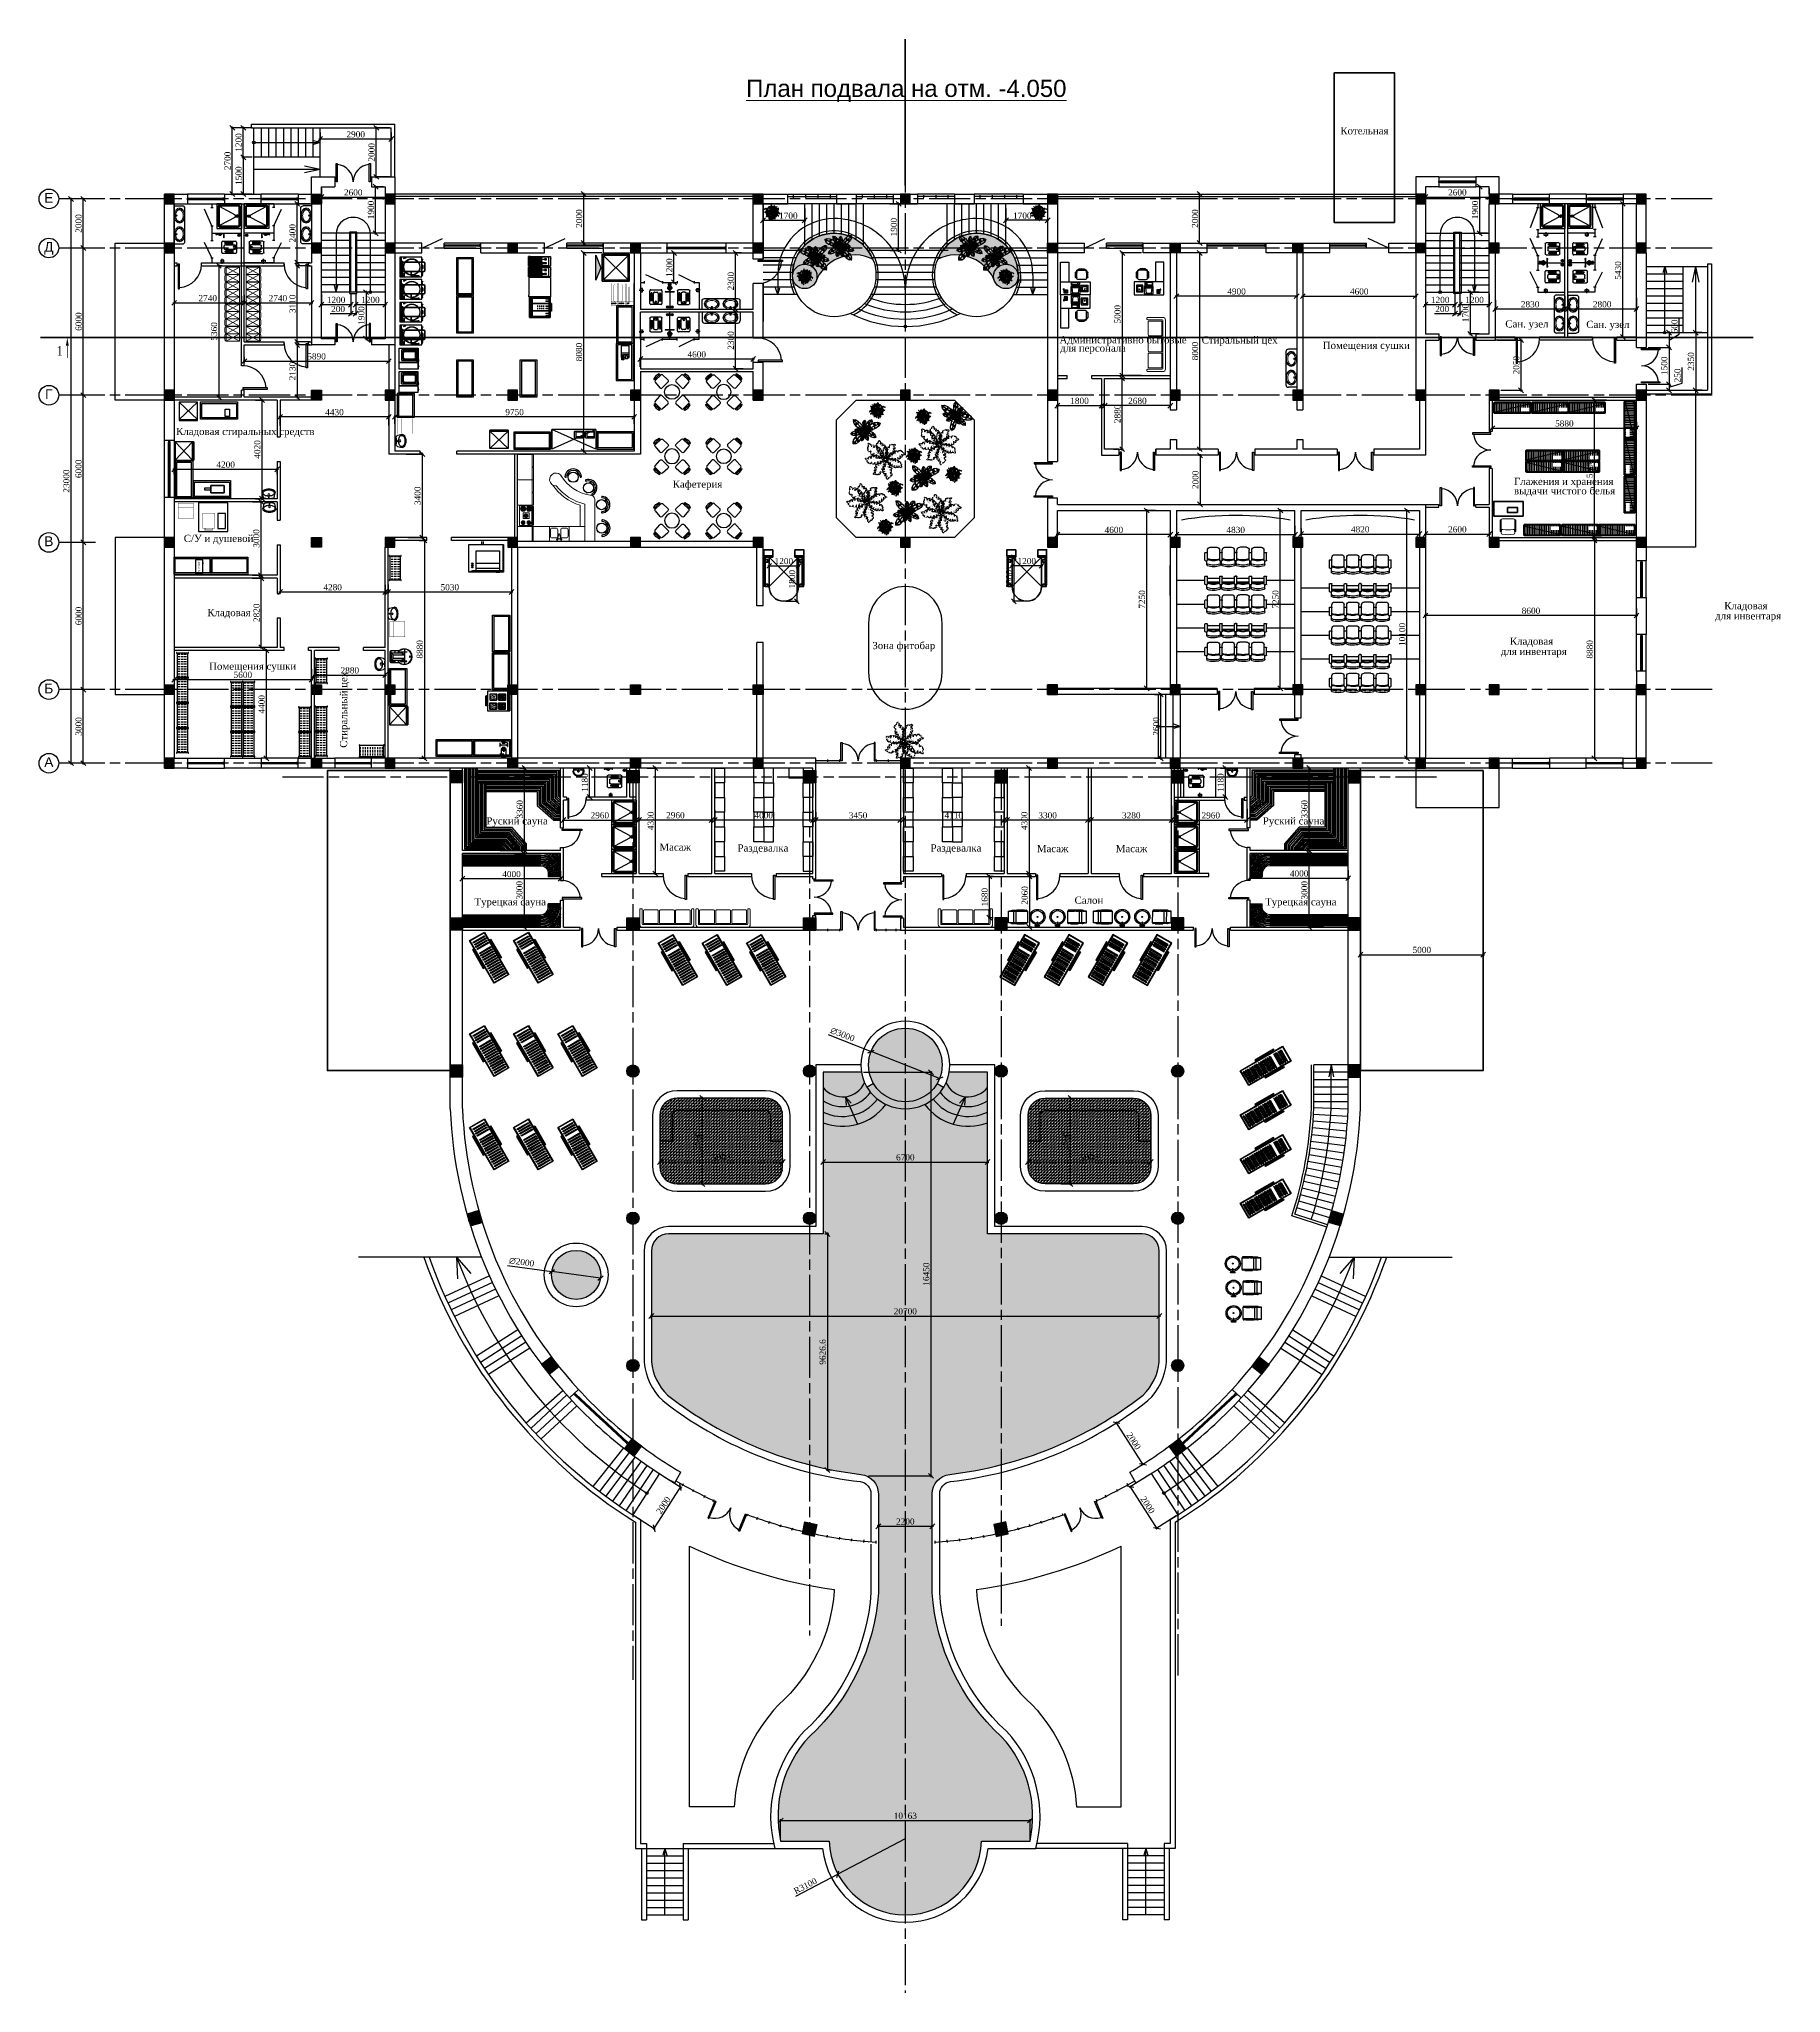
# Model space of a CAD drawing. Header units: inches. Extents: x 2870606 to 3671143, y -733551 to -473558.
# Drawn here: x 3124859 to 3195849, y -658471 to -578829 of the extents above; entities that cross this region are included whole.
import ezdxf
from ezdxf.enums import TextEntityAlignment as Align

# ---------------------------------------------------------------- set-up
doc = ezdxf.new("R2010")
doc.units = ezdxf.units.IN
doc.header["$MEASUREMENT"] = 0
for name, pattern in [('ACAD_ISO08W100', [36, 24, -3, 6, -3]), ('DASHED2', [9.525, 6.35, -3.175]), ('DOT2', [0.125, 0, -0.125]), ('ELGO_LTYPE0', [0])]:
    doc.linetypes.add(name, pattern=pattern)
for name, color, linetype, lineweight in [('-DWG_ANA', 7, 'Continuous', 50), ('-DWG_DETAY1', 7, 'Continuous', 25), ('1', 7, 'Continuous', 18), ('_0', 7, 'Continuous', 25), ('AGAC', 94, 'Continuous', 30), ('Cashpo', 25, 'Continuous', 25)]:
    doc.layers.add(name, color=color, linetype=linetype, lineweight=lineweight)
for name, color, linetype in [('-OZTI Tefriş', 170, 'Continuous'), ('01', 7, 'Continuous'), ('100_TREE', 64, 'Continuous'), ('2D', 164, 'Continuous'), ('3d', 7, 'Continuous'), ('A_Windows', 160, 'Continuous'), ('ATTRIBUT', 3, 'Continuous'), ('ELUX3D-204-2D', 7, 'Continuous'), ('NAME', 164, 'Continuous'), ('OP-MOB-MOVIL', 8, 'Continuous'), ('potolok', 7, 'Continuous'), ('Trees', 92, 'Continuous'), ('МеБель', 254, 'Continuous'), ('СТЕНЫ', 7, 'Continuous'), ('ШРИФТ', 7, 'Continuous')]:
    doc.layers.add(name, color=color, linetype=linetype)
doc.layers.add('ШТРИХ_СТЕНЫ', color=7, linetype='Continuous', lineweight=9, true_color=0x7a7578)
doc.styles.add('GENERATED_STYLE_1', font='times.ttf')
doc.styles.add('ira', font='arial.ttf', dxfattribs={"height": 3})
doc.styles.add('J~stule', font='dutch.ttf')
doc.styles.add('NAME', font='simplex.shx', dxfattribs={"width": 0.8, "height": 150})
doc.styles.get("Standard").update_dxf_attribs({"font": 'arial.ttf'})
doc.styles.add('style1', font='times.ttf')
doc.styles.add('стиль3', font='arial.ttf', dxfattribs={"height": 250})
doc.linetypes.add('FENCELINE1', pattern='A,0.25,-0.1,[133,ltypeshp.shx,S=0.1,R=0,X=-0.1,Y=0],-0.1,1', length=1.45)
doc.dimstyles.new('J~style', dxfattribs={"dimscale": 100, "dimtxt": 2.5, "dimasz": 2, "dimexe": 0.55, "dimexo": 0.725, "dimtad": 1, "dimdec": 0, "dimdsep": 46, "dimtxsty": 'J~stule', "dimblk": 'OBLIQUE', "dimcen": 2, "dimdle": 0.5, "dimadec": 0, "dimazin": 0, "dimtfac": 1, "dimtdec": 0, "dimtmove": 0, "dimatfit": 3, "dimfxl": 1, "dimarcsym": 0})
pattern_1 = [(180, (655824.95, -25542.91), (-62.5, -62.5), [62.5, -62.5]), (270, (655762.45, -25542.91), (62.5, -62.5), [62.5, -62.5])]
pattern_2 = [(45, (-19353.119, -4338.001), (-3.367596, 3.367596), []), (135, (-19353.119, -4338.001), (-3.367596, -3.367596), [])]
pattern_3 = [(185, (3143097.72, -605413.34), (-46.2807, 55.155), [7.5, -82.5]), (130, (3143097.72, -605413.34), (-43.377, -62.999), [6, -66]), (235.451, (3143093.86, -605408.74), (-89.6575, -7.844), [6.374, -70.114]), (181.184, (3143083.58, -605427.48), (-63.761, 87.169), [11.25, -123.75]), (231.636, (3143078.26, -605420.22), (-134.971, -2.79), [9.561, -105.171]), (126.184, (3143083.58, -605427.48), (-134.971, -2.79), [9, -99]), (156, (3143080.04, -605416.874), (-13.7382, 70.677), [7.5, -82.5]), (101, (3143080.04, -605416.874), (-68.481, -34.071), [6, -66]), (206.451, (3143078.896, -605410.984), (-82.219, 36.6064), [6.374, -70.114]), (172.5, (3143097.718, -605413.339), (-24.399, -22.6793), [0, -65.2, 0, -67, 0, -66.25]), (142.5, (3143097.718, -605413.34), (-46.491, -9.2873), [0, -38.2, 0, -63.7, 0, -25.25]), (102.5, (3143113.487, -605429.107), (-36.1521, 39.3418), [0, -25, 0, -78, 0, -103.5]), (92.5, (3143120.558, -605436.18), (-48.316, 34.159), [0, -32.5, 0, -51.8, 0, -73.5])]
pattern_4 = [(185, (3143087.315, -605782.84), (-46.2807, 55.155), [7.5, -82.5]), (130, (3143087.315, -605782.84), (-43.377, -62.999), [6, -66]), (235.451, (3143083.46, -605778.24), (-89.6575, -7.844), [6.374, -70.114]), (181.184, (3143073.17, -605796.98), (-63.761, 87.169), [11.25, -123.75]), (231.636, (3143067.86, -605789.72), (-134.971, -2.79), [9.561, -105.171]), (126.184, (3143073.17, -605796.98), (-134.971, -2.79), [9, -99]), (156, (3143069.64, -605786.37), (-13.7382, 70.677), [7.5, -82.5]), (101, (3143069.64, -605786.37), (-68.481, -34.071), [6, -66]), (206.451, (3143068.49, -605780.48), (-82.219, 36.6064), [6.374, -70.114]), (172.5, (3143087.315, -605782.837), (-24.399, -22.6793), [0, -65.2, 0, -67, 0, -66.25]), (142.5, (3143087.315, -605782.837), (-46.491, -9.2873), [0, -38.2, 0, -63.7, 0, -25.25]), (102.5, (3143103.084, -605798.606), (-36.1521, 39.3418), [0, -25, 0, -78, 0, -103.5]), (92.5, (3143110.155, -605805.677), (-48.316, 34.159), [0, -32.5, 0, -51.8, 0, -73.5])]

msp = doc.modelspace()

# ---------------------------------------------------------------- texts
at = {"style": 'style1', "width": 0.8}
msp.add_text('1', height=400, dxfattribs=at).set_placement((3125578.43, -591740.13))
at = {"linetype": 'Continuous', "char_height": 400, "attachment_point": 2, "style": 'стиль3'}
for s, insert in [('Е', (3125254.68, -585099.21)), ('Д', (3125254.68, -587099.21)), ('Г', (3125254.68, -593099.21)), ('В', (3125254.68, -599099.21)), ('Б', (3125254.68, -605099.21)), ('А', (3125254.68, -608099.21))]:
    msp.add_mtext(s, dxfattribs=dict(at, insert=insert))
at = {"layer": '01', "lineweight": 20, "style": 'ira'}
msp.add_text('%%UПлан подвала на отм. -4.050', height=700, dxfattribs=at).set_placement((3153675.81, -581187.52, 7.15))
at = {"layer": 'ШРИФТ', "color": 1, "style": 'GENERATED_STYLE_1'}
msp.add_text('Котельная', height=292.5, dxfattribs=at).set_placement((3177893.24, -582712.13))
at = {"layer": 'ШРИФТ', "style": 'GENERATED_STYLE_1'}
for s, p in [('Административно бытовые', (3166444.79, -591230.76)), ('Стиральный цех', (3172240.63, -591240.05)), ('Сан. узел', (3184615.87, -590584.08)), ('Сан. узел', (3187916.32, -590604.27)), ('для персонала', (3166475.35, -591570.15)), ('Помещения сушки', (3177176.69, -591457.95)), ('Кладовая стиральных средств', (3130444.42, -594968.06)), ('Кафетерия', (3150680.94, -597117.09)), ('выдачи чистого белья', (3184970.44, -597386.77)), ('Глажения и хранения ', (3184970.44, -597002.74)), ('С/У и душевой', (3130757.14, -599327.35)), ('Кладовая', (3131714.15, -602352.46)), ('Кладовая', (3193540.25, -602071.23)), ('для инвентаря', (3193170.98, -602487.36)), ('Зона фитобар', (3158819.67, -603694.97)), ('Кладовая', (3184802.95, -603516.68)), ('Помещения сушки', (3131790.05, -604538.06)), ('для инвентаря', (3184433.68, -603932.81)), ('Руский сауна', (3143087.12, -610842.1)), ('Руский сауна', (3174733.06, -610842.1)), ('Масаж', (3150142.57, -611911.29)), ('Раздевалка', (3153324.64, -611946.81)), ('Раздевалка', (3161192.97, -611946.81)), ('Масаж', (3165526.04, -611971.98)), ('Масаж', (3168741.47, -611971.98)), ('Турецкая сауна', (3142604.14, -614141.87)), ('Салон', (3167061.29, -614077.15)), ('Турецкая сауна', (3174824.05, -614141.87))]:
    msp.add_text(s, height=292.5, dxfattribs=at).set_placement(p)
msp.add_text('Стиральный цех', height=292.5, rotation=90, dxfattribs=at).set_placement((3137415.48, -607715.1, 184.87))

# ---------------------------------------------------------------- blocks, each defined once
blk = doc.blocks.new('_Oblique')
at = {"color": 0, "linetype": 'ByBlock', "lineweight": -2}
blk.add_line((-0.5, -0.5), (0.5, 0.5), dxfattribs=at)
blk = doc.blocks.new('*D177')
at = {"color": 0, "lineweight": -2, "transparency": 16777216}
for p, q in [((3178663, -616150), (3183763, -616150)), ((3178713, -616199), (3178713, -616095)), ((3183713, -616199), (3183713, -616095))]:
    blk.add_line(p, q, dxfattribs=at)
at = {"layer": 'Defpoints', "color": 0, "lineweight": 35, "transparency": 16777216}
for p in [(3178713, -616271, -13), (3183713, -616150), (3183713, -616271, -13)]:
    blk.add_point(p, dxfattribs=at)
at = {"color": 0, "lineweight": -2, "transparency": 16777216, "xscale": 200, "yscale": 200, "zscale": 200, "rotation": 180}
blk.add_blockref('_Oblique', (3178713, -616150), dxfattribs=at)
at = {"color": 0, "lineweight": -2, "transparency": 16777216, "xscale": 200, "yscale": 200, "zscale": 200}
blk.add_blockref('_Oblique', (3183713, -616150), dxfattribs=at)
at = {"color": 0, "lineweight": 35, "transparency": 16777216, "insert": (3181213, -615957), "char_height": 250, "attachment_point": 5, "style": 'J~stule'}
blk.add_mtext('5000', dxfattribs=at)
blk = doc.blocks.new('hdyer')
for p, q in [((-112559, -307591), (-113205, -307244)), ((-112316, -307130), (-112316, -308130)), ((-113316, -308130), (-112316, -308130)), ((-112559, -307671), (-113205, -308018)), ((-112566, -307637), (-112565, -307620)), ((-112559, -307651), (-112566, -307637)), ((-112565, -307620), (-112553, -307607)), ((-112544, -307659), (-112559, -307651)), ((-112553, -307607), (-112536, -307604)), ((-112528, -307656), (-112544, -307659)), ((-112536, -307604), (-112522, -307609)), ((-112516, -307646), (-112528, -307656)), ((-112522, -307609), (-112516, -307618)), ((-112516, -307618), (-112396, -307618)), ((-112388, -307646), (-112516, -307646)), ((-112388, -307618), (-112396, -307618)), ((-112388, -307646), (-112388, -307618)), ((-112388, -307623), (-112388, -307623)), ((-112386, -307623), (-112388, -307623)), ((-112386, -307640), (-112388, -307640)), ((-112366, -307593), (-112386, -307593)), ((-112386, -307593), (-112386, -307613)), ((-112386, -307613), (-112386, -307643)), ((-112386, -307643), (-112366, -307643)), ((-112360, -307720), (-112373, -307643)), ((-112316, -307588), (-112366, -307588)), ((-112366, -307588), (-112366, -307618)), ((-112366, -307618), (-112316, -307618)), ((-112366, -307643), (-112366, -307618)), ((-112355, -307623), (-112366, -307623)), ((-112358, -307640), (-112366, -307640)), ((-112350, -307649), (-112360, -307719)), ((-112358, -307723), (-112360, -307720)), ((-112360, -307720), (-112360, -307720)), ((-112359, -307621), (-112358, -307618)), ((-112358, -307623), (-112359, -307621)), ((-112358, -307618), (-112358, -307618)), ((-112354, -307641), (-112358, -307640)), ((-112356, -307725), (-112358, -307723)), ((-112353, -307668), (-112356, -307640)), ((-112353, -307726), (-112356, -307725)), ((-112355, -307623), (-112341, -307623)), ((-112351, -307645), (-112354, -307641)), ((-112350, -307725), (-112353, -307726)), ((-112350, -307649), (-112351, -307645)), ((-112347, -307723), (-112350, -307725)), ((-112346, -307719), (-112347, -307723)), ((-112341, -307687), (-112346, -307719)), ((-112341, -307623), (-112337, -307624)), ((-112336, -307654), (-112341, -307687)), ((-112337, -307624), (-112334, -307628)), ((-112334, -307640), (-112336, -307654)), ((-112334, -307628), (-112333, -307632)), ((-112333, -307632), (-112334, -307640))]:
    blk.add_line(p, q)
blk.add_lwpolyline([(-112316, -307130), (-113316, -307130), (-113316, -308130)])
for points in [[(-112427, -307185), (-113205, -307185, 0.414214), (-113260, -307241), (-113260, -308018, 0.141372)], [(-112427, -308074), (-113205, -308074, -0.414214), (-113260, -308018), (-113260, -307241, -0.141372)], [(-112427, -307218), (-113205, -307218, 0.414214), (-113227, -307241), (-113227, -308018, 0.139565)], [(-112427, -308041), (-113205, -308041, -0.414214), (-113227, -308018), (-113227, -307241, -0.139565)], [(-112371, -307593), (-112371, -307241, 0.414214), (-112427, -307185)], [(-112405, -307618), (-112405, -307241, 0.414214), (-112427, -307218)], [(-113205, -308041), (-112427, -308041, 0.414214), (-112405, -308018), (-112405, -307646)], [(-113205, -308074), (-112427, -308074, 0.414214), (-112371, -308018), (-112371, -307651)]]:
    blk.add_lwpolyline(points, format="xyb")
for start, end in [(208.21385, 340.54332), (18.28258, 150.03204)]:
    blk.add_arc((-112484, -307631), 43.3, start, end)
blk = doc.blocks.new('hdyhd')
for p, q in [((732010, 105038), (732010, 105558)), ((732135, 105449), (732035, 105449)), ((732135, 105429), (732035, 105429)), ((732135, 105409), (732035, 105409)), ((732135, 105389), (732035, 105389)), ((732135, 105369), (732035, 105369)), ((732135, 105349), (732035, 105349)), ((732135, 105329), (732035, 105329)), ((732135, 105309), (732035, 105309)), ((732135, 105289), (732035, 105289)), ((732135, 105269), (732035, 105269)), ((732135, 105249), (732035, 105249)), ((732135, 105229), (732035, 105229)), ((732135, 105209), (732035, 105209)), ((732135, 105189), (732035, 105189)), ((732125, 105169), (732045, 105169)), ((732050, 105598), (732470, 105598)), ((732115, 105149), (732055, 105149)), ((732105, 105129), (732065, 105129)), ((732160, 105548), (732360, 105548)), ((732160, 105148), (732160, 105548)), ((732360, 105548), (732360, 105148)), ((732385, 105449), (732485, 105449)), ((732385, 105429), (732485, 105429)), ((732385, 105409), (732485, 105409)), ((732385, 105389), (732485, 105389)), ((732385, 105369), (732485, 105369)), ((732385, 105349), (732485, 105349)), ((732385, 105329), (732485, 105329)), ((732385, 105309), (732485, 105309)), ((732385, 105289), (732485, 105289)), ((732385, 105269), (732485, 105269)), ((732385, 105249), (732485, 105249)), ((732385, 105229), (732485, 105229)), ((732385, 105209), (732485, 105209)), ((732385, 105189), (732485, 105189)), ((732395, 105169), (732475, 105169)), ((732405, 105149), (732465, 105149)), ((732415, 105129), (732455, 105129)), ((732510, 105558), (732510, 105038)), ((732470, 104998), (732050, 104998)), ((732310, 105098), (732210, 105098))]:
    blk.add_line(p, q)
for centre, radius, start, end in [((732050, 105558), 40, 90, 180), ((732210, 105148), 50, 180, 270), ((732264, 105575), 56.7, 208.07249, 331.92751), ((732264, 105508), 40, 147.91007, 32.08997), ((732310, 105148), 50, 270, 0), ((732470, 105558), 40, 0, 90), ((732050, 105038), 40, 180, 270), ((732470, 105038), 40, 270, 360)]:
    blk.add_arc(centre, radius, start, end)
blk = doc.blocks.new('hfhfrt')
at = {"lineweight": 13}
blk.add_line((1120341, -286193), (1120341, -284643), dxfattribs=at)
at = {"color": 7}
for p, q in [((1120341, -284643), (1120680, -284643)), ((1120341, -286193), (1120680, -286193))]:
    blk.add_line(p, q, dxfattribs=at)
blk.add_line((1120780, -286093), (1120780, -284743))
at = {"lineweight": 13}
for centre, radius in [((1120370, -285038), 17.3), ((1120370, -284986), 9.72), ((1120370, -285038), 10.5), ((1120370, -285090), 9.72), ((1120440, -285038), 23.1), ((1120440, -285038), 14.7), ((1120370, -285799), 17.3), ((1120370, -285747), 9.72), ((1120370, -285799), 10.5), ((1120370, -285851), 9.72), ((1120440, -285799), 23.1), ((1120440, -285799), 14.7)]:
    blk.add_circle(centre, radius, dxfattribs=at)
for centre, radius, start, end in [((1120782, -285038), 434, 163.83775, 180), ((1120782, -285038), 434, 180, 196.16225), ((1120673, -285006), 321, 145.02069, 163.83775), ((1120817, -285038), 415, 164.85341, 180), ((1120769, -285038), 367, 165.09994, 180), ((1120769, -285038), 367, 180, 194.90006), ((1120817, -285038), 415, 180, 195.14659), ((1120605, -284958), 237, 120.62609, 145.02069), ((1120663, -285010), 258, 147.28432, 165.09994), ((1120700, -285006), 294, 146.83492, 164.85341), ((1120596, -284967), 178, 122.81456, 147.28432), ((1120626, -284958), 206, 122.36765, 146.83492), ((1120561, -284885), 152, 90, 120.62609), ((1120554, -284901), 100, 90, 122.81456), ((1120580, -284885), 119, 90, 122.36765), ((1120554, -284901), 100, 57.18544, 90), ((1120561, -284885), 152, 59.37391, 90), ((1120580, -284885), 119, 57.63235, 90), ((1120511, -284967), 178, 32.71568, 57.18544), ((1120518, -284958), 237, 34.97931, 59.37391), ((1120533, -284958), 206, 33.16508, 57.63235), ((1120445, -285010), 258, 14.90006, 32.71568), ((1120338, -285038), 367, 0, 14.90006), ((1120338, -285038), 367, 345.09994, 0), ((1120459, -285006), 294, 15.14659, 33.16508), ((1120449, -285006), 321, 16.16225, 34.97931), ((1120342, -285038), 415, 0, 15.14659), ((1120342, -285038), 415, 344.85341, 0), ((1120340, -285038), 434, 0, 16.16225), ((1120340, -285038), 434, 343.83775, 0), ((1120782, -285799), 434, 163.83775, 180), ((1120782, -285799), 434, 180, 196.16225), ((1120673, -285069), 321, 196.16225, 214.97931), ((1120673, -285767), 321, 145.02069, 163.83775), ((1120817, -285799), 415, 164.85341, 180), ((1120769, -285799), 367, 165.09994, 180), ((1120769, -285799), 367, 180, 194.90006), ((1120817, -285799), 415, 180, 195.14659), ((1120605, -285117), 237, 214.97931, 239.37391), ((1120605, -285719), 237, 120.62609, 145.02069), ((1120663, -285066), 258, 194.90006, 212.71568), ((1120663, -285771), 258, 147.28432, 165.09994), ((1120663, -285827), 258, 194.90006, 212.71568), ((1120700, -285070), 294, 195.14659, 213.16508), ((1120700, -285767), 294, 146.83492, 164.85341), ((1120700, -285831), 294, 195.14659, 213.16508), ((1120596, -285109), 178, 212.71568, 237.18544), ((1120596, -285728), 178, 122.81456, 147.28432), ((1120626, -285118), 206, 213.16508, 237.63235), ((1120626, -285719), 206, 122.36765, 146.83492), ((1120561, -285191), 152, 239.37391, 270), ((1120561, -285646), 152, 90, 120.62609), ((1120554, -285174), 100, 237.18544, 270), ((1120554, -285662), 100, 90, 122.81456), ((1120580, -285191), 119, 237.63235, 270), ((1120580, -285646), 119, 90, 122.36765), ((1120554, -285174), 100, 270, 302.81456), ((1120554, -285662), 100, 57.18544, 90), ((1120561, -285191), 152, 270, 300.62609), ((1120561, -285646), 152, 59.37391, 90), ((1120580, -285191), 119, 270, 302.36765), ((1120580, -285646), 119, 57.63235, 90), ((1120511, -285109), 178, 302.81456, 327.28432), ((1120511, -285728), 178, 32.71568, 57.18544), ((1120518, -285117), 237, 300.62609, 325.02069), ((1120518, -285719), 237, 34.97931, 59.37391), ((1120533, -285118), 206, 302.36765, 326.83492), ((1120533, -285719), 206, 33.16508, 57.63235), ((1120445, -285066), 258, 327.28432, 345.09994), ((1120445, -285771), 258, 14.90006, 32.71568), ((1120445, -285827), 258, 327.28432, 345.09994), ((1120338, -285799), 367, 0, 14.90006), ((1120338, -285799), 367, 345.09994, 0), ((1120459, -285070), 294, 326.83492, 344.85341), ((1120459, -285767), 294, 15.14659, 33.16508), ((1120459, -285831), 294, 326.83492, 344.85341), ((1120449, -285069), 321, 325.02069, 343.83775), ((1120449, -285767), 321, 16.16225, 34.97931), ((1120342, -285799), 415, 0, 15.14659), ((1120342, -285799), 415, 344.85341, 0), ((1120340, -285799), 434, 0, 16.16225), ((1120340, -285799), 434, 343.83775, 0), ((1120673, -285830), 321, 196.16225, 214.97931), ((1120605, -285878), 237, 214.97931, 239.37391), ((1120596, -285870), 178, 212.71568, 237.18544), ((1120626, -285879), 206, 213.16508, 237.63235), ((1120561, -285952), 152, 239.37391, 270), ((1120554, -285935), 100, 237.18544, 270), ((1120580, -285952), 119, 237.63235, 270), ((1120554, -285935), 100, 270, 302.81456), ((1120561, -285952), 152, 270, 300.62609), ((1120580, -285952), 119, 270, 302.36765), ((1120511, -285870), 178, 302.81456, 327.28432), ((1120518, -285878), 237, 300.62609, 325.02069), ((1120533, -285879), 206, 302.36765, 326.83492), ((1120449, -285830), 321, 325.02069, 343.83775)]:
    blk.add_arc(centre, radius, start, end, dxfattribs=at)
at = {"color": 7}
for centre, start, end in [((1120680, -284743), 0, 90), ((1120680, -286093), 270, 0)]:
    blk.add_arc(centre, 100, start, end, dxfattribs=at)
blk = doc.blocks.new('*D178')
at = {"color": 0, "lineweight": -2, "transparency": 16777216}
for p, q in [((3127086, -605345), (3126604, -605345)), ((3126659, -608395), (3126659, -605295)), ((3127086, -608345), (3126604, -608345))]:
    blk.add_line(p, q, dxfattribs=at)
at = {"layer": 'Defpoints', "color": 0, "lineweight": 35, "transparency": 16777216}
for p in [(3126659, -605345), (3127159, -605345), (3127159, -608345)]:
    blk.add_point(p, dxfattribs=at)
at = {"color": 0, "lineweight": -2, "transparency": 16777216, "xscale": 200, "yscale": 200, "zscale": 200}
for p, rotation in [((3126659, -605345), 90), ((3126659, -608345), 270)]:
    blk.add_blockref('_Oblique', p, dxfattribs=dict(at, rotation=rotation))
at = {"color": 0, "transparency": 16777216, "insert": (3126469, -606845), "char_height": 250, "attachment_point": 5, "rotation": 90, "style": 'J~stule'}
blk.add_mtext('3000', dxfattribs=at)
blk = doc.blocks.new('*D179')
at = {"color": 0, "lineweight": -2, "transparency": 16777216}
for p, q in [((3127086, -599345), (3126604, -599345)), ((3126659, -605395), (3126659, -599295)), ((3127086, -605345), (3126604, -605345))]:
    blk.add_line(p, q, dxfattribs=at)
at = {"layer": 'Defpoints', "color": 0, "lineweight": 35, "transparency": 16777216}
for p in [(3126659, -599345), (3127159, -599345), (3127159, -605345)]:
    blk.add_point(p, dxfattribs=at)
at = {"color": 0, "lineweight": -2, "transparency": 16777216, "xscale": 200, "yscale": 200, "zscale": 200}
for p, rotation in [((3126659, -599345), 90), ((3126659, -605345), 270)]:
    blk.add_blockref('_Oblique', p, dxfattribs=dict(at, rotation=rotation))
at = {"color": 0, "transparency": 16777216, "insert": (3126469, -602345), "char_height": 250, "attachment_point": 5, "rotation": 90, "style": 'J~stule'}
blk.add_mtext('6000', dxfattribs=at)
blk = doc.blocks.new('*D180')
at = {"color": 0, "lineweight": -2, "transparency": 16777216}
for p, q in [((3126659, -599395), (3126659, -593295)), ((3127086, -593345), (3126604, -593345)), ((3127086, -599345), (3126604, -599345))]:
    blk.add_line(p, q, dxfattribs=at)
at = {"layer": 'Defpoints', "color": 0, "lineweight": 35, "transparency": 16777216}
for p in [(3126659, -593345), (3127159, -593345), (3127159, -599345)]:
    blk.add_point(p, dxfattribs=at)
at = {"color": 0, "lineweight": -2, "transparency": 16777216, "xscale": 200, "yscale": 200, "zscale": 200}
for p, rotation in [((3126659, -593345), 90), ((3126659, -599345), 270)]:
    blk.add_blockref('_Oblique', p, dxfattribs=dict(at, rotation=rotation))
at = {"color": 0, "transparency": 16777216, "insert": (3126469, -596345), "char_height": 250, "attachment_point": 5, "rotation": 90, "style": 'J~stule'}
blk.add_mtext('6000', dxfattribs=at)
blk = doc.blocks.new('*D181')
at = {"color": 0, "lineweight": -2, "transparency": 16777216}
for p, q in [((3127086, -587345), (3126604, -587345)), ((3126659, -593395), (3126659, -587295)), ((3127086, -593345), (3126604, -593345))]:
    blk.add_line(p, q, dxfattribs=at)
at = {"layer": 'Defpoints', "color": 0, "lineweight": 35, "transparency": 16777216}
for p in [(3126659, -587345), (3127159, -587345), (3127159, -593345)]:
    blk.add_point(p, dxfattribs=at)
at = {"color": 0, "lineweight": -2, "transparency": 16777216, "xscale": 200, "yscale": 200, "zscale": 200}
for p, rotation in [((3126659, -587345), 90), ((3126659, -593345), 270)]:
    blk.add_blockref('_Oblique', p, dxfattribs=dict(at, rotation=rotation))
at = {"color": 0, "transparency": 16777216, "insert": (3126469, -590345), "char_height": 250, "attachment_point": 5, "rotation": 90, "style": 'J~stule'}
blk.add_mtext('6000', dxfattribs=at)
blk = doc.blocks.new('*D182')
at = {"color": 0, "lineweight": -2, "transparency": 16777216}
for p, q in [((3127086, -585345), (3126604, -585345)), ((3126659, -587395), (3126659, -585295)), ((3127086, -587345), (3126604, -587345))]:
    blk.add_line(p, q, dxfattribs=at)
at = {"layer": 'Defpoints', "color": 0, "lineweight": 35, "transparency": 16777216}
for p in [(3126659, -585345), (3127159, -585345), (3127159, -587345)]:
    blk.add_point(p, dxfattribs=at)
at = {"color": 0, "lineweight": -2, "transparency": 16777216, "xscale": 200, "yscale": 200, "zscale": 200}
for p, rotation in [((3126659, -585345), 90), ((3126659, -587345), 270)]:
    blk.add_blockref('_Oblique', p, dxfattribs=dict(at, rotation=rotation))
at = {"color": 0, "transparency": 16777216, "insert": (3126469, -586345), "char_height": 250, "attachment_point": 5, "rotation": 90, "style": 'J~stule'}
blk.add_mtext('2000', dxfattribs=at)
blk = doc.blocks.new('*D183')
at = {"color": 0, "lineweight": -2, "transparency": 16777216}
for p, q in [((3127086, -585345), (3126104, -585345)), ((3126159, -585295), (3126159, -608395)), ((3127086, -608345), (3126104, -608345))]:
    blk.add_line(p, q, dxfattribs=at)
at = {"layer": 'Defpoints', "color": 0, "lineweight": 35, "transparency": 16777216}
for p in [(3127159, -585345), (3126159, -608345), (3127159, -608345)]:
    blk.add_point(p, dxfattribs=at)
at = {"color": 0, "lineweight": -2, "transparency": 16777216, "xscale": 200, "yscale": 200, "zscale": 200}
for p, rotation in [((3126159, -585345), 90), ((3126159, -608345), 270)]:
    blk.add_blockref('_Oblique', p, dxfattribs=dict(at, rotation=rotation))
at = {"color": 0, "transparency": 16777216, "insert": (3125969, -596845), "char_height": 250, "attachment_point": 5, "rotation": 90, "style": 'J~stule'}
blk.add_mtext('23000', dxfattribs=at)
blk = doc.blocks.new('*D160')
at = {"color": 0, "lineweight": -2, "transparency": 16777216}
for p, q in [((3171641, -585145), (3172214, -585145)), ((3172159, -587195), (3172159, -585095)), ((3171641, -587145), (3172214, -587145))]:
    blk.add_line(p, q, dxfattribs=at)
at = {"layer": 'Defpoints', "color": 0, "lineweight": 35, "transparency": 16777216}
for p in [(3171569, -585145), (3172159, -585145), (3171569, -587145)]:
    blk.add_point(p, dxfattribs=at)
at = {"color": 0, "lineweight": -2, "transparency": 16777216, "xscale": 200, "yscale": 200, "zscale": 200}
for p, rotation in [((3172159, -585145), 90), ((3172159, -587145), 270)]:
    blk.add_blockref('_Oblique', p, dxfattribs=dict(at, rotation=rotation))
at = {"color": 0, "transparency": 16777216, "insert": (3171969, -586145), "char_height": 250, "attachment_point": 5, "rotation": 90, "style": 'J~stule'}
blk.add_mtext('2000', dxfattribs=at)
blk = doc.blocks.new('*D184')
at = {"color": 0, "lineweight": -2, "transparency": 16777216}
for p, q in [((3189891, -585545), (3189350, -585545)), ((3189405, -591025), (3189405, -585495)), ((3189891, -590975), (3189350, -590975))]:
    blk.add_line(p, q, dxfattribs=at)
at = {"layer": 'Defpoints', "color": 0, "lineweight": 35, "transparency": 16777216}
for p in [(3189405, -585545), (3189963, -585545), (3189963, -590975)]:
    blk.add_point(p, dxfattribs=at)
at = {"color": 0, "lineweight": -2, "transparency": 16777216, "xscale": 200, "yscale": 200, "zscale": 200}
for p, rotation in [((3189405, -585545), 90), ((3189405, -590975), 270)]:
    blk.add_blockref('_Oblique', p, dxfattribs=dict(at, rotation=rotation))
at = {"color": 0, "transparency": 16777216, "insert": (3189212, -588260), "char_height": 250, "attachment_point": 5, "rotation": 90, "style": 'J~stule'}
blk.add_mtext('5430', dxfattribs=at)
blk = doc.blocks.new('*D185')
at = {"color": 0, "lineweight": -2, "transparency": 16777216}
for p, q in [((3187043, -589299), (3187043, -589884)), ((3184163, -589829), (3187093, -589829)), ((3184213, -589471), (3184213, -589884))]:
    blk.add_line(p, q, dxfattribs=at)
at = {"layer": 'Defpoints', "color": 0, "lineweight": 35, "transparency": 16777216}
for p in [(3187043, -589227, -15), (3184213, -589399), (3187043, -589829)]:
    blk.add_point(p, dxfattribs=at)
at = {"color": 0, "lineweight": -2, "transparency": 16777216, "xscale": 200, "yscale": 200, "zscale": 200, "rotation": 180}
blk.add_blockref('_Oblique', (3184213, -589829), dxfattribs=at)
at = {"color": 0, "lineweight": -2, "transparency": 16777216, "xscale": 200, "yscale": 200, "zscale": 200}
blk.add_blockref('_Oblique', (3187043, -589829), dxfattribs=at)
at = {"color": 0, "transparency": 16777216, "insert": (3185628, -589639), "char_height": 250, "attachment_point": 5, "style": 'J~stule'}
blk.add_mtext('2830', dxfattribs=at)
blk = doc.blocks.new('*D186')
at = {"color": 0, "lineweight": -2, "transparency": 16777216}
for p, q in [((3187163, -589292), (3187163, -589884)), ((3187113, -589829), (3190013, -589829)), ((3189963, -589380), (3189963, -589884))]:
    blk.add_line(p, q, dxfattribs=at)
at = {"layer": 'Defpoints', "color": 0, "lineweight": 35, "transparency": 16777216}
for p in [(3187163, -589219, -15), (3189963, -589308), (3189963, -589829)]:
    blk.add_point(p, dxfattribs=at)
at = {"color": 0, "lineweight": -2, "transparency": 16777216, "xscale": 200, "yscale": 200, "zscale": 200, "rotation": 180}
blk.add_blockref('_Oblique', (3187163, -589829), dxfattribs=at)
at = {"color": 0, "lineweight": -2, "transparency": 16777216, "xscale": 200, "yscale": 200, "zscale": 200}
blk.add_blockref('_Oblique', (3189963, -589829), dxfattribs=at)
at = {"color": 0, "transparency": 16777216, "insert": (3188563, -589639), "char_height": 250, "attachment_point": 5, "style": 'J~stule'}
blk.add_mtext('2800', dxfattribs=at)
blk = doc.blocks.new('000066666')
at = {"color": 150, "lineweight": 25, "ltscale": 100, "const_width": 10}
for points in [[(2905140, 337827), (2905140, 338450), (2905767, 338450), (2905767, 337827), (2905140, 337827), (2905246, 337827)], [(2905145, 338004), (2905768, 338004)]]:
    blk.add_lwpolyline(points, dxfattribs=at)
blk = doc.blocks.new('0000hhjuy')
at = {"color": 150}
for p, q in [((2077744, 1366503), (2077784, 1366310)), ((2077890, 1366261), (2078009, 1366261)), ((2078009, 1366261), (2078128, 1366261)), ((2078234, 1366310), (2078274, 1366503))]:
    blk.add_line(p, q, dxfattribs=at)
at = {"color": 150, "extrusion": (0, 0, -1)}
for centre, major_axis, start_param, end_param in [((2078007, 1366199), (-326, 326), 0.553725, 0.785398), ((2078011, 1366199), (326, 326), -0.785398, -0.553725), ((2077833, 1366510), (62.9, 62.9), 3.926991, 4.555794), ((2077833, 1366510), (-62.9, 62.9), 5.425887, 5.497787), ((2077916, 1366449), (-136, 136), 6.126591, 6.550866), ((2077856, 1366490), (54.6, 54.6), 3.926991, 4.555794), ((2077856, 1366490), (-54.6, 54.6), 4.868984, 5.497787), ((2077881, 1366382), (85.3, 85.3), 2.287408, 3.289796), ((2077928, 1366437), (118, 118), 4.555794, 4.98007), ((2077928, 1366542), (118, 118), 2.873912, 3.298187), ((2077971, 1366352), (-214, 214), 0.267681, 0.553725), ((2077976, 1366353), (186, 186), -1.303116, -1.017071), ((2077976, 1366626), (186, 186), 2.587868, 2.873912), ((2078008, 1366220), (398, 43), 4.587704, 4.819377), ((2078008, 1366760), (283, 283), 2.356194, 2.587868), ((2078009, 1366412), (27.5, 27.5), 0.785398, 7.068583), ((2078010, 1366309), (-11.8, 11.8), 2.356194490187541, 8.639379797367125), ((2078008, 1366220), (-398, 43), 1.462547, 1.69422), ((2078008, 1366760), (-283, 283), 3.695318, 3.926991), ((2078039, 1366353), (-186, 186), 1.017071, 1.303116), ((2078039, 1366626), (-186, 186), 3.409273, 3.695318), ((2078047, 1366352), (214, 214), -0.553725, -0.267681), ((2078137, 1366382), (-85.3, 85.3), 2.993389, 3.995777), ((2078087, 1366437), (-118, 118), 1.303116, 1.727391), ((2078087, 1366542), (-118, 118), 2.984998, 3.409273), ((2078102, 1366449), (136, 136), -0.267681, 0.156595), ((2078159, 1366490), (54.6, 54.6), 0.156595, 0.785398), ((2078159, 1366490), (-54.6, 54.6), 2.356194, 2.984998), ((2078185, 1366510), (-62.9, 62.9), 1.727391, 2.356194), ((2078185, 1366510), (62.9, 62.9), 0.785398, 0.857298)]:
    blk.add_ellipse(centre, major_axis=major_axis, ratio=1, start_param=start_param, end_param=end_param, dxfattribs=at)
blk = doc.blocks.new('000022345')
h = blk.add_hatch(color=256)
edge = h.paths.add_edge_path()
edge.add_line((1939957, 562939), (1939957, 562954))
edge.add_line((1939957, 562954), (1939112, 562954))
edge.add_ellipse((1939112, 562994), major_axis=(28.3, -28.3), ratio=1, start_angle=225, end_angle=315, ccw=False)
edge.add_line((1939072, 562994), (1939072, 563284))
edge.add_ellipse((1939112, 563284), major_axis=(-28.3, -28.3), ratio=1, start_angle=225, end_angle=315, ccw=False)
edge.add_line((1939112, 563324), (1939957, 563324))
edge.add_line((1939957, 563324), (1939957, 563339))
edge.add_line((1939957, 563339), (1939097, 563339))
edge.add_ellipse((1939097, 563299), major_axis=(-28.3, -28.3), ratio=1, start_angle=225, end_angle=315)
edge.add_line((1939057, 563299), (1939057, 562979))
edge.add_ellipse((1939097, 562979), major_axis=(28.3, -28.3), ratio=1, start_angle=225, end_angle=315)
edge.add_line((1939097, 562939), (1939957, 562939))
h = blk.add_hatch(color=256)
edge = h.paths.add_edge_path()
edge.add_line((1939832, 563509), (1939832, 563499))
edge.add_line((1939832, 563499), (1939893, 563499))
edge.add_ellipse((1939893, 563485), major_axis=(9.7, -9.7), ratio=1, start_angle=-45, end_angle=135, ccw=False)
edge.add_line((1939893, 563471), (1939893, 563461))
edge.add_ellipse((1939893, 563485), major_axis=(-16.8, -16.8), ratio=1, start_angle=45, end_angle=225)
edge.add_line((1939893, 563509), (1939832, 563509))
h = blk.add_hatch()
h.set_pattern_fill('ANSI31', color=256, scale=150, angle=135, style=0)
h.set_pattern_definition([(360, (1896859.803, 746622.86), (3e-14, 47.625), [])])
h.paths.add_polyline_path([(1940004, 562733), (1940074, 562733), (1940074, 563533), (1940004, 563533)])
h = blk.add_hatch(color=256)
edge = h.paths.add_edge_path()
edge.add_ellipse((1939321, 562776), major_axis=(11.7, -11.7), ratio=1, start_angle=135, end_angle=315)
edge.add_line((1939321, 562759), (1939369, 562768))
edge.add_line((1939369, 562768), (1939369, 562783))
edge.add_line((1939369, 562783), (1939321, 562792))
blk.add_hatch(color=256).paths.add_polyline_path([(1939609, 562783), (1939369, 562783), (1939369, 562768), (1939624, 562768), (1939624, 562939), (1939609, 562939)])
for p, q in [((1939057, 563299), (1939057, 562979)), ((1939072, 563284), (1939072, 562994)), ((1939957, 563339), (1939097, 563339)), ((1939957, 563324), (1939112, 563324)), ((1939119, 563175), (1939174, 563230)), ((1939119, 563153), (1939174, 563195)), ((1939119, 563091), (1939119, 563175)), ((1939119, 563113), (1939119, 563153)), ((1939174, 563071), (1939119, 563113)), ((1939174, 563036), (1939119, 563091)), ((1939159, 563459), (1939144, 563459)), ((1939144, 563459), (1939144, 563445)), ((1939144, 563445), (1939159, 563445)), ((1939154, 563356), (1939154, 563402)), ((1939154, 563402), (1939174, 563402)), ((1939174, 563356), (1939154, 563356)), ((1939174, 563470), (1939159, 563470)), ((1939159, 563470), (1939159, 563434)), ((1939159, 563445), (1939159, 563459)), ((1939159, 563434), (1939174, 563434)), ((1939174, 563339), (1939174, 563533)), ((1939174, 563533), (1940074, 563533)), ((1939174, 563434), (1939174, 563470)), ((1939174, 563402), (1939174, 563356)), ((1939174, 562954), (1939174, 563324)), ((1939174, 563230), (1939174, 563036)), ((1939174, 563195), (1939174, 563071)), ((1939893, 563509), (1939832, 563509)), ((1939832, 563509), (1939832, 563499)), ((1939832, 563499), (1939893, 563499)), ((1939893, 563471), (1939893, 563461)), ((1939957, 562926), (1939957, 563352)), ((1939957, 563352), (1940004, 563352)), ((1939957, 562939), (1939957, 563339)), ((1939957, 562954), (1939957, 563324)), ((1940004, 562733), (1940004, 563533)), ((1940004, 563533), (1940074, 563533)), ((1940004, 563352), (1940004, 562926)), ((1940074, 563533), (1940074, 562733)), ((1940074, 563533), (1940074, 562733)), ((1939097, 562939), (1939957, 562939)), ((1939112, 562954), (1939957, 562954)), ((1939144, 562807), (1939144, 562822)), ((1939144, 562822), (1939159, 562822)), ((1939159, 562807), (1939144, 562807)), ((1939154, 562910), (1939154, 562864)), ((1939174, 562910), (1939154, 562910)), ((1939154, 562864), (1939174, 562864)), ((1939159, 562796), (1939159, 562832)), ((1939159, 562832), (1939174, 562832)), ((1939159, 562822), (1939159, 562807)), ((1939174, 562796), (1939159, 562796)), ((1939174, 562733), (1939174, 562939)), ((1939174, 562864), (1939174, 562910)), ((1939174, 562832), (1939174, 562796)), ((1940074, 562733), (1939174, 562733)), ((1939369, 562783), (1939321, 562792)), ((1939369, 562768), (1939321, 562759)), ((1939609, 562783), (1939369, 562783)), ((1939369, 562783), (1939369, 562768)), ((1939624, 562768), (1939369, 562768)), ((1939609, 562939), (1939609, 562783)), ((1939624, 562939), (1939624, 562768)), ((1939889, 562763), (1939889, 562876)), ((1939889, 562876), (1939914, 562876)), ((1939914, 562763), (1939889, 562763)), ((1939914, 562876), (1939914, 562763)), ((1939951, 562752), (1939951, 562799)), ((1939951, 562799), (1939976, 562799)), ((1939976, 562752), (1939951, 562752)), ((1940004, 562926), (1939957, 562926)), ((1939976, 562799), (1939976, 562752)), ((1940074, 562733), (1940004, 562733))]:
    blk.add_line(p, q)
for centre, major_axis, start_param, end_param in [((1939097, 563299), (-28.3, -28.3), 3.926991, 5.497787), ((1939112, 563284), (-28.3, -28.3), 3.926991, 5.497787), ((1939589, 563133), (237, -237), 3.321099, 4.491292), ((1939589, 563133), (-230, -230), 4.870419, 6.081684), ((1939589, 563133), (-237, -237), 3.017649, 4.836332), ((1939589, 563133), (-230, -230), 3.041828, 4.812154), ((1939589, 563133), (230, -230), 0.201501, 1.412766), ((1939589, 563133), (-237, -237), 1.791893, 2.962087), ((1939893, 563485), (-16.8, -16.8), 0.785398, 3.926991), ((1939893, 563485), (-9.7, -9.7), 0.785398, 3.926991), ((1939097, 562979), (28.3, -28.3), 3.926991, 5.497787), ((1939112, 562994), (28.3, -28.3), 3.926991, 5.497787), ((1939321, 562776), (-11.7, -11.7), 3.550907, 7.444667), ((1939589, 563133), (237, -237), 4.545223, 5.557516), ((1939589, 563133), (-230, -230), 6.138075, 7.130152), ((1939589, 563133), (237, -237), -0.680744, 0.167166), ((1939589, 563133), (230, -230), -0.677512, 0.14511), ((1939964, 562824), (10.9, -10.9), -0.785398, 5.497787), ((1939963, 562873), (-5.98, -5.98), 0.785398, 7.068583)]:
    blk.add_ellipse(centre, major_axis=major_axis, ratio=1, start_param=start_param, end_param=end_param)
blk = doc.blocks.new('0000ккквввв')
for p, q in [((3118425, 804043), (3118160, 804043)), ((3118160, 804043), (3118160, 803273)), ((3118425, 804040), (3118160, 804040)), ((3118160, 804040), (3118160, 803270)), ((3118190, 804050), (3118190, 804040)), ((3118262, 804067), (3118262, 804063)), ((3118262, 804064), (3118262, 804060)), ((3118299, 804070), (3118265, 804070)), ((3118299, 804067), (3118265, 804067)), ((3118299, 804070), (3118299, 804070)), ((3118299, 804067), (3118299, 804067)), ((3118302, 804067), (3118302, 804063)), ((3118302, 804064), (3118302, 804060)), ((3118375, 804053), (3118375, 804043)), ((3118375, 804050), (3118375, 804040)), ((3118425, 803273), (3118425, 804043)), ((3118425, 803270), (3118425, 804040)), ((3118425, 804013), (3118445, 804013)), ((3119010, 804013), (3118425, 804013)), ((3118425, 804013), (3118425, 803273)), ((3118425, 804010), (3118445, 804010)), ((3119010, 804010), (3118425, 804010)), ((3118425, 804010), (3118425, 803270)), ((3119010, 804043), (3118445, 804043)), ((3118445, 804023), (3118445, 804043)), ((3119010, 804040), (3118445, 804040)), ((3118445, 804020), (3118445, 804040)), ((3118445, 804023), (3119010, 804023)), ((3118447, 804021), (3118445, 804023)), ((3118445, 804020), (3118447, 804021)), ((3118445, 804020), (3119010, 804020)), ((3118447, 804017), (3118445, 804020)), ((3118447, 804018), (3118445, 804020)), ((3118445, 804017), (3118447, 804018)), ((3118445, 804016), (3118447, 804017)), ((3118447, 804015), (3118445, 804017)), ((3118447, 804015), (3118445, 804016)), ((3118445, 804013), (3118447, 804015)), ((3118445, 804013), (3118447, 804015)), ((3118447, 804012), (3118445, 804013)), ((3118445, 804013), (3119010, 804013)), ((3118445, 804010), (3118447, 804012)), ((3118445, 804010), (3119010, 804010)), ((3118503, 804053), (3118590, 804053)), ((3118503, 804050), (3118590, 804050)), ((3118515, 803383), (3118515, 804013)), ((3118515, 804013), (3118940, 804013)), ((3118515, 803380), (3118515, 804010)), ((3118515, 804010), (3118940, 804010)), ((3118940, 804013), (3118940, 803383)), ((3118940, 804010), (3118940, 803380)), ((3118977, 804037), (3118954, 804037)), ((3118977, 804034), (3118954, 804034)), ((3118977, 804029), (3118954, 804029)), ((3118977, 804025), (3118954, 804025)), ((3118977, 804029), (3118977, 804037)), ((3118977, 804025), (3118977, 804034)), ((3119010, 803273), (3119010, 804013))]:
    blk.add_line(p, q)
at = {"linetype": 'DASHED2'}
for p, q in [((3118565, 803433), (3118565, 803963)), ((3118565, 803963), (3118890, 803963)), ((3118565, 803430), (3118565, 803960)), ((3118565, 803960), (3118890, 803960)), ((3118585, 803503), (3118585, 803893)), ((3118585, 803500), (3118585, 803890)), ((3118635, 803943), (3118820, 803943)), ((3118635, 803940), (3118820, 803940)), ((3118870, 803893), (3118870, 803503)), ((3118870, 803890), (3118870, 803500)), ((3118890, 803963), (3118890, 803433)), ((3118890, 803960), (3118890, 803430))]:
    blk.add_line(p, q, dxfattribs=at)
at = {"color": 7, "lineweight": 25, "ltscale": 100}
for p, q in [((3118515, 803380), (3118940, 803380)), ((3118565, 803430), (3118890, 803430)), ((3118635, 803450), (3118820, 803450))]:
    blk.add_line(p, q, dxfattribs=at)
blk.add_lwpolyline([(3118160, 803273), (3119010, 803273), (3119010, 804043), (3118160, 804043)], close=True, dxfattribs=at)
at = {"extrusion": (0, 0, -1)}
for centre, major_axis, start_param, end_param in [((3118282, 803632), (305, 305), 5.281359, 5.714215), ((3118282, 803629), (305, 305), 5.281359, 5.714215), ((3118265, 804067), (2.12, -2.12), 2.356194, 3.926991), ((3118265, 804064), (2.12, -2.12), 2.356194, 3.926991), ((3118299, 804067), (2.12, -2.12), 3.926483, 5.497787), ((3118299, 804064), (2.12, -2.12), 3.926483, 5.497787), ((3118494, 804053), (15.1, 15.1), 3.446177, 5.529873), ((3118494, 804049), (15.1, 15.1), 3.446177, 5.529873), ((3118505, 803747), (232, 232), 5.466085, 5.762978), ((3118505, 803743), (232, 232), 5.466085, 5.762978), ((3118504, 804044), (6.37, 6.37), 3.816662, 5.463073), ((3118504, 804041), (6.37, 6.37), 3.816662, 5.463073), ((3118590, 804058), (3.54, 3.54), 5.676221, 8.63938), ((3118590, 804055), (3.54, 3.54), 5.676221, 8.63938), ((3118954, 804033), (2.99, -2.99), 0.785398, 3.926991), ((3118954, 804030), (2.99, -2.99), 0.785398, 3.926991)]:
    blk.add_ellipse(centre, major_axis=major_axis, ratio=1, start_param=start_param, end_param=end_param, dxfattribs=at)
at = {"linetype": 'DASHED2', "extrusion": (0, 0, -1)}
for centre, major_axis, start_param, end_param in [((3118635, 803893), (35.4, 35.4), 3.926991, 5.497787), ((3118635, 803890), (35.4, 35.4), 3.926991, 5.497787), ((3118820, 803893), (35.4, -35.4), 3.926991, 5.497787), ((3118820, 803890), (35.4, -35.4), 3.926991, 5.497787), ((3118635, 803500), (35.4, -35.4), 0.785398, 2.356194), ((3118820, 803500), (35.4, 35.4), 0.785398, 2.356194)]:
    blk.add_ellipse(centre, major_axis=major_axis, ratio=1, start_param=start_param, end_param=end_param, dxfattribs=at)
blk = doc.blocks.new('0000dfs')
at = {"color": 7, "lineweight": 25, "ltscale": 100}
for p, q in [((-55505121, -158003791, 1275), (-55505072, -158003791, 1275)), ((-55505079, -158003798, 1275), (-55505114, -158003798, 1275)), ((-55505021, -158003791, 1275), (-55504972, -158003791, 1275)), ((-55504979, -158003798, 1275), (-55505014, -158003798, 1275)), ((-55504974, -158003171, 1275), (-55504974, -158003155, 1275)), ((-55504947, -158003155, 1275), (-55504974, -158003155, 1275)), ((-55504947, -158003159, 1275), (-55504974, -158003159, 1275)), ((-55504947, -158003167, 1275), (-55504974, -158003167, 1275)), ((-55504947, -158003171, 1275), (-55504974, -158003171, 1275)), ((-55504973, -158003142, 1275), (-55504521, -158003142, 1275)), ((-55504973, -158003184, 1275), (-55504521, -158003184, 1275)), ((-55504947, -158003142, 1275), (-55504947, -158003184, 1275)), ((-55504906, -158003959, 1275), (-55504906, -158003184, 1275)), ((-55504888, -158003959, 1275), (-55504888, -158003184, 1275)), ((-55504821, -158003441, 1275), (-55504772, -158003441, 1275)), ((-55504821, -158003521, 1275), (-55504772, -158003521, 1275)), ((-55504821, -158003601, 1275), (-55504772, -158003601, 1275)), ((-55504821, -158003681, 1275), (-55504772, -158003681, 1275)), ((-55504821, -158003791, 1275), (-55504772, -158003791, 1275)), ((-55504779, -158003448, 1275), (-55504814, -158003448, 1275)), ((-55504779, -158003528, 1275), (-55504814, -158003528, 1275)), ((-55504779, -158003608, 1275), (-55504814, -158003608, 1275)), ((-55504779, -158003688, 1275), (-55504814, -158003688, 1275)), ((-55504779, -158003798, 1275), (-55504814, -158003798, 1275)), ((-55504721, -158003441, 1275), (-55504672, -158003441, 1275)), ((-55504721, -158003521, 1275), (-55504672, -158003521, 1275)), ((-55504721, -158003601, 1275), (-55504672, -158003601, 1275)), ((-55504721, -158003681, 1275), (-55504672, -158003681, 1275)), ((-55504721, -158003791, 1275), (-55504672, -158003791, 1275)), ((-55504679, -158003448, 1275), (-55504714, -158003448, 1275)), ((-55504679, -158003528, 1275), (-55504714, -158003528, 1275)), ((-55504679, -158003608, 1275), (-55504714, -158003608, 1275)), ((-55504679, -158003688, 1275), (-55504714, -158003688, 1275)), ((-55504679, -158003798, 1275), (-55504714, -158003798, 1275)), ((-55504606, -158003959, 1275), (-55504606, -158003184, 1275)), ((-55504588, -158003959, 1275), (-55504588, -158003184, 1275)), ((-55504547, -158003142, 1275), (-55504547, -158003184, 1275)), ((-55504547, -158003155, 1275), (-55504519, -158003155, 1275)), ((-55504547, -158003159, 1275), (-55504519, -158003159, 1275)), ((-55504547, -158003167, 1275), (-55504519, -158003167, 1275)), ((-55504547, -158003171, 1275), (-55504519, -158003171, 1275)), ((-55504521, -158003791, 1275), (-55504472, -158003791, 1275)), ((-55504519, -158003171, 1275), (-55504519, -158003155, 1275)), ((-55504479, -158003798, 1275), (-55504514, -158003798, 1275)), ((-55504421, -158003791, 1275), (-55504372, -158003791, 1275)), ((-55504379, -158003798, 1275), (-55504414, -158003798, 1275)), ((-55505121, -158003846, 1275), (-55505072, -158003846, 1275)), ((-55505079, -158003853, 1275), (-55505114, -158003853, 1275)), ((-55505021, -158003846, 1275), (-55504972, -158003846, 1275)), ((-55504979, -158003853, 1275), (-55505014, -158003853, 1275)), ((-55504906, -158004005, 1275), (-55504906, -158003959, 1275)), ((-55504897, -158004014, 1275), (-55504597, -158004014, 1275)), ((-55504888, -158004005, 1275), (-55504888, -158003959, 1275)), ((-55504888, -158003996, 1275), (-55504606, -158003996, 1275)), ((-55504821, -158003846, 1275), (-55504772, -158003846, 1275)), ((-55504779, -158003853, 1275), (-55504814, -158003853, 1275)), ((-55504721, -158003846, 1275), (-55504672, -158003846, 1275)), ((-55504679, -158003853, 1275), (-55504714, -158003853, 1275)), ((-55504606, -158004005, 1275), (-55504606, -158003959, 1275)), ((-55504588, -158004005, 1275), (-55504588, -158003959, 1275)), ((-55504521, -158003846, 1275), (-55504472, -158003846, 1275)), ((-55504479, -158003853, 1275), (-55504514, -158003853, 1275)), ((-55504421, -158003846, 1275), (-55504372, -158003846, 1275)), ((-55504379, -158003853, 1275), (-55504414, -158003853, 1275))]:
    blk.add_line(p, q, dxfattribs=at)
at = {"color": 7, "lineweight": 25, "ltscale": 100, "elevation": 1275}
for points in [[(-55505167, -158003221), (-55504906, -158003221)], [(-55504888, -158003221), (-55504606, -158003221)], [(-55504588, -158003221), (-55504327, -158003221)], [(-55504327, -158003910), (-55504588, -158003910)]]:
    blk.add_lwpolyline(points, dxfattribs=at)
at = {"color": 7, "lineweight": 25, "ltscale": 100}
for centre, radius, start, end in [((-55505114, -158003791, 1275), 6.69, 180, 270), ((-55505079, -158003791, 1275), 6.69, 270, 0), ((-55505014, -158003791, 1275), 6.69, 180, 270), ((-55504973, -158003163, 1275), 21, 90, 270), ((-55504979, -158003791, 1275), 6.69, 270, 0), ((-55504814, -158003441, 1275), 6.69, 180, 270), ((-55504814, -158003521, 1275), 6.69, 180, 270), ((-55504814, -158003601, 1275), 6.69, 180, 270), ((-55504814, -158003681, 1275), 6.69, 180, 270), ((-55504814, -158003791, 1275), 6.69, 180, 270), ((-55504779, -158003441, 1275), 6.69, 270, 0), ((-55504779, -158003521, 1275), 6.69, 270, 0), ((-55504779, -158003601, 1275), 6.69, 270, 0), ((-55504779, -158003681, 1275), 6.69, 270, 0), ((-55504779, -158003791, 1275), 6.69, 270, 0), ((-55504714, -158003441, 1275), 6.69, 180, 270), ((-55504714, -158003521, 1275), 6.69, 180, 270), ((-55504714, -158003601, 1275), 6.69, 180, 270), ((-55504714, -158003681, 1275), 6.69, 180, 270), ((-55504714, -158003791, 1275), 6.69, 180, 270), ((-55504679, -158003441, 1275), 6.69, 270, 0), ((-55504679, -158003521, 1275), 6.69, 270, 0), ((-55504679, -158003601, 1275), 6.69, 270, 0), ((-55504679, -158003681, 1275), 6.69, 270, 0), ((-55504679, -158003791, 1275), 6.69, 270, 0), ((-55504521, -158003163, 1275), 21, 270, 90), ((-55504514, -158003791, 1275), 6.69, 180, 270), ((-55504479, -158003791, 1275), 6.69, 270, 0), ((-55504414, -158003791, 1275), 6.69, 180, 270), ((-55504379, -158003791, 1275), 6.69, 270, 0), ((-55505114, -158003846, 1275), 6.69, 180, 270), ((-55505079, -158003846, 1275), 6.69, 270, 0), ((-55505014, -158003846, 1275), 6.69, 180, 270), ((-55504979, -158003846, 1275), 6.69, 270, 0), ((-55504897, -158004005, 1275), 9, 180, 0), ((-55504814, -158003846, 1275), 6.69, 180, 270), ((-55504779, -158003846, 1275), 6.69, 270, 0), ((-55504714, -158003846, 1275), 6.69, 180, 270), ((-55504679, -158003846, 1275), 6.69, 270, 0), ((-55504597, -158004005, 1275), 9, 180, 0), ((-55504514, -158003846, 1275), 6.69, 180, 270), ((-55504479, -158003846, 1275), 6.69, 270, 0), ((-55504414, -158003846, 1275), 6.69, 180, 270), ((-55504379, -158003846, 1275), 6.69, 270, 0)]:
    blk.add_arc(centre, radius, start, end, dxfattribs=at)
for points in [[(-55504327, -158003910, 1409), (-55504327, -158003110, 1409), (-55505167, -158003110, 1409), (-55505167, -158003910, 1409)], [(-55505167, -158003110, 2070), (-55504327, -158003110, 2070), (-55504327, -158003910, 2070), (-55505167, -158003910, 2070)], [(-55504327, -158003110, 1409), (-55504327, -158003110, 2070), (-55505167, -158003110, 2070), (-55505167, -158003110, 1409)], [(-55505167, -158003110, 1409), (-55505167, -158003110, 2070), (-55505167, -158003910, 2070), (-55505167, -158003910, 1409)], [(-55505167, -158003910, 2070), (-55504327, -158003910, 2070), (-55504327, -158003110, 2070), (-55505167, -158003110, 2070)], [(-55504327, -158003220, 2070), (-55504327, -158003110, 2070), (-55505167, -158003110, 2070), (-55505167, -158003220, 2070)], [(-55505167, -158003110, 2140), (-55504327, -158003110, 2140), (-55504327, -158003220, 2140), (-55505167, -158003220, 2140)], [(-55504327, -158003110, 2070), (-55504327, -158003110, 2140), (-55505167, -158003110, 2140), (-55505167, -158003110, 2070)], [(-55505167, -158003110, 2070), (-55505167, -158003110, 2140), (-55505167, -158003220, 2140), (-55505167, -158003220, 2070)], [(-55505167, -158003220, 2140), (-55504327, -158003220, 2140), (-55504327, -158003220, 2070), (-55505167, -158003220, 2070)], [(-55504327, -158003910, 2070), (-55504327, -158003221, 2070), (-55505167, -158003221, 2070), (-55505167, -158003910, 2070)], [(-55505167, -158003221, 2140), (-55504327, -158003221, 2140), (-55504327, -158003910, 2140), (-55505167, -158003910, 2140)], [(-55504327, -158003221, 2070), (-55504327, -158003221, 2140), (-55505167, -158003221, 2140), (-55505167, -158003221, 2070)], [(-55505167, -158003221, 2070), (-55505167, -158003221, 2140), (-55505167, -158003910, 2140), (-55505167, -158003910, 2070)], [(-55504367, -158003150, 1449), (-55504367, -158003150, 2030), (-55505127, -158003150, 2030), (-55505127, -158003150, 1449)], [(-55505127, -158003150, 1449), (-55505127, -158003150, 2030), (-55505127, -158003910, 2030), (-55505127, -158003910, 1449)], [(-55504367, -158003910, 1449), (-55504367, -158003150, 1449), (-55505127, -158003150, 1449), (-55505127, -158003910, 1449)], [(-55505127, -158003150, 2030), (-55504367, -158003150, 2030), (-55504367, -158003910, 2030), (-55505127, -158003910, 2030)], [(-55504367, -158003910, 2030), (-55504367, -158003150, 2030), (-55504367, -158003150, 1449), (-55504367, -158003910, 1449)], [(-55505167, -158003910, 2140), (-55504327, -158003910, 2140), (-55504327, -158003910, 2070), (-55505167, -158003910, 2070)], [(-55504328, -158003950, 1404), (-55504328, -158003910, 1404), (-55505166, -158003910, 1404), (-55505166, -158003950, 1404)], [(-55505166, -158003910, 1474), (-55504328, -158003910, 1474), (-55504328, -158003950, 1474), (-55505166, -158003950, 1474)], [(-55504328, -158003910, 1404), (-55504328, -158003910, 1474), (-55505166, -158003910, 1474), (-55505166, -158003910, 1404)], [(-55505166, -158003910, 1404), (-55505166, -158003910, 1474), (-55505166, -158003950, 1474), (-55505166, -158003950, 1404)], [(-55505166, -158003950, 1474), (-55504328, -158003950, 1474), (-55504328, -158003950, 1404), (-55505166, -158003950, 1404)], [(-55504329, -158003950, 1484), (-55504329, -158003913, 1484), (-55505165, -158003913, 1484), (-55505165, -158003950, 1484)], [(-55505165, -158003913, 1837), (-55504329, -158003913, 1837), (-55504329, -158003950, 1837), (-55505165, -158003950, 1837)], [(-55504329, -158003913, 1484), (-55504329, -158003913, 1837), (-55505165, -158003913, 1837), (-55505165, -158003913, 1484)], [(-55505165, -158003913, 1484), (-55505165, -158003913, 1837), (-55505165, -158003950, 1837), (-55505165, -158003950, 1484)], [(-55505165, -158003950, 1837), (-55504329, -158003950, 1837), (-55504329, -158003950, 1484), (-55505165, -158003950, 1484)], [(-55504330, -158003910, 2068), (-55504330, -158003910, 1842), (-55505164, -158003910, 1842), (-55505164, -158003910, 2068)], [(-55504330, -158003910, 1842), (-55504330, -158003950, 1842), (-55505164, -158003950, 1842), (-55505164, -158003910, 1842)], [(-55504330, -158003935, 2068), (-55504330, -158003910, 2068), (-55505164, -158003910, 2068), (-55505164, -158003935, 2068)], [(-55504330, -158003950, 1920), (-55504330, -158003920, 1930), (-55505164, -158003920, 1930), (-55505164, -158003950, 1920)], [(-55504330, -158003920, 1930), (-55504330, -158003920, 2040), (-55505164, -158003920, 2040), (-55505164, -158003920, 1930)], [(-55504330, -158003920, 2040), (-55504330, -158003935, 2048), (-55505164, -158003935, 2048), (-55505164, -158003920, 2040)], [(-55504329, -158003948, 1837), (-55504329, -158003911, 1837), (-55504329, -158003911, 1484), (-55504329, -158003948, 1484)], [(-55504328, -158003948, 1474), (-55504328, -158003908, 1474), (-55504328, -158003908, 1404), (-55504328, -158003948, 1404)]]:
    blk.add_3dface(points, dxfattribs=at)
at = {"color": 7, "lineweight": 25, "ltscale": 100, "invisible_edges": 5}
for points in [[(-55504327, -158003910, 2070), (-55504367, -158003910, 2030), (-55505127, -158003910, 2030), (-55505167, -158003910, 2070)], [(-55505167, -158003910, 1409), (-55505127, -158003910, 1449), (-55504367, -158003910, 1449), (-55504327, -158003910, 1409)], [(-55505127, -158003910, 2030), (-55505167, -158003910, 2070), (-55505167, -158003910, 1409), (-55505127, -158003910, 1449)], [(-55504367, -158003910, 1449), (-55504327, -158003910, 1409), (-55504327, -158003910, 2070), (-55504367, -158003910, 2030)]]:
    blk.add_3dface(points, dxfattribs=at)
blk = doc.blocks.new('90.Fritöz.40')
h = blk.add_hatch()
h.set_pattern_fill('ANSI31', color=256, scale=1.5, angle=45, style=0)
h.set_pattern_definition([(90, (-19268.2457, -4335.2173), (-4.7625, 9e-16), [])])
h.paths.add_polyline_path([(-40, 0), (-40, -7), (0, -7), (0, 0)])
h = blk.add_hatch(color=256)
h.paths.add_polyline_path([(-5, -10.8), (-5, -10.2), (-5, -7), (-5.6, -7), (-5.6, -10.2, -0.414214), (-6.6, -11.2), (-7, -11.2), (-7, -11.8), (-6, -11.8, 0.414214)])
h.paths.add_polyline_path([(-8, -11.2), (-16, -11.2), (-16, -11.8), (-8, -11.8)])
h.paths.add_polyline_path([(-17, -11.2), (-23, -11.2), (-23, -11.8), (-17, -11.8)])
h.paths.add_polyline_path([(-24, -11.2), (-32, -11.2), (-32, -11.8), (-24, -11.8)])
h.paths.add_polyline_path([(-34.4, -10.2), (-34.4, -7), (-35, -7), (-35, -10.8, 0.414214), (-34, -11.8), (-33.4, -11.8), (-33, -11.8), (-33, -11.2), (-33.4, -11.2, -0.414214)])
h = blk.add_hatch()
h.set_pattern_fill('ANSI37', color=256, scale=1.5, style=0)
h.set_pattern_definition(pattern_2)
h.paths.add_polyline_path([(-21, -16.8, 0.414214), (-23, -14.8), (-33, -14.8, 0.414214), (-35, -16.8), (-35, -52.8, 0.414214), (-33, -54.8), (-23, -54.8, 0.414214), (-21, -52.8)])
for points in [[(-29.5, -64.8), (-26.5, -64.8), (-26.5, -73.9), (-29.5, -73.9)], [(-13.5, -64.8), (-10.5, -64.8), (-10.5, -73.9), (-13.5, -73.9)]]:
    blk.add_hatch(color=256).paths.add_polyline_path(points)
h = blk.add_hatch()
h.set_pattern_fill('ANSI37', color=256, scale=1.5, style=0)
h.set_pattern_definition(pattern_2)
h.paths.add_polyline_path([(-5, -16.8, 0.414214), (-7, -14.8), (-17, -14.8, 0.414214), (-19, -16.8), (-19, -52.8, 0.414214), (-17, -54.8), (-7, -54.8, 0.414214), (-5, -52.8)])
for p, q in [((-35, -10.8), (-35, -7)), ((-35, -7), (-34.4, -7)), ((-34.4, -7), (-34.4, -10.2)), ((-33.4, -11.8), (-34, -11.8)), ((-33.4, -11.2), (-33, -11.2)), ((-33, -11.8), (-33.4, -11.8)), ((-33, -12.8), (-33, -10.3)), ((-32, -12.8), (-32, -10.3)), ((-32, -11.2), (-24, -11.2)), ((-24, -11.8), (-32, -11.8)), ((-24, -12.8), (-24, -10.3)), ((-23, -12.8), (-23, -10.3)), ((-23, -11.2), (-17, -11.2)), ((-17, -11.8), (-23, -11.8)), ((-17, -12.8), (-17, -10.3)), ((-16, -12.8), (-16, -10.3)), ((-16, -11.2), (-8, -11.2)), ((-8, -11.8), (-16, -11.8)), ((-8, -12.8), (-8, -10.3)), ((-7, -12.8), (-7, -10.3)), ((-7, -11.2), (-6.6, -11.2)), ((-6, -11.8), (-7, -11.8)), ((-5.6, -7), (-5.6, -10.2)), ((-5, -7), (-5.6, -7)), ((-5, -10.2), (-5, -7)), ((-5, -10.2), (-5, -10.8))]:
    blk.add_line(p, q)
for points in [[(-40, -90), (0, -90), (0, 0), (-40, 0)], [(-40, 0), (0, 0), (0, -7), (-40, -7)], [(-29.5, -64.8), (-26.5, -64.8), (-26.5, -73.9), (-29.5, -73.9)], [(-29, -54.8), (-29, -64.8), (-27, -64.8), (-27, -54.8)], [(-13.5, -64.8), (-10.5, -64.8), (-10.5, -73.9), (-13.5, -73.9)], [(-11, -54.8), (-11, -64.8), (-13, -64.8), (-13, -54.8)], [(-32.3, -90), (-29, -90), (-29, -91.3), (-32.3, -91.3)], [(-31.3, -91.3), (-30, -91.3), (-30, -92.6), (-31.3, -92.6)]]:
    blk.add_lwpolyline(points, close=True)
for points in [[(-11, -82.8), (-35, -82.8, -0.414214), (-37, -80.8), (-37, -14.8, -0.414214), (-35, -12.8), (-33, -12.8)], [(-7, -12.8), (-5, -12.8, -0.414214), (-3, -14.8), (-3, -80.8, -0.414214), (-5, -82.8), (-11, -82.8)]]:
    blk.add_lwpolyline(points, format="xyb")
for points in [[(-33, -14.8), (-23, -14.8, -0.414214), (-21, -16.8), (-21, -52.8, -0.414214), (-23, -54.8), (-33, -54.8, -0.414214), (-35, -52.8), (-35, -16.8, -0.414214)], [(-7, -14.8), (-17, -14.8, 0.414214), (-19, -16.8), (-19, -52.8, 0.414214), (-17, -54.8), (-7, -54.8, 0.414214), (-5, -52.8), (-5, -16.8, 0.414214)]]:
    blk.add_lwpolyline(points, format="xyb", close=True)
for points in [[(-32, -12.8), (-24, -12.8)], [(-23, -12.8), (-17, -12.8)], [(-16, -12.8), (-8, -12.8)]]:
    blk.add_lwpolyline(points)
for centre, radius, start, end in [((-34, -10.8), 1, 180, 270), ((-33.4, -10.2), 1, 180, 270), ((-32.5, -10.3), 0.5, 0, 180), ((-23.5, -10.3), 0.5, 0, 180), ((-16.5, -10.3), 0.5, 0, 180), ((-7.5, -10.3), 0.5, 0, 180), ((-6.6, -10.2), 1, 270, 0), ((-6, -10.8), 1, 270, 0)]:
    blk.add_arc(centre, radius, start, end)
blk = doc.blocks.new('*D161')
at = {"color": 0, "lineweight": -2, "transparency": 16777216}
for p, q in [((3192638, -590795), (3192320, -590795)), ((3192375, -590745), (3192375, -593195)), ((3192638, -593145), (3192320, -593145))]:
    blk.add_line(p, q, dxfattribs=at)
at = {"layer": 'Defpoints', "color": 0, "lineweight": 35, "transparency": 16777216}
for p in [(3192710, -590795, -21), (3192375, -593145), (3192710, -593145)]:
    blk.add_point(p, dxfattribs=at)
at = {"color": 0, "lineweight": -2, "transparency": 16777216, "xscale": 200, "yscale": 200, "zscale": 200}
for p, rotation in [((3192375, -590795), 90), ((3192375, -593145), 270)]:
    blk.add_blockref('_Oblique', p, dxfattribs=dict(at, rotation=rotation))
at = {"color": 0, "transparency": 16777216, "insert": (3192182, -591970), "char_height": 250, "attachment_point": 5, "rotation": 90, "style": 'J~stule'}
blk.add_mtext('2350', dxfattribs=at)
blk = doc.blocks.new('*D162')
at = {"color": 0, "lineweight": -2, "transparency": 16777216}
for p, q in [((3190436, -590795), (3191344, -590795)), ((3191289, -590745), (3191289, -591445)), ((3191289, -591095), (3191703, -590858)), ((3191703, -590858), (3191703, -590225)), ((3190436, -591395), (3191344, -591395))]:
    blk.add_line(p, q, dxfattribs=at)
at = {"layer": 'Defpoints', "color": 0, "lineweight": 35, "transparency": 16777216}
for p in [(3190363, -590795, 967), (3190363, -591395, 912), (3191289, -591395)]:
    blk.add_point(p, dxfattribs=at)
at = {"color": 0, "lineweight": -2, "transparency": 16777216, "xscale": 200, "yscale": 200, "zscale": 200}
for p, rotation in [((3191289, -590795), 90), ((3191289, -591395), 270)]:
    blk.add_blockref('_Oblique', p, dxfattribs=dict(at, rotation=rotation))
at = {"color": 0, "transparency": 16777216, "insert": (3191513, -590541), "char_height": 250, "attachment_point": 5, "rotation": 90, "style": 'J~stule'}
blk.add_mtext('600', dxfattribs=at)
blk = doc.blocks.new('*D163')
at = {"color": 0, "lineweight": -2, "transparency": 16777216}
for p, q in [((3190436, -591395), (3191344, -591395)), ((3191289, -591345), (3191289, -592945)), ((3190436, -592895), (3191344, -592895))]:
    blk.add_line(p, q, dxfattribs=at)
at = {"layer": 'Defpoints', "color": 0, "lineweight": 35, "transparency": 16777216}
for p in [(3190363, -591395, 912), (3190363, -592895, 862), (3191289, -592895)]:
    blk.add_point(p, dxfattribs=at)
at = {"color": 0, "lineweight": -2, "transparency": 16777216, "xscale": 200, "yscale": 200, "zscale": 200}
for p, rotation in [((3191289, -591395), 90), ((3191289, -592895), 270)]:
    blk.add_blockref('_Oblique', p, dxfattribs=dict(at, rotation=rotation))
at = {"color": 0, "transparency": 16777216, "insert": (3191096, -592145), "char_height": 250, "attachment_point": 5, "rotation": 90, "style": 'J~stule'}
blk.add_mtext('1500', dxfattribs=at)
blk = doc.blocks.new('*D164')
at = {"color": 0, "lineweight": -2, "transparency": 16777216}
for p, q in [((3191828, -592858), (3191828, -592222)), ((3190436, -592895), (3191344, -592895)), ((3190436, -593145), (3191344, -593145)), ((3191289, -592845), (3191289, -593195)), ((3191289, -593020), (3191828, -592858))]:
    blk.add_line(p, q, dxfattribs=at)
at = {"layer": 'Defpoints', "color": 0, "lineweight": 35, "transparency": 16777216}
for p in [(3190363, -592895, 1021), (3190363, -593145, 967), (3191289, -593145)]:
    blk.add_point(p, dxfattribs=at)
at = {"color": 0, "lineweight": -2, "transparency": 16777216, "xscale": 200, "yscale": 200, "zscale": 200}
for p, rotation in [((3191289, -592895), 90), ((3191289, -593145), 270)]:
    blk.add_blockref('_Oblique', p, dxfattribs=dict(at, rotation=rotation))
at = {"color": 0, "transparency": 16777216, "insert": (3191635, -592540), "char_height": 250, "attachment_point": 5, "rotation": 90, "style": 'J~stule'}
blk.add_mtext('250', dxfattribs=at)
blk = doc.blocks.new('*D187')
at = {"color": 0, "lineweight": -2, "transparency": 16777216}
for p, q in [((3184286, -591095), (3185313, -591095)), ((3185258, -593195), (3185258, -591045)), ((3184436, -593145), (3185313, -593145))]:
    blk.add_line(p, q, dxfattribs=at)
at = {"layer": 'Defpoints', "color": 0, "lineweight": 35, "transparency": 16777216}
for p in [(3184213, -591095), (3185258, -591095), (3184363, -593145)]:
    blk.add_point(p, dxfattribs=at)
at = {"color": 0, "lineweight": -2, "transparency": 16777216, "xscale": 200, "yscale": 200, "zscale": 200}
for p, rotation in [((3185258, -591095), 90), ((3185258, -593145), 270)]:
    blk.add_blockref('_Oblique', p, dxfattribs=dict(at, rotation=rotation))
at = {"color": 0, "transparency": 16777216, "insert": (3185065, -592120), "char_height": 250, "attachment_point": 5, "rotation": 90, "style": 'J~stule'}
blk.add_mtext('2050', dxfattribs=at)
blk = doc.blocks.new('tstsd')
for p, q in [((710, 141), (-490, 141)), ((-490, 141), (-490, -1193)), ((-212, 64), (-349, 64)), ((-349, 64), (-349, -71)), ((-333, 38), (-333, -46)), ((-317, 38), (-317, -46)), ((-230, 22), (-292, 22)), ((-292, 22), (-292, -51)), ((-245, 48), (-279, 48)), ((-279, 48), (-279, 41)), ((-279, 41), (-245, 41)), ((-276, 9), (-276, 9)), ((-261, 9), (-261, 9)), ((-245, 41), (-245, 48)), ((-245, 9), (-245, 9)), ((-230, -51), (-230, 22)), ((-212, -71), (-212, 64)), ((301, 88), (-61, 88)), ((-61, 88), (-61, -205)), ((10, 66), (-21, -146)), ((222, 66), (10, 66)), ((254, -146), (222, 66)), ((301, -205), (301, 88)), ((354, 12), (354, -255)), ((620, 12), (354, 12)), ((620, -255), (620, 12)), ((710, -393), (710, 141)), ((-490, -393), (710, -393)), ((-367, -74), (-377, -78)), ((-367, -81), (-377, -84)), ((-367, -88), (-377, -91)), ((-367, -94), (-377, -98)), ((-364, -68), (-374, -71)), ((-364, -101), (-374, -104)), ((-360, -61), (-370, -64)), ((-360, -108), (-370, -111)), ((-357, -54), (-367, -58)), ((-354, -48), (-364, -51)), ((-352, -112), (-362, -116)), ((-350, -41), (-360, -44)), ((-344, -104), (-354, -108)), ((-340, -98), (-350, -101)), ((-349, -71), (-212, -71)), ((-337, -91), (-347, -94)), ((-334, -84), (-344, -88)), ((-331, -62), (-337, -81)), ((-292, -51), (-230, -51)), ((-276, -6), (-276, -6)), ((-276, -22), (-276, -22)), ((-276, -38), (-276, -38)), ((-261, -6), (-261, -6)), ((-261, -22), (-261, -22)), ((-261, -38), (-261, -38)), ((-245, -6), (-245, -6)), ((-245, -22), (-245, -22)), ((-245, -38), (-245, -38)), ((-156, -1193), (-156, -393)), ((-61, -205), (301, -205)), ((280, -242), (-47, -242)), ((-47, -242), (-47, -380)), ((-47, -380), (280, -380)), ((194, -276), (-30, -276)), ((-30, -276), (-30, -363)), ((-30, -363), (194, -363)), ((-21, -146), (-21, -171)), ((254, -146), (-21, -146)), ((-21, -171), (254, -171)), ((120, -574), (120, -786)), ((170, -538), (170, -821)), ((181, -188), (181, -205)), ((284, -188), (181, -188)), ((194, -363), (194, -276)), ((263, -276), (211, -276)), ((211, -276), (211, -363)), ((211, -363), (263, -363)), ((520, -488), (220, -488)), ((254, -171), (254, -146)), ((263, -363), (263, -276)), ((280, -380), (280, -242)), ((284, -205), (284, -188)), ((354, -255), (620, -255)), ((398, -33), (398, -210)), ((576, -33), (398, -33)), ((398, -210), (576, -210)), ((506, -100), (473, -96)), ((564, -109), (506, -100)), ((570, -821), (570, -538)), ((576, -210), (576, -33)), ((621, -574), (621, -786)), ((-490, -1193), (-156, -1193)), ((246, -871), (494, -871))]:
    blk.add_line(p, q)
blk.add_circle((486, -97), 8.33)
for centre, radius, start, end in [((-325, 38), 17.5, 298.49146, 241.50854), ((-325, -46), 17.5, 118.49146, 61.50854), ((145, -581), 26, 343.73979, 196.26021), ((145, -779), 26, 163.73979, 16.26021), ((220, -538), 50, 90, 180), ((520, -538), 50, 0, 90), ((596, -581), 26, 343.73979, 196.26021), ((596, -779), 26, 163.73979, 16.26021), ((185, -861), 18.3, 57.97259, 216.69007), ((220, -821), 50, 180, 207.58444), ((370, -605), 333, 233.1301, 306.8699), ((370, -568), 327, 237.57575, 302.42425), ((556, -861), 18.3, 323.30993, 122.02741), ((520, -821), 50, 332.41556, 0)]:
    blk.add_arc(centre, radius, start, end)
blk = doc.blocks.new('dgsfxg')
at = {"color": 27, "linetype": 'ByBlock', "lineweight": 5}
for p, q in [((-255, 2110), (-255, 100)), ((465, 2210), (-155, 2210)), ((-155, 1765), (-155, 2080)), ((-155, 455), (-155, 1765)), ((-125, 2110), (465, 2110)), ((-105, 1460), (-105, 2060)), ((-105, 2060), (415, 2060)), ((-105, 1460), (-105, 2060)), ((-105, 2060), (415, 2060)), ((445, 2030), (445, 1490)), ((445, 2030), (445, 1490)), ((495, 2140), (495, 2180)), ((415, 1460), (-105, 1460)), ((415, 1460), (-105, 1460)), ((-105, 800), (-105, 1400)), ((-105, 1400), (415, 1400)), ((415, 800), (-105, 800)), ((445, 1370), (445, 830)), ((-155, 130), (-155, 455)), ((-155, 0), (465, 0)), ((465, 100), (-125, 100)), ((-105, 150), (-105, 750)), ((-105, 750), (415, 750)), ((415, 150), (-105, 150)), ((445, 720), (445, 180)), ((495, 30), (495, 70))]:
    blk.add_line(p, q, dxfattribs=at)
for centre, radius, start, end in [((-155, 2110), 100, 90, 180), ((-125, 2080), 30, 90, 180), ((415, 2030), 30, 0, 90), ((415, 2030), 30, 0, 90), ((465, 2180), 30, 0, 90), ((465, 2140), 30, 270, 0), ((415, 1490), 30, 270, 0), ((415, 1490), 30, 270, 0), ((415, 1370), 30, 0, 90), ((415, 830), 30, 270, 0), ((-155, 100), 100, 180, 270), ((-125, 130), 30, 180, 270), ((415, 720), 30, 0, 90), ((415, 180), 30, 270, 0), ((465, 70), 30, 0, 90), ((465, 30), 30, 270, 0)]:
    blk.add_arc(centre, radius, start, end, dxfattribs=at)
blk = doc.blocks.new('xr_plan_1F$0$xr_plan_1F$0$A-FL-L3$0$의자-책상용')
at = {"ltscale": 0.05}
blk.add_line((225, 0), (-225, 0), dxfattribs=at)
for points in [[(-275, 485), (-275, 59, -1), (-325, 59), (-325, 485, -1)], [(240, 628, -0.395529), (280, 573), (268, 472, -0.433834), (210, 429, 0.092822), (-210, 429, -0.433834), (-268, 472), (-280, 573, -0.395529), (-240, 628, -0.091658)], [(325, 485), (325, 59, -1), (275, 59), (275, 485, -1)]]:
    blk.add_lwpolyline(points, format="xyb", close=True, dxfattribs=at)
for centre, start, end in [((-225, 50), 180, 270), ((225, 50), 270, 0)]:
    blk.add_arc(centre, 50, start, end, dxfattribs=at)
blk = doc.blocks.new('1111dgr')
at = {"layer": '-DWG_ANA', "color": 0}
blk.add_lwpolyline([(-54212514, -157823672, 0.414214), (-54212484, -157823702), (-54212094, -157823702, 0.414214), (-54212064, -157823672), (-54212064, -157822232, 0.414214), (-54212094, -157822202), (-54212484, -157822202, 0.414214), (-54212514, -157822232)], format="xyb", close=True, dxfattribs=at)
at = {"layer": '-DWG_DETAY1', "color": 0}
for points in [[(-54212434, -157822232), (-54212144, -157822232)], [(-54212484, -157822282), (-54212294, -157822282)], [(-54212484, -157823622), (-54212484, -157822282)], [(-54212484, -157822352), (-54212294, -157822352)], [(-54212484, -157822422), (-54212294, -157822422)], [(-54212484, -157822492), (-54212294, -157822492)], [(-54212484, -157822562), (-54212294, -157822562)], [(-54212484, -157822632), (-54212094, -157822632)], [(-54212484, -157822702), (-54212094, -157822702)], [(-54212484, -157822772), (-54212094, -157822772)], [(-54212484, -157822842), (-54212094, -157822842)], [(-54212484, -157822912), (-54212094, -157822912)], [(-54212484, -157822982), (-54212094, -157822982)], [(-54212124, -157823632), (-54212454, -157822272)], [(-54212134, -157822282), (-54212094, -157822282)], [(-54212134, -157822352), (-54212094, -157822352)], [(-54212134, -157822422), (-54212094, -157822422)], [(-54212134, -157822492), (-54212094, -157822492)], [(-54212134, -157822562), (-54212094, -157822562)], [(-54212094, -157822282), (-54212094, -157823622)], [(-54212484, -157823052), (-54212094, -157823052)], [(-54212484, -157823122), (-54212094, -157823122)], [(-54212484, -157823192), (-54212094, -157823192)], [(-54212484, -157823262), (-54212094, -157823262)], [(-54212484, -157823332), (-54212094, -157823332)], [(-54212484, -157823402), (-54212094, -157823402)], [(-54212484, -157823472), (-54212094, -157823472)], [(-54212484, -157823542), (-54212094, -157823542)], [(-54212484, -157823612), (-54212094, -157823612)], [(-54212434, -157823672), (-54212144, -157823672)]]:
    blk.add_lwpolyline(points, dxfattribs=at)
for centre in [(-54212474, -157822242), (-54212104, -157822242), (-54212474, -157823662), (-54212104, -157823662)]:
    blk.add_circle(centre, 30, dxfattribs=at)
blk = doc.blocks.new('*D188')
at = {"color": 0, "lineweight": -2, "transparency": 16777216}
for p, q in [((3168784, -635225), (3168722, -635265)), ((3169877, -636959), (3168741, -635193)), ((3169866, -636907), (3169804, -636947))]:
    blk.add_line(p, q, dxfattribs=at)
at = {"layer": 'Defpoints', "color": 0, "lineweight": 35, "transparency": 16777216}
for p in [(3168768, -635235), (3168845, -635186, -13), (3169927, -636868, -13)]:
    blk.add_point(p, dxfattribs=at)
at = {"color": 0, "lineweight": -2, "transparency": 16777216, "xscale": 200, "yscale": 200, "zscale": 200}
for p, rotation in [((3168768, -635235), 122.7512508583469), ((3169850, -636917), 302.7512508583469)]:
    blk.add_blockref('_Oblique', p, dxfattribs=dict(at, rotation=rotation))
at = {"color": 0, "transparency": 16777216, "insert": (3169469, -635973), "char_height": 250, "attachment_point": 5, "rotation": 302.75125, "style": 'J~stule'}
blk.add_mtext('2000', dxfattribs=at)
blk = doc.blocks.new('*D189')
at = {"color": 0, "lineweight": -2, "transparency": 16777216}
for p, q in [((3133682, -593545), (3133998, -593545)), ((3133943, -593495), (3133943, -597615)), ((3133682, -597565), (3133998, -597565))]:
    blk.add_line(p, q, dxfattribs=at)
at = {"layer": 'Defpoints', "color": 0, "lineweight": 35, "transparency": 16777216}
for p in [(3133610, -593545, -185), (3133610, -597565, -185), (3133943, -597565)]:
    blk.add_point(p, dxfattribs=at)
at = {"color": 0, "lineweight": -2, "transparency": 16777216, "xscale": 200, "yscale": 200, "zscale": 200}
for p, rotation in [((3133943, -593545), 90), ((3133943, -597565), 270)]:
    blk.add_blockref('_Oblique', p, dxfattribs=dict(at, rotation=rotation))
at = {"color": 0, "transparency": 16777216, "insert": (3133753, -595555), "char_height": 250, "attachment_point": 5, "rotation": 90, "style": 'J~stule'}
blk.add_mtext('4020', dxfattribs=at)
blk = doc.blocks.new('*D165')
at = {"color": 0, "lineweight": -2, "transparency": 16777216}
for p, q in [((3133557, -597685), (3133958, -597685)), ((3133903, -597635), (3133903, -600735)), ((3133557, -600685), (3133958, -600685))]:
    blk.add_line(p, q, dxfattribs=at)
at = {"layer": 'Defpoints', "color": 0, "lineweight": 35, "transparency": 16777216}
for p in [(3133484, -597685), (3133484, -600685), (3133903, -600685)]:
    blk.add_point(p, dxfattribs=at)
at = {"color": 0, "lineweight": -2, "transparency": 16777216, "xscale": 200, "yscale": 200, "zscale": 200}
for p, rotation in [((3133903, -597685), 90), ((3133903, -600685), 270)]:
    blk.add_blockref('_Oblique', p, dxfattribs=dict(at, rotation=rotation))
at = {"color": 0, "transparency": 16777216, "insert": (3133713, -599185), "char_height": 250, "attachment_point": 5, "rotation": 90, "style": 'J~stule'}
blk.add_mtext('3000', dxfattribs=at)
blk = doc.blocks.new('HamurY.ÖH Y-50')
for p, q in [((-24.9, -4.4), (-19.5, 0)), ((-19.5, 0), (19.5, 0)), ((19.5, 0), (24.9, -4.4)), ((-19.8, -57.9), (-31, -57.9)), ((-19.8, -58.4), (-31, -58.4)), ((-24.9, -37.4), (-24.9, -4.4)), ((-24.9, -4.4), (24.9, -4.4)), ((-24.9, -20.5), (-15.2, -20.5)), ((-24.9, -47.4), (-24.9, -47.1)), ((18.6, -57.9), (-18.6, -57.9)), ((18.6, -58.4), (-18.6, -58.4)), ((-15.2, -50.3), (-15.2, -4.4)), ((-15.2, -4.4), (-7.7, -11.9)), ((-15.2, -50.3), (-7.7, -50.3)), ((-7.7, -57.9), (-15.2, -50.3)), ((-9.9, -4.4), (9.9, -4.4)), ((7.7, -4.4), (-7.7, -4.4)), ((-7.7, -57.9), (-7.7, -11.9)), ((-7.7, -11.9), (7.7, -11.9)), ((15.2, -4.4), (7.7, -11.9)), ((7.7, -11.9), (7.7, -57.9)), ((7.7, -50.3), (15.2, -50.3)), ((7.7, -57.9), (15.2, -50.3)), ((15.2, -4.4), (15.2, -50.3)), ((15.2, -20.5), (24.9, -20.5)), ((31, -57.9), (19.8, -57.9)), ((31, -58.4), (19.8, -58.4)), ((24.9, -4.4), (24.9, -37.4))]:
    blk.add_line(p, q)
for points in [[(-18.6, -42.5), (-19.8, -42.5), (-19.8, -68.5), (-18.6, -68.5), (-18.6, -43.8)], [(-18.6, -43.8), (-15.2, -43.8), (-15.2, -42.5), (-19.8, -42.5), (-19.8, -43.8)], [(18.6, -43.8), (15.2, -43.8), (15.2, -42.5), (19.8, -42.5), (19.8, -43.8)], [(18.6, -42.5), (19.8, -42.5), (19.8, -68.5), (18.6, -68.5), (18.6, -43.8)]]:
    blk.add_lwpolyline(points)
for points in [[(-15.2, -19.1), (-15.2, -6.5), (-18.9, -6.5), (-18.9, -19.1)], [(-3.7, -80.3), (3.7, -80.3), (3.7, -81.6), (-3.7, -81.6)]]:
    blk.add_lwpolyline(points, close=True)
for centre in [(-17.1, -9.4), (-17.1, -12.8), (-17.1, -16.2)]:
    blk.add_circle(centre, 1.24)
for radius, start, end in [(32, 118.44861, 61.55139), (31, 119.45482, 60.54518)]:
    blk.add_arc((0, -57.5), radius, start, end)
blk.add_attdef('OHY-50', (-4.9, -8.5), '', height=2.03)
blk = doc.blocks.new('mashina vzbivalynaya MV-25(UKM-14)')
for p, q in [((1102.9, 750, 54.5), (1110.9, 750, 54.5)), ((1103.2, 735.9, 54.5), (1102.9, 750, 54.5)), ((1103.2, 735.9, 54.5), (1102.9, 750, 54.5)), ((1102.9, 750, 54.5), (1106.9, 750, 46.5)), ((1107.2, 736, 46.5), (1103.2, 735.9, 54.5)), ((1103.2, 735.9, 54.5), (1111.2, 735.9, 54.5)), ((1103.2, 735.9, 54.5), (1103.2, 735.9, 54.5)), ((1103.2, 735.9, 54.5), (1111.2, 735.9, 54.5)), ((1107.2, 736, 46.5), (1106.9, 750, 46.5)), ((1110.9, 750, 46.5), (1106.9, 750, 46.5)), ((1106.9, 750, 46.5), (1107.2, 736, 46.5)), ((1106.9, 750, 46.5), (1107.2, 736, 46.5)), ((1107.2, 736, 46.5), (1111.2, 735.9, 46.5)), ((1108.3, 734.1, 46.5), (1108.1, 752.3, 46.5)), ((1108.9, 763.3, 11.5), (1115.9, 763.3, 11.5)), ((1108.9, 763.3, 11.5), (1115.9, 763.3, 11.5)), ((1108.9, 763.3, 11.5), (1108.9, 743.3, 11.5)), ((1108.9, 723.3, 11.5), (1115.9, 723.3, 11.5)), ((1110.9, 750, 54.5), (1110.9, 750, 46.5)), ((1111.2, 735.9, 54.5), (1110.9, 750, 54.5)), ((1110.9, 750, 54.5), (1110.9, 750, 46.5)), ((1110.9, 750, 46.5), (1111.2, 735.9, 46.5)), ((1111.2, 735.9, 54.5), (1111.2, 735.9, 46.5)), ((1115.9, 763.3, 11.5), (1115.9, 763.3, 38.5)), ((1115.9, 763.3, 38.5), (1127.4, 763.3, 38.5)), ((1115.9, 760.8, 11.5), (1115.9, 763.3, 11.5)), ((1115.9, 763.3, 11.5), (1115.9, 760.8, 11.5)), ((1115.9, 760.8, 38.5), (1115.9, 763.3, 38.5)), ((1115.9, 763.3, 38.5), (1115.9, 760.8, 38.5)), ((1115.9, 763.3, 11.5), (1121.7, 763.3, 11.5)), ((1115.9, 760.8, 11.5), (1115.9, 760.8, 38.5)), ((1115.9, 760.8, 38.5), (1127.4, 760.8, 38.5)), ((1127.4, 725.8, 38.5), (1115.9, 725.8, 38.5)), ((1115.9, 725.8, 38.5), (1115.9, 723.3, 38.5)), ((1115.9, 723.3, 38.5), (1115.9, 725.8, 38.5)), ((1115.9, 725.8, 38.5), (1115.9, 725.8, 11.5)), ((1115.9, 725.8, 11.5), (1115.9, 723.3, 11.5)), ((1115.9, 725.8, 38.5), (1121.7, 725.8, 38.5)), ((1115.9, 723.3, 11.5), (1115.9, 723.3, 38.5)), ((1115.9, 723.3, 38.5), (1127.4, 723.3, 38.5)), ((1123.2, 725.8, 38.5), (1120.2, 725.8, 38.5)), ((1120.2, 725.8, 38.5), (1120.2, 725.8, 41.5)), ((1120.2, 725.8, 41.5), (1121.7, 725.8, 41.5)), ((1121.7, 763.3, 11.5), (1121.7, 723.3, 11.5)), ((1121.7, 743.3, 11.5), (1121.7, 743.3, 12.5)), ((1121.7, 725.8, 38.5), (1121.7, 725.8, 41.5)), ((1121.7, 725.8, 41.5), (1123.2, 725.8, 41.5)), ((1123.2, 725.8, 41.5), (1123.2, 725.8, 38.5)), ((1127.4, 763.3, 38.5), (1127.4, 763.3, 11.5)), ((1127.4, 763.3, 11.5), (1127.4, 760.8, 11.5)), ((1127.4, 760.8, 38.5), (1127.4, 763.3, 38.5)), ((1127.4, 763.3, 38.5), (1127.4, 760.8, 38.5)), ((1127.4, 760.8, 38.5), (1127.4, 760.8, 11.5)), ((1127.4, 723.3, 11.5), (1127.4, 725.8, 11.5)), ((1127.4, 725.8, 11.5), (1127.4, 725.8, 38.5)), ((1127.4, 725.8, 38.5), (1127.4, 723.3, 38.5)), ((1127.4, 723.3, 38.5), (1127.4, 725.8, 38.5)), ((1127.4, 723.3, 38.5), (1127.4, 723.3, 11.5)), ((1139.9, 750.3, 77), (1132.9, 750.3, 77)), ((1132.9, 750.3, 77), (1132.9, 736.3, 77)), ((1132.9, 750.3, 77), (1132.9, 736.3, 63)), ((1132.9, 736.3, 77), (1132.9, 750.3, 63)), ((1132.9, 750.3, 63), (1132.9, 743.3, 70)), ((1132.9, 736.3, 77), (1139.9, 736.3, 77)), ((1132.9, 736.3, 63), (1132.9, 736.3, 77)), ((1179.9, 755.3, 52), (1139.9, 755.3, 52)), ((1139.9, 755.3, 52), (1139.9, 731.3, 52)), ((1139.9, 743.3, 77), (1139.9, 750.3, 77)), ((1139.9, 736.3, 77), (1139.9, 743.3, 77)), ((1139.9, 731.3, 52), (1179.9, 731.3, 52)), ((1165.9, 723.3, 11.5), (1165.9, 743.3, 11.5)), ((1179.9, 743.3, 52), (1179.9, 755.3, 52)), ((1179.9, 755.3, 52), (1179.9, 731.3, 52)), ((1179.9, 731.3, 82), (1179.9, 755.3, 82)), ((1179.9, 755.3, 82), (1179.9, 755.3, 52)), ((1179.9, 731.3, 52), (1179.9, 731.3, 82))]:
    blk.add_line(p, q)
at = {"extrusion": (-3.217e-13, -1, 2.734e-13)}
for p, q in [((1121.7, 743.3, 12), (1121.7, 743.3, 22.8)), ((1151.9, 743.3, 11.5), (1151.9, 743.3, 26.5)), ((1151.9, 743.3, 26.5), (1151.9, 743.3, 11.5)), ((1151.9, 743.3, 11.5), (1155.9, 743.3, 11.5)), ((1155.9, 743.3, 11.5), (1151.9, 743.3, 26.5))]:
    blk.add_line(p, q, dxfattribs=at)
at = {"extrusion": (1, 0, 4.2681e-12)}
for p, q in [((1141.9, 743.3, 11.5), (1137.9, 743.3, 11.5)), ((1137.9, 743.3, 11.5), (1141.9, 743.3, 11.5)), ((1141.9, 743.3, 26.5), (1137.9, 743.3, 11.5)), ((1141.9, 743.3, 11.5), (1141.9, 743.3, 26.5)), ((1146.9, 748.3, 11.5), (1146.9, 752.3, 11.5)), ((1146.9, 752.3, 11.5), (1146.9, 748.3, 11.5)), ((1146.9, 752.3, 11.5), (1146.9, 748.3, 26.5)), ((1146.9, 748.3, 11.5), (1146.9, 748.3, 26.5))]:
    blk.add_line(p, q, dxfattribs=at)
at = {"extrusion": (0, 1, -3.345e-13)}
for p, q in [((1146.9, 738.3, 11.5), (1146.9, 734.3, 11.5)), ((1146.9, 734.3, 11.5), (1146.9, 738.3, 11.5)), ((1146.9, 738.3, 11.5), (1146.9, 738.3, 26.5)), ((1146.9, 738.3, 26.5), (1146.9, 734.3, 11.5))]:
    blk.add_line(p, q, dxfattribs=at)
blk = doc.blocks.new('A$C7B9813AF')
for p, q in [((-75, 147, 41.5), (-69, 147, 41.5)), ((-69, 147, 44.5), (-75, 147, 44.5)), ((-75, 147, 44.5), (-75, 147, 41.5)), ((-69, 114.5, 41.5), (-75, 114.5, 41.5)), ((-75, 114.5, 41.5), (-75, 114.5, 44.5)), ((-75, 114.5, 44.5), (-69, 114.5, 44.5)), ((-75, 114.5, 44.5), (-72, 114.5, 44.5)), ((-69, 147, 44.5), (-72, 147, 44.5)), ((-72, 147, 46.5), (-72, 147, 44.5)), ((-72, 113.3, 41.5), (-72, 114.5, 41.5)), ((-72, 114.5, 41.5), (-69, 114.5, 41.5)), ((-72, 114.5, 44.5), (-72, 114.5, 46.5)), ((-69, 147, 41.5), (-69, 147, 44.5)), ((-69, 114.5, 44.5), (-69, 114.5, 41.5)), ((-37.8, 130.8, 12), (-55.8, 130.8, 12)), ((-55.8, 130.8, 12), (-46.8, 130.8, 12)), ((-48.1, 126, 11.5), (-48.1, 126, 12)), ((-46.8, 121.8, 12), (-46.8, 139.8, 12)), ((-46.8, 130.8, 12), (-46.8, 121.8, 12)), ((-46.8, 130.8, 11.5), (-46.8, 130.8, 12))]:
    blk.add_line(p, q)
blk.add_blockref('mashina vzbivalynaya MV-25(UKM-14)', (-1193.7, -612.5))
blk = doc.blocks.new('90.Ara Tezgah.80')
h = blk.add_hatch()
h.set_pattern_fill('ANSI31', color=256, scale=1.5, angle=45, style=0)
h.set_pattern_definition([(90, (-18579.2706, -3903.8752), (-4.7625, 9e-16), [])])
h.paths.add_polyline_path([(0, -7), (0, 0), (-80, 0), (-80, -7)])
for points in [[(-80, -90), (0, -90), (0, 0), (-80, 0)], [(-80, 0), (0, 0), (0, -7), (-80, -7)]]:
    blk.add_lwpolyline(points, close=True)
blk = doc.blocks.new('0000аапкк')
at = {"layer": 'ELUX3D-204-2D'}
for p, q in [((3227123, 301320), (3227098, 301320)), ((3227098, 301320), (3227098, 301295)), ((3227098, 301295), (3227123, 301295)), ((3227123, 301295), (3227123, 301320)), ((3227163, 301258), (3227253, 301258)), ((3227163, 301158), (3227253, 301158)), ((3227163, 301058), (3227253, 301058)), ((3227293, 301258), (3227383, 301258)), ((3227293, 301158), (3227383, 301158)), ((3227293, 301058), (3227383, 301058)), ((3227423, 301258), (3227513, 301258)), ((3227423, 301158), (3227513, 301158)), ((3227423, 301058), (3227513, 301058)), ((3227598, 301320), (3227573, 301320)), ((3227573, 301320), (3227573, 301295)), ((3227573, 301295), (3227598, 301295)), ((3227598, 301295), (3227598, 301320)), ((3227123, 300320), (3227098, 300320)), ((3227098, 300320), (3227098, 300295)), ((3227098, 300295), (3227123, 300295)), ((3227123, 300295), (3227123, 300320)), ((3227163, 300958), (3227253, 300958)), ((3227163, 300858), (3227253, 300858)), ((3227163, 300758), (3227253, 300758)), ((3227163, 300658), (3227253, 300658)), ((3227163, 300558), (3227253, 300558)), ((3227163, 300458), (3227253, 300458)), ((3227163, 300358), (3227253, 300358)), ((3227293, 300958), (3227383, 300958)), ((3227293, 300858), (3227383, 300858)), ((3227293, 300758), (3227383, 300758)), ((3227293, 300658), (3227383, 300658)), ((3227293, 300558), (3227383, 300558)), ((3227293, 300458), (3227383, 300458)), ((3227293, 300358), (3227383, 300358)), ((3227423, 300958), (3227513, 300958)), ((3227423, 300858), (3227513, 300858)), ((3227423, 300758), (3227513, 300758)), ((3227423, 300658), (3227513, 300658)), ((3227423, 300558), (3227513, 300558)), ((3227423, 300458), (3227513, 300458)), ((3227423, 300358), (3227513, 300358)), ((3227598, 300320), (3227573, 300320)), ((3227573, 300320), (3227573, 300295)), ((3227573, 300295), (3227598, 300295)), ((3227598, 300295), (3227598, 300320))]:
    blk.add_line(p, q, dxfattribs=at)
blk.add_lwpolyline([(3227568, 300320), (3227568, 301295), (3227128, 301295), (3227128, 300320)], close=True, dxfattribs=at)
blk = doc.blocks.new('MIM300')
at = {"layer": '2D'}
blk.add_lwpolyline([(680, 0), (0, 0), (0, -370), (680, -370)], close=True, dxfattribs=at)
at = {"layer": '2D', "color": 8}
blk.add_lwpolyline([(0, -125), (-300, -125), (-300, -245), (0, -245)], dxfattribs=at)
at = {"layer": '3d'}
mesh = blk.add_polymesh((6, 3), dxfattribs=at)
for k, corner in enumerate([(680, -370, 510), (680, -370, 10), (680, -370, 10), (0, -370, 510), (0, -370, 10), (0, -370, 10), (0, 0, 510), (0, 0, 10), (0, -370, 10), (680, 0, 510), (680, 0, 10), (680, -370, 10), (680, 0, 510), (680, 0, 510), (680, -370, 510), (0, 0, 510), (0, 0, 510), (0, -370, 510)]):
    mesh.set_mesh_vertex(divmod(k, 3), corner)
blk = doc.blocks.new('*D166')
at = {"color": 0, "lineweight": -2, "transparency": 16777216}
for p, q in [((3133539, -600805), (3133970, -600805)), ((3133915, -603675), (3133915, -600755)), ((3134222, -603625), (3133860, -603625))]:
    blk.add_line(p, q, dxfattribs=at)
at = {"layer": 'Defpoints', "color": 0, "lineweight": 35, "transparency": 16777216}
for p in [(3133467, -600805), (3133915, -600805), (3134295, -603625)]:
    blk.add_point(p, dxfattribs=at)
at = {"color": 0, "lineweight": -2, "transparency": 16777216, "xscale": 200, "yscale": 200, "zscale": 200}
for p, rotation in [((3133915, -600805), 90), ((3133915, -603625), 270)]:
    blk.add_blockref('_Oblique', p, dxfattribs=dict(at, rotation=rotation))
at = {"color": 0, "transparency": 16777216, "insert": (3133725, -602215), "char_height": 250, "attachment_point": 5, "rotation": 90, "style": 'J~stule'}
blk.add_mtext('2820', dxfattribs=at)
blk = doc.blocks.new('ATTRIBUT')
at = {"layer": 'ATTRIBUT', "style": 'NAME', "width": 0.85}
for tag, p in [('FIRMA', (0, 296)), ('NAME', (0, 106))]:
    blk.add_attdef(tag, text='', height=100, dxfattribs=at).set_placement(p, align=Align.CENTER)
blk = doc.blocks.new('Гамма-5А')
at = {"layer": '2D'}
blk.add_lwpolyline([(0, -550), (300, -550), (300, 0), (0, 0)], close=True, dxfattribs=at)
ref = blk.add_blockref('ATTRIBUT', (224, -275), dxfattribs=dict(xscale=0.8381380000000715, yscale=0.8381380000000715, zscale=0.8381380000000715, rotation=90))
ref.add_attrib('FIRMA', 'Россия', dxfattribs={"layer": 'ATTRIBUT', "height": 83.8, "rotation": 90, "style": 'NAME', "width": 0.85}).set_placement((44, -275), align=Align.CENTER)
ref.add_attrib('NAME', 'Гамма 5А', dxfattribs={"layer": 'NAME', "height": 83.8, "rotation": 90, "style": 'NAME', "width": 0.85}).set_placement((187, -275), align=Align.CENTER)
blk = doc.blocks.new('*D167')
at = {"color": 0, "lineweight": -2, "transparency": 16777216}
for p, q in [((3172128, -595795), (3172231, -595795)), ((3172176, -595745), (3172176, -597845)), ((3172128, -597795), (3172231, -597795))]:
    blk.add_line(p, q, dxfattribs=at)
at = {"layer": 'Defpoints', "color": 0, "lineweight": 35, "transparency": 16777216}
for p in [(3172056, -595795), (3172056, -597795), (3172176, -597795)]:
    blk.add_point(p, dxfattribs=at)
at = {"color": 0, "lineweight": -2, "transparency": 16777216, "xscale": 200, "yscale": 200, "zscale": 200}
for p, rotation in [((3172176, -595795), 90), ((3172176, -597795), 270)]:
    blk.add_blockref('_Oblique', p, dxfattribs=dict(at, rotation=rotation))
at = {"color": 0, "transparency": 16777216, "insert": (3171986, -596795), "char_height": 250, "attachment_point": 5, "rotation": 90, "style": 'J~stule'}
blk.add_mtext('2000', dxfattribs=at)
blk = doc.blocks.new('*D190')
at = {"color": 0, "lineweight": -2, "transparency": 16777216}
for p, q in [((3169791, -587545), (3168949, -587545)), ((3169004, -587495), (3169004, -592595)), ((3169791, -592545), (3168949, -592545))]:
    blk.add_line(p, q, dxfattribs=at)
at = {"layer": 'Defpoints', "color": 0, "lineweight": 35, "transparency": 16777216}
for p in [(3169863, -587545), (3169004, -592545), (3169863, -592545)]:
    blk.add_point(p, dxfattribs=at)
at = {"color": 0, "lineweight": -2, "transparency": 16777216, "xscale": 200, "yscale": 200, "zscale": 200}
for p, rotation in [((3169004, -587545), 90), ((3169004, -592545), 270)]:
    blk.add_blockref('_Oblique', p, dxfattribs=dict(at, rotation=rotation))
at = {"color": 0, "transparency": 16777216, "insert": (3168811, -590045), "char_height": 250, "attachment_point": 5, "rotation": 90, "style": 'J~stule'}
blk.add_mtext('5000', dxfattribs=at)
blk = doc.blocks.new('*D168')
at = {"color": 0, "lineweight": -2, "transparency": 16777216}
for p, q in [((3136263, -582901), (3139263, -582901)), ((3136313, -582638), (3136313, -582956)), ((3139213, -582638), (3139213, -582956))]:
    blk.add_line(p, q, dxfattribs=at)
at = {"layer": 'Defpoints', "color": 0, "lineweight": 35, "transparency": 16777216}
for p in [(3136313, -582566, -18), (3139213, -582566), (3139213, -582901)]:
    blk.add_point(p, dxfattribs=at)
at = {"color": 0, "lineweight": -2, "transparency": 16777216, "xscale": 200, "yscale": 200, "zscale": 200, "rotation": 180}
blk.add_blockref('_Oblique', (3136313, -582901), dxfattribs=at)
at = {"color": 0, "lineweight": -2, "transparency": 16777216, "xscale": 200, "yscale": 200, "zscale": 200}
blk.add_blockref('_Oblique', (3139213, -582901), dxfattribs=at)
at = {"color": 0, "transparency": 16777216, "insert": (3137763, -582711), "char_height": 250, "attachment_point": 5, "style": 'J~stule'}
blk.add_mtext('2900', dxfattribs=at)
blk = doc.blocks.new('*D169')
at = {"color": 0, "lineweight": -2, "transparency": 16777216}
for p, q in [((3133546, -583645), (3133130, -583645)), ((3133185, -585195), (3133185, -583595)), ((3133546, -585145), (3133130, -585145))]:
    blk.add_line(p, q, dxfattribs=at)
at = {"layer": 'Defpoints', "color": 0, "lineweight": 35, "transparency": 16777216}
for p in [(3133185, -583645), (3133618, -583645, 967), (3133618, -585145, 1023)]:
    blk.add_point(p, dxfattribs=at)
at = {"color": 0, "lineweight": -2, "transparency": 16777216, "xscale": 200, "yscale": 200, "zscale": 200}
for p, rotation in [((3133185, -583645), 90), ((3133185, -585145), 270)]:
    blk.add_blockref('_Oblique', p, dxfattribs=dict(at, rotation=rotation))
at = {"color": 0, "transparency": 16777216, "insert": (3132992, -584395), "char_height": 250, "attachment_point": 5, "rotation": 90, "style": 'J~stule'}
blk.add_mtext('1500', dxfattribs=at)
blk = doc.blocks.new('*D170')
at = {"color": 0, "lineweight": -2, "transparency": 16777216}
for p, q in [((3133541, -582445), (3133127, -582445)), ((3133182, -583695), (3133182, -582395)), ((3133543, -583645), (3133127, -583645))]:
    blk.add_line(p, q, dxfattribs=at)
at = {"layer": 'Defpoints', "color": 0, "lineweight": 35, "transparency": 16777216}
for p in [(3133182, -582445), (3133613, -582445, 942), (3133615, -583645, 967)]:
    blk.add_point(p, dxfattribs=at)
at = {"color": 0, "lineweight": -2, "transparency": 16777216, "xscale": 200, "yscale": 200, "zscale": 200}
for p, rotation in [((3133182, -582445), 90), ((3133182, -583645), 270)]:
    blk.add_blockref('_Oblique', p, dxfattribs=dict(at, rotation=rotation))
at = {"color": 0, "transparency": 16777216, "insert": (3132991, -583045), "char_height": 250, "attachment_point": 5, "rotation": 90, "style": 'J~stule'}
blk.add_mtext('1200', dxfattribs=at)
blk = doc.blocks.new('*D171')
at = {"color": 0, "lineweight": -2, "transparency": 16777216}
for p, q in [((3133541, -582445), (3132675, -582445)), ((3132730, -585195), (3132730, -582395)), ((3133541, -585145), (3132675, -585145))]:
    blk.add_line(p, q, dxfattribs=at)
at = {"layer": 'Defpoints', "color": 0, "lineweight": 35, "transparency": 16777216}
for p in [(3132730, -582445), (3133613, -582445, 942), (3133613, -585145)]:
    blk.add_point(p, dxfattribs=at)
at = {"color": 0, "lineweight": -2, "transparency": 16777216, "xscale": 200, "yscale": 200, "zscale": 200}
for p, rotation in [((3132730, -582445), 90), ((3132730, -585145), 270)]:
    blk.add_blockref('_Oblique', p, dxfattribs=dict(at, rotation=rotation))
at = {"color": 0, "transparency": 16777216, "insert": (3132540, -583795), "char_height": 250, "attachment_point": 5, "rotation": 90, "style": 'J~stule'}
blk.add_mtext('2700', dxfattribs=at)
blk = doc.blocks.new('*D191')
at = {"color": 0, "lineweight": -2, "transparency": 16777216}
for p, q in [((3172203, -587545), (3172108, -587545)), ((3172163, -595595), (3172163, -587495)), ((3172203, -595545), (3172108, -595545))]:
    blk.add_line(p, q, dxfattribs=at)
at = {"layer": 'Defpoints', "color": 0, "lineweight": 35, "transparency": 16777216}
for p in [(3172163, -587545), (3172275, -587545), (3172275, -595545)]:
    blk.add_point(p, dxfattribs=at)
at = {"color": 0, "lineweight": -2, "transparency": 16777216, "xscale": 200, "yscale": 200, "zscale": 200}
for p, rotation in [((3172163, -587545), 90), ((3172163, -595545), 270)]:
    blk.add_blockref('_Oblique', p, dxfattribs=dict(at, rotation=rotation))
at = {"color": 0, "transparency": 16777216, "insert": (3171973, -591545), "char_height": 250, "attachment_point": 5, "rotation": 90, "style": 'J~stule'}
blk.add_mtext('8000', dxfattribs=at)
blk = doc.blocks.new('AGAC 2')
at = {"linetype": 'DOT2'}
for points in [[(-111, -13), (-141, -50), (-124, -124), (-184, -108), (-261, -128), (-294, -198), (-316, -277), (-420, -317), (-440, -190), (-486, -351), (-515, -389), (-582, -432), (-634, -261), (-692, -232), (-727, -415), (-808, -478), (-903, -446), (-896, -280), (-965, -449), (-1125, -440), (-1147, -313), (-1210, -326), (-1258, -424), (-1427, -383), (-1404, -302), (-1467, -315), (-1544, -234), (-1511, -165), (-1646, -56), (-1674, 19), (-1623, 35), (-1485, 48), (-1465, 16), (-1395, -24), (-1392, 111), (-1308, 183), (-1242, 19), (-1185, 86), (-1190, 252), (-1028, 264), (-1022, 107), (-964, 277), (-806, 268), (-800, 101), (-734, 249), (-592, 200), (-618, 79), (-540, 9), (-487, 136), (-344, 98), (-336, -38), (-254, -68), (-152, -49)], [(-86, 52), (-141, 43), (-182, -34), (-221, 25), (-303, 65), (-384, 29), (-462, -23), (-582, 21), (-504, 146), (-664, 41), (-717, 30), (-808, 42), (-725, 230), (-754, 298), (-921, 167), (-1037, 173), (-1096, 272), (-966, 410), (-1152, 315), (-1283, 443), (-1207, 570), (-1271, 606), (-1386, 557), (-1501, 719), (-1421, 771), (-1486, 807), (-1491, 935), (-1411, 970), (-1446, 1165), (-1414, 1252), (-1358, 1227), (-1229, 1135), (-1236, 1092), (-1205, 1005), (-1101, 1119), (-975, 1119), (-1040, 928), (-941, 943), (-821, 1090), (-672, 978), (-784, 839), (-608, 942), (-477, 816), (-597, 668), (-429, 745), (-343, 597), (-456, 512), (-442, 393), (-301, 463), (-205, 323), (-300, 200), (-251, 112), (-149, 52)], [(84, 28), (37, 41), (-24, -6), (-34, 56), (-85, 118), (-163, 119), (-245, 106), (-324, 185), (-217, 257), (-383, 231), (-430, 242), (-498, 285), (-363, 405), (-360, 470), (-543, 426), (-634, 474), (-644, 575), (-490, 637), (-673, 630), (-731, 781), (-624, 854), (-663, 906), (-772, 909), (-805, 1081), (-722, 1094), (-760, 1147), (-718, 1251), (-641, 1249), (-598, 1418), (-540, 1476), (-504, 1436), (-434, 1315), (-456, 1283), (-463, 1202), (-338, 1255), (-237, 1209), (-359, 1080), (-274, 1056), (-124, 1129), (-46, 985), (-187, 915), (-7, 932), (51, 784), (-100, 709), (64, 709), (79, 559), (-43, 532), (-76, 431), (63, 436), (88, 289), (-33, 225), (-26, 137), (34, 52)], [(-11, 9), (-34, 27), (-78, 17), (-68, 53), (-81, 99), (-123, 119), (-170, 132), (-194, 194), (-118, 207), (-215, 234), (-237, 251), (-263, 291), (-161, 323), (-143, 358), (-253, 379), (-291, 427), (-272, 484), (-172, 480), (-274, 521), (-268, 617), (-192, 631), (-200, 668), (-259, 697), (-234, 798), (-186, 785), (-194, 823), (-145, 869), (-104, 849), (-39, 930), (7, 947), (16, 917), (24, 834), (5, 822), (-19, 780), (62, 778), (105, 728), (7, 688), (47, 654), (147, 657), (154, 559), (60, 556), (162, 521), (157, 426), (57, 423), (145, 383), (116, 298), (44, 313), (1, 267), (78, 235), (55, 149), (-26, 144), (-44, 95), (-33, 34)], [(46, -8), (32, 32), (-32, 52), (7, 90), (27, 158), (-11, 214), (-61, 266), (-44, 363), (61, 321), (-41, 428), (-56, 467), (-59, 537), (94, 500), (142, 531), (20, 639), (9, 728), (76, 786), (198, 706), (101, 835), (180, 951), (286, 911), (305, 964), (252, 1044), (359, 1154), (410, 1100), (428, 1154), (524, 1175), (561, 1120), (704, 1173), (774, 1160), (763, 1114), (711, 1004), (678, 1003), (616, 968), (717, 905), (733, 810), (580, 833), (605, 760), (732, 689), (668, 561), (547, 627), (649, 507), (572, 391), (443, 462), (525, 345), (424, 260), (344, 334), (256, 307), (329, 210), (236, 119), (129, 174), (69, 125), (38, 40)], [(13, -121), (52, -102), (67, -35), (109, -72), (180, -85), (234, -41), (282, 15), (382, 7), (350, -104), (449, 9), (487, 29), (558, 38), (535, -121), (571, -167), (670, -32), (760, -13), (825, -75), (755, -207), (876, -97), (1002, -166), (971, -278), (1028, -292), (1104, -230), (1226, -329), (1176, -385), (1233, -399), (1263, -495), (1210, -538), (1278, -679), (1271, -751), (1224, -745), (1107, -702), (1103, -668), (1061, -608), (1007, -717), (911, -743), (920, -584), (848, -617), (788, -753), (651, -700), (707, -571), (595, -686), (470, -618), (529, -480), (418, -574), (322, -480), (390, -392), (354, -304), (262, -387), (160, -301), (206, -188), (151, -131), (61, -108)], [(63, -61), (81, -17), (43, 49), (105, 51), (173, 93), (184, 169), (183, 252), (270, 320), (327, 205), (323, 372), (340, 416), (391, 477), (492, 329), (556, 318), (536, 503), (595, 587), (695, 584), (737, 424), (754, 605), (909, 643), (967, 528), (1024, 559), (1041, 666), (1214, 676), (1216, 593), (1273, 624), (1370, 568), (1358, 493), (1519, 428), (1568, 364), (1524, 334), (1396, 281), (1367, 306), (1289, 324), (1325, 194), (1266, 101), (1155, 238), (1120, 158), (1173, 0), (1021, -58), (970, 89), (964, -89), (811, -127), (756, 31), (736, -130), (586, -125), (575, -2), (480, 43), (467, -94), (319, -100), (272, 28), (184, 33), (93, -15)], [(-121, -91), (-110, -136), (-42, -165), (-89, -202), (-116, -273), (-81, -338), (-32, -400), (-60, -503), (-170, -448), (-71, -574), (-58, -617), (-62, -694), (-224, -638), (-280, -667), (-157, -797), (-154, -895), (-233, -951), (-358, -852), (-265, -1001), (-363, -1120), (-474, -1065), (-500, -1122), (-450, -1214), (-577, -1322), (-627, -1259), (-653, -1315), (-759, -1329), (-794, -1265), (-954, -1308), (-1029, -1287), (-1013, -1239), (-945, -1124), (-908, -1126), (-838, -1095), (-941, -1016), (-950, -911), (-785, -952), (-805, -870), (-936, -780), (-854, -647), (-729, -731), (-828, -591), (-732, -472), (-599, -562), (-676, -427), (-559, -344), (-479, -433), (-381, -413), (-450, -300), (-340, -210), (-229, -280), (-159, -234), (-117, -144)], [(-67, -149), (-26, -175), (45, -149), (36, -210), (66, -284), (139, -308), (220, -321), (272, -420), (148, -455), (314, -481), (354, -505), (406, -566), (242, -639), (220, -700), (406, -713), (477, -786), (457, -884), (292, -897), (468, -945), (477, -1105), (354, -1142), (374, -1203), (477, -1239), (457, -1412), (374, -1399), (395, -1460), (323, -1545), (251, -1521), (159, -1668), (87, -1705), (66, -1657), (36, -1521), (66, -1497), (97, -1423), (-37, -1436), (-119, -1362), (36, -1276), (-37, -1228), (-201, -1252), (-232, -1092), (-78, -1068), (-253, -1031), (-263, -873), (-98, -847), (-253, -799), (-222, -652), (-98, -663), (-37, -578), (-170, -541), (-150, -394), (-16, -370), (5, -284), (-26, -186)]]:
    blk.add_lwpolyline(points, close=True, dxfattribs=at)
for points in [[(-1287, 1010), (-1287, 1010), (-1383, 1170)], [(-1124, 852), (-1130, 847), (-1287, 1010)], [(-966, 689), (-966, 689), (-1124, 852), (-1130, 847)], [(-728, 459), (-734, 454), (-966, 689)], [(-501, 264), (-507, 248), (-728, 459), (-734, 454)], [(-527, 1236), (-527, 1236), (-546, 1399)], [(-454, 1049), (-461, 1047), (-527, 1236)], [(-260, 84), (-270, 75), (-501, 264), (-507, 248)], [(-387, 861), (-387, 861), (-454, 1049), (-461, 1047)], [(-281, 590), (-287, 587), (-387, 861)], [(-170, 350), (-181, 340), (-281, 590), (-287, 587)], [(-43, 118), (-55, 114), (-170, 350), (-181, 340)], [(-70, 246), (-78, 243), (-71, 403), (-75, 403)], [(-58, 89), (-66, 89), (-70, 246), (-78, 243)], [(-71, 403), (-75, 403), (-62, 576)], [(-62, 576), (-62, 576), (-52, 695), (-56, 695)], [(-52, 695), (-56, 695), (-45, 814)], [(-45, 814), (-45, 814), (-15, 907)], [(47, 128), (38, 134), (151, 334), (138, 337)], [(151, 334), (138, 337), (267, 533), (263, 537)], [(167, 52), (165, 64), (413, 147), (404, 159)], [(267, 533), (263, 537), (409, 744)], [(413, 147), (404, 159), (663, 225), (661, 231)], [(409, 744), (409, 744), (511, 886), (506, 890)], [(511, 886), (506, 890), (609, 1031)], [(609, 1031), (609, 1031), (716, 1126)], [(663, 225), (661, 231), (943, 294)], [(943, 294), (943, 294), (1137, 335), (1136, 342)], [(1137, 335), (1136, 342), (1331, 382)], [(1331, 382), (1331, 382), (1493, 380)], [(-1452, -67), (-1452, -67), (-1607, -17)], [(-1254, -79), (-1255, -86), (-1452, -67)], [(-1056, -96), (-1056, -96), (-1254, -79), (-1255, -86)], [(-767, -111), (-768, -118), (-1056, -96)], [(-837, -1164), (-837, -1164), (-963, -1256)], [(-716, -1016), (-711, -1021), (-837, -1164)], [(-506, -110), (-501, -124), (-767, -111), (-768, -118)], [(-591, -872), (-591, -872), (-716, -1016), (-711, -1021)], [(-416, -657), (-411, -661), (-591, -872)], [(-243, -91), (-245, -103), (-506, -110), (-501, -124)], [(-269, -453), (-255, -457), (-416, -657), (-411, -661)], [(-136, -239), (-127, -247), (-269, -453), (-255, -457)], [(26, -271), (39, -271), (76, -529), (90, -523)], [(76, -529), (90, -523), (109, -789), (116, -789)], [(109, -789), (116, -789), (128, -1078)], [(147, -1474), (147, -1474), (116, -1634)], [(128, -1078), (128, -1078), (135, -1276), (142, -1276)], [(135, -1276), (142, -1276), (147, -1474)], [(151, -108), (157, -99), (372, -194), (373, -181)], [(372, -194), (373, -181), (585, -294), (588, -289)], [(585, -294), (588, -289), (814, -419)], [(814, -419), (814, -419), (968, -509), (971, -504)], [(968, -509), (971, -504), (1125, -595)], [(1125, -595), (1125, -595), (1231, -696)]]:
    blk.add_solid(points, dxfattribs=at)
blk = doc.blocks.new('hrthrth')
at = {"ltscale": 130}
for p, q in [((-596, 17293), (-596, 15293)), ((104, 17293), (-596, 17293)), ((104, 15293), (104, 17293)), ((183, 16913), (183, 16032)), ((-596, 15293), (104, 15293))]:
    blk.add_line(p, q, dxfattribs=at)
for points in [[(-674, 16913), (-674, 16032), (-636, 16032), (-636, 16913)], [(-596, 17293), (-596, 15293), (104, 15293), (104, 17293)], [(-576, 17273), (-576, 15313), (84, 15313), (84, 17273)], [(8, 17123), (8, 17163), (-520, 17163), (-520, 17123)], [(8, 17021), (8, 17061), (-520, 17061), (-520, 17021)], [(8, 16919), (8, 16959), (-520, 16959), (-520, 16919)], [(8, 16817), (8, 16857), (-520, 16857), (-520, 16817)], [(183, 16913), (183, 16032), (145, 16032), (145, 16913)], [(8, 16612), (8, 16652), (-520, 16652), (-520, 16612)], [(8, 16510), (8, 16550), (-520, 16550), (-520, 16510)], [(8, 16408), (8, 16448), (-520, 16448), (-520, 16408)], [(8, 16305), (8, 16345), (-520, 16345), (-520, 16305)], [(8, 16203), (8, 16243), (-520, 16243), (-520, 16203)], [(8, 16101), (8, 16141), (-520, 16141), (-520, 16101)], [(8, 15999), (8, 16039), (-520, 16039), (-520, 15999)], [(8, 15896), (8, 15936), (-520, 15936), (-520, 15896)], [(8, 15794), (8, 15834), (-520, 15834), (-520, 15794)], [(8, 15692), (8, 15732), (-520, 15732), (-520, 15692)], [(8, 15590), (8, 15630), (-520, 15630), (-520, 15590)], [(8, 15487), (8, 15527), (-520, 15527), (-520, 15487)], [(8, 15385), (8, 15425), (-520, 15425), (-520, 15385)]]:
    blk.add_lwpolyline(points, close=True, dxfattribs=at)
blk = doc.blocks.new('m_107')
at = {"color": 0, "linetype": 'ELGO_LTYPE0'}
for p, q in [((0, 0), (-0.68283, -0.373076)), ((0.74258, 0.032616), (0, 0)), ((1.416588, -0.251578), (0.74258, 0.032616)), ((-58.4455, -101.648282), (-58.77304, -102.372074)), ((-58.77304, -102.372074), (-58.751772, -103.152942)), ((-58.751772, -103.152942), (-58.403538, -103.81546)), ((-1.134776, -1.017952), (-58.4455, -101.648282)), ((-58.403538, -103.81546), (-57.8135, -104.251956)), ((-57.8135, -104.251956), (-46.47188, -110.712528)), ((-57.282256, -104.553556), (-57.5469, -104.402542)), ((-46.47188, -110.712528), (-57.282256, -104.553556)), ((-57.059192, -104.68049), (-46.47188, -110.712528)), ((-46.47188, -110.712528), (-40.857028, -113.910578)), ((-41.098642, -113.772678), (-46.47188, -110.712528)), ((-46.47188, -110.712528), (-41.329288, -113.640832)), ((-41.843366, -113.347864), (-46.47188, -110.712528)), ((-46.47188, -110.712528), (-12.208032, -130.23324)), ((-46.47188, -110.712528), (-41.00976, -113.82327)), ((-46.47188, -110.712528), (-41.13264, -113.753128)), ((-46.47188, -110.712528), (-41.340446, -113.634968)), ((-46.47188, -110.712528), (-42.553328, -112.943362)), ((-46.47188, -110.712528), (-43.092774, -112.636136)), ((-40.857028, -113.910578), (-40.428924, -114.153908)), ((-40.63282, -114.037894), (-40.07678, -114.354706)), ((-40.487908, -114.12034), (-40.333604, -114.20822)), ((-40.07678, -114.354706), (-39.745902, -114.541434)), ((-40.043782, -114.373254), (-18.42265, -126.686524)), ((-39.95099, -114.42561), (-21.98987, -124.653148)), ((-34.187316, -117.707634), (-39.946698, -114.428328)), ((-39.946698, -114.428328), (-34.207248, -117.696284)), ((-39.879894, -114.465856), (-36.881064, -116.173266)), ((-39.814852, -114.502572), (-38.53712, -115.229892)), ((-37.851572, -115.620326), (-37.48226, -118.304108)), ((-37.48226, -118.304108), (-35.482644, -123.047494)), ((-35.482644, -123.047494), (-32.325792, -127.112722)), ((-29.327154, -120.474242), (-34.187316, -117.707634)), ((-34.167194, -117.719172), (-25.570344, -122.614288)), ((-32.325792, -127.112722), (-29.720114, -129.087114)), ((-30.64494, -119.724034), (-30.47757, -120.121288)), ((-30.47757, -120.121288), (-28.24807, -122.9887)), ((-29.50449, -125.260544), (-30.269526, -126.603126)), ((-30.269526, -126.603126), (-30.26347, -128.15628)), ((-30.26347, -128.15628), (-29.47793, -129.501772)), ((-28.162908, -124.47481), (-29.50449, -125.260544)), ((-28.550576, -130.030298), (-29.47793, -129.501772)), ((-29.47793, -129.501772), (-28.710174, -129.938698)), ((-29.47793, -129.501772), (-28.874444, -129.846096)), ((-29.141998, -129.69141), (-27.840422, -130.436944)), ((-28.874444, -129.846096), (-28.393172, -130.120324)), ((-28.24807, -122.9887), (-25.34027, -125.1873)), ((-28.242396, -130.20668), (-28.235768, -130.211734)), ((-28.235768, -130.211734), (5.608798, -149.492024)), ((-26.610182, -124.4637), (-28.162908, -124.47481)), ((-27.840422, -130.436944), (-26.747654, -131.057262)), ((-27.63009, -130.55353), (-27.586126, -130.578518)), ((-27.086162, -130.86524), (-18.595314, -135.703324)), ((-26.747654, -131.057262), (-24.96562, -132.071876)), ((-26.27344, -124.655484), (-26.610182, -124.4637)), ((-24.971866, -125.3973), (-26.27344, -124.655484)), ((-25.551556, -125.066994), (-24.758434, -125.51875)), ((-25.03867, -125.359392), (-25.006246, -125.37775)), ((-25.018358, -125.37093), (-25.014876, -125.373458)), ((-25.014876, -125.373458), (-22.951792, -126.546526)), ((-24.916792, -125.428532), (-24.971866, -125.3973)), ((-24.96562, -132.071876), (-22.689676, -133.369158)), ((-23.617028, -123.732852), (2.57497, -138.642214)), ((-2.14629, -135.952758), (-23.617028, -123.732852)), ((-23.617028, -123.732852), (0.852348, -137.659406)), ((-23.617028, -123.732852), (-9.145498, -131.965828)), ((-22.951792, -126.546526), (-20.253706, -128.085564)), ((-22.689676, -133.369158), (9.34744, -151.622294)), ((-21.26584, -127.50821), (-17.006254, -129.934596)), ((-20.70117, -127.830314), (-19.87872, -128.298854)), ((-20.52288, -127.93207), (-19.816398, -128.334188)), ((-19.816398, -128.334188), (12.278892, -146.618746)), ((-18.595314, -135.703324), (-17.30976, -136.434412)), ((-18.42265, -126.686524), (-18.271494, -126.770114)), ((-18.271494, -126.770114), (-17.55762, -127.078342)), ((-17.55762, -127.078342), (-16.779326, -127.040242)), ((-17.30976, -136.434412), (-16.916036, -136.65843)), ((-17.006254, -129.934596), (-16.302346, -130.33576)), ((-16.779326, -127.040242), (-16.097688, -126.666402)), ((-16.775988, -127.038478), (-12.951564, -129.217004)), ((-16.097688, -126.666402), (-15.643548, -126.03302)), ((-15.643548, -126.03302), (41.665602, -25.40531)), ((-15.609598, -137.401962), (-15.421676, -137.509012)), ((-14.84766, -131.165074), (-14.77599, -131.205892)), ((-14.637708, -131.28476), (-14.317416, -131.467198)), ((-14.540624, -138.011932), (-13.03401, -138.871096)), ((-14.107226, -131.58617), (-13.506078, -131.928158)), ((-13.506078, -131.928158), (-12.559174, -132.467984)), ((-13.03401, -138.871096), (-10.276174, -140.44199)), ((-12.559174, -132.467984), (-12.511538, -132.495116)), ((-12.208032, -130.23324), (-3.483628, -135.19101)), ((-3.503322, -135.1799), (-11.739444, -130.49941)), ((-11.739444, -130.49941), (-10.66308, -131.112528)), ((-11.282444, -133.196306), (-10.98008, -133.368778)), ((-11.188696, -133.249616), (-9.14297, -134.415244)), ((-10.66308, -131.112528), (-9.70702, -131.657456)), ((-10.276174, -140.44199), (-8.471678, -141.469334)), ((-9.70702, -131.657456), (13.244916, -144.732808)), ((-9.703922, -134.095716), (-9.43303, -134.25002)), ((-5.734396, -136.357258), (-5.686712, -136.384392)), ((-0.68283, -0.373076), (-1.134776, -1.017952)), ((1.732016, -0.43125), (1.416588, -0.251578)), ((1.946688, -0.552558), (1.682616, -0.403308)), ((35.613252, -19.732618), (1.946688, -0.552558)), ((2.57497, -138.642214), (3.0787, -138.928746)), ((3.0787, -138.928746), (3.790046, -139.235352)), ((3.790046, -139.235352), (4.56505, -139.19711)), ((3.803302, -139.23478), (13.291788, -144.6383)), ((4.56505, -139.19711), (5.246688, -138.82327)), ((5.246688, -138.82327), (5.702544, -138.192606)), ((5.702544, -138.192606), (63.01036, -37.567614)), ((9.07674, -152.400588), (9.234764, -151.800012)), ((9.34744, -153.264092), (9.07674, -152.400588)), ((9.234764, -151.800012), (9.880258, -150.78144)), ((9.234764, -151.800012), (9.52654, -152.587126)), ((9.52654, -152.587126), (9.34744, -153.264092)), ((9.34744, -153.264092), (41.864826, -171.46039)), ((42.089224, -170.809412), (9.52654, -152.587126)), ((9.880258, -150.78144), (10.516216, -149.740456)), ((10.516216, -149.740456), (11.13887, -148.680114)), ((12.278892, -146.618746), (10.680438, -145.708036)), ((10.969736, -150.265646), (11.671068, -149.071884)), ((11.13887, -148.680114), (11.744118, -147.60785)), ((11.744118, -147.60785), (12.328292, -146.527146)), ((12.328292, -146.527146), (12.890816, -145.444726)), ((12.352516, -147.861718), (13.012076, -146.644354)), ((17.803908, -9.587096), (12.757016, -6.711578)), ((12.757016, -6.711578), (16.2416, -8.697128)), ((15.749598, -8.416842), (12.757016, -6.711578)), ((12.757016, -6.711578), (15.59353, -8.32796)), ((14.29472, -7.5881), (12.757016, -6.711578)), ((12.757016, -6.711578), (17.643166, -9.495544)), ((12.757016, -6.711578), (16.032602, -8.578108)), ((12.757016, -6.711578), (15.664244, -8.368206)), ((12.757016, -6.711578), (15.066386, -8.027744)), ((12.757016, -6.711578), (14.192392, -7.529734)), ((12.890816, -145.444726), (13.427116, -144.366406)), ((13.427116, -144.366406), (13.858176, -143.923472)), ((14.251138, -144.210958), (13.427116, -144.366406)), ((13.646842, -145.424842), (14.251138, -144.210958)), ((13.858176, -143.923472), (14.7367, -143.710946)), ((14.7367, -143.710946), (14.251138, -144.210958)), ((14.251138, -144.210958), (46.81368, -162.433004)), ((31.648016, -153.174638), (14.7367, -143.710946)), ((14.7367, -143.710946), (31.648016, -153.174638)), ((18.372442, -9.911536), (17.803908, -9.587096)), ((17.828514, -9.60121), (19.152738, -10.355662)), ((18.161298, -9.790992), (18.542386, -10.008238)), ((18.241216, -9.836768), (18.4752, -9.969902)), ((19.152738, -10.355662), (19.482042, -10.545158)), ((19.211102, -10.38928), (37.234354, -20.65997)), ((19.224216, -10.396908), (29.899598, -16.480492)), ((19.252158, -10.41293), (23.998834, -13.11779)), ((19.258404, -10.416412), (23.79179, -13.00001)), ((19.31739, -10.45041), (22.163058, -12.072276)), ((21.376182, -11.62405), (23.872472, -10.573672)), ((23.872472, -10.573672), (28.972246, -9.873676)), ((26.394892, -160.471916), (27.10681, -159.296322)), ((27.10681, -159.296322), (27.805664, -158.100794)), ((27.805664, -158.100794), (28.488256, -156.89144)), ((28.488256, -156.89144), (29.149008, -155.674648)), ((28.585912, -15.731668), (29.00839, -15.673828)), ((28.972246, -9.873676), (34.07712, -10.517978)), ((29.00839, -15.673828), (32.612468, -16.127728)), ((30.867196, -152.737712), (47.253514, -161.907242)), ((31.648016, -153.174638), (47.862864, -162.247658)), ((32.612468, -16.127728), (35.984564, -17.506074)), ((34.689808, -12.544918), (33.924772, -13.8875)), ((33.924772, -13.8875), (33.933592, -15.442418)), ((33.933592, -15.442418), (34.716178, -16.782808)), ((34.07712, -10.517978), (37.100364, -11.75003)), ((36.02891, -11.754512), (34.689808, -12.544918)), ((34.716178, -16.782808), (35.052348, -16.975784)), ((35.052348, -16.975784), (36.353876, -17.71779)), ((51.56622, -28.831482), (35.613252, -19.732618)), ((35.613252, -19.732618), (47.023632, -26.230478)), ((61.793518, -34.656286), (35.613252, -19.732618)), ((37.584162, -11.748074), (36.02891, -11.754512)), ((36.060524, -17.55042), (36.604882, -17.85941)), ((36.311532, -17.692184), (38.37266, -18.866442)), ((36.353876, -17.71779), (37.125398, -18.15586)), ((36.604882, -17.85941), (37.79707, -18.538474)), ((37.234354, -20.65997), (39.533378, -21.971892)), ((37.921286, -11.938476), (37.584162, -11.748074)), ((37.584162, -11.748074), (38.187886, -12.08906)), ((40.8031, -22.694158), (37.828304, -20.99905)), ((38.9318, -12.513302), (37.921286, -11.938476)), ((38.187886, -12.08906), (38.9318, -12.513302)), ((38.302328, -18.826388), (41.072036, -20.406054)), ((38.554098, -12.29925), (38.9318, -12.51564)), ((38.820316, -12.45098), (38.823414, -12.452172)), ((38.9318, -12.513302), (38.829662, -12.45489)), ((39.47692, -12.823628), (38.9318, -12.513302)), ((38.9318, -12.513302), (39.224388, -12.681054)), ((38.9318, -12.51564), (38.9318, -12.513302)), ((39.224388, -12.681054), (40.31582, -13.30099)), ((39.392376, -12.77542), (40.08379, -13.169336)), ((39.406252, -12.78324), (40.060902, -13.15627)), ((39.436532, -12.800598), (40.012694, -13.128948)), ((40.31582, -13.30099), (42.09919, -14.316606)), ((40.952158, -22.781466), (40.8031, -22.694158)), ((41.582014, -23.235368), (40.952158, -22.781466)), ((41.072036, -20.406054), (56.718542, -29.316424)), ((41.947462, -23.919534), (41.582014, -23.235368)), ((41.665602, -25.40531), (41.97693, -24.694918)), ((41.864826, -171.46039), (42.089224, -170.809412)), ((58.8902, -180.990648), (41.864826, -171.46039)), ((41.864826, -171.46039), (58.462096, -180.750608)), ((41.97693, -24.694918), (41.947462, -23.919534)), ((41.947462, -23.924826), (45.771648, -26.102732)), ((42.089224, -170.809412), (42.799378, -169.651602)), ((75.914622, -189.744568), (42.089224, -170.809412)), ((42.09919, -14.316606), (44.372846, -15.612506)), ((44.372846, -15.612506), (75.727512, -33.473062)), ((44.881058, -166.064644), (45.545864, -164.849996)), ((46.81368, -162.433004), (46.19236, -163.637732)), ((47.253514, -161.907242), (46.81368, -162.433004)), ((46.81368, -162.433004), (80.640602, -181.36897)), ((47.023632, -26.230478), (47.489644, -26.495122)), ((81.032038, -180.815838), (47.253514, -161.907242)), ((47.862864, -162.247658), (57.977724, -167.910194)), ((48.591376, -18.015432), (49.754478, -18.676758)), ((48.600006, -27.129316), (49.523212, -27.653932)), ((49.172068, -25.018786), (50.14043, -25.570534)), ((49.523212, -27.653932), (72.137882, -40.537928)), ((49.754478, -18.676758), (50.561906, -19.137906)), ((49.78552, -25.368166), (51.152516, -26.14789)), ((51.152516, -26.14789), (53.426362, -27.441596)), ((52.121258, -26.699018), (73.170282, -38.690852)), ((73.170282, -38.690852), (53.673792, -27.582454)), ((56.718542, -29.316424), (72.556258, -38.340044)), ((58.462096, -180.750608), (75.641776, -190.368174)), ((58.462096, -180.750608), (58.8902, -180.990648)), ((58.8902, -180.990648), (75.979282, -190.558624)), ((62.298632, -34.946488), (61.793518, -34.656286)), ((62.154866, -174.147272), (62.809372, -172.939062)), ((62.92305, -35.40101), (62.298632, -34.946488)), ((63.286686, -36.082266), (62.92305, -35.40101)), ((62.92305, -35.4043), (72.111322, -40.638876)), ((62.971878, -32.879304), (72.861338, -38.514088)), ((63.01036, -37.567614), (63.318348, -36.857032)), ((63.318348, -36.857032), (63.286686, -36.082266)), ((72.072078, -40.789078), (72.22848, -40.19122)), ((72.343922, -41.651392), (72.072078, -40.789078)), ((72.22848, -40.19122), (72.874594, -39.174842)), ((72.22848, -40.19122), (72.521068, -40.977144)), ((72.521068, -40.977144), (72.343922, -41.651392)), ((88.405086, -50.801182), (72.343922, -41.651392)), ((72.343922, -41.651392), (73.203898, -42.143774)), ((72.521068, -40.977144), (73.248244, -39.832448)), ((88.597824, -50.135946), (72.521068, -40.977144)), ((72.861338, -38.514088), (73.170282, -38.690852)), ((72.874594, -39.174842), (73.510552, -38.133812)), ((73.203898, -42.143774), (89.181996, -51.244734)), ((73.510552, -38.133812), (74.133778, -37.075424)), ((74.133778, -37.075424), (74.739028, -36.00316)), ((74.739028, -36.00316), (75.325204, -34.921884)), ((75.325204, -34.921884), (75.887872, -33.839464)), ((75.641776, -190.368174), (75.914622, -189.744568)), ((75.641776, -190.368174), (76.598836, -190.334414)), ((75.979282, -190.558624), (75.641776, -190.368174)), ((75.727512, -33.473062), (75.99473, -33.625412)), ((75.887872, -33.839464), (76.426174, -32.760572)), ((76.846458, -189.767408), (75.914622, -189.744568)), ((75.979282, -190.558624), (76.906062, -190.50784)), ((76.426174, -32.760572), (76.85857, -32.315062)), ((77.250768, -32.60393), (76.426174, -32.760572)), ((76.598836, -190.334414), (76.846458, -189.767408)), ((76.906062, -190.50784), (76.598836, -190.334414)), ((76.846458, -189.767408), (77.475978, -188.707064)), ((76.85857, -32.315062), (77.737856, -32.101202)), ((76.906062, -190.50784), (78.065206, -188.432646)), ((77.075386, -190.204714), (87.775756, -196.301984)), ((77.737856, -32.101202), (77.250768, -32.60393)), ((77.250768, -32.60393), (143.358374, -70.258044)), ((77.475978, -188.707064), (78.107024, -187.628746)), ((143.751384, -69.702148), (77.737856, -32.101202)), ((77.98729, -186.188506), (78.66912, -184.980296)), ((78.065206, -188.432646), (78.39842, -187.567614)), ((78.107024, -187.628746), (78.73397, -186.53636)), ((78.39842, -187.567614), (79.179478, -186.061716)), ((78.66912, -184.980296), (79.341222, -183.768176)), ((78.73397, -186.53636), (79.35486, -185.436344)), ((79.179478, -186.061716), (80.06015, -184.620714)), ((79.35486, -185.436344), (79.964066, -184.335564)), ((79.782392, -185.075234), (89.913656, -190.84649)), ((79.964066, -184.335564), (80.562498, -183.238888)), ((80.06015, -184.620714), (80.628492, -183.888482)), ((80.562498, -183.238888), (81.14295, -182.152748)), ((80.628492, -183.888482), (81.80604, -181.823634)), ((80.640602, -181.36897), (81.032038, -180.815838)), ((81.14295, -182.152748), (80.640602, -181.36897)), ((80.959178, -183.3086), (102.569724, -195.619916)), ((99.738646, -193.982648), (80.965996, -183.29687)), ((80.965996, -183.29687), (103.131056, -195.91465)), ((80.965996, -183.29687), (96.906996, -192.369746)), ((81.032038, -180.815838), (81.498814, -181.650208)), ((81.369114, -181.006288), (81.032038, -180.815838)), ((81.498814, -181.650208), (81.14295, -182.152748)), ((81.80604, -181.823634), (81.369114, -181.006288)), ((81.498814, -181.650208), (81.80604, -181.823634)), ((84.405662, -194.381284), (95.726348, -200.83127)), ((84.694148, -187.873458), (94.264842, -193.32404)), ((87.775756, -196.301984), (92.409182, -198.938894)), ((88.405086, -50.801182), (88.597824, -50.135946)), ((104.720498, -60.09612), (88.405086, -50.801182)), ((89.181996, -51.244734), (88.405086, -50.801182)), ((88.597824, -50.135946), (89.318562, -48.98734)), ((121.50407, -68.879318), (88.597824, -50.135946)), ((89.181996, -51.244734), (116.13493, -66.596888)), ((89.913656, -190.84649), (90.637876, -191.259002)), ((89.913656, -190.84649), (89.948416, -190.866804)), ((90.637876, -191.259002), (95.273638, -193.900584)), ((95.726348, -200.83127), (92.303896, -198.878908)), ((94.264842, -193.32404), (96.678496, -194.700432)), ((94.395686, -193.40043), (100.321484, -196.775006)), ((98.98944, -196.016024), (98.641968, -195.818376)), ((100.324012, -196.77639), (98.98944, -196.016024)), ((100.245286, -196.731662), (100.324012, -196.77639)), ((100.324012, -196.77639), (100.255062, -196.737336)), ((101.09725, -198.112916), (100.324012, -196.77639)), ((101.094342, -199.663304), (101.09725, -198.112916)), ((102.569724, -195.619916), (105.274964, -197.134018)), ((103.131056, -195.91465), (104.209376, -196.526766)), ((103.754282, -196.268366), (105.540038, -197.284984)), ((104.209376, -196.526766), (105.006838, -196.980476)), ((104.943324, -59.44786), (104.720498, -60.09612)), ((104.720498, -60.09612), (121.248436, -69.50922)), ((105.653526, -58.29339), (104.943324, -59.44786)), ((105.540038, -197.284984), (105.709936, -197.377538)), ((105.709936, -197.377538), (106.420088, -197.680472)), ((106.420088, -197.680472), (107.191802, -197.645138)), ((107.191802, -197.645138), (107.87282, -197.281456)), ((107.87282, -197.281456), (108.33087, -196.658992)), ((108.33087, -196.658992), (165.630866, -96.041822)), ((110.114622, -50.54593), (144.088698, -69.892596)), ((121.248436, -69.50922), (121.50407, -68.879318)), ((121.248436, -69.50922), (138.358736, -79.252958)), ((121.50407, -68.879318), (122.201158, -67.71779)), ((138.630058, -78.632068), (121.50407, -68.879318)), ((122.201158, -67.71779), (122.897244, -66.53323)), ((124.94216, -62.913322), (125.595332, -61.704302)), ((138.358736, -79.252958), (138.630058, -78.632068)), ((139.314032, -79.221916), (138.358736, -79.252958)), ((138.358736, -79.252958), (138.69586, -79.443358)), ((139.560558, -78.657436), (138.630058, -78.632068)), ((138.69586, -79.443358), (139.621498, -79.395532)), ((139.314032, -79.221916), (139.560558, -78.657436)), ((139.621498, -79.395532), (139.314032, -79.221916)), ((140.190268, -77.599238), (139.560558, -78.657436)), ((139.621498, -79.395532), (140.780498, -77.320336)), ((163.413478, -92.563676), (139.788676, -79.096126)), ((139.795734, -79.083824), (161.79843, -91.619158)), ((140.820074, -76.520346), (140.190268, -77.599238)), ((140.703154, -75.078152), (141.385126, -73.869942)), ((140.780498, -77.320336), (141.114092, -76.455116)), ((140.815592, -77.229118), (151.962328, -83.578728)), ((141.447878, -75.429486), (140.820074, -76.520346)), ((141.114092, -76.455116), (141.892578, -74.956464)), ((141.385126, -73.869942), (142.056228, -72.659206)), ((142.06853, -74.33009), (141.447878, -75.429486)), ((141.892578, -74.956464), (142.777872, -73.509788)), ((142.679644, -73.228358), (142.06853, -74.33009)), ((143.27693, -72.13106), (142.679644, -73.228358)), ((142.777872, -73.509788), (143.346454, -72.777176)), ((143.85934, -71.044348), (143.27693, -72.13106)), ((143.346454, -72.777176), (144.52405, -70.712518)), ((143.358374, -70.258044), (143.751384, -69.702148)), ((143.358374, -70.258044), (143.85934, -71.044348)), ((143.682434, -72.188282), (154.838038, -78.54514)), ((143.751384, -69.702148), (144.216776, -70.539092)), ((144.088698, -69.892596), (143.751384, -69.702148)), ((144.216776, -70.539092), (143.85934, -71.044348)), ((144.52405, -70.712518), (144.088698, -69.892596)), ((144.216776, -70.539092), (144.52405, -70.712518)), ((151.962328, -83.578728), (156.5969, -86.21993)), ((154.749252, -78.494358), (159.472038, -81.184004)), ((156.5969, -86.21993), (159.915972, -88.109398)), ((160.312128, -88.337134), (159.390594, -87.810372)), ((159.472038, -81.184004), (162.787104, -83.074808)), ((159.475756, -81.18615), (164.515068, -84.057426)), ((159.915972, -88.109398), (161.644508, -89.09397)), ((160.312128, -88.337134), (160.312128, -88.334988)), ((161.648608, -89.096306), (160.312128, -88.337134)), ((161.613894, -89.076566), (161.648608, -89.096306)), ((161.644508, -89.09397), (161.648608, -89.096306)), ((161.648608, -89.096306), (163.188696, -89.079714)), ((164.515068, -84.057426), (161.787272, -82.50451)), ((161.79843, -91.619158), (164.631034, -93.25919)), ((163.188696, -89.079714), (164.522602, -88.286924)), ((164.212656, -93.020152), (163.413478, -92.563676)), ((164.744522, -93.32404), (164.212656, -93.020152)), ((165.286304, -85.391998), (164.515068, -84.057426)), ((164.522602, -88.286924), (165.286304, -86.942386)), ((164.9117, -93.421696), (164.744522, -93.32404)), ((165.535498, -93.877362), (164.9117, -93.421696)), ((165.286304, -86.942386), (165.286304, -85.391998)), ((165.900566, -94.559382), (165.535498, -93.877362)), ((165.630866, -96.041822), (165.933562, -95.331478)), ((165.933562, -95.331478), (165.900566, -94.559382)), ((95.726348, -200.83127), (97.4535, -201.813124)), ((97.4535, -201.813124), (98.995878, -201.796674)), ((98.995878, -201.796674), (100.329496, -201.009178)), ((100.329496, -201.009178), (101.094342, -199.663304))]:
    blk.add_line(p, q, dxfattribs=at)
blk = doc.blocks.new('*D173')
at = {"color": 0, "lineweight": -2, "transparency": 16777216}
for p, q in [((3149763, -630879), (3170563, -630879)), ((3149813, -631002), (3149813, -630824)), ((3170513, -631002), (3170513, -630824))]:
    blk.add_line(p, q, dxfattribs=at)
at = {"layer": 'Defpoints', "color": 0, "lineweight": 35, "transparency": 16777216}
for p in [(3149813, -631075, -13), (3170513, -630879), (3170513, -631075, -13)]:
    blk.add_point(p, dxfattribs=at)
at = {"color": 0, "lineweight": -2, "transparency": 16777216, "xscale": 200, "yscale": 200, "zscale": 200, "rotation": 180}
blk.add_blockref('_Oblique', (3149813, -630879), dxfattribs=at)
at = {"color": 0, "lineweight": -2, "transparency": 16777216, "xscale": 200, "yscale": 200, "zscale": 200}
blk.add_blockref('_Oblique', (3170513, -630879), dxfattribs=at)
at = {"color": 0, "transparency": 16777216, "insert": (3160163, -630689), "char_height": 250, "attachment_point": 5, "style": 'J~stule'}
blk.add_mtext('20700', dxfattribs=at)
blk = doc.blocks.new('*D174')
at = {"color": 0, "lineweight": -2, "transparency": 16777216}
for p, q in [((3156886, -627531), (3157041, -627531)), ((3156986, -627481), (3156986, -637208)), ((3157140, -637158), (3156931, -637158))]:
    blk.add_line(p, q, dxfattribs=at)
at = {"layer": 'Defpoints', "color": 0, "lineweight": 35, "transparency": 16777216}
for p in [(3156813, -627531, -13), (3156986, -637158), (3157212, -637158, -13)]:
    blk.add_point(p, dxfattribs=at)
at = {"color": 0, "lineweight": -2, "transparency": 16777216, "xscale": 200, "yscale": 200, "zscale": 200}
for p, rotation in [((3156986, -627531), 90), ((3156986, -637158), 270)]:
    blk.add_blockref('_Oblique', p, dxfattribs=dict(at, rotation=rotation))
at = {"color": 0, "transparency": 16777216, "insert": (3156796, -632344), "char_height": 250, "attachment_point": 5, "rotation": 90, "style": 'J~stule'}
blk.add_mtext('9626.6', dxfattribs=at)
blk = doc.blocks.new('*D175')
at = {"color": 0, "lineweight": -2, "transparency": 16777216}
for p, q in [((3156763, -624603), (3163563, -624603)), ((3156813, -624535), (3156813, -624658)), ((3163513, -624535), (3163513, -624658))]:
    blk.add_line(p, q, dxfattribs=at)
at = {"layer": 'Defpoints', "color": 0, "lineweight": 35, "transparency": 16777216}
for p in [(3156813, -624463, -13), (3163513, -624463, -13), (3163513, -624603)]:
    blk.add_point(p, dxfattribs=at)
at = {"color": 0, "lineweight": -2, "transparency": 16777216, "xscale": 200, "yscale": 200, "zscale": 200, "rotation": 180}
blk.add_blockref('_Oblique', (3156813, -624603), dxfattribs=at)
at = {"color": 0, "lineweight": -2, "transparency": 16777216, "xscale": 200, "yscale": 200, "zscale": 200}
blk.add_blockref('_Oblique', (3163513, -624603), dxfattribs=at)
at = {"color": 0, "transparency": 16777216, "insert": (3160163, -624413), "char_height": 250, "attachment_point": 5, "style": 'J~stule'}
blk.add_mtext('6700', dxfattribs=at)
blk = doc.blocks.new('*D176')
at = {"color": 0, "lineweight": -2, "transparency": 16777216}
for p, q in [((3158461, -620945), (3161264, -620945)), ((3161209, -620895), (3161209, -637445)), ((3158659, -637395), (3161264, -637395))]:
    blk.add_line(p, q, dxfattribs=at)
at = {"layer": 'Defpoints', "color": 0, "lineweight": 35, "transparency": 16777216}
for p in [(3158389, -620945, -13), (3158587, -637395, -13), (3161209, -637395)]:
    blk.add_point(p, dxfattribs=at)
at = {"color": 0, "lineweight": -2, "transparency": 16777216, "xscale": 200, "yscale": 200, "zscale": 200}
for p, rotation in [((3161209, -620945), 90), ((3161209, -637395), 270)]:
    blk.add_blockref('_Oblique', p, dxfattribs=dict(at, rotation=rotation))
at = {"color": 0, "transparency": 16777216, "insert": (3161016, -629170), "char_height": 250, "attachment_point": 5, "rotation": 90, "style": 'J~stule'}
blk.add_mtext('16450', dxfattribs=at)
blk = doc.blocks.new('cvetok')
at = {"layer": 'Cashpo', "lineweight": 30, "ltscale": 0.1}
for centre, major_axis, start_param, end_param in [((94658, 171878), (170, -170), 3.024703, 3.316562), ((94658, 171878), (-158, -158), 4.624923, 4.873501), ((94658, 171878), (170, -170), 2.755823, 2.987251), ((94658, 171878), (-158, -158), 4.327905, 4.569763), ((94658, 171878), (170, -170), 2.400873, 2.651128), ((94658, 171878), (-158, -158), 4.034231, 4.174743), ((94658, 171878), (-170, -170), 3.409984, 3.737026), ((94658, 171878), (-158, -158), 3.449429, 3.724418), ((94658, 171878), (-158, -158), 3.03563, 3.35015), ((94658, 171878), (-170, -170), 3.019498, 3.341375), ((94658, 171878), (170, -170), 3.717694, 3.950919), ((94658, 171878), (170, -170), 4.008914, 4.104644), ((94658, 171878), (170, -170), 4.142062, 4.429809), ((94658, 171878), (170, -170), 3.458664, 3.61719), ((94659, 171883), (158, -158), 3.767296, 4.146619), ((94658, 171878), (-158, -158), 5.746791, 5.985086), ((94658, 171878), (158, -158), 3.482746, 3.649771), ((94658, 171878), (170, -170), 4.559068, 4.718123), ((94658, 171878), (-158, -158), 6.166573, 6.379453), ((94658, 171878), (170, -170), 4.823255, 4.978325), ((94658, 171878), (170, -170), -1.220089, -1.010216), ((94658, 171878), (158, -158), -1.237744, -1.029908), ((94658, 171878), (170, -170), -0.886086, -0.617507), ((94658, 171878), (158, -158), -0.889995, -0.67916), ((94658, 171878), (158, -158), -0.609448, -0.475122), ((94658, 171878), (170, -170), -0.592307, -0.44413), ((94658, 171878), (-158, -158), 1.402226, 1.533974), ((94658, 171878), (-170, -170), 1.354065, 1.580489), ((94658, 171878), (158, -158), 0.066528, 0.61373), ((94658, 171878), (170, -170), 0.075749, 0.183167), ((94658, 171878), (-158, -158), 2.449339, 2.938254), ((94658, 171878), (-170, -170), 2.966211, 2.998209), ((94658, 171878), (-170, -170), 2.892081, 2.958014), ((94658, 171878), (170, -170), 0.291978, 0.654909), ((94658, 171878), (-170, -170), 2.431898, 2.830481)]:
    blk.add_ellipse(centre, major_axis=major_axis, ratio=1, start_param=start_param, end_param=end_param, dxfattribs=at)
at = {"layer": 'Trees', "ltscale": 10}
for p, q in [((94380, 172032), (94437, 172027)), ((94422, 172010), (94380, 172032)), ((94437, 172027), (94503, 171997)), ((94457, 172108), (94461, 172102)), ((94463, 172105), (94457, 172108)), ((94461, 172102), (94457, 172100)), ((94457, 172100), (94461, 172100)), ((94461, 172100), (94459, 172096)), ((94459, 172096), (94468, 172097)), ((94464, 172108), (94463, 172105)), ((94465, 172105), (94464, 172108)), ((94469, 172107), (94465, 172105)), ((94468, 172098), (94469, 172107)), ((94471, 172095), (94474, 172089)), ((94476, 172092), (94471, 172095)), ((94474, 172089), (94471, 172087)), ((94471, 172087), (94475, 172087)), ((94475, 172087), (94473, 172083)), ((94473, 172083), (94481, 172084)), ((94478, 172095), (94476, 172092)), ((94479, 172091), (94478, 172095)), ((94483, 172094), (94479, 172091)), ((94482, 172085), (94483, 172094)), ((94504, 172074), (94510, 172074)), ((94511, 172065), (94504, 172074)), ((94508, 172078), (94512, 172076)), ((94510, 172074), (94508, 172078)), ((94509, 172021), (94510, 172027)), ((94510, 172057), (94515, 172048)), ((94516, 172057), (94510, 172057)), ((94510, 172027), (94513, 172021)), ((94512, 172076), (94515, 172083)), ((94522, 172069), (94512, 172064)), ((94515, 172083), (94516, 172074)), ((94515, 172062), (94516, 172057)), ((94518, 172059), (94515, 172062)), ((94516, 172074), (94521, 172075)), ((94521, 172075), (94517, 172072)), ((94517, 172072), (94522, 172069)), ((94517, 172047), (94528, 172051)), ((94524, 172065), (94518, 172059)), ((94523, 172057), (94524, 172065)), ((94527, 172056), (94523, 172057)), ((94523, 172054), (94527, 172056)), ((94528, 172051), (94523, 172054)), ((94564, 172082), (94542, 172010)), ((94577, 172068), (94551, 172140)), ((94551, 172140), (94596, 172088)), ((94551, 172140), (94605, 172093)), ((94562, 172008), (94564, 172082)), ((94573, 172006), (94577, 172068)), ((94596, 172088), (94615, 172039)), ((94615, 172089), (94597, 172096)), ((94597, 172096), (94610, 172081)), ((94610, 172081), (94601, 172073)), ((94601, 172073), (94613, 172075)), ((94613, 172075), (94609, 172062)), ((94609, 172062), (94632, 172069)), ((94618, 172098), (94615, 172089)), ((94615, 172039), (94627, 171950)), ((94621, 172089), (94618, 172098)), ((94619, 172065), (94633, 172033)), ((94631, 172099), (94621, 172089)), ((94642, 172108), (94630, 172104)), ((94630, 172104), (94648, 172088)), ((94634, 172073), (94631, 172099)), ((94633, 172033), (94656, 171910)), ((94635, 172116), (94642, 172108)), ((94646, 172113), (94635, 172116)), ((94644, 171992), (94657, 172074)), ((94652, 172132), (94646, 172113)), ((94656, 172114), (94652, 172132)), ((94652, 172089), (94666, 172100)), ((94665, 172116), (94656, 172114)), ((94657, 172074), (94683, 172148)), ((94660, 172108), (94665, 172116)), ((94668, 172106), (94660, 172108)), ((94676, 172024), (94688, 172110)), ((94683, 172148), (94684, 172183)), ((94684, 172183), (94704, 172132)), ((94688, 172110), (94692, 172145)), ((94702, 172039), (94696, 171961)), ((94699, 172022), (94723, 172055)), ((94704, 172132), (94702, 172039)), ((94723, 172055), (94778, 172087)), ((94773, 172057), (94723, 171991)), ((94804, 172093), (94773, 172057)), ((94778, 172087), (94804, 172093)), ((94843, 172020), (94851, 172031)), ((94851, 172031), (94850, 172016)), ((94887, 172032), (94889, 172018)), ((94894, 172029), (94887, 172032)), ((94894, 172035), (94894, 172029)), ((94897, 172030), (94894, 172035)), ((94907, 172036), (94897, 172030)), ((94902, 172026), (94907, 172036)), ((94921, 172021), (94929, 172029)), ((94929, 172029), (94926, 172018)), ((94340, 171806), (94336, 171800)), ((94336, 171800), (94342, 171803)), ((94340, 171808), (94337, 171807)), ((94337, 171807), (94340, 171806)), ((94338, 171812), (94340, 171808)), ((94347, 171811), (94338, 171812)), ((94342, 171803), (94344, 171800)), ((94344, 171800), (94345, 171804)), ((94345, 171804), (94349, 171801)), ((94349, 171801), (94348, 171810)), ((94354, 171818), (94350, 171813)), ((94350, 171813), (94356, 171816)), ((94351, 171820), (94354, 171818)), ((94354, 171820), (94351, 171820)), ((94352, 171825), (94354, 171820)), ((94361, 171823), (94352, 171825)), ((94354, 171844), (94360, 171837)), ((94362, 171842), (94354, 171844)), ((94356, 171816), (94358, 171812)), ((94360, 171837), (94357, 171834)), ((94357, 171834), (94362, 171835)), ((94358, 171812), (94359, 171816)), ((94359, 171816), (94363, 171814)), ((94362, 171835), (94361, 171829)), ((94361, 171829), (94370, 171834)), ((94363, 171846), (94362, 171842)), ((94363, 171814), (94362, 171823)), ((94365, 171842), (94363, 171846)), ((94368, 171847), (94365, 171842)), ((94371, 171835), (94368, 171847)), ((94372, 171838), (94475, 171816)), ((94478, 171833), (94372, 171838)), ((94384, 171864), (94390, 171858)), ((94392, 171862), (94384, 171864)), ((94390, 171858), (94387, 171854)), ((94387, 171854), (94392, 171855)), ((94482, 171792), (94388, 171709)), ((94388, 171709), (94451, 171734)), ((94392, 171855), (94391, 171850)), ((94391, 171850), (94400, 171854)), ((94393, 171866), (94392, 171862)), ((94395, 171862), (94393, 171866)), ((94398, 171867), (94395, 171862)), ((94401, 171856), (94398, 171867)), ((94400, 171844), (94405, 171845)), ((94405, 171842), (94400, 171844)), ((94401, 171850), (94412, 171851)), ((94405, 171845), (94401, 171850)), ((94402, 171834), (94405, 171842)), ((94408, 171840), (94402, 171834)), ((94403, 171876), (94411, 171867)), ((94414, 171872), (94403, 171876)), ((94411, 171867), (94405, 171863)), ((94405, 171863), (94412, 171863)), ((94411, 171837), (94408, 171840)), ((94412, 171863), (94410, 171856)), ((94410, 171856), (94424, 171860)), ((94417, 171839), (94411, 171841)), ((94411, 171841), (94411, 171837)), ((94413, 171850), (94417, 171839)), ((94414, 171978), (94424, 171926)), ((94435, 171942), (94414, 171978)), ((94416, 171877), (94414, 171872)), ((94418, 171872), (94416, 171877)), ((94423, 171877), (94418, 171872)), ((94454, 172008), (94422, 172022)), ((94499, 171928), (94422, 172010)), ((94425, 171862), (94423, 171877)), ((94424, 171926), (94485, 171896)), ((94529, 171912), (94435, 171942)), ((94495, 171779), (94440, 171740)), ((94451, 171734), (94504, 171743)), ((94515, 171950), (94454, 172008)), ((94469, 171849), (94465, 171867)), ((94467, 171869), (94485, 171878)), ((94476, 171856), (94469, 171849)), ((94475, 171816), (94580, 171813)), ((94479, 171848), (94476, 171856)), ((94570, 171863), (94478, 171833)), ((94481, 171856), (94479, 171848)), ((94499, 171709), (94479, 171705)), ((94479, 171705), (94487, 171699)), ((94487, 171699), (94480, 171695)), ((94480, 171695), (94487, 171694)), ((94496, 171854), (94481, 171856)), ((94485, 171878), (94482, 171868)), ((94482, 171868), (94490, 171869)), ((94552, 171813), (94482, 171792)), ((94487, 171694), (94483, 171680)), ((94483, 171680), (94494, 171690)), ((94485, 171896), (94569, 171890)), ((94490, 171869), (94485, 171863)), ((94485, 171863), (94496, 171854)), ((94494, 171690), (94500, 171684)), ((94562, 171800), (94495, 171779)), ((94497, 172023), (94509, 172021)), ((94506, 172016), (94497, 172023)), ((94498, 171693), (94508, 171690)), ((94500, 171684), (94498, 171693)), ((94573, 171888), (94499, 171928)), ((94508, 171690), (94501, 171708)), ((94502, 172012), (94506, 172016)), ((94508, 172012), (94502, 172012)), ((94503, 171997), (94575, 171953)), ((94504, 171743), (94590, 171802)), ((94505, 172005), (94508, 172012)), ((94520, 172010), (94505, 172005)), ((94586, 171843), (94512, 171831)), ((94513, 172021), (94518, 172026)), ((94519, 171714), (94513, 171695)), ((94513, 171695), (94522, 171699)), ((94602, 171906), (94515, 171950)), ((94518, 172026), (94521, 172012)), ((94518, 172006), (94530, 172004)), ((94527, 171999), (94518, 172006)), ((94540, 171714), (94521, 171716)), ((94522, 171699), (94522, 171691)), ((94522, 171691), (94527, 171697)), ((94523, 171995), (94527, 171999)), ((94528, 171995), (94523, 171995)), ((94526, 171988), (94528, 171995)), ((94540, 171994), (94526, 171988)), ((94527, 171697), (94537, 171687)), ((94530, 172004), (94531, 172010)), ((94531, 172010), (94534, 172004)), ((94533, 171706), (94540, 171714)), ((94542, 171704), (94533, 171706)), ((94533, 171701), (94542, 171704)), ((94537, 171687), (94533, 171701)), ((94534, 172004), (94539, 172009)), ((94557, 171768), (94538, 171691)), ((94538, 171691), (94543, 171590)), ((94539, 172009), (94542, 171995)), ((94542, 172010), (94545, 171977)), ((94543, 171590), (94562, 171685)), ((94612, 171825), (94557, 171768)), ((94587, 171956), (94562, 172008)), ((94562, 171685), (94607, 171767)), ((94661, 171873), (94570, 171863)), ((94590, 171947), (94573, 172006)), ((94661, 171873), (94573, 171888)), ((94575, 171953), (94661, 171873)), ((94580, 171813), (94638, 171839)), ((94638, 171858), (94586, 171843)), ((94625, 171805), (94602, 171712)), ((94602, 171712), (94606, 171617)), ((94606, 171617), (94649, 171568)), ((94607, 171767), (94661, 171873)), ((94627, 171950), (94628, 171913)), ((94633, 171628), (94639, 171721)), ((94649, 171568), (94633, 171628)), ((94638, 171839), (94661, 171873)), ((94639, 171721), (94664, 171783)), ((94661, 171873), (94644, 171992)), ((94683, 171915), (94661, 171873)), ((94662, 171803), (94661, 171873)), ((94661, 171873), (94739, 171873)), ((94661, 171873), (94734, 171795)), ((94672, 171726), (94662, 171803)), ((94670, 171868), (94750, 171932)), ((94670, 171698), (94679, 171681)), ((94680, 171696), (94670, 171698)), ((94672, 171939), (94676, 172024)), ((94746, 171644), (94672, 171726)), ((94685, 171679), (94676, 171663)), ((94677, 171660), (94692, 171647)), ((94678, 171705), (94680, 171696)), ((94684, 171700), (94678, 171705)), ((94682, 171680), (94701, 171686)), ((94696, 171961), (94683, 171915)), ((94694, 171711), (94684, 171700)), ((94689, 171670), (94685, 171679)), ((94723, 171991), (94688, 171932)), ((94695, 171677), (94689, 171670)), ((94692, 171697), (94694, 171711)), ((94699, 171696), (94692, 171697)), ((94692, 171647), (94692, 171657)), ((94692, 171657), (94699, 171654)), ((94699, 171625), (94692, 171638)), ((94693, 171692), (94699, 171696)), ((94701, 171686), (94693, 171692)), ((94693, 171640), (94706, 171650)), ((94694, 171668), (94695, 171677)), ((94709, 171666), (94694, 171668)), ((94695, 171947), (94707, 171953)), ((94696, 171661), (94709, 171666)), ((94699, 171654), (94696, 171661)), ((94750, 171811), (94697, 171846)), ((94722, 171939), (94698, 171887)), ((94698, 171846), (94788, 171798)), ((94703, 171632), (94699, 171625)), ((94699, 171562), (94706, 171567)), ((94703, 171561), (94699, 171562)), ((94699, 171543), (94706, 171549)), ((94704, 171542), (94699, 171543)), ((94762, 171674), (94701, 171786)), ((94701, 171558), (94703, 171561)), ((94705, 171559), (94701, 171558)), ((94701, 171539), (94704, 171542)), ((94705, 171540), (94701, 171539)), ((94707, 171626), (94703, 171632)), ((94706, 171650), (94705, 171642)), ((94705, 171642), (94711, 171644)), ((94707, 171552), (94705, 171559)), ((94707, 171533), (94705, 171540)), ((94718, 171634), (94706, 171633)), ((94706, 171633), (94707, 171626)), ((94707, 171953), (94761, 171989)), ((94707, 171567), (94714, 171561)), ((94708, 171558), (94707, 171552)), ((94707, 171548), (94714, 171542)), ((94708, 171539), (94707, 171533)), ((94711, 171644), (94708, 171639)), ((94708, 171639), (94718, 171634)), ((94711, 171557), (94708, 171558)), ((94712, 171538), (94708, 171539)), ((94714, 171561), (94710, 171560)), ((94710, 171560), (94711, 171557)), ((94714, 171542), (94710, 171541)), ((94710, 171541), (94712, 171538)), ((94713, 171865), (94786, 171857)), ((94724, 171607), (94713, 171604)), ((94713, 171602), (94714, 171590)), ((94714, 171590), (94718, 171595)), ((94718, 171595), (94720, 171591)), ((94720, 171591), (94721, 171595)), ((94721, 171595), (94729, 171592)), ((94761, 171989), (94722, 171939)), ((94722, 171602), (94724, 171607)), ((94727, 171602), (94722, 171602)), ((94723, 171890), (94767, 171915)), ((94723, 171599), (94727, 171602)), ((94729, 171592), (94723, 171599)), ((94731, 171945), (94729, 171919)), ((94729, 171919), (94740, 171927)), ((94758, 171951), (94733, 171949)), ((94734, 171795), (94787, 171704)), ((94739, 171873), (94802, 171891)), ((94740, 171927), (94740, 171924)), ((94762, 171570), (94746, 171644)), ((94750, 171932), (94871, 171947)), ((94810, 171742), (94750, 171811)), ((94751, 171940), (94758, 171951)), ((94763, 171939), (94751, 171940)), ((94753, 171933), (94763, 171939)), ((94754, 171931), (94753, 171933)), ((94793, 171813), (94755, 171836)), ((94758, 171755), (94804, 171716)), ((94765, 171594), (94762, 171674)), ((94787, 171620), (94762, 171570)), ((94767, 171915), (94834, 171931)), ((94786, 171857), (94857, 171860)), ((94787, 171704), (94787, 171620)), ((94788, 171798), (94850, 171793)), ((94789, 171779), (94793, 171794)), ((94802, 171770), (94789, 171777)), ((94850, 171793), (94793, 171813)), ((94793, 171794), (94798, 171787)), ((94797, 171971), (94794, 171945)), ((94794, 171945), (94805, 171952)), ((94871, 171947), (94798, 171890)), ((94798, 171787), (94801, 171792)), ((94823, 171977), (94799, 171974)), ((94801, 171792), (94802, 171786)), ((94801, 171778), (94802, 171770)), ((94808, 171775), (94801, 171778)), ((94802, 171891), (94886, 171899)), ((94802, 171786), (94813, 171788)), ((94813, 171788), (94804, 171781)), ((94804, 171781), (94808, 171775)), ((94804, 171716), (94872, 171700)), ((94805, 171952), (94807, 171943)), ((94807, 171943), (94812, 171951)), ((94872, 171700), (94810, 171742)), ((94812, 171951), (94828, 171941)), ((94817, 171965), (94823, 171977)), ((94828, 171964), (94817, 171965)), ((94818, 171959), (94828, 171964)), ((94828, 171941), (94818, 171959)), ((94824, 171778), (94829, 171793)), ((94838, 171769), (94825, 171776)), ((94828, 172019), (94839, 172017)), ((94838, 172001), (94828, 172019)), ((94829, 171793), (94833, 171786)), ((94833, 171786), (94837, 171791)), ((94837, 172024), (94843, 172020)), ((94839, 172017), (94837, 172024)), ((94837, 171791), (94837, 171786)), ((94837, 171786), (94848, 171787)), ((94837, 171777), (94838, 171769)), ((94843, 171775), (94837, 171777)), ((94848, 171787), (94839, 171780)), ((94839, 171780), (94843, 171775)), ((94858, 172005), (94840, 171999)), ((94851, 171755), (94846, 171744)), ((94846, 171744), (94852, 171746)), ((94850, 172016), (94858, 172015)), ((94858, 172015), (94850, 172011)), ((94850, 172011), (94858, 172005)), ((94852, 171746), (94851, 171741)), ((94851, 171741), (94855, 171744)), ((94863, 171753), (94853, 171756)), ((94855, 171744), (94860, 171737)), ((94857, 171860), (94918, 171874)), ((94858, 171746), (94863, 171747)), ((94860, 171737), (94858, 171746)), ((94872, 172004), (94859, 171998)), ((94859, 171996), (94862, 171981)), ((94859, 171749), (94863, 171753)), ((94863, 171747), (94859, 171749)), ((94862, 171981), (94867, 171987)), ((94868, 171769), (94862, 171760)), ((94862, 171758), (94870, 171750)), ((94867, 171987), (94870, 171983)), ((94870, 171763), (94868, 171769)), ((94870, 171983), (94871, 171988)), ((94874, 171767), (94870, 171763)), ((94870, 171750), (94871, 171756)), ((94871, 171996), (94872, 172004)), ((94877, 171998), (94871, 171996)), ((94871, 171988), (94881, 171985)), ((94871, 171756), (94875, 171754)), ((94873, 171993), (94877, 171998)), ((94881, 171985), (94873, 171993)), ((94873, 171762), (94874, 171767)), ((94881, 171760), (94873, 171762)), ((94873, 171758), (94881, 171760)), ((94875, 171754), (94873, 171758)), ((94885, 171702), (94887, 171711)), ((94889, 171704), (94885, 171702)), ((94886, 171899), (94964, 171879)), ((94889, 171711), (94898, 171710)), ((94889, 171700), (94889, 171704)), ((94892, 171703), (94889, 171700)), ((94891, 172017), (94906, 172016)), ((94897, 171698), (94892, 171703)), ((94898, 171710), (94895, 171707)), ((94895, 171707), (94898, 171706)), ((94898, 171706), (94895, 171705)), ((94895, 171705), (94897, 171698)), ((94901, 172022), (94907, 172024)), ((94906, 172016), (94901, 172022)), ((94907, 172024), (94902, 172026)), ((94910, 172023), (94918, 172020)), ((94915, 172008), (94910, 172023)), ((94917, 172025), (94921, 172021)), ((94918, 172020), (94917, 172025)), ((94931, 172008), (94917, 172007)), ((94926, 172018), (94932, 172016)), ((94932, 172016), (94926, 172014)), ((94926, 172014), (94931, 172008)), ((94958, 171997), (94968, 172005)), ((94963, 171986), (94958, 171996)), ((94966, 171991), (94963, 171986)), ((94969, 171987), (94966, 171991)), ((94968, 172005), (94968, 171999)), ((94968, 171999), (94972, 172000)), ((94978, 171993), (94969, 171992)), ((94969, 171992), (94969, 171987)), ((94972, 172000), (94970, 171996)), ((94970, 171996), (94978, 171993))]:
    blk.add_line(p, q, dxfattribs=at)
at = {"layer": 'Trees', "linetype": 'ByBlock'}
blk.add_ellipse((94658, 171878), major_axis=(170, -170), ratio=1, start_param=2.298631, end_param=2.368794, dxfattribs=at)
at = {"layer": 'Trees', "ltscale": 10}
for centre, major_axis, ratio, start_param, end_param in [((94808, 172099), (274, 0), 0.978732, 4.181898, 5.319375), ((94658, 171878), (170, -170), 1, 0.214693, 0.250114)]:
    blk.add_ellipse(centre, major_axis=major_axis, ratio=ratio, start_param=start_param, end_param=end_param, dxfattribs=at)
blk = doc.blocks.new('3DLF-P1')
at = {"color": 76}
blk.add_line((-1, 0, 0.2), (0, 0, 0.2), dxfattribs=at)
for points in [[(-19.4, 0, -5.3), (-17.1, 2, -2), (-17.1, 0, -1.4), (-19.4, 0, -5.3)], [(-17.1, 0, -1.4), (-17, 2.2, -1.5), (-13.9, 3.2, 0.1), (-13.6, 0, 0.6)], [(-13.6, 0, 0.6), (-13.5, 3.2, 0.4), (-12.4, 3.2, 1), (-12.3, 0, 1.4)], [(-12.3, 0, 1.4), (-12.1, 3.1, 2.2), (-7.8, 3.1, 2.2), (-7.8, 0, 1.4)], [(-19.4, 0, -5.3), (-17.1, -2, -2), (-17.1, 0, -1.4), (-19.4, 0, -5.3)], [(-17.1, 0, -1.4), (-16.8, -2.2, -1.4), (-12.4, -3, 1), (-12.3, 0, 1.4)]]:
    blk.add_3dface(points, dxfattribs=at)
for points, invisible_edges in [([(-12.3, 0, 1.4), (-12.1, -1.2, 1.7), (-11.8, -1.2, 1.7), (-11.8, 0, 1.4)], 4), ([(-11.8, 0, 1.4), (-11.8, -1.2, 1.7), (-11.3, -2.9, 2.2), (-11.3, 0, 1.4)], 5), ([(-11.3, 0, 1.4), (-7.8, 0, 1.4), (-7.8, -1.9, 1.9)], 10), ([(-11.3, 0, 1.4), (-11.3, -2.9, 2.2), (-8.1, -2.9, 2.2), (-7.8, -1.9, 1.9)], 9), ([(-7.9, 0, 1.4), (-7.3, 3.2, 1.9), (-3.9, 2.2, 1.1), (-3.9, 0, 0.7)], 4), ([(-7.9, 0, 1.4), (-3.9, -2, 1), (-1.2, -0.5, 0.3), (-1, 0, 0.2)], 1), ([(-7.9, 0, 1.4), (-7.8, -2, 1.7), (-7.5, -3, 1.9), (-3.9, -2, 1)], 9), ([(-3.9, 0, 0.7), (-3.9, 2.2, 1.1), (-1.2, 0.7, 0.3)], 9), ([(-3.9, 0, 0.7), (-1.2, 0.7, 0.3), (-1, 0, 0.2)], 1)]:
    blk.add_3dface(points, dxfattribs=dict(at, invisible_edges=invisible_edges))
blk = doc.blocks.new('PLANT1')
at = {"const_width": 0.00635}
blk.add_lwpolyline([(-0.13, 0, 1), (0.13, 0, 1)], format="xyb", close=True, dxfattribs=at)
for centre, radius in [((0, 0), 0.127), ((0, 0, 0.203), 0.00635)]:
    blk.add_circle(centre, radius)
at = {"xscale": 0.0254, "yscale": 0.0254, "zscale": 0.0254}
blk.add_blockref('3DLF-P1', (0, 0, 0.305), dxfattribs=at)
for p, xscale, yscale, zscale, rotation in [((0, 0, 0.559), 0.01905, 0.01905, 0.01905, 329.9999999999999), ((0, 0, 0.356), 0.01905, 0.01905, 0.01905, 329.9999999999999), ((0, 0.006, 0.459), 0.02032, 0.02032, 0.02032, 55), ((0, 0, 0.635), 0.0127, 0.0127, 0.0127, 15), ((0, 0, 0.616), 0.01524, 0.01524, 0.01524, 295.1447856306789), ((0, 0, 0.406), 0.02286, 0.02286, 0.02286, 250), ((0, 0, 0.591), 0.01524, 0.01524, 0.01524, 95), ((0, 0, 0.406), 0.01524, 0.01524, 0.01524, 130.2363583092738), ((0, 0, 0.356), 0.0254, 0.0254, 0.0254, 155), ((0, 0, 0.508), 0.01016, 0.01016, 0.01016, 113.1985905136482), ((0, 0, 0.591), 0.01397, 0.01397, 0.01397, 210), ((0, 0, 0.66), 0.007619999999999999, 0.007619999999999999, 0.007619999999999999, 230.1944289077348), ((0, 0, 0.527), 0.02032, 0.02032, 0.02032, 190)]:
    blk.add_blockref('3DLF-P1', p, dxfattribs=dict(xscale=xscale, yscale=yscale, zscale=zscale, rotation=rotation))
at = {"color": 84, "extrusion": (0.721942, -0.193444, 0.664364), "xscale": 0.00635, "yscale": 0.00635, "zscale": 0.00635, "rotation": 257.2160735877907}
blk.add_blockref('3DLF-P1', (0, 0.494, 0.439), dxfattribs=at)
at = {"color": 84, "extrusion": (-0.657265, 0.176114, 0.732793), "xscale": 0.00635, "yscale": 0.00635, "zscale": 0.00635, "rotation": 254.1723377001319}
blk.add_blockref('3DLF-P1', (0.003, 0.45, 0.484), dxfattribs=at)
blk = doc.blocks.new('*D157')
at = {"color": 0, "lineweight": -2, "transparency": 16777216}
for p, q in [((3159533, -585545), (3159944, -585545)), ((3159889, -587495), (3159889, -585495)), ((3159533, -587445), (3159944, -587445))]:
    blk.add_line(p, q, dxfattribs=at)
at = {"layer": 'Defpoints', "color": 0, "lineweight": 35, "transparency": 16777216}
for p in [(3159461, -585545), (3159889, -585545), (3159461, -587445)]:
    blk.add_point(p, dxfattribs=at)
at = {"color": 0, "lineweight": -2, "transparency": 16777216, "xscale": 200, "yscale": 200, "zscale": 200}
for p, rotation in [((3159889, -585545), 90), ((3159889, -587445), 270)]:
    blk.add_blockref('_Oblique', p, dxfattribs=dict(at, rotation=rotation))
at = {"color": 0, "transparency": 16777216, "insert": (3159698, -586495), "char_height": 250, "attachment_point": 5, "rotation": 90, "style": 'J~stule'}
blk.add_mtext('1900', dxfattribs=at)
blk = doc.blocks.new('*D158')
at = {"color": 0, "lineweight": -2, "transparency": 16777216}
for p, q in [((3154363, -585740), (3154363, -586272)), ((3156063, -585740), (3156063, -586272)), ((3154313, -586217), (3156113, -586217))]:
    blk.add_line(p, q, dxfattribs=at)
at = {"layer": 'Defpoints', "color": 0, "lineweight": 35, "transparency": 16777216}
for p in [(3154363, -585667), (3156063, -585667), (3156063, -586217)]:
    blk.add_point(p, dxfattribs=at)
at = {"color": 0, "lineweight": -2, "transparency": 16777216, "xscale": 200, "yscale": 200, "zscale": 200, "rotation": 180}
blk.add_blockref('_Oblique', (3154363, -586217), dxfattribs=at)
at = {"color": 0, "lineweight": -2, "transparency": 16777216, "xscale": 200, "yscale": 200, "zscale": 200}
blk.add_blockref('_Oblique', (3156063, -586217), dxfattribs=at)
at = {"color": 0, "transparency": 16777216, "insert": (3155396, -586026), "char_height": 250, "attachment_point": 5, "style": 'J~stule'}
blk.add_mtext('1700', dxfattribs=at)
blk = doc.blocks.new('*D159')
at = {"color": 0, "lineweight": -2, "transparency": 16777216}
for p, q in [((3164264, -585740), (3164264, -586272)), ((3165964, -585740), (3165964, -586272)), ((3166014, -586217), (3164214, -586217))]:
    blk.add_line(p, q, dxfattribs=at)
at = {"layer": 'Defpoints', "color": 0, "lineweight": 35, "transparency": 16777216}
for p in [(3164264, -585667), (3165964, -585667), (3164264, -586217)]:
    blk.add_point(p, dxfattribs=at)
at = {"color": 0, "lineweight": -2, "transparency": 16777216, "xscale": 200, "yscale": 200, "zscale": 200, "rotation": 180}
blk.add_blockref('_Oblique', (3164264, -586217), dxfattribs=at)
at = {"color": 0, "lineweight": -2, "transparency": 16777216, "xscale": 200, "yscale": 200, "zscale": 200}
blk.add_blockref('_Oblique', (3165964, -586217), dxfattribs=at)
at = {"color": 0, "transparency": 16777216, "insert": (3164931, -586026), "char_height": 250, "attachment_point": 5, "style": 'J~stule'}
blk.add_mtext('1700', dxfattribs=at)
blk = doc.blocks.new('*D172')
at = {"color": 0, "lineweight": -2, "transparency": 16777216}
for p, q in [((3176313, -589307), (3181013, -589307)), ((3176363, -588875), (3176363, -589362)), ((3180963, -588875), (3180963, -589362))]:
    blk.add_line(p, q, dxfattribs=at)
at = {"layer": 'Defpoints', "color": 0, "lineweight": 35, "transparency": 16777216}
for p in [(3176363, -588802), (3180963, -588802), (3180963, -589307)]:
    blk.add_point(p, dxfattribs=at)
at = {"color": 0, "lineweight": -2, "transparency": 16777216, "xscale": 200, "yscale": 200, "zscale": 200, "rotation": 180}
blk.add_blockref('_Oblique', (3176363, -589307), dxfattribs=at)
at = {"color": 0, "lineweight": -2, "transparency": 16777216, "xscale": 200, "yscale": 200, "zscale": 200}
blk.add_blockref('_Oblique', (3180963, -589307), dxfattribs=at)
at = {"color": 0, "transparency": 16777216, "insert": (3178663, -589117), "char_height": 250, "attachment_point": 5, "style": 'J~stule'}
blk.add_mtext('4600', dxfattribs=at)
blk = doc.blocks.new('*U65')
at = {"color": 7, "lineweight": 30}
for points in [[(0, 60), (60, 60), (60, 0), (0, 0)], [(1500, 60), (1440, 60), (1440, 0), (1500, 0)]]:
    blk.add_lwpolyline(points, close=True, dxfattribs=at)
at = {"color": 4, "lineweight": 25}
for points in [[(60, 60), (1440, 60), (1440, 0), (60, 0)], [(60, 35), (1440, 35), (1440, 25), (60, 25)]]:
    blk.add_lwpolyline(points, close=True, dxfattribs=at)
blk = doc.blocks.new('*D192')
at = {"color": 0, "lineweight": -2, "transparency": 16777216}
for p, q in [((3138547, -589145), (3138130, -589145)), ((3138185, -589095), (3138185, -591095)), ((3138547, -591045), (3138130, -591045))]:
    blk.add_line(p, q, dxfattribs=at)
at = {"layer": 'Defpoints', "color": 0, "lineweight": 35, "transparency": 16777216}
for p in [(3138620, -589145), (3138185, -591045), (3138620, -591045)]:
    blk.add_point(p, dxfattribs=at)
at = {"color": 0, "lineweight": -2, "transparency": 16777216, "xscale": 200, "yscale": 200, "zscale": 200}
for p, rotation in [((3138185, -589145), 90), ((3138185, -591045), 270)]:
    blk.add_blockref('_Oblique', p, dxfattribs=dict(at, rotation=rotation))
at = {"color": 0, "transparency": 16777216, "insert": (3137994, -590095), "char_height": 250, "attachment_point": 5, "rotation": 90, "style": 'J~stule'}
blk.add_mtext('1900', dxfattribs=at)
blk = doc.blocks.new('*D193')
at = {"color": 0, "lineweight": -2, "transparency": 16777216}
for p, q in [((3139141, -582445), (3138544, -582445)), ((3138599, -584495), (3138599, -582395)), ((3139141, -584445), (3138544, -584445))]:
    blk.add_line(p, q, dxfattribs=at)
at = {"layer": 'Defpoints', "color": 0, "lineweight": 35, "transparency": 16777216}
for p in [(3138599, -582445), (3139213, -582445, 81), (3139213, -584445)]:
    blk.add_point(p, dxfattribs=at)
at = {"color": 0, "lineweight": -2, "transparency": 16777216, "xscale": 200, "yscale": 200, "zscale": 200}
for p, rotation in [((3138599, -582445), 90), ((3138599, -584445), 270)]:
    blk.add_blockref('_Oblique', p, dxfattribs=dict(at, rotation=rotation))
at = {"color": 0, "transparency": 16777216, "insert": (3138409, -583445), "char_height": 250, "attachment_point": 5, "rotation": 90, "style": 'J~stule'}
blk.add_mtext('2000', dxfattribs=at)
blk = doc.blocks.new('irfaxbr')
at = {"layer": 'ШТРИХ_СТЕНЫ', "color": 5, "linetype": 'ByBlock', "lineweight": 20, "ltscale": 100}
for p, q in [((4777521, 3463206), (4777521, 3463370)), ((4777571, 3463438), (4778111, 3463438)), ((4777571, 3463438), (4777571, 3463138)), ((4777571, 3463138), (4778111, 3463438)), ((4777571, 3463438), (4778111, 3463138)), ((4778111, 3463138), (4777571, 3463138)), ((4778111, 3463438), (4778111, 3463138))]:
    blk.add_line(p, q, dxfattribs=at)
for centre, start, end in [((4777596, 3463367), 109.60136, 182.20677), ((4777596, 3463209), 177.79323, 250.39864)]:
    blk.add_arc(centre, 75.3, start, end, dxfattribs=at)
blk = doc.blocks.new('*U56')
at = {"color": 7, "lineweight": 30}
for points in [[(0, 60), (60, 60), (60, 0), (0, 0)], [(2400, 60), (2340, 60), (2340, 0), (2400, 0)]]:
    blk.add_lwpolyline(points, close=True, dxfattribs=at)
at = {"color": 4, "lineweight": 25}
for points in [[(60, 60), (2340, 60), (2340, 0), (60, 0)], [(60, 35), (2340, 35), (2340, 25), (60, 25)]]:
    blk.add_lwpolyline(points, close=True, dxfattribs=at)
blk = doc.blocks.new('*D194')
at = {"color": 0, "lineweight": -2, "transparency": 16777216}
for p, q in [((3150734, -588795), (3150734, -587495)), ((3150786, -587545), (3150789, -587545)), ((3150786, -588745), (3150789, -588745))]:
    blk.add_line(p, q, dxfattribs=at)
at = {"layer": 'Defpoints', "color": 0, "lineweight": 35, "transparency": 16777216}
for p in [(3150713, -587545), (3150734, -587545), (3150713, -588745, 10)]:
    blk.add_point(p, dxfattribs=at)
at = {"color": 0, "lineweight": -2, "transparency": 16777216, "xscale": 200, "yscale": 200, "zscale": 200}
for p, rotation in [((3150734, -587545), 90), ((3150734, -588745), 270)]:
    blk.add_blockref('_Oblique', p, dxfattribs=dict(at, rotation=rotation))
at = {"color": 0, "transparency": 16777216, "insert": (3150543, -588145), "char_height": 250, "attachment_point": 5, "rotation": 90, "style": 'J~stule'}
blk.add_mtext('1200', dxfattribs=at)
blk = doc.blocks.new('*D195')
at = {"color": 0, "lineweight": -2, "transparency": 16777216}
for p, q in [((3170318, -605545), (3170630, -605545)), ((3170575, -608195), (3170575, -605495)), ((3170318, -608145), (3170630, -608145))]:
    blk.add_line(p, q, dxfattribs=at)
at = {"layer": 'Defpoints', "color": 0, "lineweight": 35, "transparency": 16777216}
for p in [(3170245, -605545), (3170575, -605545), (3170245, -608145)]:
    blk.add_point(p, dxfattribs=at)
at = {"color": 0, "lineweight": -2, "transparency": 16777216, "xscale": 200, "yscale": 200, "zscale": 200}
for p, rotation in [((3170575, -605545), 90), ((3170575, -608145), 270)]:
    blk.add_blockref('_Oblique', p, dxfattribs=dict(at, rotation=rotation))
at = {"color": 0, "transparency": 16777216, "insert": (3170385, -606845), "char_height": 250, "attachment_point": 5, "rotation": 90, "style": 'J~stule'}
blk.add_mtext('2600', dxfattribs=at)
blk = doc.blocks.new('*D196')
at = {"color": 0, "lineweight": -2, "transparency": 16777216}
for p, q in [((3171213, -598676), (3171213, -599081)), ((3176043, -598676), (3176043, -599081)), ((3171163, -599026), (3176093, -599026))]:
    blk.add_line(p, q, dxfattribs=at)
at = {"layer": 'Defpoints', "color": 0, "lineweight": 35, "transparency": 16777216}
for p in [(3171213, -598604), (3176043, -598604), (3176043, -599026)]:
    blk.add_point(p, dxfattribs=at)
at = {"color": 0, "lineweight": -2, "transparency": 16777216, "xscale": 200, "yscale": 200, "zscale": 200, "rotation": 180}
blk.add_blockref('_Oblique', (3171213, -599026), dxfattribs=at)
at = {"color": 0, "lineweight": -2, "transparency": 16777216, "xscale": 200, "yscale": 200, "zscale": 200}
blk.add_blockref('_Oblique', (3176043, -599026), dxfattribs=at)
at = {"color": 0, "transparency": 16777216, "insert": (3173628, -598836), "char_height": 250, "attachment_point": 5, "style": 'J~stule'}
blk.add_mtext('4830', dxfattribs=at)
blk = doc.blocks.new('*D197')
at = {"color": 0, "lineweight": -2, "transparency": 16777216}
for p, q in [((3176293, -598778), (3176293, -599060)), ((3181113, -598778), (3181113, -599060)), ((3176243, -599005), (3181163, -599005))]:
    blk.add_line(p, q, dxfattribs=at)
at = {"layer": 'Defpoints', "color": 0, "lineweight": 35, "transparency": 16777216}
for p in [(3176293, -598706), (3181113, -598706), (3181113, -599005)]:
    blk.add_point(p, dxfattribs=at)
at = {"color": 0, "lineweight": -2, "transparency": 16777216, "xscale": 200, "yscale": 200, "zscale": 200, "rotation": 180}
blk.add_blockref('_Oblique', (3176293, -599005), dxfattribs=at)
at = {"color": 0, "lineweight": -2, "transparency": 16777216, "xscale": 200, "yscale": 200, "zscale": 200}
blk.add_blockref('_Oblique', (3181113, -599005), dxfattribs=at)
at = {"color": 0, "transparency": 16777216, "insert": (3178703, -598814), "char_height": 250, "attachment_point": 5, "style": 'J~stule'}
blk.add_mtext('4820', dxfattribs=at)
blk = doc.blocks.new('*D198')
at = {"color": 0, "lineweight": -2, "transparency": 16777216}
for p, q in [((3160013, -610664), (3156463, -610664)), ((3156513, -610342), (3156513, -610719)), ((3159963, -610342), (3159963, -610719))]:
    blk.add_line(p, q, dxfattribs=at)
at = {"layer": 'Defpoints', "color": 0, "lineweight": 35, "transparency": 16777216}
for p in [(3156513, -610270, -24), (3156513, -610664), (3159963, -610270)]:
    blk.add_point(p, dxfattribs=at)
at = {"color": 0, "lineweight": -2, "transparency": 16777216, "xscale": 200, "yscale": 200, "zscale": 200, "rotation": 180}
blk.add_blockref('_Oblique', (3156513, -610664), dxfattribs=at)
at = {"color": 0, "lineweight": -2, "transparency": 16777216, "xscale": 200, "yscale": 200, "zscale": 200}
blk.add_blockref('_Oblique', (3159963, -610664), dxfattribs=at)
at = {"color": 0, "transparency": 16777216, "insert": (3158238, -610472), "char_height": 250, "attachment_point": 5, "style": 'J~stule'}
blk.add_mtext('3450', dxfattribs=at)
blk = doc.blocks.new('*U54')
at = {"color": 7, "lineweight": 30}
for points in [[(0, 60), (60, 60), (60, 0), (0, 0)], [(1250, 60), (1190, 60), (1190, 0), (1250, 0)]]:
    blk.add_lwpolyline(points, close=True, dxfattribs=at)
at = {"color": 4, "lineweight": 25}
for points in [[(60, 60), (1190, 60), (1190, 0), (60, 0)], [(60, 35), (1190, 35), (1190, 25), (60, 25)]]:
    blk.add_lwpolyline(points, close=True, dxfattribs=at)
blk = doc.blocks.new('*U53')
at = {"color": 7, "lineweight": 30}
for points in [[(0, 60), (60, 60), (60, 0), (0, 0)], [(1250, 60), (1190, 60), (1190, 0), (1250, 0)]]:
    blk.add_lwpolyline(points, close=True, dxfattribs=at)
at = {"color": 4, "lineweight": 25}
for points in [[(60, 60), (1190, 60), (1190, 0), (60, 0)], [(60, 35), (1190, 35), (1190, 25), (60, 25)]]:
    blk.add_lwpolyline(points, close=True, dxfattribs=at)
blk = doc.blocks.new('*D199')
at = {"color": 0, "lineweight": -2, "transparency": 16777216}
for p, q in [((3154563, -600299), (3155863, -600299)), ((3154613, -600344), (3154613, -600354)), ((3155813, -600344), (3155813, -600354))]:
    blk.add_line(p, q, dxfattribs=at)
at = {"layer": 'Defpoints', "color": 0, "lineweight": 35, "transparency": 16777216}
for p in [(3154613, -600271), (3155813, -600271), (3155813, -600299)]:
    blk.add_point(p, dxfattribs=at)
at = {"color": 0, "lineweight": -2, "transparency": 16777216, "xscale": 200, "yscale": 200, "zscale": 200, "rotation": 180}
blk.add_blockref('_Oblique', (3154613, -600299), dxfattribs=at)
at = {"color": 0, "lineweight": -2, "transparency": 16777216, "xscale": 200, "yscale": 200, "zscale": 200}
blk.add_blockref('_Oblique', (3155813, -600299), dxfattribs=at)
at = {"color": 0, "transparency": 16777216, "insert": (3155213, -600108), "char_height": 250, "attachment_point": 5, "style": 'J~stule'}
blk.add_mtext('1200', dxfattribs=at)
blk = doc.blocks.new('*D200')
at = {"color": 0, "lineweight": -2, "transparency": 16777216}
for p, q in [((3155891, -599945), (3155686, -599945)), ((3155741, -599895), (3155741, -601795)), ((3155286, -601745), (3155796, -601745))]:
    blk.add_line(p, q, dxfattribs=at)
at = {"layer": 'Defpoints', "color": 0, "lineweight": 35, "transparency": 16777216}
for p in [(3155963, -599945), (3155213, -601745), (3155741, -601745)]:
    blk.add_point(p, dxfattribs=at)
at = {"color": 0, "lineweight": -2, "transparency": 16777216, "xscale": 200, "yscale": 200, "zscale": 200}
for p, rotation in [((3155741, -599945), 90), ((3155741, -601745), 270)]:
    blk.add_blockref('_Oblique', p, dxfattribs=dict(at, rotation=rotation))
at = {"color": 0, "transparency": 16777216, "insert": (3155550, -600845), "char_height": 250, "attachment_point": 5, "rotation": 90, "style": 'J~stule'}
blk.add_mtext('1800', dxfattribs=at)
blk = doc.blocks.new('*D201')
at = {"color": 0, "lineweight": -2, "transparency": 16777216}
for p, q in [((3165763, -600299), (3164463, -600299)), ((3164513, -600344), (3164513, -600354)), ((3165713, -600344), (3165713, -600354))]:
    blk.add_line(p, q, dxfattribs=at)
at = {"layer": 'Defpoints', "color": 0, "lineweight": 35, "transparency": 16777216}
for p in [(3164513, -600271), (3164513, -600299), (3165713, -600271)]:
    blk.add_point(p, dxfattribs=at)
at = {"color": 0, "lineweight": -2, "transparency": 16777216, "xscale": 200, "yscale": 200, "zscale": 200, "rotation": 180}
blk.add_blockref('_Oblique', (3164513, -600299), dxfattribs=at)
at = {"color": 0, "lineweight": -2, "transparency": 16777216, "xscale": 200, "yscale": 200, "zscale": 200}
blk.add_blockref('_Oblique', (3165713, -600299), dxfattribs=at)
at = {"color": 0, "transparency": 16777216, "insert": (3165113, -600108), "char_height": 250, "attachment_point": 5, "style": 'J~stule'}
blk.add_mtext('1200', dxfattribs=at)
blk = doc.blocks.new('*D202')
at = {"color": 0, "lineweight": -2, "transparency": 16777216}
for p, q in [((3164436, -599945), (3164640, -599945)), ((3164585, -599895), (3164585, -601795)), ((3165041, -601745), (3164530, -601745))]:
    blk.add_line(p, q, dxfattribs=at)
at = {"layer": 'Defpoints', "color": 0, "lineweight": 35, "transparency": 16777216}
for p in [(3164363, -599945), (3164585, -601745), (3165113, -601745)]:
    blk.add_point(p, dxfattribs=at)
at = {"color": 0, "lineweight": -2, "transparency": 16777216, "xscale": 200, "yscale": 200, "zscale": 200}
for p, rotation in [((3164585, -599945), 90), ((3164585, -601745), 270)]:
    blk.add_blockref('_Oblique', p, dxfattribs=dict(at, rotation=rotation))
at = {"color": 0, "transparency": 16777216, "insert": (3164394, -600845), "char_height": 250, "attachment_point": 5, "rotation": 90, "style": 'J~stule'}
blk.add_mtext('1800', dxfattribs=at)
blk = doc.blocks.new('*D203')
at = {"color": 0, "lineweight": -2, "transparency": 16777216}
for p, q in [((3147791, -587545), (3147003, -587545)), ((3147058, -595675), (3147058, -587495)), ((3147683, -595625), (3147003, -595625))]:
    blk.add_line(p, q, dxfattribs=at)
at = {"layer": 'Defpoints', "color": 0, "lineweight": 35, "transparency": 16777216}
for p in [(3147058, -587545), (3147863, -587545), (3147756, -595625, -8168)]:
    blk.add_point(p, dxfattribs=at)
at = {"color": 0, "lineweight": -2, "transparency": 16777216, "xscale": 200, "yscale": 200, "zscale": 200}
for p, rotation in [((3147058, -587545), 90), ((3147058, -595625), 270)]:
    blk.add_blockref('_Oblique', p, dxfattribs=dict(at, rotation=rotation))
at = {"color": 0, "transparency": 16777216, "insert": (3146867, -591585), "char_height": 250, "attachment_point": 5, "rotation": 90, "style": 'J~stule'}
blk.add_mtext('8080', dxfattribs=at)
blk = doc.blocks.new('ydhyc')
for p, q in [((697588, 39035, 59), (697637, 39055, 59)), ((697670, 39048, 59), (697670, 38727, 59)), ((698012, 39120, 59), (697717, 39098, 59)), ((698086, 38725, 59), (698086, 39050, 59)), ((698250, 39358, 59), (698273, 39654, 59)), ((698335, 39783, 59), (698316, 39733, 59)), ((698646, 39284, 59), (698320, 39284, 59)), ((698322, 39701, 59), (698644, 39701, 59)), ((698650, 39733, 59), (698631, 39783, 59)), ((698693, 39654, 59), (698716, 39358, 59)), ((698880, 38725, 59), (698880, 39050, 59)), ((698954, 39120, 59), (699249, 39098, 59)), ((699296, 39048, 59), (699296, 38727, 59)), ((699378, 39035, 59), (699329, 39055, 59)), ((697637, 38720, 59), (697588, 38740, 59)), ((697717, 38677, 59), (698012, 38655, 59)), ((698250, 38417, 59), (698273, 38121, 59)), ((698646, 38491, 59), (698320, 38491, 59)), ((698693, 38121, 59), (698716, 38417, 59)), ((699249, 38677, 59), (698954, 38655, 59)), ((699329, 38720, 59), (699378, 38740, 59)), ((698335, 37992, 59), (698316, 38042, 59)), ((698322, 38074, 59), (698644, 38074, 59)), ((698650, 38042, 59), (698631, 37992, 59))]:
    blk.add_line(p, q)
blk.add_circle((698483, 38887, 59), 300)
for centre, radius, start, end in [((697953, 38887, 59), 394, 157.98272, 202.01728), ((698432, 38887, 59), 812, 168.10424, 191.89576), ((697720, 39048, 59), 50, 93.61388, 180), ((698016, 39050, 59), 70, 0, 93.61388), ((698320, 39354, 59), 70, 176.38612, 270), ((698322, 39651, 59), 50, 90, 176.38612), ((698483, 38939, 59), 812, 78.10424, 101.89576), ((698483, 39417, 59), 394, 67.98272, 112.01728), ((698644, 39651, 59), 50, 3.61388, 90), ((698646, 39354, 59), 70, 270, 3.61388), ((698950, 39050, 59), 70, 86.38612, 180), ((699246, 39048, 59), 50, 0, 86.38612), ((698534, 38887, 59), 812, 348.10424, 11.89576), ((699013, 38887, 59), 394, 337.98272, 22.01728), ((697720, 38727, 59), 50, 180, 266.38612), ((698016, 38725, 59), 70, 266.38612, 0), ((698320, 38421, 59), 70, 90, 183.61388), ((698646, 38421, 59), 70, 356.38612, 90), ((698950, 38725, 59), 70, 180, 273.61388), ((699246, 38727, 59), 50, 273.61388, 0), ((698322, 38124, 59), 50, 183.61388, 270), ((698483, 38836, 59), 812, 258.10424, 281.89576), ((698483, 38358, 59), 394, 247.98272, 292.01728), ((698644, 38124, 59), 50, 270, 356.38612)]:
    blk.add_arc(centre, radius, start, end)
blk = doc.blocks.new('*D204')
at = {"color": 0, "lineweight": -2, "transparency": 16777216}
for p, q in [((3165440, -608545), (3165151, -608545)), ((3165206, -608495), (3165206, -612895)), ((3165203, -612845), (3165151, -612845))]:
    blk.add_line(p, q, dxfattribs=at)
at = {"layer": 'Defpoints', "color": 0, "lineweight": 35, "transparency": 16777216}
for p in [(3165512, -608545), (3165206, -612845), (3165276, -612845)]:
    blk.add_point(p, dxfattribs=at)
at = {"color": 0, "lineweight": -2, "transparency": 16777216, "xscale": 200, "yscale": 200, "zscale": 200}
for p, rotation in [((3165206, -608545), 90), ((3165206, -612845), 270)]:
    blk.add_blockref('_Oblique', p, dxfattribs=dict(at, rotation=rotation))
at = {"color": 0, "transparency": 16777216, "insert": (3165016, -610695), "char_height": 250, "attachment_point": 5, "rotation": 90, "style": 'J~stule'}
blk.add_mtext('4300', dxfattribs=at)
blk = doc.blocks.new('*D205')
at = {"color": 0, "lineweight": -2, "transparency": 16777216}
for p, q in [((3163741, -612965), (3163534, -612965)), ((3163589, -614695), (3163589, -612915)), ((3163741, -614645), (3163534, -614645))]:
    blk.add_line(p, q, dxfattribs=at)
at = {"layer": 'Defpoints', "color": 0, "lineweight": 35, "transparency": 16777216}
for p in [(3163589, -612965), (3163813, -612965, -13), (3163813, -614645, -13)]:
    blk.add_point(p, dxfattribs=at)
at = {"color": 0, "lineweight": -2, "transparency": 16777216, "xscale": 200, "yscale": 200, "zscale": 200}
for p, rotation in [((3163589, -612965), 90), ((3163589, -614645), 270)]:
    blk.add_blockref('_Oblique', p, dxfattribs=dict(at, rotation=rotation))
at = {"color": 0, "transparency": 16777216, "insert": (3163398, -613805), "char_height": 250, "attachment_point": 5, "rotation": 90, "style": 'J~stule'}
blk.add_mtext('1680', dxfattribs=at)
blk = doc.blocks.new('*D206')
at = {"color": 0, "lineweight": -2, "transparency": 16777216}
for p, q in [((3165204, -612965), (3165164, -612965)), ((3165219, -612915), (3165219, -615075)), ((3165329, -615025), (3165164, -615025))]:
    blk.add_line(p, q, dxfattribs=at)
at = {"layer": 'Defpoints', "color": 0, "lineweight": 35, "transparency": 16777216}
for p in [(3165276, -612965, -21), (3165219, -615025), (3165401, -615025, -15)]:
    blk.add_point(p, dxfattribs=at)
at = {"color": 0, "lineweight": -2, "transparency": 16777216, "xscale": 200, "yscale": 200, "zscale": 200}
for p, rotation in [((3165219, -612965), 90), ((3165219, -615025), 270)]:
    blk.add_blockref('_Oblique', p, dxfattribs=dict(at, rotation=rotation))
at = {"color": 0, "transparency": 16777216, "insert": (3165029, -613733), "char_height": 250, "attachment_point": 5, "rotation": 90, "style": 'J~stule'}
blk.add_mtext('2060', dxfattribs=at)
blk = doc.blocks.new('*D207')
at = {"color": 0, "lineweight": -2, "transparency": 16777216}
for p, q in [((3171063, -610664), (3167683, -610664)), ((3167733, -610087), (3167733, -610719)), ((3171013, -610087), (3171013, -610719))]:
    blk.add_line(p, q, dxfattribs=at)
at = {"layer": 'Defpoints', "color": 0, "lineweight": 35, "transparency": 16777216}
for p in [(3167733, -610014, -13), (3171013, -610014, -14), (3167733, -610664)]:
    blk.add_point(p, dxfattribs=at)
at = {"color": 0, "lineweight": -2, "transparency": 16777216, "xscale": 200, "yscale": 200, "zscale": 200, "rotation": 180}
blk.add_blockref('_Oblique', (3167733, -610664), dxfattribs=at)
at = {"color": 0, "lineweight": -2, "transparency": 16777216, "xscale": 200, "yscale": 200, "zscale": 200}
blk.add_blockref('_Oblique', (3171013, -610664), dxfattribs=at)
at = {"color": 0, "transparency": 16777216, "insert": (3169373, -610473), "char_height": 250, "attachment_point": 5, "style": 'J~stule'}
blk.add_mtext('3280', dxfattribs=at)
blk = doc.blocks.new('*D208')
at = {"color": 0, "lineweight": -2, "transparency": 16777216}
for p, q in [((3164313, -610056), (3164313, -610718)), ((3167613, -610056), (3167613, -610718)), ((3167663, -610663), (3164263, -610663))]:
    blk.add_line(p, q, dxfattribs=at)
at = {"layer": 'Defpoints', "color": 0, "lineweight": 35, "transparency": 16777216}
for p in [(3164313, -609984, -13), (3167613, -609984, -13), (3164313, -610663)]:
    blk.add_point(p, dxfattribs=at)
at = {"color": 0, "lineweight": -2, "transparency": 16777216, "xscale": 200, "yscale": 200, "zscale": 200, "rotation": 180}
blk.add_blockref('_Oblique', (3164313, -610663), dxfattribs=at)
at = {"color": 0, "lineweight": -2, "transparency": 16777216, "xscale": 200, "yscale": 200, "zscale": 200}
blk.add_blockref('_Oblique', (3167613, -610663), dxfattribs=at)
at = {"color": 0, "transparency": 16777216, "insert": (3165963, -610473), "char_height": 250, "attachment_point": 5, "style": 'J~stule'}
blk.add_mtext('3300', dxfattribs=at)
blk = doc.blocks.new('*D209')
at = {"color": 0, "lineweight": -2, "transparency": 16777216}
for p, q in [((3164243, -610663), (3160033, -610663)), ((3160083, -610275), (3160083, -610718)), ((3164193, -610275), (3164193, -610718))]:
    blk.add_line(p, q, dxfattribs=at)
at = {"layer": 'Defpoints', "color": 0, "lineweight": 35, "transparency": 16777216}
for p in [(3160083, -610202), (3160083, -610663), (3164193, -610202, -13)]:
    blk.add_point(p, dxfattribs=at)
at = {"color": 0, "lineweight": -2, "transparency": 16777216, "xscale": 200, "yscale": 200, "zscale": 200, "rotation": 180}
blk.add_blockref('_Oblique', (3160083, -610663), dxfattribs=at)
at = {"color": 0, "lineweight": -2, "transparency": 16777216, "xscale": 200, "yscale": 200, "zscale": 200}
blk.add_blockref('_Oblique', (3164193, -610663), dxfattribs=at)
at = {"color": 0, "transparency": 16777216, "insert": (3162138, -610472), "char_height": 250, "attachment_point": 5, "style": 'J~stule'}
blk.add_mtext('4110', dxfattribs=at)
blk = doc.blocks.new('P-sillas')
for p, q in [((0, 0.132), (0, -0.132)), ((0.02, 0.152), (0.07, 0.152)), ((0.07, 0.294), (0.07, 0.152)), ((0.07, 0.294), (0.07, 0.29)), ((0.09, 0.132), (0.09, -0.132)), ((0.53, 0.132), (0.53, -0.132)), ((0.55, 0.152), (0.6, 0.152)), ((0.56, 0.289), (0.56, 0.152)), ((0.6, 0.294), (0.6, 0.152)), ((0.6, 0.294), (0.6, 0.29)), ((0.62, 0.132), (0.62, -0.132)), ((1.06, 0.132), (1.06, -0.132)), ((1.06, 0.132), (1.06, -0.132)), ((1.13, 0.152), (1.08, 0.152)), ((1.08, 0.152), (1.13, 0.152)), ((1.09, 0.289), (1.09, 0.152)), ((1.12, 0.289), (1.12, 0.152)), ((1.15, 0.132), (1.15, -0.132)), ((1.15, 0.132), (1.15, -0.132)), ((1.59, 0.132), (1.59, -0.132)), ((1.61, 0.294), (1.61, 0.29)), ((1.61, 0.294), (1.61, 0.152)), ((1.61, 0.152), (1.66, 0.152)), ((1.66, 0.294), (1.66, 0.29)), ((1.66, 0.294), (1.66, 0.152)), ((1.68, 0.132), (1.68, -0.132)), ((2.12, 0.132), (2.12, -0.132)), ((2.12, 0.132), (2.12, -0.132)), ((2.12, 0.132), (2.12, -0.132)), ((2.14, 0.152), (2.19, 0.152)), ((2.15, 0.289), (2.15, 0.152)), ((2.21, 0.132), (2.21, -0.132)), ((0.02, -0.152), (0.07, -0.152)), ((0.02, -0.698), (0.07, -0.698)), ((0.07, -0.556), (0.07, -0.56)), ((0.07, -0.556), (0.07, -0.698)), ((0.09, -0.132), (0.09, -0.234)), ((0.19, -0.334), (0.43, -0.334)), ((0.53, -0.132), (0.53, -0.234)), ((0.55, -0.152), (0.6, -0.152)), ((0.55, -0.698), (0.6, -0.698)), ((0.56, -0.561), (0.56, -0.698)), ((0.6, -0.556), (0.6, -0.56)), ((0.6, -0.556), (0.6, -0.698)), ((0.62, -0.132), (0.62, -0.234)), ((0.72, -0.334), (0.96, -0.334)), ((1.06, -0.132), (1.06, -0.234)), ((1.13, -0.152), (1.08, -0.152)), ((1.08, -0.152), (1.13, -0.152)), ((1.08, -0.698), (1.13, -0.698)), ((1.13, -0.698), (1.08, -0.698)), ((1.09, -0.561), (1.09, -0.698)), ((1.12, -0.561), (1.12, -0.698)), ((1.15, -0.132), (1.15, -0.234)), ((1.49, -0.334), (1.25, -0.334)), ((1.59, -0.132), (1.59, -0.234)), ((1.59, -0.132), (1.59, -0.234)), ((1.61, -0.152), (1.66, -0.152)), ((1.61, -0.556), (1.61, -0.698)), ((1.61, -0.556), (1.61, -0.56)), ((1.61, -0.698), (1.66, -0.698)), ((1.66, -0.556), (1.66, -0.698)), ((1.66, -0.556), (1.66, -0.56)), ((1.68, -0.132), (1.68, -0.234)), ((1.78, -0.334), (2.02, -0.334)), ((2.12, -0.132), (2.12, -0.234)), ((2.14, -0.152), (2.19, -0.152)), ((2.14, -0.698), (2.19, -0.698)), ((2.15, -0.561), (2.15, -0.698)), ((0, -0.718), (0, -0.982)), ((0.02, -1.002), (0.07, -1.002)), ((0.09, -0.718), (0.09, -0.982)), ((0.09, -0.8), (0.53, -0.8)), ((0.09, -0.927), (0.53, -0.927)), ((0.53, -0.718), (0.53, -0.982)), ((0.55, -1.002), (0.6, -1.002)), ((0.62, -0.718), (0.62, -0.982)), ((0.62, -0.8), (1.06, -0.8)), ((0.62, -0.927), (1.06, -0.927)), ((1.06, -0.718), (1.06, -0.982)), ((1.06, -0.718), (1.06, -0.982)), ((1.08, -1.002), (1.13, -1.002)), ((1.13, -1.002), (1.08, -1.002)), ((1.15, -0.718), (1.15, -0.982)), ((1.15, -0.718), (1.15, -0.982)), ((1.15, -0.8), (1.59, -0.8)), ((1.15, -0.927), (1.59, -0.927)), ((1.59, -0.718), (1.59, -0.982)), ((1.61, -1.002), (1.66, -1.002)), ((1.68, -0.718), (1.68, -0.982)), ((1.68, -0.8), (2.12, -0.8)), ((1.68, -0.927), (2.12, -0.927)), ((2.12, -0.718), (2.12, -0.982)), ((2.12, -0.718), (2.12, -0.982)), ((2.12, -0.718), (2.12, -0.982)), ((2.14, -1.002), (2.19, -1.002)), ((2.21, -0.718), (2.21, -0.982)), ((0, -1.568), (0, -1.832)), ((0.02, -1.548), (0.07, -1.548)), ((0.02, -1.852), (0.07, -1.852)), ((0.07, -1.406), (0.07, -1.41)), ((0.07, -1.406), (0.07, -1.548)), ((0.09, -1.568), (0.09, -1.832)), ((0.09, -1.832), (0.09, -1.934)), ((0.19, -2.034), (0.43, -2.034)), ((0.53, -1.568), (0.53, -1.832)), ((0.53, -1.832), (0.53, -1.934)), ((0.55, -1.548), (0.6, -1.548)), ((0.55, -1.852), (0.6, -1.852)), ((0.56, -1.411), (0.56, -1.548)), ((0.6, -1.406), (0.6, -1.41)), ((0.6, -1.406), (0.6, -1.548)), ((0.62, -1.568), (0.62, -1.832)), ((0.62, -1.832), (0.62, -1.934)), ((0.72, -2.034), (0.96, -2.034)), ((1.06, -1.568), (1.06, -1.832)), ((1.06, -1.568), (1.06, -1.832)), ((1.06, -1.832), (1.06, -1.934)), ((1.08, -1.548), (1.13, -1.548)), ((1.13, -1.548), (1.08, -1.548)), ((1.08, -1.852), (1.13, -1.852)), ((1.13, -1.852), (1.08, -1.852)), ((1.09, -1.411), (1.09, -1.548)), ((1.12, -1.411), (1.12, -1.548)), ((1.15, -1.568), (1.15, -1.832)), ((1.15, -1.568), (1.15, -1.832)), ((1.15, -1.832), (1.15, -1.934)), ((1.49, -2.034), (1.25, -2.034)), ((1.59, -1.568), (1.59, -1.832)), ((1.59, -1.832), (1.59, -1.934)), ((1.59, -1.832), (1.59, -1.934)), ((1.61, -1.406), (1.61, -1.548)), ((1.61, -1.406), (1.61, -1.41)), ((1.61, -1.548), (1.66, -1.548)), ((1.61, -1.852), (1.66, -1.852)), ((1.66, -1.406), (1.66, -1.548)), ((1.66, -1.406), (1.66, -1.41)), ((1.68, -1.568), (1.68, -1.832)), ((1.68, -1.832), (1.68, -1.934)), ((1.78, -2.034), (2.02, -2.034)), ((2.12, -1.568), (2.12, -1.832)), ((2.12, -1.568), (2.12, -1.832)), ((2.12, -1.568), (2.12, -1.832)), ((2.12, -1.832), (2.12, -1.934)), ((2.14, -1.548), (2.19, -1.548)), ((2.14, -1.852), (2.19, -1.852)), ((2.15, -1.411), (2.15, -1.548)), ((2.21, -1.568), (2.21, -1.832))]:
    blk.add_line(p, q)
for centre, radius, start, end in [((0.02, 0.132), 0.02, 90, 180), ((0.11, 0.294), 0.04, 108.16363, 180), ((0.09, 0.29), 0.02, 180, 288.70608), ((0.07, 0.132), 0.02, 360, 90), ((0.315, -0.534), 0.682, 71.61195, 109.27625), ((0.315, -0.564), 0.682, 71.61195, 109.27625), ((0.314, -0.366), 0.673, 70.89388, 108.82261), ((0.309, -0.308), 0.674, 70.60244, 108.27121), ((0.55, 0.132), 0.02, 90, 180), ((0.52, 0.29), 0.04, 0, 71.83637), ((0.54, 0.289), 0.02, 252.154, 0), ((0.64, 0.294), 0.04, 108.16363, 180), ((0.62, 0.29), 0.02, 180, 288.70608), ((0.6, 0.132), 0.02, 0, 90), ((0.845, -0.534), 0.682, 71.61195, 109.27625), ((0.845, -0.564), 0.682, 71.61195, 109.27625), ((0.844, -0.366), 0.673, 70.89388, 108.82261), ((0.839, -0.308), 0.674, 70.60244, 108.27121), ((1.08, 0.132), 0.02, 90, 180), ((1.08, 0.132), 0.02, 90, 180), ((1.05, 0.29), 0.04, 0, 71.83637), ((1.07, 0.289), 0.02, 252.154, 0), ((1.16, 0.29), 0.04, 108.16363, 180), ((1.14, 0.289), 0.02, 180, 287.846), ((1.13, 0.132), 0.02, 0, 90), ((1.13, 0.132), 0.02, 0, 90), ((1.366, -0.366), 0.673, 71.17739, 109.10612), ((1.371, -0.308), 0.674, 71.72879, 109.39756), ((1.365, -0.534), 0.682, 70.72375, 108.38805), ((1.365, -0.564), 0.682, 70.72375, 108.38805), ((1.57, 0.294), 0.04, 0, 71.83637), ((1.59, 0.29), 0.02, 251.29392, 0), ((1.61, 0.132), 0.02, 90, 180), ((1.7, 0.294), 0.04, 108.16363, 180), ((1.68, 0.29), 0.02, 180, 288.70608), ((1.66, 0.132), 0.02, 0, 90), ((1.905, -0.534), 0.682, 71.61195, 109.27625), ((1.905, -0.564), 0.682, 71.61195, 109.27625), ((1.904, -0.366), 0.673, 70.89388, 108.82261), ((1.899, -0.308), 0.674, 70.60244, 108.27121), ((2.14, 0.132), 0.02, 90, 180), ((2.11, 0.29), 0.04, 0, 71.83637), ((2.13, 0.289), 0.02, 252.154, 0), ((2.19, 0.132), 0.02, 0, 90), ((0.02, -0.132), 0.02, 180, 270), ((0.02, -0.718), 0.02, 90, 180), ((0.07, -0.132), 0.02, 270, 360), ((0.11, -0.556), 0.04, 108.16363, 180), ((0.09, -0.56), 0.02, 180, 288.70608), ((0.07, -0.718), 0.02, 360, 90), ((0.19, -0.234), 0.1, 180, 270), ((0.314, -1.216), 0.673, 70.89388, 108.82261), ((0.309, -1.158), 0.674, 70.60244, 108.27121), ((0.43, -0.234), 0.1, 270, 0), ((0.55, -0.132), 0.02, 180, 270), ((0.55, -0.718), 0.02, 90, 180), ((0.52, -0.56), 0.04, 0, 71.83637), ((0.54, -0.561), 0.02, 252.154, 0), ((0.6, -0.132), 0.02, 270, 360), ((0.64, -0.556), 0.04, 108.16363, 180), ((0.62, -0.56), 0.02, 180, 288.70608), ((0.6, -0.718), 0.02, 0, 90), ((0.72, -0.234), 0.1, 180, 270), ((0.844, -1.216), 0.673, 70.89388, 108.82261), ((0.839, -1.158), 0.674, 70.60244, 108.27121), ((0.96, -0.234), 0.1, 270, 0), ((1.08, -0.132), 0.02, 180, 270), ((1.08, -0.132), 0.02, 180, 270), ((1.08, -0.718), 0.02, 90, 180), ((1.08, -0.718), 0.02, 90, 180), ((1.05, -0.56), 0.04, 0, 71.83637), ((1.07, -0.561), 0.02, 252.154, 0), ((1.16, -0.56), 0.04, 108.16363, 180), ((1.14, -0.561), 0.02, 180, 287.846), ((1.13, -0.132), 0.02, 270, 0), ((1.13, -0.132), 0.02, 270, 360), ((1.13, -0.718), 0.02, 0, 90), ((1.13, -0.718), 0.02, 0, 90), ((1.366, -1.216), 0.673, 71.17739, 109.10612), ((1.371, -1.158), 0.674, 71.72879, 109.39756), ((1.25, -0.234), 0.1, 180, 270), ((1.49, -0.234), 0.1, 270, 0), ((1.57, -0.556), 0.04, 0, 71.83637), ((1.59, -0.56), 0.02, 251.29392, 0), ((1.61, -0.132), 0.02, 180, 270), ((1.61, -0.718), 0.02, 90, 180), ((1.66, -0.132), 0.02, 270, 360), ((1.7, -0.556), 0.04, 108.16363, 180), ((1.68, -0.56), 0.02, 180, 288.70608), ((1.66, -0.718), 0.02, 0, 90), ((1.78, -0.234), 0.1, 180, 270), ((1.904, -1.216), 0.673, 70.89388, 108.82261), ((1.899, -1.158), 0.674, 70.60244, 108.27121), ((2.02, -0.234), 0.1, 270, 0), ((2.14, -0.132), 0.02, 180, 270), ((2.14, -0.718), 0.02, 90, 180), ((2.11, -0.56), 0.04, 0, 71.83637), ((2.13, -0.561), 0.02, 252.154, 0), ((2.19, -0.132), 0.02, 270, 360), ((2.19, -0.718), 0.02, 0, 90), ((0.02, -0.982), 0.02, 180, 270), ((0.07, -0.982), 0.02, 270, 360), ((0.11, -1.406), 0.04, 108.16363, 180), ((0.315, -1.384), 0.682, 71.61195, 109.27625), ((0.315, -1.414), 0.682, 71.61195, 109.27625), ((0.314, -2.066), 0.673, 70.89388, 108.82261), ((0.309, -2.008), 0.674, 70.60244, 108.27121), ((0.55, -0.982), 0.02, 180, 270), ((0.52, -1.41), 0.04, 0, 71.83637), ((0.6, -0.982), 0.02, 270, 360), ((0.64, -1.406), 0.04, 108.16363, 180), ((0.845, -1.384), 0.682, 71.61195, 109.27625), ((0.845, -1.414), 0.682, 71.61195, 109.27625), ((0.844, -2.066), 0.673, 70.89388, 108.82261), ((0.839, -2.008), 0.674, 70.60244, 108.27121), ((1.08, -0.982), 0.02, 180, 270), ((1.08, -0.982), 0.02, 180, 270), ((1.05, -1.41), 0.04, 0, 71.83637), ((1.16, -1.41), 0.04, 108.16363, 180), ((1.13, -0.982), 0.02, 270, 360), ((1.13, -0.982), 0.02, 270, 0), ((1.366, -2.066), 0.673, 71.17739, 109.10612), ((1.371, -2.008), 0.674, 71.72879, 109.39756), ((1.365, -1.384), 0.682, 70.72375, 108.38805), ((1.365, -1.414), 0.682, 70.72375, 108.38805), ((1.57, -1.406), 0.04, 0, 71.83637), ((1.61, -0.982), 0.02, 180, 270), ((1.66, -0.982), 0.02, 270, 360), ((1.7, -1.406), 0.04, 108.16363, 180), ((1.905, -1.384), 0.682, 71.61195, 109.27625), ((1.905, -1.414), 0.682, 71.61195, 109.27625), ((1.904, -2.066), 0.673, 70.89388, 108.82261), ((1.899, -2.008), 0.674, 70.60244, 108.27121), ((2.14, -0.982), 0.02, 180, 270), ((2.11, -1.41), 0.04, 0, 71.83637), ((2.19, -0.982), 0.02, 270, 360), ((0.02, -1.568), 0.02, 90, 180), ((0.02, -1.832), 0.02, 180, 270), ((0.09, -1.41), 0.02, 180, 288.70608), ((0.07, -1.568), 0.02, 360, 90), ((0.07, -1.832), 0.02, 270, 360), ((0.315, -2.234), 0.682, 71.61195, 109.27625), ((0.315, -2.264), 0.682, 71.61195, 109.27625), ((0.19, -1.934), 0.1, 180, 270), ((0.43, -1.934), 0.1, 270, 0), ((0.55, -1.568), 0.02, 90, 180), ((0.55, -1.832), 0.02, 180, 270), ((0.54, -1.411), 0.02, 252.154, 0), ((0.62, -1.41), 0.02, 180, 288.70608), ((0.6, -1.568), 0.02, 0, 90), ((0.6, -1.832), 0.02, 270, 360), ((0.845, -2.234), 0.682, 71.61195, 109.27625), ((0.845, -2.264), 0.682, 71.61195, 109.27625), ((0.72, -1.934), 0.1, 180, 270), ((0.96, -1.934), 0.1, 270, 0), ((1.08, -1.568), 0.02, 90, 180), ((1.08, -1.568), 0.02, 90, 180), ((1.08, -1.832), 0.02, 180, 270), ((1.08, -1.832), 0.02, 180, 270), ((1.07, -1.411), 0.02, 252.154, 0), ((1.14, -1.411), 0.02, 180, 287.846), ((1.13, -1.568), 0.02, 0, 90), ((1.13, -1.568), 0.02, 0, 90), ((1.13, -1.832), 0.02, 270, 360), ((1.13, -1.832), 0.02, 270, 0), ((1.365, -2.234), 0.682, 70.72375, 108.38805), ((1.365, -2.264), 0.682, 70.72375, 108.38805), ((1.25, -1.934), 0.1, 180, 270), ((1.49, -1.934), 0.1, 270, 0), ((1.59, -1.41), 0.02, 251.29392, 0), ((1.61, -1.568), 0.02, 90, 180), ((1.61, -1.832), 0.02, 180, 270), ((1.68, -1.41), 0.02, 180, 288.70608), ((1.66, -1.568), 0.02, 0, 90), ((1.66, -1.832), 0.02, 270, 360), ((1.905, -2.234), 0.682, 71.61195, 109.27625), ((1.905, -2.264), 0.682, 71.61195, 109.27625), ((1.78, -1.934), 0.1, 180, 270), ((2.02, -1.934), 0.1, 270, 0), ((2.14, -1.568), 0.02, 90, 180), ((2.14, -1.832), 0.02, 180, 270), ((2.13, -1.411), 0.02, 252.154, 0), ((2.19, -1.568), 0.02, 0, 90), ((2.19, -1.832), 0.02, 270, 360)]:
    blk.add_arc(centre, radius, start, end)
blk = doc.blocks.new('*D212')
at = {"color": 0, "lineweight": -2, "transparency": 16777216}
for p, q in [((3144436, -608545), (3144697, -608545)), ((3144642, -611955), (3144642, -608495)), ((3143657, -611905), (3144697, -611905))]:
    blk.add_line(p, q, dxfattribs=at)
at = {"layer": 'Defpoints', "color": 0, "lineweight": 35, "transparency": 16777216}
for p in [(3144363, -608545), (3144642, -608545), (3143585, -611905, -10)]:
    blk.add_point(p, dxfattribs=at)
at = {"color": 0, "lineweight": -2, "transparency": 16777216, "xscale": 200, "yscale": 200, "zscale": 200}
for p, rotation in [((3144642, -608545), 90), ((3144642, -611905), 270)]:
    blk.add_blockref('_Oblique', p, dxfattribs=dict(at, rotation=rotation))
at = {"color": 0, "transparency": 16777216, "insert": (3144452, -610225), "char_height": 250, "attachment_point": 5, "rotation": 90, "style": 'J~stule'}
blk.add_mtext('3360', dxfattribs=at)
blk = doc.blocks.new('*D213')
at = {"color": 0, "lineweight": -2, "transparency": 16777216}
for p, q in [((3144235, -612025), (3144681, -612025)), ((3144626, -611975), (3144626, -615075)), ((3144235, -615025), (3144681, -615025))]:
    blk.add_line(p, q, dxfattribs=at)
at = {"layer": 'Defpoints', "color": 0, "lineweight": 35, "transparency": 16777216}
for p in [(3144162, -612025, -10), (3144162, -615025, -13), (3144626, -615025)]:
    blk.add_point(p, dxfattribs=at)
at = {"color": 0, "lineweight": -2, "transparency": 16777216, "xscale": 200, "yscale": 200, "zscale": 200}
for p, rotation in [((3144626, -612025), 90), ((3144626, -615025), 270)]:
    blk.add_blockref('_Oblique', p, dxfattribs=dict(at, rotation=rotation))
at = {"color": 0, "transparency": 16777216, "insert": (3144436, -613525), "char_height": 250, "attachment_point": 5, "rotation": 90, "style": 'J~stule'}
blk.add_mtext('3000', dxfattribs=at)
blk = doc.blocks.new('*D214')
at = {"color": 0, "lineweight": -2, "transparency": 16777216}
for p, q in [((3149635, -608545), (3150031, -608545)), ((3149976, -612895), (3149976, -608495)), ((3149635, -612845), (3150031, -612845))]:
    blk.add_line(p, q, dxfattribs=at)
at = {"layer": 'Defpoints', "color": 0, "lineweight": 35, "transparency": 16777216}
for p in [(3149562, -608545), (3149976, -608545), (3149562, -612845, -13)]:
    blk.add_point(p, dxfattribs=at)
at = {"color": 0, "lineweight": -2, "transparency": 16777216, "xscale": 200, "yscale": 200, "zscale": 200}
for p, rotation in [((3149976, -608545), 90), ((3149976, -612845), 270)]:
    blk.add_blockref('_Oblique', p, dxfattribs=dict(at, rotation=rotation))
at = {"color": 0, "transparency": 16777216, "insert": (3149786, -610695), "char_height": 250, "attachment_point": 5, "rotation": 90, "style": 'J~stule'}
blk.add_mtext('4300', dxfattribs=at)
blk = doc.blocks.new('*D215')
at = {"color": 0, "lineweight": -2, "transparency": 16777216}
for p, q in [((3146163, -613055), (3142063, -613055)), ((3142113, -613634), (3142113, -613000)), ((3146113, -612752), (3146113, -613110))]:
    blk.add_line(p, q, dxfattribs=at)
at = {"layer": 'Defpoints', "color": 0, "lineweight": 35, "transparency": 16777216}
for p in [(3142113, -613055), (3146113, -612680, -13), (3142113, -613706, -13)]:
    blk.add_point(p, dxfattribs=at)
at = {"color": 0, "lineweight": -2, "transparency": 16777216, "xscale": 200, "yscale": 200, "zscale": 200, "rotation": 180}
blk.add_blockref('_Oblique', (3142113, -613055), dxfattribs=at)
at = {"color": 0, "lineweight": -2, "transparency": 16777216, "xscale": 200, "yscale": 200, "zscale": 200}
blk.add_blockref('_Oblique', (3146113, -613055), dxfattribs=at)
at = {"color": 0, "transparency": 16777216, "insert": (3144113, -612865), "char_height": 250, "attachment_point": 5, "style": 'J~stule'}
blk.add_mtext('4000', dxfattribs=at)
blk = doc.blocks.new('*D216')
at = {"color": 0, "lineweight": -2, "transparency": 16777216}
for p, q in [((3146183, -610661), (3149243, -610661)), ((3146233, -610707), (3146233, -610606)), ((3149193, -610707), (3149193, -610606))]:
    blk.add_line(p, q, dxfattribs=at)
at = {"layer": 'Defpoints', "color": 0, "lineweight": 35, "transparency": 16777216}
for p in [(3146233, -610779, -13), (3149193, -610661), (3149193, -610779, -24)]:
    blk.add_point(p, dxfattribs=at)
at = {"color": 0, "lineweight": -2, "transparency": 16777216, "xscale": 200, "yscale": 200, "zscale": 200, "rotation": 180}
blk.add_blockref('_Oblique', (3146233, -610661), dxfattribs=at)
at = {"color": 0, "lineweight": -2, "transparency": 16777216, "xscale": 200, "yscale": 200, "zscale": 200}
blk.add_blockref('_Oblique', (3149193, -610661), dxfattribs=at)
at = {"color": 0, "transparency": 16777216, "insert": (3147713, -610471), "char_height": 250, "attachment_point": 5, "style": 'J~stule'}
blk.add_mtext('2960', dxfattribs=at)
blk = doc.blocks.new('*D217')
at = {"color": 0, "lineweight": -2, "transparency": 16777216}
for p, q in [((3149263, -610657), (3152323, -610657)), ((3149313, -610657), (3149313, -610712)), ((3152273, -610657), (3152273, -610712))]:
    blk.add_line(p, q, dxfattribs=at)
at = {"layer": 'Defpoints', "color": 0, "lineweight": 35, "transparency": 16777216}
for p in [(3149313, -610585, -16), (3152273, -610585, -18), (3152273, -610657)]:
    blk.add_point(p, dxfattribs=at)
at = {"color": 0, "lineweight": -2, "transparency": 16777216, "xscale": 200, "yscale": 200, "zscale": 200, "rotation": 180}
blk.add_blockref('_Oblique', (3149313, -610657), dxfattribs=at)
at = {"color": 0, "lineweight": -2, "transparency": 16777216, "xscale": 200, "yscale": 200, "zscale": 200}
blk.add_blockref('_Oblique', (3152273, -610657), dxfattribs=at)
at = {"color": 0, "transparency": 16777216, "insert": (3150793, -610467), "char_height": 250, "attachment_point": 5, "style": 'J~stule'}
blk.add_mtext('2960', dxfattribs=at)
blk = doc.blocks.new('*D218')
at = {"color": 0, "lineweight": -2, "transparency": 16777216}
for p, q in [((3152343, -610660), (3156443, -610660)), ((3152393, -610266), (3152393, -610715)), ((3156393, -610266), (3156393, -610715))]:
    blk.add_line(p, q, dxfattribs=at)
at = {"layer": 'Defpoints', "color": 0, "lineweight": 35, "transparency": 16777216}
for p in [(3152393, -610194, -16), (3156393, -610194, -16), (3156393, -610660)]:
    blk.add_point(p, dxfattribs=at)
at = {"color": 0, "lineweight": -2, "transparency": 16777216, "xscale": 200, "yscale": 200, "zscale": 200, "rotation": 180}
blk.add_blockref('_Oblique', (3152393, -610660), dxfattribs=at)
at = {"color": 0, "lineweight": -2, "transparency": 16777216, "xscale": 200, "yscale": 200, "zscale": 200}
blk.add_blockref('_Oblique', (3156393, -610660), dxfattribs=at)
at = {"color": 0, "transparency": 16777216, "insert": (3154393, -610470), "char_height": 250, "attachment_point": 5, "style": 'J~stule'}
blk.add_mtext('4000', dxfattribs=at)
blk = doc.blocks.new('3')
for p, q in [((-318, 204), (-336, 204)), ((-105, 204), (-165, 204)), ((0, 408), (-135, 420)), ((-135, 174), (-135, 234)), ((0, 0), (-135, -12)), ((-90, 25), (-90, 384)), ((-48, 204), (-72, 204)), ((-60, 192), (-60, 216)), ((0, 204), (-18, 204)), ((0, 0), (0, 408))]:
    blk.add_line(p, q)
for centre, radius in [((-135, 204), 30), ((-135, 204), 18), ((-60, 204), 12)]:
    blk.add_circle(centre, radius)
for centre, radius, start, end in [((-96, 354), 60, 14.14204, 72.41048), ((-96, 54), 60, 287.58954, 345.85796), ((-692, 204), 674, 345.85796, 14.14204)]:
    blk.add_arc(centre, radius, start, end)
at = {"extrusion": (0, 0, -1)}
for major_axis, ratio, start_param, end_param in [((0, 216), 0.930556, 2.854727, 6.570051), ((0, 186), 0.919354, 2.875298, 6.54948)]:
    blk.add_ellipse((-135, 204), major_axis=major_axis, ratio=ratio, start_param=start_param, end_param=end_param, dxfattribs=at)
blk = doc.blocks.new('*D219')
at = {"color": 0, "lineweight": -2, "transparency": 16777216}
for p, q in [((3177211, -612025), (3176566, -612025)), ((3176621, -615075), (3176621, -611975)), ((3177211, -615025), (3176566, -615025))]:
    blk.add_line(p, q, dxfattribs=at)
at = {"layer": 'Defpoints', "color": 0, "lineweight": 35, "transparency": 16777216}
for p in [(3176621, -612025), (3177284, -612025, -6), (3177284, -615025, -31)]:
    blk.add_point(p, dxfattribs=at)
at = {"color": 0, "lineweight": -2, "transparency": 16777216, "xscale": 200, "yscale": 200, "zscale": 200}
for p, rotation in [((3176621, -612025), 90), ((3176621, -615025), 270)]:
    blk.add_blockref('_Oblique', p, dxfattribs=dict(at, rotation=rotation))
at = {"color": 0, "transparency": 16777216, "insert": (3176431, -613525), "char_height": 250, "attachment_point": 5, "rotation": 90, "style": 'J~stule'}
blk.add_mtext('3000', dxfattribs=at)
blk = doc.blocks.new('*D220')
at = {"color": 0, "lineweight": -2, "transparency": 16777216}
for p, q in [((3177073, -608545), (3176566, -608545)), ((3176621, -611955), (3176621, -608495)), ((3177073, -611905), (3176566, -611905))]:
    blk.add_line(p, q, dxfattribs=at)
at = {"layer": 'Defpoints', "color": 0, "lineweight": 35, "transparency": 16777216}
for p in [(3176621, -608545), (3177146, -608545), (3177146, -611905, -6)]:
    blk.add_point(p, dxfattribs=at)
at = {"color": 0, "lineweight": -2, "transparency": 16777216, "xscale": 200, "yscale": 200, "zscale": 200}
for p, rotation in [((3176621, -608545), 90), ((3176621, -611905), 270)]:
    blk.add_blockref('_Oblique', p, dxfattribs=dict(at, rotation=rotation))
at = {"color": 0, "transparency": 16777216, "insert": (3176431, -610225), "char_height": 250, "attachment_point": 5, "rotation": 90, "style": 'J~stule'}
blk.add_mtext('3360', dxfattribs=at)
blk = doc.blocks.new('*D221')
at = {"color": 0, "lineweight": -2, "transparency": 16777216}
for p, q in [((3174163, -613033), (3178263, -613033)), ((3174213, -612610), (3174213, -613088)), ((3178213, -612716), (3178213, -613088))]:
    blk.add_line(p, q, dxfattribs=at)
at = {"layer": 'Defpoints', "color": 0, "lineweight": 35, "transparency": 16777216}
for p in [(3174213, -612538, -4), (3178213, -612643, -13), (3178213, -613033)]:
    blk.add_point(p, dxfattribs=at)
at = {"color": 0, "lineweight": -2, "transparency": 16777216, "xscale": 200, "yscale": 200, "zscale": 200, "rotation": 180}
blk.add_blockref('_Oblique', (3174213, -613033), dxfattribs=at)
at = {"color": 0, "lineweight": -2, "transparency": 16777216, "xscale": 200, "yscale": 200, "zscale": 200}
blk.add_blockref('_Oblique', (3178213, -613033), dxfattribs=at)
at = {"color": 0, "transparency": 16777216, "insert": (3176213, -612842), "char_height": 250, "attachment_point": 5, "style": 'J~stule'}
blk.add_mtext('4000', dxfattribs=at)
blk = doc.blocks.new('*D222')
at = {"color": 0, "lineweight": -2, "transparency": 16777216}
for p, q in [((3171083, -610664), (3174143, -610664)), ((3171133, -610209), (3171133, -610719)), ((3174093, -610209), (3174093, -610719))]:
    blk.add_line(p, q, dxfattribs=at)
at = {"layer": 'Defpoints', "color": 0, "lineweight": 35, "transparency": 16777216}
for p in [(3171133, -610137, -24), (3174093, -610137, -13), (3174093, -610664)]:
    blk.add_point(p, dxfattribs=at)
at = {"color": 0, "lineweight": -2, "transparency": 16777216, "xscale": 200, "yscale": 200, "zscale": 200, "rotation": 180}
blk.add_blockref('_Oblique', (3171133, -610664), dxfattribs=at)
at = {"color": 0, "lineweight": -2, "transparency": 16777216, "xscale": 200, "yscale": 200, "zscale": 200}
blk.add_blockref('_Oblique', (3174093, -610664), dxfattribs=at)
at = {"color": 0, "transparency": 16777216, "insert": (3172613, -610474), "char_height": 250, "attachment_point": 5, "style": 'J~stule'}
blk.add_mtext('2960', dxfattribs=at)
blk = doc.blocks.new('*D223')
at = {"color": 0, "lineweight": -2, "transparency": 16777216}
for p, q in [((3134306, -603745), (3134062, -603745)), ((3134117, -603695), (3134117, -608195)), ((3134306, -608145), (3134062, -608145))]:
    blk.add_line(p, q, dxfattribs=at)
at = {"layer": 'Defpoints', "color": 0, "lineweight": 35, "transparency": 16777216}
for p in [(3134378, -603745, -185), (3134117, -608145), (3134378, -608145)]:
    blk.add_point(p, dxfattribs=at)
at = {"color": 0, "lineweight": -2, "transparency": 16777216, "xscale": 200, "yscale": 200, "zscale": 200}
for p, rotation in [((3134117, -603745), 90), ((3134117, -608145), 270)]:
    blk.add_blockref('_Oblique', p, dxfattribs=dict(at, rotation=rotation))
at = {"color": 0, "transparency": 16777216, "insert": (3133927, -605945), "char_height": 250, "attachment_point": 5, "rotation": 90, "style": 'J~stule'}
blk.add_mtext('4400', dxfattribs=at)
blk = doc.blocks.new('*U224')
at = {"color": 7, "lineweight": 30}
for points in [[(0, 60), (60, 60), (60, 0), (0, 0)], [(2300, 60), (2240, 60), (2240, 0), (2300, 0)]]:
    blk.add_lwpolyline(points, close=True, dxfattribs=at)
at = {"color": 4, "lineweight": 25}
for points in [[(60, 60), (2240, 60), (2240, 0), (60, 0)], [(60, 35), (2240, 35), (2240, 25), (60, 25)]]:
    blk.add_lwpolyline(points, close=True, dxfattribs=at)
blk = doc.blocks.new('*D225')
at = {"color": 0, "lineweight": -2, "transparency": 16777216}
for p, q in [((3166363, -598868), (3166363, -599081)), ((3170963, -598804), (3170963, -599081)), ((3171013, -599026), (3166313, -599026))]:
    blk.add_line(p, q, dxfattribs=at)
at = {"layer": 'Defpoints', "color": 0, "lineweight": 35, "transparency": 16777216}
for p in [(3166363, -598795, -29), (3170963, -598732), (3166363, -599026)]:
    blk.add_point(p, dxfattribs=at)
at = {"color": 0, "lineweight": -2, "transparency": 16777216, "xscale": 200, "yscale": 200, "zscale": 200, "rotation": 180}
blk.add_blockref('_Oblique', (3166363, -599026), dxfattribs=at)
at = {"color": 0, "lineweight": -2, "transparency": 16777216, "xscale": 200, "yscale": 200, "zscale": 200}
blk.add_blockref('_Oblique', (3170963, -599026), dxfattribs=at)
at = {"color": 0, "transparency": 16777216, "insert": (3168663, -598836), "char_height": 250, "attachment_point": 5, "style": 'J~stule'}
blk.add_mtext('4600', dxfattribs=at)
blk = doc.blocks.new('*D226')
at = {"color": 0, "lineweight": -2, "transparency": 16777216}
for p, q in [((3134683, -601071), (3134683, -601421)), ((3138963, -601071), (3138963, -601421)), ((3134633, -601366), (3139013, -601366))]:
    blk.add_line(p, q, dxfattribs=at)
at = {"layer": 'Defpoints', "color": 0, "lineweight": 35, "transparency": 16777216}
for p in [(3134683, -600998), (3138963, -600998), (3138963, -601366)]:
    blk.add_point(p, dxfattribs=at)
at = {"color": 0, "lineweight": -2, "transparency": 16777216, "xscale": 200, "yscale": 200, "zscale": 200, "rotation": 180}
blk.add_blockref('_Oblique', (3134683, -601366), dxfattribs=at)
at = {"color": 0, "lineweight": -2, "transparency": 16777216, "xscale": 200, "yscale": 200, "zscale": 200}
blk.add_blockref('_Oblique', (3138963, -601366), dxfattribs=at)
at = {"color": 0, "transparency": 16777216, "insert": (3136823, -601175), "char_height": 250, "attachment_point": 5, "style": 'J~stule'}
blk.add_mtext('4280', dxfattribs=at)
blk = doc.blocks.new('*D227')
at = {"color": 0, "lineweight": -2, "transparency": 16777216}
for p, q in [((3139083, -601060), (3139083, -601421)), ((3144113, -601060), (3144113, -601421)), ((3139033, -601366), (3144163, -601366))]:
    blk.add_line(p, q, dxfattribs=at)
at = {"layer": 'Defpoints', "color": 0, "lineweight": 35, "transparency": 16777216}
for p in [(3139083, -600987), (3144113, -600987), (3144113, -601366)]:
    blk.add_point(p, dxfattribs=at)
at = {"color": 0, "lineweight": -2, "transparency": 16777216, "xscale": 200, "yscale": 200, "zscale": 200, "rotation": 180}
blk.add_blockref('_Oblique', (3139083, -601366), dxfattribs=at)
at = {"color": 0, "lineweight": -2, "transparency": 16777216, "xscale": 200, "yscale": 200, "zscale": 200}
blk.add_blockref('_Oblique', (3144113, -601366), dxfattribs=at)
at = {"color": 0, "transparency": 16777216, "insert": (3141598, -601173), "char_height": 250, "attachment_point": 5, "style": 'J~stule'}
blk.add_mtext('5030', dxfattribs=at)
blk = doc.blocks.new('*D228')
at = {"color": 0, "lineweight": -2, "transparency": 16777216}
for p, q in [((3130313, -604937), (3136013, -604937)), ((3130363, -604512), (3130363, -604992)), ((3135963, -604512), (3135963, -604992))]:
    blk.add_line(p, q, dxfattribs=at)
at = {"layer": 'Defpoints', "color": 0, "lineweight": 35, "transparency": 16777216}
for p in [(3130363, -604439), (3135963, -604439), (3135963, -604937)]:
    blk.add_point(p, dxfattribs=at)
at = {"color": 0, "lineweight": -2, "transparency": 16777216, "xscale": 200, "yscale": 200, "zscale": 200, "rotation": 180}
blk.add_blockref('_Oblique', (3130363, -604937), dxfattribs=at)
at = {"color": 0, "lineweight": -2, "transparency": 16777216, "xscale": 200, "yscale": 200, "zscale": 200}
blk.add_blockref('_Oblique', (3135963, -604937), dxfattribs=at)
at = {"color": 0, "transparency": 16777216, "insert": (3133163, -604744), "char_height": 250, "attachment_point": 5, "style": 'J~stule'}
blk.add_mtext('5600', dxfattribs=at)
blk = doc.blocks.new('*D229')
at = {"color": 0, "lineweight": -2, "transparency": 16777216}
for p, q in [((3136083, -604442), (3136083, -604808)), ((3136033, -604753), (3139013, -604753)), ((3138963, -604658), (3138963, -604808))]:
    blk.add_line(p, q, dxfattribs=at)
at = {"layer": 'Defpoints', "color": 0, "lineweight": 35, "transparency": 16777216}
for p in [(3136083, -604369), (3138963, -604585), (3138963, -604753)]:
    blk.add_point(p, dxfattribs=at)
at = {"color": 0, "lineweight": -2, "transparency": 16777216, "xscale": 200, "yscale": 200, "zscale": 200, "rotation": 180}
blk.add_blockref('_Oblique', (3136083, -604753), dxfattribs=at)
at = {"color": 0, "lineweight": -2, "transparency": 16777216, "xscale": 200, "yscale": 200, "zscale": 200}
blk.add_blockref('_Oblique', (3138963, -604753), dxfattribs=at)
at = {"color": 0, "transparency": 16777216, "insert": (3137523, -604563), "char_height": 250, "attachment_point": 5, "style": 'J~stule'}
blk.add_mtext('2880', dxfattribs=at)
blk = doc.blocks.new('*D230')
at = {"color": 0, "lineweight": -2, "transparency": 16777216}
for p, q in [((3140344, -599265), (3140617, -599265)), ((3140562, -599215), (3140562, -608195)), ((3140344, -608145), (3140617, -608145))]:
    blk.add_line(p, q, dxfattribs=at)
at = {"layer": 'Defpoints', "color": 0, "lineweight": 35, "transparency": 16777216}
for p in [(3140271, -599265), (3140271, -608145), (3140562, -608145)]:
    blk.add_point(p, dxfattribs=at)
at = {"color": 0, "lineweight": -2, "transparency": 16777216, "xscale": 200, "yscale": 200, "zscale": 200}
for p, rotation in [((3140562, -599265), 90), ((3140562, -608145), 270)]:
    blk.add_blockref('_Oblique', p, dxfattribs=dict(at, rotation=rotation))
at = {"color": 0, "transparency": 16777216, "insert": (3140372, -603705), "char_height": 250, "attachment_point": 5, "rotation": 90, "style": 'J~stule'}
blk.add_mtext('8880', dxfattribs=at)
blk = doc.blocks.new('*D231')
at = {"color": 0, "lineweight": -2, "transparency": 16777216}
for p, q in [((3140474, -595695), (3140474, -599195)), ((3139825, -595745), (3140529, -595745)), ((3139888, -599145), (3140529, -599145))]:
    blk.add_line(p, q, dxfattribs=at)
at = {"layer": 'Defpoints', "color": 0, "lineweight": 35, "transparency": 16777216}
for p in [(3139752, -595745, -378), (3139815, -599145), (3140474, -599145)]:
    blk.add_point(p, dxfattribs=at)
at = {"color": 0, "lineweight": -2, "transparency": 16777216, "xscale": 200, "yscale": 200, "zscale": 200}
for p, rotation in [((3140474, -595745), 90), ((3140474, -599145), 270)]:
    blk.add_blockref('_Oblique', p, dxfattribs=dict(at, rotation=rotation))
at = {"color": 0, "transparency": 16777216, "insert": (3140284, -597445), "char_height": 250, "attachment_point": 5, "rotation": 90, "style": 'J~stule'}
blk.add_mtext('3400', dxfattribs=at)
blk = doc.blocks.new('*D232')
at = {"color": 0, "lineweight": -2, "transparency": 16777216}
for p, q in [((3149163, -594228), (3139313, -594228)), ((3139363, -594513), (3139363, -594173)), ((3149113, -594513), (3149113, -594173))]:
    blk.add_line(p, q, dxfattribs=at)
at = {"layer": 'Defpoints', "color": 0, "lineweight": 35, "transparency": 16777216}
for p in [(3139363, -594228), (3139363, -594585), (3149113, -594585, -4745)]:
    blk.add_point(p, dxfattribs=at)
at = {"color": 0, "lineweight": -2, "transparency": 16777216, "xscale": 200, "yscale": 200, "zscale": 200, "rotation": 180}
blk.add_blockref('_Oblique', (3139363, -594228), dxfattribs=at)
at = {"color": 0, "lineweight": -2, "transparency": 16777216, "xscale": 200, "yscale": 200, "zscale": 200}
blk.add_blockref('_Oblique', (3149113, -594228), dxfattribs=at)
at = {"color": 0, "transparency": 16777216, "insert": (3144238, -594035), "char_height": 250, "attachment_point": 5, "style": 'J~stule'}
blk.add_mtext('9750', dxfattribs=at)
blk = doc.blocks.new('*D233')
at = {"color": 0, "lineweight": -2, "transparency": 16777216}
for p, q in [((3139163, -594228), (3134633, -594228)), ((3134683, -594579), (3134683, -594173)), ((3139113, -594579), (3139113, -594173))]:
    blk.add_line(p, q, dxfattribs=at)
at = {"layer": 'Defpoints', "color": 0, "lineweight": 35, "transparency": 16777216}
for p in [(3134683, -594228), (3134683, -594652), (3139113, -594652)]:
    blk.add_point(p, dxfattribs=at)
at = {"color": 0, "lineweight": -2, "transparency": 16777216, "xscale": 200, "yscale": 200, "zscale": 200, "rotation": 180}
blk.add_blockref('_Oblique', (3134683, -594228), dxfattribs=at)
at = {"color": 0, "lineweight": -2, "transparency": 16777216, "xscale": 200, "yscale": 200, "zscale": 200}
blk.add_blockref('_Oblique', (3139113, -594228), dxfattribs=at)
at = {"color": 0, "transparency": 16777216, "insert": (3136898, -594038), "char_height": 250, "attachment_point": 5, "style": 'J~stule'}
blk.add_mtext('4430', dxfattribs=at)
blk = doc.blocks.new('*D234')
at = {"color": 0, "lineweight": -2, "transparency": 16777216}
for p, q in [((3133223, -589266), (3133223, -589636)), ((3135963, -589266), (3135963, -589636)), ((3133173, -589581), (3136013, -589581))]:
    blk.add_line(p, q, dxfattribs=at)
at = {"layer": 'Defpoints', "color": 0, "lineweight": 35, "transparency": 16777216}
for p in [(3133223, -589194), (3135963, -589194), (3135963, -589581)]:
    blk.add_point(p, dxfattribs=at)
at = {"color": 0, "lineweight": -2, "transparency": 16777216, "xscale": 200, "yscale": 200, "zscale": 200, "rotation": 180}
blk.add_blockref('_Oblique', (3133223, -589581), dxfattribs=at)
at = {"color": 0, "lineweight": -2, "transparency": 16777216, "xscale": 200, "yscale": 200, "zscale": 200}
blk.add_blockref('_Oblique', (3135963, -589581), dxfattribs=at)
at = {"color": 0, "transparency": 16777216, "insert": (3134593, -589391), "char_height": 250, "attachment_point": 5, "style": 'J~stule'}
blk.add_mtext('2740', dxfattribs=at)
blk = doc.blocks.new('*D235')
at = {"color": 0, "lineweight": -2, "transparency": 16777216}
for p, q in [((3130363, -589306), (3130363, -589636)), ((3133103, -589306), (3133103, -589636)), ((3130313, -589581), (3133153, -589581))]:
    blk.add_line(p, q, dxfattribs=at)
at = {"layer": 'Defpoints', "color": 0, "lineweight": 35, "transparency": 16777216}
for p in [(3130363, -589233), (3133103, -589233), (3133103, -589581)]:
    blk.add_point(p, dxfattribs=at)
at = {"color": 0, "lineweight": -2, "transparency": 16777216, "xscale": 200, "yscale": 200, "zscale": 200, "rotation": 180}
blk.add_blockref('_Oblique', (3130363, -589581), dxfattribs=at)
at = {"color": 0, "lineweight": -2, "transparency": 16777216, "xscale": 200, "yscale": 200, "zscale": 200}
blk.add_blockref('_Oblique', (3133103, -589581), dxfattribs=at)
at = {"color": 0, "transparency": 16777216, "insert": (3131733, -589391), "char_height": 250, "attachment_point": 5, "style": 'J~stule'}
blk.add_mtext('2740', dxfattribs=at)
blk = doc.blocks.new('*D236')
at = {"color": 0, "lineweight": -2, "transparency": 16777216}
for p, q in [((3135891, -585545), (3135322, -585545)), ((3135377, -587995), (3135377, -585495)), ((3135891, -587945), (3135322, -587945))]:
    blk.add_line(p, q, dxfattribs=at)
at = {"layer": 'Defpoints', "color": 0, "lineweight": 35, "transparency": 16777216}
for p in [(3135377, -585545), (3135963, -585545), (3135963, -587945)]:
    blk.add_point(p, dxfattribs=at)
at = {"color": 0, "lineweight": -2, "transparency": 16777216, "xscale": 200, "yscale": 200, "zscale": 200}
for p, rotation in [((3135377, -585545), 90), ((3135377, -587945), 270)]:
    blk.add_blockref('_Oblique', p, dxfattribs=dict(at, rotation=rotation))
at = {"color": 0, "transparency": 16777216, "insert": (3135187, -586745), "char_height": 250, "attachment_point": 5, "rotation": 90, "style": 'J~stule'}
blk.add_mtext('2400', dxfattribs=at)
blk = doc.blocks.new('*D237')
at = {"color": 0, "lineweight": -2, "transparency": 16777216}
for p, q in [((3135891, -588065), (3135322, -588065)), ((3135377, -591225), (3135377, -588015)), ((3135891, -591175), (3135322, -591175))]:
    blk.add_line(p, q, dxfattribs=at)
at = {"layer": 'Defpoints', "color": 0, "lineweight": 35, "transparency": 16777216}
for p in [(3135377, -588065), (3135963, -588065), (3135963, -591175)]:
    blk.add_point(p, dxfattribs=at)
at = {"color": 0, "lineweight": -2, "transparency": 16777216, "xscale": 200, "yscale": 200, "zscale": 200}
for p, rotation in [((3135377, -588065), 90), ((3135377, -591175), 270)]:
    blk.add_blockref('_Oblique', p, dxfattribs=dict(at, rotation=rotation))
at = {"color": 0, "transparency": 16777216, "insert": (3135186, -589620), "char_height": 250, "attachment_point": 5, "rotation": 90, "style": 'J~stule'}
blk.add_mtext('3110', dxfattribs=at)
blk = doc.blocks.new('*D238')
at = {"color": 0, "lineweight": -2, "transparency": 16777216}
for p, q in [((3135891, -591295), (3135322, -591295)), ((3135377, -591245), (3135377, -593475)), ((3135891, -593425), (3135322, -593425))]:
    blk.add_line(p, q, dxfattribs=at)
at = {"layer": 'Defpoints', "color": 0, "lineweight": 35, "transparency": 16777216}
for p in [(3135963, -591295), (3135377, -593425), (3135963, -593425)]:
    blk.add_point(p, dxfattribs=at)
at = {"color": 0, "lineweight": -2, "transparency": 16777216, "xscale": 200, "yscale": 200, "zscale": 200}
for p, rotation in [((3135377, -591295), 90), ((3135377, -593425), 270)]:
    blk.add_blockref('_Oblique', p, dxfattribs=dict(at, rotation=rotation))
at = {"color": 0, "transparency": 16777216, "insert": (3135186, -592360), "char_height": 250, "attachment_point": 5, "rotation": 90, "style": 'J~stule'}
blk.add_mtext('2130', dxfattribs=at)
blk = doc.blocks.new('*D239')
at = {"color": 0, "lineweight": -2, "transparency": 16777216}
for p, q in [((3133173, -591956), (3139163, -591956)), ((3133223, -591793), (3133223, -592011)), ((3139113, -591793), (3139113, -592011))]:
    blk.add_line(p, q, dxfattribs=at)
at = {"layer": 'Defpoints', "color": 0, "lineweight": 35, "transparency": 16777216}
for p in [(3133223, -591720), (3139113, -591720), (3139113, -591956)]:
    blk.add_point(p, dxfattribs=at)
at = {"color": 0, "lineweight": -2, "transparency": 16777216, "xscale": 200, "yscale": 200, "zscale": 200, "rotation": 180}
blk.add_blockref('_Oblique', (3133223, -591956), dxfattribs=at)
at = {"color": 0, "lineweight": -2, "transparency": 16777216, "xscale": 200, "yscale": 200, "zscale": 200}
blk.add_blockref('_Oblique', (3139113, -591956), dxfattribs=at)
at = {"color": 0, "transparency": 16777216, "insert": (3136168, -591763), "char_height": 250, "attachment_point": 5, "style": 'J~stule'}
blk.add_mtext('5890', dxfattribs=at)
blk = doc.blocks.new('*D240')
at = {"color": 0, "lineweight": -2, "transparency": 16777216}
for p, q in [((3138891, -584845), (3138519, -584845)), ((3138574, -586795), (3138574, -584795)), ((3138891, -586745), (3138519, -586745))]:
    blk.add_line(p, q, dxfattribs=at)
at = {"layer": 'Defpoints', "color": 0, "lineweight": 35, "transparency": 16777216}
for p in [(3138574, -584845), (3138963, -584845), (3138963, -586745)]:
    blk.add_point(p, dxfattribs=at)
at = {"color": 0, "lineweight": -2, "transparency": 16777216, "xscale": 200, "yscale": 200, "zscale": 200}
for p, rotation in [((3138574, -584845), 90), ((3138574, -586745), 270)]:
    blk.add_blockref('_Oblique', p, dxfattribs=dict(at, rotation=rotation))
at = {"color": 0, "transparency": 16777216, "insert": (3138383, -585795), "char_height": 250, "attachment_point": 5, "rotation": 90, "style": 'J~stule'}
blk.add_mtext('1900', dxfattribs=at)
blk = doc.blocks.new('*D241')
at = {"color": 0, "lineweight": -2, "transparency": 16777216}
for p, q in [((3136313, -585270), (3139013, -585270)), ((3136363, -584918), (3136363, -585325)), ((3138963, -584918), (3138963, -585325))]:
    blk.add_line(p, q, dxfattribs=at)
at = {"layer": 'Defpoints', "color": 0, "lineweight": 35, "transparency": 16777216}
for p in [(3136363, -584845), (3138963, -584845), (3138963, -585270)]:
    blk.add_point(p, dxfattribs=at)
at = {"color": 0, "lineweight": -2, "transparency": 16777216, "xscale": 200, "yscale": 200, "zscale": 200, "rotation": 180}
blk.add_blockref('_Oblique', (3136363, -585270), dxfattribs=at)
at = {"color": 0, "lineweight": -2, "transparency": 16777216, "xscale": 200, "yscale": 200, "zscale": 200}
blk.add_blockref('_Oblique', (3138963, -585270), dxfattribs=at)
at = {"color": 0, "transparency": 16777216, "insert": (3137663, -585080), "char_height": 250, "attachment_point": 5, "style": 'J~stule'}
blk.add_mtext('2600', dxfattribs=at)
blk = doc.blocks.new('*D242')
at = {"color": 0, "lineweight": -2, "transparency": 16777216}
for p, q in [((3136363, -589218), (3136363, -589707)), ((3137563, -589218), (3137563, -589707)), ((3136313, -589652), (3137613, -589652))]:
    blk.add_line(p, q, dxfattribs=at)
at = {"layer": 'Defpoints', "color": 0, "lineweight": 35, "transparency": 16777216}
for p in [(3136363, -589145), (3137563, -589145), (3137563, -589652)]:
    blk.add_point(p, dxfattribs=at)
at = {"color": 0, "lineweight": -2, "transparency": 16777216, "xscale": 200, "yscale": 200, "zscale": 200, "rotation": 180}
blk.add_blockref('_Oblique', (3136363, -589652), dxfattribs=at)
at = {"color": 0, "lineweight": -2, "transparency": 16777216, "xscale": 200, "yscale": 200, "zscale": 200}
blk.add_blockref('_Oblique', (3137563, -589652), dxfattribs=at)
at = {"color": 0, "transparency": 16777216, "insert": (3136963, -589461), "char_height": 250, "attachment_point": 5, "style": 'J~stule'}
blk.add_mtext('1200', dxfattribs=at)
blk = doc.blocks.new('*D243')
at = {"color": 0, "lineweight": -2, "transparency": 16777216}
for p, q in [((3137763, -589218), (3137763, -589707)), ((3138963, -589218), (3138963, -589707)), ((3137713, -589652), (3139013, -589652))]:
    blk.add_line(p, q, dxfattribs=at)
at = {"layer": 'Defpoints', "color": 0, "lineweight": 35, "transparency": 16777216}
for p in [(3137763, -589145), (3138963, -589145), (3138963, -589652)]:
    blk.add_point(p, dxfattribs=at)
at = {"color": 0, "lineweight": -2, "transparency": 16777216, "xscale": 200, "yscale": 200, "zscale": 200, "rotation": 180}
blk.add_blockref('_Oblique', (3137763, -589652), dxfattribs=at)
at = {"color": 0, "lineweight": -2, "transparency": 16777216, "xscale": 200, "yscale": 200, "zscale": 200}
blk.add_blockref('_Oblique', (3138963, -589652), dxfattribs=at)
at = {"color": 0, "transparency": 16777216, "insert": (3138363, -589461), "char_height": 250, "attachment_point": 5, "style": 'J~stule'}
blk.add_mtext('1200', dxfattribs=at)
blk = doc.blocks.new('*D244')
at = {"color": 0, "lineweight": -2, "transparency": 16777216}
for p, q in [((3137563, -589218), (3137563, -590077)), ((3137763, -589218), (3137763, -590077)), ((3137563, -590022), (3136727, -590022)), ((3137813, -590022), (3137563, -590022))]:
    blk.add_line(p, q, dxfattribs=at)
at = {"layer": 'Defpoints', "color": 0, "lineweight": 35, "transparency": 16777216}
for p in [(3137563, -589145), (3137763, -589145), (3137563, -590022)]:
    blk.add_point(p, dxfattribs=at)
at = {"color": 0, "lineweight": -2, "transparency": 16777216, "xscale": 200, "yscale": 200, "zscale": 200, "rotation": 180}
blk.add_blockref('_Oblique', (3137563, -590022), dxfattribs=at)
at = {"color": 0, "lineweight": -2, "transparency": 16777216, "xscale": 200, "yscale": 200, "zscale": 200}
blk.add_blockref('_Oblique', (3137763, -590022), dxfattribs=at)
at = {"color": 0, "transparency": 16777216, "insert": (3137045, -589832), "char_height": 250, "attachment_point": 5, "style": 'J~stule'}
blk.add_mtext('200', dxfattribs=at)
blk = doc.blocks.new('*D245')
at = {"color": 0, "lineweight": -2, "transparency": 16777216}
for p, q in [((3153551, -589965), (3153187, -589965)), ((3153242, -592315), (3153242, -589915)), ((3153552, -592265), (3153187, -592265))]:
    blk.add_line(p, q, dxfattribs=at)
at = {"layer": 'Defpoints', "color": 0, "lineweight": 35, "transparency": 16777216}
for p in [(3153242, -589965), (3153624, -589965, -17), (3153624, -592265)]:
    blk.add_point(p, dxfattribs=at)
at = {"color": 0, "lineweight": -2, "transparency": 16777216, "xscale": 200, "yscale": 200, "zscale": 200}
for p, rotation in [((3153242, -589965), 90), ((3153242, -592265), 270)]:
    blk.add_blockref('_Oblique', p, dxfattribs=dict(at, rotation=rotation))
at = {"color": 0, "transparency": 16777216, "insert": (3153052, -591115), "char_height": 250, "attachment_point": 5, "rotation": 90, "style": 'J~stule'}
blk.add_mtext('2300', dxfattribs=at)
blk = doc.blocks.new('*D246')
at = {"color": 0, "lineweight": -2, "transparency": 16777216}
for p, q in [((3153486, -587545), (3153187, -587545)), ((3153242, -589895), (3153242, -587495)), ((3153486, -589845), (3153187, -589845))]:
    blk.add_line(p, q, dxfattribs=at)
at = {"layer": 'Defpoints', "color": 0, "lineweight": 35, "transparency": 16777216}
for p in [(3153242, -587545), (3153558, -587545), (3153558, -589845, -17)]:
    blk.add_point(p, dxfattribs=at)
at = {"color": 0, "lineweight": -2, "transparency": 16777216, "xscale": 200, "yscale": 200, "zscale": 200}
for p, rotation in [((3153242, -587545), 90), ((3153242, -589845), 270)]:
    blk.add_blockref('_Oblique', p, dxfattribs=dict(at, rotation=rotation))
at = {"color": 0, "transparency": 16777216, "insert": (3153052, -588695), "char_height": 250, "attachment_point": 5, "rotation": 90, "style": 'J~stule'}
blk.add_mtext('2300', dxfattribs=at)
blk = doc.blocks.new('*D247')
at = {"color": 0, "lineweight": -2, "transparency": 16777216}
for p, q in [((3154013, -591872), (3149313, -591872)), ((3149363, -592193), (3149363, -591817)), ((3153963, -592193), (3153963, -591817))]:
    blk.add_line(p, q, dxfattribs=at)
at = {"layer": 'Defpoints', "color": 0, "lineweight": 35, "transparency": 16777216}
for p in [(3149363, -591872), (3149363, -592265), (3153963, -592265)]:
    blk.add_point(p, dxfattribs=at)
at = {"color": 0, "lineweight": -2, "transparency": 16777216, "xscale": 200, "yscale": 200, "zscale": 200, "rotation": 180}
blk.add_blockref('_Oblique', (3149363, -591872), dxfattribs=at)
at = {"color": 0, "lineweight": -2, "transparency": 16777216, "xscale": 200, "yscale": 200, "zscale": 200}
blk.add_blockref('_Oblique', (3153963, -591872), dxfattribs=at)
at = {"color": 0, "transparency": 16777216, "insert": (3151663, -591682), "char_height": 250, "attachment_point": 5, "style": 'J~stule'}
blk.add_mtext('4600', dxfattribs=at)
blk = doc.blocks.new('*D248')
at = {"color": 0, "lineweight": -2, "transparency": 16777216}
for p, q in [((3147791, -585145), (3147003, -585145)), ((3147058, -587195), (3147058, -585095)), ((3147791, -587145), (3147003, -587145))]:
    blk.add_line(p, q, dxfattribs=at)
at = {"layer": 'Defpoints', "color": 0, "lineweight": 35, "transparency": 16777216}
for p in [(3147058, -585145), (3147863, -585145), (3147863, -587145)]:
    blk.add_point(p, dxfattribs=at)
at = {"color": 0, "lineweight": -2, "transparency": 16777216, "xscale": 200, "yscale": 200, "zscale": 200}
for p, rotation in [((3147058, -585145), 90), ((3147058, -587145), 270)]:
    blk.add_blockref('_Oblique', p, dxfattribs=dict(at, rotation=rotation))
at = {"color": 0, "transparency": 16777216, "insert": (3146868, -586145), "char_height": 250, "attachment_point": 5, "rotation": 90, "style": 'J~stule'}
blk.add_mtext('2000', dxfattribs=at)
blk = doc.blocks.new('*D249')
at = {"color": 0, "lineweight": -2, "transparency": 16777216}
for p, q in [((3132303, -588065), (3132130, -588065)), ((3132185, -588015), (3132185, -593475)), ((3132303, -593425), (3132130, -593425))]:
    blk.add_line(p, q, dxfattribs=at)
at = {"layer": 'Defpoints', "color": 0, "lineweight": 35, "transparency": 16777216}
for p in [(3132375, -588065, -10), (3132185, -593425), (3132375, -593425)]:
    blk.add_point(p, dxfattribs=at)
at = {"color": 0, "lineweight": -2, "transparency": 16777216, "xscale": 200, "yscale": 200, "zscale": 200}
for p, rotation in [((3132185, -588065), 90), ((3132185, -593425), 270)]:
    blk.add_blockref('_Oblique', p, dxfattribs=dict(at, rotation=rotation))
at = {"color": 0, "transparency": 16777216, "insert": (3131992, -590745), "char_height": 250, "attachment_point": 5, "rotation": 90, "style": 'J~stule'}
blk.add_mtext('5360', dxfattribs=at)
blk = doc.blocks.new('*D250')
at = {"color": 0, "lineweight": -2, "transparency": 16777216}
for p, q in [((3130313, -596364), (3134613, -596364)), ((3130363, -596559), (3130363, -596309)), ((3134563, -596559), (3134563, -596309))]:
    blk.add_line(p, q, dxfattribs=at)
at = {"layer": 'Defpoints', "color": 0, "lineweight": 35, "transparency": 16777216}
for p in [(3134563, -596364), (3130363, -596632), (3134563, -596632)]:
    blk.add_point(p, dxfattribs=at)
at = {"color": 0, "lineweight": -2, "transparency": 16777216, "xscale": 200, "yscale": 200, "zscale": 200, "rotation": 180}
blk.add_blockref('_Oblique', (3130363, -596364), dxfattribs=at)
at = {"color": 0, "lineweight": -2, "transparency": 16777216, "xscale": 200, "yscale": 200, "zscale": 200}
blk.add_blockref('_Oblique', (3134563, -596364), dxfattribs=at)
at = {"color": 0, "transparency": 16777216, "insert": (3132463, -596174), "char_height": 250, "attachment_point": 5, "style": 'J~stule'}
blk.add_mtext('4200', dxfattribs=at)
blk = doc.blocks.new('*D251')
at = {"color": 0, "lineweight": -2, "transparency": 16777216}
for p, q in [((3180517, -598045), (3180660, -598045)), ((3180605, -608195), (3180605, -597995)), ((3180517, -608145), (3180660, -608145))]:
    blk.add_line(p, q, dxfattribs=at)
at = {"layer": 'Defpoints', "color": 0, "lineweight": 35, "transparency": 16777216}
for p in [(3180445, -598045), (3180605, -598045), (3180445, -608145)]:
    blk.add_point(p, dxfattribs=at)
at = {"color": 0, "lineweight": -2, "transparency": 16777216, "xscale": 200, "yscale": 200, "zscale": 200}
for p, rotation in [((3180605, -598045), 90), ((3180605, -608145), 270)]:
    blk.add_blockref('_Oblique', p, dxfattribs=dict(at, rotation=rotation))
at = {"color": 0, "transparency": 16777216, "insert": (3180414, -603095), "char_height": 250, "attachment_point": 5, "rotation": 90, "style": 'J~stule'}
blk.add_mtext('10100', dxfattribs=at)
blk = doc.blocks.new('*D252')
at = {"color": 0, "lineweight": -2, "transparency": 16777216}
for p, q in [((3175500, -598045), (3175390, -598045)), ((3175445, -605345), (3175445, -597995)), ((3175500, -605295), (3175390, -605295))]:
    blk.add_line(p, q, dxfattribs=at)
at = {"layer": 'Defpoints', "color": 0, "lineweight": 35, "transparency": 16777216}
for p in [(3175445, -598045), (3175573, -598045), (3175573, -605295)]:
    blk.add_point(p, dxfattribs=at)
at = {"color": 0, "lineweight": -2, "transparency": 16777216, "xscale": 200, "yscale": 200, "zscale": 200}
for p, rotation in [((3175445, -598045), 90), ((3175445, -605295), 270)]:
    blk.add_blockref('_Oblique', p, dxfattribs=dict(at, rotation=rotation))
at = {"color": 0, "transparency": 16777216, "insert": (3175252, -601670), "char_height": 250, "attachment_point": 5, "rotation": 90, "style": 'J~stule'}
blk.add_mtext('7250', dxfattribs=at)
blk = doc.blocks.new('*D253')
at = {"color": 0, "lineweight": -2, "transparency": 16777216}
for p, q in [((3170363, -598045), (3169945, -598045)), ((3170000, -605345), (3170000, -597995)), ((3170363, -605295), (3169945, -605295))]:
    blk.add_line(p, q, dxfattribs=at)
at = {"layer": 'Defpoints', "color": 0, "lineweight": 35, "transparency": 16777216}
for p in [(3170000, -598045), (3170435, -598045), (3170435, -605295)]:
    blk.add_point(p, dxfattribs=at)
at = {"color": 0, "lineweight": -2, "transparency": 16777216, "xscale": 200, "yscale": 200, "zscale": 200}
for p, rotation in [((3170000, -598045), 90), ((3170000, -605295), 270)]:
    blk.add_blockref('_Oblique', p, dxfattribs=dict(at, rotation=rotation))
at = {"color": 0, "transparency": 16777216, "insert": (3169807, -601670), "char_height": 250, "attachment_point": 5, "rotation": 90, "style": 'J~stule'}
blk.add_mtext('7250', dxfattribs=at)
blk = doc.blocks.new('*D254')
at = {"color": 0, "lineweight": -2, "transparency": 16777216}
for p, q in [((3188239, -599265), (3188302, -599265)), ((3188247, -599215), (3188247, -608195)), ((3188239, -608145), (3188302, -608145))]:
    blk.add_line(p, q, dxfattribs=at)
at = {"layer": 'Defpoints', "color": 0, "lineweight": 35, "transparency": 16777216}
for p in [(3188166, -599265), (3188166, -608145), (3188247, -608145)]:
    blk.add_point(p, dxfattribs=at)
at = {"color": 0, "lineweight": -2, "transparency": 16777216, "xscale": 200, "yscale": 200, "zscale": 200}
for p, rotation in [((3188247, -599265), 90), ((3188247, -608145), 270)]:
    blk.add_blockref('_Oblique', p, dxfattribs=dict(at, rotation=rotation))
at = {"color": 0, "transparency": 16777216, "insert": (3188057, -603705), "char_height": 250, "attachment_point": 5, "rotation": 90, "style": 'J~stule'}
blk.add_mtext('8880', dxfattribs=at)
blk = doc.blocks.new('*D255')
at = {"color": 0, "lineweight": -2, "transparency": 16777216}
for p, q in [((3181363, -602039), (3181363, -602379)), ((3189963, -602039), (3189963, -602379)), ((3190013, -602324), (3181313, -602324))]:
    blk.add_line(p, q, dxfattribs=at)
at = {"layer": 'Defpoints', "color": 0, "lineweight": 35, "transparency": 16777216}
for p in [(3181363, -601966), (3189963, -601966), (3181363, -602324)]:
    blk.add_point(p, dxfattribs=at)
at = {"color": 0, "lineweight": -2, "transparency": 16777216, "xscale": 200, "yscale": 200, "zscale": 200, "rotation": 180}
blk.add_blockref('_Oblique', (3181363, -602324), dxfattribs=at)
at = {"color": 0, "lineweight": -2, "transparency": 16777216, "xscale": 200, "yscale": 200, "zscale": 200}
blk.add_blockref('_Oblique', (3189963, -602324), dxfattribs=at)
at = {"color": 0, "transparency": 16777216, "insert": (3185663, -602134), "char_height": 250, "attachment_point": 5, "style": 'J~stule'}
blk.add_mtext('8600', dxfattribs=at)
blk = doc.blocks.new('*D256')
at = {"color": 0, "lineweight": -2, "transparency": 16777216}
for p, q in [((3181363, -598691), (3181363, -599060)), ((3183963, -598691), (3183963, -599060)), ((3181313, -599005), (3184013, -599005))]:
    blk.add_line(p, q, dxfattribs=at)
at = {"layer": 'Defpoints', "color": 0, "lineweight": 35, "transparency": 16777216}
for p in [(3181363, -598618), (3183963, -598618), (3183963, -599005)]:
    blk.add_point(p, dxfattribs=at)
at = {"color": 0, "lineweight": -2, "transparency": 16777216, "xscale": 200, "yscale": 200, "zscale": 200, "rotation": 180}
blk.add_blockref('_Oblique', (3181363, -599005), dxfattribs=at)
at = {"color": 0, "lineweight": -2, "transparency": 16777216, "xscale": 200, "yscale": 200, "zscale": 200}
blk.add_blockref('_Oblique', (3183963, -599005), dxfattribs=at)
at = {"color": 0, "transparency": 16777216, "insert": (3182663, -598815), "char_height": 250, "attachment_point": 5, "style": 'J~stule'}
blk.add_mtext('2600', dxfattribs=at)
blk = doc.blocks.new('*D257')
at = {"color": 0, "lineweight": -2, "transparency": 16777216}
for p, q in [((3188738, -593545), (3188192, -593545)), ((3188247, -599195), (3188247, -593495)), ((3188537, -599145), (3188192, -599145))]:
    blk.add_line(p, q, dxfattribs=at)
at = {"layer": 'Defpoints', "color": 0, "lineweight": 35, "transparency": 16777216}
for p in [(3188247, -593545), (3188810, -593545), (3188609, -599145)]:
    blk.add_point(p, dxfattribs=at)
at = {"color": 0, "lineweight": -2, "transparency": 16777216, "xscale": 200, "yscale": 200, "zscale": 200}
for p, rotation in [((3188247, -593545), 90), ((3188247, -599145), 270)]:
    blk.add_blockref('_Oblique', p, dxfattribs=dict(at, rotation=rotation))
at = {"color": 0, "transparency": 16777216, "insert": (3188055, -596345), "char_height": 250, "attachment_point": 5, "rotation": 90, "style": 'J~stule'}
blk.add_mtext('5600', dxfattribs=at)
blk = doc.blocks.new('*D258')
at = {"color": 0, "lineweight": -2, "transparency": 16777216}
for p, q in [((3184033, -594689), (3190013, -594689)), ((3184083, -594429), (3184083, -594744)), ((3189963, -594429), (3189963, -594744))]:
    blk.add_line(p, q, dxfattribs=at)
at = {"layer": 'Defpoints', "color": 0, "lineweight": 35, "transparency": 16777216}
for p in [(3184083, -594356), (3189963, -594356), (3189963, -594689)]:
    blk.add_point(p, dxfattribs=at)
at = {"color": 0, "lineweight": -2, "transparency": 16777216, "xscale": 200, "yscale": 200, "zscale": 200, "rotation": 180}
blk.add_blockref('_Oblique', (3184083, -594689), dxfattribs=at)
at = {"color": 0, "lineweight": -2, "transparency": 16777216, "xscale": 200, "yscale": 200, "zscale": 200}
blk.add_blockref('_Oblique', (3189963, -594689), dxfattribs=at)
at = {"color": 0, "transparency": 16777216, "insert": (3187023, -594497), "char_height": 250, "attachment_point": 5, "style": 'J~stule'}
blk.add_mtext('5880', dxfattribs=at)
blk = doc.blocks.new('*D260')
at = {"color": 0, "lineweight": -2, "transparency": 16777216}
for p, q in [((3183547, -589145), (3183130, -589145)), ((3183185, -589095), (3183185, -590895)), ((3183547, -590845), (3183130, -590845))]:
    blk.add_line(p, q, dxfattribs=at)
at = {"layer": 'Defpoints', "color": 0, "lineweight": 35, "transparency": 16777216}
for p in [(3183620, -589145), (3183185, -590845), (3183620, -590845)]:
    blk.add_point(p, dxfattribs=at)
at = {"color": 0, "lineweight": -2, "transparency": 16777216, "xscale": 200, "yscale": 200, "zscale": 200}
for p, rotation in [((3183185, -589145), 90), ((3183185, -590845), 270)]:
    blk.add_blockref('_Oblique', p, dxfattribs=dict(at, rotation=rotation))
at = {"color": 0, "transparency": 16777216, "insert": (3182994, -589995), "char_height": 250, "attachment_point": 5, "rotation": 90, "style": 'J~stule'}
blk.add_mtext('1700', dxfattribs=at)
blk = doc.blocks.new('*D262')
at = {"color": 0, "lineweight": -2, "transparency": 16777216}
for p, q in [((3183891, -584845), (3183519, -584845)), ((3183574, -586795), (3183574, -584795)), ((3183891, -586745), (3183519, -586745))]:
    blk.add_line(p, q, dxfattribs=at)
at = {"layer": 'Defpoints', "color": 0, "lineweight": 35, "transparency": 16777216}
for p in [(3183574, -584845), (3183963, -584845), (3183963, -586745)]:
    blk.add_point(p, dxfattribs=at)
at = {"color": 0, "lineweight": -2, "transparency": 16777216, "xscale": 200, "yscale": 200, "zscale": 200}
for p, rotation in [((3183574, -584845), 90), ((3183574, -586745), 270)]:
    blk.add_blockref('_Oblique', p, dxfattribs=dict(at, rotation=rotation))
at = {"color": 0, "transparency": 16777216, "insert": (3183383, -585795), "char_height": 250, "attachment_point": 5, "rotation": 90, "style": 'J~stule'}
blk.add_mtext('1900', dxfattribs=at)
blk = doc.blocks.new('*D263')
at = {"color": 0, "lineweight": -2, "transparency": 16777216}
for p, q in [((3181313, -585270), (3184013, -585270)), ((3181363, -584918), (3181363, -585325)), ((3183963, -584918), (3183963, -585325))]:
    blk.add_line(p, q, dxfattribs=at)
at = {"layer": 'Defpoints', "color": 0, "lineweight": 35, "transparency": 16777216}
for p in [(3181363, -584845), (3183963, -584845), (3183963, -585270)]:
    blk.add_point(p, dxfattribs=at)
at = {"color": 0, "lineweight": -2, "transparency": 16777216, "xscale": 200, "yscale": 200, "zscale": 200, "rotation": 180}
blk.add_blockref('_Oblique', (3181363, -585270), dxfattribs=at)
at = {"color": 0, "lineweight": -2, "transparency": 16777216, "xscale": 200, "yscale": 200, "zscale": 200}
blk.add_blockref('_Oblique', (3183963, -585270), dxfattribs=at)
at = {"color": 0, "transparency": 16777216, "insert": (3182663, -585080), "char_height": 250, "attachment_point": 5, "style": 'J~stule'}
blk.add_mtext('2600', dxfattribs=at)
blk = doc.blocks.new('*D264')
at = {"color": 0, "lineweight": -2, "transparency": 16777216}
for p, q in [((3181363, -589218), (3181363, -589707)), ((3182563, -589218), (3182563, -589707)), ((3181313, -589652), (3182613, -589652))]:
    blk.add_line(p, q, dxfattribs=at)
at = {"layer": 'Defpoints', "color": 0, "lineweight": 35, "transparency": 16777216}
for p in [(3181363, -589145), (3182563, -589145), (3182563, -589652)]:
    blk.add_point(p, dxfattribs=at)
at = {"color": 0, "lineweight": -2, "transparency": 16777216, "xscale": 200, "yscale": 200, "zscale": 200, "rotation": 180}
blk.add_blockref('_Oblique', (3181363, -589652), dxfattribs=at)
at = {"color": 0, "lineweight": -2, "transparency": 16777216, "xscale": 200, "yscale": 200, "zscale": 200}
blk.add_blockref('_Oblique', (3182563, -589652), dxfattribs=at)
at = {"color": 0, "transparency": 16777216, "insert": (3181963, -589461), "char_height": 250, "attachment_point": 5, "style": 'J~stule'}
blk.add_mtext('1200', dxfattribs=at)
blk = doc.blocks.new('*D261')
at = {"color": 0, "lineweight": -2, "transparency": 16777216}
for p, q in [((3182763, -589218), (3182763, -589707)), ((3183963, -589218), (3183963, -589707)), ((3182713, -589652), (3184013, -589652))]:
    blk.add_line(p, q, dxfattribs=at)
at = {"layer": 'Defpoints', "color": 0, "lineweight": 35, "transparency": 16777216}
for p in [(3182763, -589145), (3183963, -589145), (3183963, -589652)]:
    blk.add_point(p, dxfattribs=at)
at = {"color": 0, "lineweight": -2, "transparency": 16777216, "xscale": 200, "yscale": 200, "zscale": 200, "rotation": 180}
blk.add_blockref('_Oblique', (3182763, -589652), dxfattribs=at)
at = {"color": 0, "lineweight": -2, "transparency": 16777216, "xscale": 200, "yscale": 200, "zscale": 200}
blk.add_blockref('_Oblique', (3183963, -589652), dxfattribs=at)
at = {"color": 0, "transparency": 16777216, "insert": (3183363, -589461), "char_height": 250, "attachment_point": 5, "style": 'J~stule'}
blk.add_mtext('1200', dxfattribs=at)
blk = doc.blocks.new('*D259')
at = {"color": 0, "lineweight": -2, "transparency": 16777216}
for p, q in [((3182563, -589218), (3182563, -590077)), ((3182763, -589218), (3182763, -590077)), ((3182563, -590022), (3181727, -590022)), ((3182813, -590022), (3182563, -590022))]:
    blk.add_line(p, q, dxfattribs=at)
at = {"layer": 'Defpoints', "color": 0, "lineweight": 35, "transparency": 16777216}
for p in [(3182563, -589145), (3182763, -589145), (3182563, -590022)]:
    blk.add_point(p, dxfattribs=at)
at = {"color": 0, "lineweight": -2, "transparency": 16777216, "xscale": 200, "yscale": 200, "zscale": 200, "rotation": 180}
blk.add_blockref('_Oblique', (3182563, -590022), dxfattribs=at)
at = {"color": 0, "lineweight": -2, "transparency": 16777216, "xscale": 200, "yscale": 200, "zscale": 200}
blk.add_blockref('_Oblique', (3182763, -590022), dxfattribs=at)
at = {"color": 0, "transparency": 16777216, "insert": (3182045, -589832), "char_height": 250, "attachment_point": 5, "style": 'J~stule'}
blk.add_mtext('200', dxfattribs=at)
blk = doc.blocks.new('*D265')
at = {"color": 0, "lineweight": -2, "transparency": 16777216}
for p, q in [((3176163, -589307), (3171163, -589307)), ((3171213, -589012), (3171213, -589362)), ((3176113, -589012), (3176113, -589362))]:
    blk.add_line(p, q, dxfattribs=at)
at = {"layer": 'Defpoints', "color": 0, "lineweight": 35, "transparency": 16777216}
for p in [(3171213, -588940), (3171213, -589307), (3176113, -588940)]:
    blk.add_point(p, dxfattribs=at)
at = {"color": 0, "lineweight": -2, "transparency": 16777216, "xscale": 200, "yscale": 200, "zscale": 200, "rotation": 180}
blk.add_blockref('_Oblique', (3171213, -589307), dxfattribs=at)
at = {"color": 0, "lineweight": -2, "transparency": 16777216, "xscale": 200, "yscale": 200, "zscale": 200}
blk.add_blockref('_Oblique', (3176113, -589307), dxfattribs=at)
at = {"color": 0, "transparency": 16777216, "insert": (3173663, -589117), "char_height": 250, "attachment_point": 5, "style": 'J~stule'}
blk.add_mtext('4900', dxfattribs=at)
blk = doc.blocks.new('*D266')
at = {"color": 0, "lineweight": -2, "transparency": 16777216}
for p, q in [((3171013, -593767), (3168233, -593767)), ((3168283, -593826), (3168283, -593822)), ((3170963, -593826), (3170963, -593822))]:
    blk.add_line(p, q, dxfattribs=at)
at = {"layer": 'Defpoints', "color": 0, "lineweight": 35, "transparency": 16777216}
for p in [(3168283, -593754), (3168283, -593767), (3170963, -593754)]:
    blk.add_point(p, dxfattribs=at)
at = {"color": 0, "lineweight": -2, "transparency": 16777216, "xscale": 200, "yscale": 200, "zscale": 200, "rotation": 180}
blk.add_blockref('_Oblique', (3168283, -593767), dxfattribs=at)
at = {"color": 0, "lineweight": -2, "transparency": 16777216, "xscale": 200, "yscale": 200, "zscale": 200}
blk.add_blockref('_Oblique', (3170963, -593767), dxfattribs=at)
at = {"color": 0, "transparency": 16777216, "insert": (3169623, -593577), "char_height": 250, "attachment_point": 5, "style": 'J~stule'}
blk.add_mtext('2680', dxfattribs=at)
blk = doc.blocks.new('*D267')
at = {"color": 0, "lineweight": -2, "transparency": 16777216}
for p, q in [((3166313, -593767), (3168213, -593767)), ((3166363, -593902), (3166363, -593712)), ((3168163, -593902), (3168163, -593712))]:
    blk.add_line(p, q, dxfattribs=at)
at = {"layer": 'Defpoints', "color": 0, "lineweight": 35, "transparency": 16777216}
for p in [(3166363, -593975), (3168163, -593767), (3168163, -593975)]:
    blk.add_point(p, dxfattribs=at)
at = {"color": 0, "lineweight": -2, "transparency": 16777216, "xscale": 200, "yscale": 200, "zscale": 200, "rotation": 180}
blk.add_blockref('_Oblique', (3166363, -593767), dxfattribs=at)
at = {"color": 0, "lineweight": -2, "transparency": 16777216, "xscale": 200, "yscale": 200, "zscale": 200}
blk.add_blockref('_Oblique', (3168163, -593767), dxfattribs=at)
at = {"color": 0, "transparency": 16777216, "insert": (3167263, -593576), "char_height": 250, "attachment_point": 5, "style": 'J~stule'}
blk.add_mtext('1800', dxfattribs=at)
blk = doc.blocks.new('*D268')
at = {"color": 0, "lineweight": -2, "transparency": 16777216}
for p, q in [((3168650, -592665), (3169055, -592665)), ((3169000, -595595), (3169000, -592615)), ((3168650, -595545), (3169055, -595545))]:
    blk.add_line(p, q, dxfattribs=at)
at = {"layer": 'Defpoints', "color": 0, "lineweight": 35, "transparency": 16777216}
for p in [(3168578, -592665), (3169000, -592665), (3168578, -595545)]:
    blk.add_point(p, dxfattribs=at)
at = {"color": 0, "lineweight": -2, "transparency": 16777216, "xscale": 200, "yscale": 200, "zscale": 200}
for p, rotation in [((3169000, -592665), 90), ((3169000, -595545), 270)]:
    blk.add_blockref('_Oblique', p, dxfattribs=dict(at, rotation=rotation))
at = {"color": 0, "transparency": 16777216, "insert": (3168810, -594105), "char_height": 250, "attachment_point": 5, "rotation": 90, "style": 'J~stule'}
blk.add_mtext('2880', dxfattribs=at)
blk = doc.blocks.new('*D269')
at = {"color": 0, "lineweight": -2, "transparency": 16777216}
for p, q in [((3173009, -608545), (3173264, -608545)), ((3173209, -609775), (3173209, -608495)), ((3173009, -609725), (3173264, -609725))]:
    blk.add_line(p, q, dxfattribs=at)
at = {"layer": 'Defpoints', "color": 0, "lineweight": 35, "transparency": 16777216}
for p in [(3172936, -608545), (3173209, -608545), (3172936, -609725, -2)]:
    blk.add_point(p, dxfattribs=at)
at = {"color": 0, "lineweight": -2, "transparency": 16777216, "xscale": 200, "yscale": 200, "zscale": 200}
for p, rotation in [((3173209, -608545), 90), ((3173209, -609725), 270)]:
    blk.add_blockref('_Oblique', p, dxfattribs=dict(at, rotation=rotation))
at = {"color": 0, "transparency": 16777216, "insert": (3173018, -609135), "char_height": 250, "attachment_point": 5, "rotation": 90, "style": 'J~stule'}
blk.add_mtext('1180', dxfattribs=at)
blk = doc.blocks.new('*D270')
at = {"color": 0, "lineweight": -2, "transparency": 16777216}
for p, q in [((3147441, -608545), (3147240, -608545)), ((3147295, -609775), (3147295, -608495)), ((3147441, -609725), (3147240, -609725))]:
    blk.add_line(p, q, dxfattribs=at)
at = {"layer": 'Defpoints', "color": 0, "lineweight": 35, "transparency": 16777216}
for p in [(3147295, -608545), (3147513, -608545, -13), (3147513, -609725, -13)]:
    blk.add_point(p, dxfattribs=at)
at = {"color": 0, "lineweight": -2, "transparency": 16777216, "xscale": 200, "yscale": 200, "zscale": 200}
for p, rotation in [((3147295, -608545), 90), ((3147295, -609725), 270)]:
    blk.add_blockref('_Oblique', p, dxfattribs=dict(at, rotation=rotation))
at = {"color": 0, "transparency": 16777216, "insert": (3147104, -609135), "char_height": 250, "attachment_point": 5, "rotation": 90, "style": 'J~stule'}
blk.add_mtext('1180', dxfattribs=at)
blk = doc.blocks.new('*D271')
at = {"color": 0, "lineweight": -2, "transparency": 16777216}
for p in [(3143955, -628817), (3147740, -629340)]:
    blk.add_line(p, (3145758, -629066), dxfattribs=at)
at = {"layer": 'Defpoints', "color": 0, "lineweight": 35, "transparency": 16777216}
for p in [(3145758, -629066), (3147740, -629340)]:
    blk.add_point(p, dxfattribs=at)
at = {"color": 0, "lineweight": -2, "transparency": 16777216, "xscale": 200, "yscale": 200, "zscale": 200}
for p, rotation in [((3145758, -629066), 352.1453044086303), ((3147740, -629340), 172.1453044086303)]:
    blk.add_blockref('_Oblique', p, dxfattribs=dict(at, rotation=rotation))
at = {"color": 0, "transparency": 16777216, "insert": (3144527, -628681), "char_height": 250, "attachment_point": 5, "rotation": 352.1453, "style": 'J~stule'}
blk.add_mtext('∅2000', dxfattribs=at)
blk = doc.blocks.new('*D272')
at = {"color": 0, "lineweight": -2, "transparency": 16777216}
for p, q in [((3150113, -624599), (3155213, -624599)), ((3150163, -624460), (3150163, -624654)), ((3155163, -624460), (3155163, -624654))]:
    blk.add_line(p, q, dxfattribs=at)
at = {"layer": 'Defpoints', "color": 0, "lineweight": 35, "transparency": 16777216}
for p in [(3150163, -624388, -13), (3155163, -624388, -13), (3155163, -624599)]:
    blk.add_point(p, dxfattribs=at)
at = {"color": 0, "lineweight": -2, "transparency": 16777216, "xscale": 200, "yscale": 200, "zscale": 200, "rotation": 180}
blk.add_blockref('_Oblique', (3150163, -624599), dxfattribs=at)
at = {"color": 0, "lineweight": -2, "transparency": 16777216, "xscale": 200, "yscale": 200, "zscale": 200}
blk.add_blockref('_Oblique', (3155163, -624599), dxfattribs=at)
at = {"color": 0, "transparency": 16777216, "insert": (3152663, -624407), "char_height": 250, "attachment_point": 5, "style": 'J~stule'}
blk.add_mtext('5000', dxfattribs=at)
blk = doc.blocks.new('*D273')
at = {"color": 0, "lineweight": -2, "transparency": 16777216}
for p, q in [((3151514, -621995), (3151950, -621995)), ((3151895, -625545), (3151895, -621945)), ((3151514, -625495), (3151950, -625495))]:
    blk.add_line(p, q, dxfattribs=at)
at = {"layer": 'Defpoints', "color": 0, "lineweight": 35, "transparency": 16777216}
for p in [(3151441, -621995, -13), (3151895, -621995), (3151441, -625495, -13)]:
    blk.add_point(p, dxfattribs=at)
at = {"color": 0, "lineweight": -2, "transparency": 16777216, "xscale": 200, "yscale": 200, "zscale": 200}
for p, rotation in [((3151895, -621995), 90), ((3151895, -625495), 270)]:
    blk.add_blockref('_Oblique', p, dxfattribs=dict(at, rotation=rotation))
at = {"color": 0, "transparency": 16777216, "insert": (3151703, -623745), "char_height": 250, "attachment_point": 5, "rotation": 90, "style": 'J~stule'}
blk.add_mtext('3500', dxfattribs=at)
blk = doc.blocks.new('*D274')
at = {"color": 0, "lineweight": -2, "transparency": 16777216}
for p, q in [((3165113, -624599), (3170213, -624599)), ((3165163, -624460), (3165163, -624654)), ((3170163, -624460), (3170163, -624654))]:
    blk.add_line(p, q, dxfattribs=at)
at = {"layer": 'Defpoints', "color": 0, "lineweight": 35, "transparency": 16777216}
for p in [(3165163, -624388, -13), (3170163, -624388, -13), (3170163, -624599)]:
    blk.add_point(p, dxfattribs=at)
at = {"color": 0, "lineweight": -2, "transparency": 16777216, "xscale": 200, "yscale": 200, "zscale": 200, "rotation": 180}
blk.add_blockref('_Oblique', (3165163, -624599), dxfattribs=at)
at = {"color": 0, "lineweight": -2, "transparency": 16777216, "xscale": 200, "yscale": 200, "zscale": 200}
blk.add_blockref('_Oblique', (3170163, -624599), dxfattribs=at)
at = {"color": 0, "transparency": 16777216, "insert": (3167663, -624407), "char_height": 250, "attachment_point": 5, "style": 'J~stule'}
blk.add_mtext('5000', dxfattribs=at)
blk = doc.blocks.new('*D275')
at = {"color": 0, "lineweight": -2, "transparency": 16777216}
for p, q in [((3166514, -621995), (3166950, -621995)), ((3166895, -625545), (3166895, -621945)), ((3166514, -625495), (3166950, -625495))]:
    blk.add_line(p, q, dxfattribs=at)
at = {"layer": 'Defpoints', "color": 0, "lineweight": 35, "transparency": 16777216}
for p in [(3166441, -621995, -13), (3166895, -621995), (3166441, -625495, -13)]:
    blk.add_point(p, dxfattribs=at)
at = {"color": 0, "lineweight": -2, "transparency": 16777216, "xscale": 200, "yscale": 200, "zscale": 200}
for p, rotation in [((3166895, -621995), 90), ((3166895, -625495), 270)]:
    blk.add_blockref('_Oblique', p, dxfattribs=dict(at, rotation=rotation))
at = {"color": 0, "transparency": 16777216, "insert": (3166703, -623745), "char_height": 250, "attachment_point": 5, "rotation": 90, "style": 'J~stule'}
blk.add_mtext('3500', dxfattribs=at)
blk = doc.blocks.new('*D276')
at = {"color": 0, "lineweight": -2, "transparency": 16777216}
for p in [(3157014, -619404), (3161559, -621195)]:
    blk.add_line(p, (3158768, -620095), dxfattribs=at)
at = {"layer": 'Defpoints', "color": 0, "lineweight": 35, "transparency": 16777216}
for p in [(3158768, -620095, -13), (3161559, -621195, -13)]:
    blk.add_point(p, dxfattribs=at)
at = {"color": 0, "lineweight": -2, "transparency": 16777216, "xscale": 200, "yscale": 200, "zscale": 200}
for p, rotation in [((3158768, -620095), 338.4907524916307), ((3161559, -621195), 158.4907524916307)]:
    blk.add_blockref('_Oblique', p, dxfattribs=dict(at, rotation=rotation))
at = {"color": 0, "transparency": 16777216, "insert": (3157602, -619406), "char_height": 250, "attachment_point": 5, "rotation": 338.49075, "style": 'J~stule'}
blk.add_mtext('∅3000', dxfattribs=at)
blk = doc.blocks.new('*D277')
at = {"color": 0, "lineweight": -2, "transparency": 16777216}
for p, q in [((3159013, -639447), (3161313, -639447)), ((3159063, -639429), (3159063, -639392)), ((3161263, -639429), (3161263, -639392))]:
    blk.add_line(p, q, dxfattribs=at)
at = {"layer": 'Defpoints', "color": 0, "lineweight": 35, "transparency": 16777216}
for p in [(3159063, -639501, -13), (3161263, -639447), (3161263, -639501, -13)]:
    blk.add_point(p, dxfattribs=at)
at = {"color": 0, "lineweight": -2, "transparency": 16777216, "xscale": 200, "yscale": 200, "zscale": 200, "rotation": 180}
blk.add_blockref('_Oblique', (3159063, -639447), dxfattribs=at)
at = {"color": 0, "lineweight": -2, "transparency": 16777216, "xscale": 200, "yscale": 200, "zscale": 200}
blk.add_blockref('_Oblique', (3161263, -639447), dxfattribs=at)
at = {"color": 0, "transparency": 16777216, "insert": (3160163, -639257), "char_height": 250, "attachment_point": 5, "style": 'J~stule'}
blk.add_mtext('2200', dxfattribs=at)
blk = doc.blocks.new('*D278')
at = {"color": 0, "lineweight": -2, "transparency": 16777216}
for p in [(3160163, -652192), (3155696, -654529)]:
    blk.add_line(p, (3157417, -653629), dxfattribs=at)
at = {"layer": 'Defpoints', "color": 0, "lineweight": 35, "transparency": 16777216}
for p in [(3160163, -652192), (3157417, -653629)]:
    blk.add_point(p, dxfattribs=at)
at = {"color": 0, "lineweight": -2, "transparency": 16777216, "xscale": 200, "yscale": 200, "zscale": 200, "rotation": 27.61500414197654}
blk.add_blockref('_Oblique', (3157417, -653629), dxfattribs=at)
at = {"color": 0, "transparency": 16777216, "insert": (3156088, -654108), "char_height": 250, "attachment_point": 5, "rotation": 27.615, "style": 'J~stule'}
blk.add_mtext('R3100', dxfattribs=at)
blk = doc.blocks.new('*D279')
at = {"color": 0, "lineweight": -2, "transparency": 16777216}
for p, q in [((3155032, -651442), (3165295, -651442)), ((3155082, -652213), (3155082, -651387)), ((3165245, -652213), (3165245, -651387))]:
    blk.add_line(p, q, dxfattribs=at)
at = {"layer": 'Defpoints', "color": 0, "lineweight": 35, "transparency": 16777216}
for p in [(3165245, -651442), (3155082, -652286), (3165245, -652286)]:
    blk.add_point(p, dxfattribs=at)
at = {"color": 0, "lineweight": -2, "transparency": 16777216, "xscale": 200, "yscale": 200, "zscale": 200, "rotation": 180}
blk.add_blockref('_Oblique', (3155082, -651442), dxfattribs=at)
at = {"color": 0, "lineweight": -2, "transparency": 16777216, "xscale": 200, "yscale": 200, "zscale": 200}
blk.add_blockref('_Oblique', (3165245, -651442), dxfattribs=at)
at = {"color": 0, "transparency": 16777216, "insert": (3160164, -651251), "char_height": 250, "attachment_point": 5, "style": 'J~stule'}
blk.add_mtext('10163', dxfattribs=at)
blk = doc.blocks.new('*D280')
at = {"color": 0, "lineweight": -2, "transparency": 16777216}
for p, q in [((3170125, -637337), (3169293, -637870)), ((3170446, -639566), (3169313, -637799)), ((3171205, -639020), (3170373, -639554))]:
    blk.add_line(p, q, dxfattribs=at)
at = {"layer": 'Defpoints', "color": 0, "lineweight": 35, "transparency": 16777216}
for p in [(3169340, -637841), (3170186, -637298, -13), (3171266, -638981, -13)]:
    blk.add_point(p, dxfattribs=at)
at = {"color": 0, "lineweight": -2, "transparency": 16777216, "xscale": 200, "yscale": 200, "zscale": 200}
for p, rotation in [((3169340, -637841), 122.6743351055594), ((3170419, -639524), 302.6743351055594)]:
    blk.add_blockref('_Oblique', p, dxfattribs=dict(at, rotation=rotation))
at = {"color": 0, "transparency": 16777216, "insert": (3170039, -638580), "char_height": 250, "attachment_point": 5, "rotation": 302.67434, "style": 'J~stule'}
blk.add_mtext('2000', dxfattribs=at)
blk = doc.blocks.new('*D281')
at = {"color": 0, "lineweight": -2, "transparency": 16777216}
for p, q in [((3149896, -639577), (3151030, -637809)), ((3150201, -637337), (3151049, -637881)), ((3149122, -639020), (3149970, -639564))]:
    blk.add_line(p, q, dxfattribs=at)
at = {"layer": 'Defpoints', "color": 0, "lineweight": 35, "transparency": 16777216}
for p in [(3150140, -637298, -13), (3151003, -637851), (3149061, -638981, -13)]:
    blk.add_point(p, dxfattribs=at)
at = {"color": 0, "lineweight": -2, "transparency": 16777216, "xscale": 200, "yscale": 200, "zscale": 200}
for p, rotation in [((3151003, -637851), 57.32566489929107), ((3149923, -639535), 237.3256648992911)]:
    blk.add_blockref('_Oblique', p, dxfattribs=dict(at, rotation=rotation))
at = {"color": 0, "transparency": 16777216, "insert": (3150303, -638590), "char_height": 250, "attachment_point": 5, "rotation": 57.32566, "style": 'J~stule'}
blk.add_mtext('2000', dxfattribs=at)

# ---------------------------------------------------------------- dimensions: what is measured, and where the dimension line sits
for base, p1, p2, angle, picture, middle in [((3132729.88, -582445.19, -861.5), (3133613.38, -585145.19, -861.5), (3133613.38, -582445.19, 80.78), 270, '*D171', (3132539.87, -583795.19, -861.5)), ((3133181.92, -582445.19, -861.5), (3133615.28, -583645.19, 105.13), (3133613.38, -582445.19, 80.78), 270, '*D170', (3132991.04, -583045.19, -861.5)), ((3139213.36, -582900.63, 105.13), (3136313.38, -582565.61, 87.56), (3139213.36, -582565.61, 105.13), 180, '*D168', (3137763.37, -582710.61, 105.13)), ((3138599.31, -582445.19), (3139213.36, -584445.19), (3139213.36, -582445.19, 80.78), 90, '*D193', (3138409.3, -583445.19)), ((3133184.65, -583645.19, -861.5), (3133618, -585145.19, 161.44), (3133618, -583645.19, 105.13), 270, '*D169', (3132991.95, -584395.19, -861.5)), ((3150734.17, -587545.19), (3150713.3, -588745.19, 10.18), (3150713.3, -587545.19), 90, '*D194', (3150543.29, -588145.19)), ((3192375.08, -593145.17, 54.66), (3192710.03, -590795.17, 34.04), (3192710.1, -593145.17, 54.66), 90, '*D161', (3192182.38, -591970.17, 54.66))]:
    dim = msp.add_linear_dim(base=base, p1=p1, p2=p2, angle=angle, dimstyle='J~style')
    dim.commit()
    dim.dimension.update_dxf_attribs({"geometry": picture, "text_midpoint": middle})
for base, p1, p2, angle, override, picture, middle in [((3126158.59, -608345.19), (3127158.59, -585345.19), (3127158.59, -608345.19), 90, {"dimdec": 1, "dimtdec": 1}, '*D183', (3125968.57, -596845.19)), ((3126658.59, -585345.19), (3127158.59, -587345.19), (3127158.59, -585345.19), 90, {"dimdec": 1, "dimtdec": 1}, '*D182', (3126468.57, -586345.19)), ((3138574.05, -584845.19), (3138963.36, -586745.19), (3138963.36, -584845.19), 90, {"dimdec": 1, "dimtdec": 1}, '*D240', (3138383.17, -585795.19)), ((3147057.68, -585145.19), (3147863.36, -587145.19), (3147863.36, -585145.19), 90, {"dimdec": 1, "dimtdec": 1}, '*D248', (3146867.67, -586145.19)), ((3172158.95, -585145.19), (3171568.92, -587145.19), (3171568.92, -585145.19), 90, {"dimdec": 1, "dimtdec": 1}, '*D160', (3171968.94, -586145.19)), ((3183574.05, -584845.19), (3183963.36, -586745.19), (3183963.36, -584845.19), 90, {"dimdec": 1, "dimtdec": 1}, '*D262', (3183383.17, -585795.19)), ((3135376.56, -585545.19), (3135963.36, -587945.19), (3135963.36, -585545.19), 90, {"dimdec": 1, "dimtdec": 1}, '*D236', (3135186.54, -586745.19)), ((3159888.7, -585545.19), (3159460.85, -587445.15), (3159460.85, -585545.19), 90, {"dimdec": 1, "dimtdec": 1}, '*D157', (3159697.82, -586495.17)), ((3189404.65, -585545.19), (3189963.36, -590975.19), (3189963.36, -585545.19), 90, {"dimdec": 1, "dimtdec": 1}, '*D184', (3189211.95, -588260.19)), ((3126658.59, -587345.19), (3127158.59, -593345.19), (3127158.59, -587345.19), 90, {"dimdec": 1, "dimtdec": 1}, '*D181', (3126468.57, -590345.19)), ((3147057.68, -587545.19), (3147755.56, -595625.19, -8167.8), (3147863.36, -587545.19), 90, {"dimdec": 1, "dimtdec": 1}, '*D203', (3146867.49, -591585.19)), ((3153241.92, -587545.19), (3153558.37, -589845.19, -17.06), (3153558.37, -587545.19), 90, {"dimdec": 1, "dimtdec": 1}, '*D246', (3153051.9, -588695.19)), ((3169003.91, -592545.16), (3169863.36, -587545.19), (3169863.36, -592545.16), 90, {"dimdec": 1, "dimtdec": 1}, '*D190', (3168811.21, -590045.17)), ((3172162.81, -587545.19), (3172275.25, -595545.19), (3172275.25, -587545.19), 90, {"dimdec": 1, "dimtdec": 1}, '*D191', (3171972.62, -591545.19)), ((3132184.74, -593425.19), (3132375.43, -588065.19, -10.18), (3132375.43, -593425.19), 90, {"dimdec": 1, "dimtdec": 1}, '*D249', (3131992.03, -590745.19)), ((3135376.56, -588065.19), (3135963.36, -591175.19), (3135963.36, -588065.19), 90, {"dimdec": 1, "dimtdec": 1}, '*D237', (3135185.68, -589620.19)), ((3138185.01, -591045.19), (3138619.66, -589145.19), (3138619.66, -591045.19), 90, {"dimdec": 1, "dimtdec": 1}, '*D192', (3137994.13, -590095.19)), ((3183185.01, -590845.19), (3183619.66, -589145.19), (3183619.66, -590845.19), 90, {"dimdec": 1, "dimtdec": 1}, '*D260', (3182994.13, -589995.19)), ((3153241.92, -589965.19), (3153624.04, -592265.19), (3153623.93, -589965.19, -17.49), 90, {"dimdec": 1, "dimtdec": 1}, '*D245', (3153051.9, -591115.19)), ((3135376.56, -593425.19), (3135963.36, -591295.19), (3135963.36, -593425.19), 90, {"dimdec": 1, "dimtdec": 1}, '*D238', (3135185.68, -592360.19)), ((3185258.09, -591095.19), (3184363.36, -593145.19), (3184213.36, -591095.19), 90, {"dimdec": 1, "dimtdec": 1}, '*D187', (3185065.39, -592120.19)), ((3191288.83, -592895.14, -911.97), (3190363.36, -591395.19), (3190363.36, -592895.14, -50.47), 90, {"dimtmove": 1}, '*D163', (3191096.13, -592145.17, -911.97)), ((3191288.83, -593145.17, -911.97), (3190363.36, -592895.14, 109.33), (3190363.36, -593145.17, 54.66), 90, {"dimtmove": 1}, '*D164', (3191635.48, -592795.85, -911.97)), ((3126658.59, -593345.19), (3127158.59, -599345.19), (3127158.59, -593345.19), 90, {"dimdec": 1, "dimtdec": 1}, '*D180', (3126468.57, -596345.19)), ((3169000.26, -592665.16), (3168577.58, -595545.19), (3168577.58, -592665.16), 90, {"dimdec": 1, "dimtdec": 1}, '*D268', (3168810.08, -594105.17)), ((3133942.99, -597565.19, 184.87), (3133609.79, -593545.19), (3133609.79, -597565.19), 90, {"dimdec": 1, "dimtdec": 1}, '*D189', (3133752.97, -595555.19, 184.87)), ((3188247.42, -593545.19), (3188609.43, -599145.19), (3188810.34, -593545.19), 90, {"dimdec": 1, "dimtdec": 1}, '*D257', (3188054.72, -596345.19)), ((3140474.16, -599145.19), (3139752.15, -595745.19, -378.32), (3139815.26, -599145.19), 90, {"dimdec": 1, "dimtdec": 1}, '*D231', (3140284.14, -597445.19)), ((3172175.58, -597795.19), (3172055.57, -595795.19), (3172055.57, -597795.19), 90, {"dimdec": 1, "dimtdec": 1}, '*D167', (3171985.57, -596795.19)), ((3133902.55, -600685.19), (3133484.17, -597685.19), (3133484.17, -600685.19), 90, {"dimdec": 1, "dimtdec": 1}, '*D165', (3133712.54, -599185.19)), ((3170000.05, -598045.19), (3170435.35, -605295.19), (3170435.35, -598045.19), 90, {"dimdec": 1, "dimtdec": 1}, '*D253', (3169807.35, -601670.19)), ((3175444.69, -598045.19), (3175572.84, -605295.19), (3175572.84, -598045.19), 90, {"dimdec": 1, "dimtdec": 1}, '*D252', (3175251.98, -601670.19)), ((3180605.07, -598045.19), (3180444.88, -608145.19), (3180444.88, -598045.19), 90, {"dimdec": 1, "dimtdec": 1}, '*D251', (3180414.19, -603095.19)), ((3126658.59, -599345.19), (3127158.59, -605345.19), (3127158.59, -599345.19), 90, {"dimdec": 1, "dimtdec": 1}, '*D179', (3126468.57, -602345.19)), ((3140561.72, -608145.19), (3140271.23, -599265.19), (3140271.23, -608145.19), 90, {"dimdec": 1, "dimtdec": 1}, '*D230', (3140371.53, -603705.19)), ((3188247.42, -608145.19), (3188166.03, -599265.19), (3188166.03, -608145.19), 90, {"dimdec": 1, "dimtdec": 1}, '*D254', (3188057.24, -603705.19)), ((3155741.33, -601745.19), (3155963.36, -599945.19), (3155213.36, -601745.19), 90, {"dimdec": 1, "dimtdec": 1}, '*D200', (3155550.27, -600845.19)), ((3164585.39, -601745.19), (3164363.36, -599945.19), (3165113.36, -601745.19), 90, {"dimdec": 1, "dimtdec": 1}, '*D202', (3164394.34, -600845.19)), ((3164513.36, -600298.63), (3165713.36, -600271.46), (3164513.36, -600271.46), 180, {"dimdec": 1, "dimtdec": 1}, '*D201', (3165113.36, -600107.75)), ((3133915.45, -600805.19), (3134294.95, -603625.19), (3133466.89, -600805.19), 90, {"dimdec": 1, "dimtdec": 1}, '*D166', (3133725.26, -602215.19)), ((3134117.28, -608145.19), (3134378.27, -603745.19, -184.87), (3134378.27, -608145.19), 90, {"dimdec": 1, "dimtdec": 1}, '*D223', (3133927.27, -605945.19)), ((3126658.59, -605345.19), (3127158.59, -608345.19), (3127158.59, -605345.19), 90, {"dimdec": 1, "dimtdec": 1}, '*D178', (3126468.57, -606845.19)), ((3170574.64, -605545.19), (3170245.28, -608145.19), (3170245.28, -605545.19), 90, {"dimdec": 1, "dimtdec": 1}, '*D195', (3170384.63, -606845.19)), ((3144641.96, -608545.19), (3143584.57, -611905.19, -9.97), (3144363.36, -608545.19), 90, {"dimdec": 1, "dimtdec": 1}, '*D212', (3144451.94, -610225.19)), ((3147294.64, -608545.19), (3147513.37, -609725.19, -13.31), (3147513.37, -608545.19, -13.31), 90, {"dimdec": 1, "dimtdec": 1}, '*D270', (3147103.58, -609135.19)), ((3149975.76, -608545.19), (3149562.31, -612845.19, -13.31), (3149562.31, -608545.19), 90, {"dimdec": 1, "dimtdec": 1}, '*D214', (3149785.74, -610695.19)), ((3165205.94, -612845.19), (3165512.34, -608545.19), (3165275.9, -612845.19), 90, {"dimdec": 1, "dimtdec": 1}, '*D204', (3165015.93, -610695.19)), ((3173208.86, -608545.19), (3172936.41, -609725.18, -1.74), (3172936.41, -608545.19), 90, {"dimdec": 1, "dimtdec": 1}, '*D269', (3173017.8, -609135.19)), ((3176621.15, -608545.19), (3177145.98, -611905.19, -6.04), (3177145.98, -608545.19), 90, {"dimdec": 1, "dimtdec": 1}, '*D220', (3176431.14, -610225.19)), ((3144626.47, -615025.19), (3144162.47, -612025.19, -10.21), (3144162.47, -615025.19, -13.31), 90, {"dimdec": 1, "dimtdec": 1}, '*D213', (3144436.45, -613525.19)), ((3176621.15, -612025.19), (3177283.6, -615025.19, -30.79), (3177283.54, -612025.19, -5.72), 90, {"dimdec": 1, "dimtdec": 1}, '*D219', (3176431.14, -613525.19)), ((3163589.33, -612965.19), (3163813.35, -614645.19, -13.31), (3163813.35, -612965.19, -12.8), 90, {"dimdec": 1, "dimtdec": 1}, '*D205', (3163398.28, -613805.19)), ((3161208.5537, -637395.1441), (3158388.5356, -620945.1885, -13.306), (3158586.894, -637395.1441, -13.306), 90, {"dimdec": 1, "dimtdec": 1}, '*D176', (3161015.8526, -629170.1663)), ((3151895.45, -621995.19), (3151441.28, -625495.19, -13.31), (3151441.28, -621995.19, -13.31), 90, {"dimdec": 1, "dimtdec": 1}, '*D273', (3151702.75, -623745.19)), ((3166895.44, -621995.19), (3166441.26, -625495.19, -13.31), (3166441.26, -621995.19, -13.31), 90, {"dimdec": 1, "dimtdec": 1}, '*D275', (3166702.74, -623745.19)), ((3156986.41, -637157.54), (3156813.37, -627530.95, -13.31), (3157212.5, -637157.54, -13.31), 90, {"dimdec": 1, "dimtdec": 1}, '*D174', (3156796.4, -632344.24))]:
    dim = msp.add_linear_dim(base=base, p1=p1, p2=p2, angle=angle, dimstyle='J~style', override=override)
    dim.commit()
    dim.dimension.update_dxf_attribs({"geometry": picture, "text_midpoint": middle})
for base, p1, p2, picture, middle in [((3138963.36, -585270.18), (3136363.36, -584845.19), (3138963.36, -584845.19), '*D241', (3137663.36, -585080.16)), ((3183963.36, -585270.18), (3181363.36, -584845.19), (3183963.36, -584845.19), '*D263', (3182663.36, -585080.16)), ((3133103.36, -589581.33), (3130363.36, -589233.02), (3133103.36, -589233.02), '*D235', (3131733.36, -589391.31)), ((3135963.36, -589581.33), (3133223.36, -589193.84), (3135963.36, -589193.84), '*D234', (3134593.36, -589391.31)), ((3137563.36, -589652.32), (3136363.36, -589145.19), (3137563.36, -589145.19), '*D242', (3136963.36, -589461.44)), ((3137563.36, -590022.02), (3137763.36, -589145.19), (3137563.36, -589145.19), '*D244', (3137044.96, -589832.01)), ((3138963.36, -589652.32), (3137763.36, -589145.19), (3138963.36, -589145.19), '*D243', (3138363.36, -589461.44)), ((3171213.36, -589307.47), (3176113.36, -588939.98), (3171213.36, -588939.98), '*D265', (3173663.36, -589117.46)), ((3180963.36, -589307.47), (3176363.36, -588802.04), (3180963.36, -588802.04), '*D172', (3178663.36, -589117.46)), ((3182563.36, -589652.32), (3181363.36, -589145.19), (3182563.36, -589145.19), '*D264', (3181963.36, -589461.44)), ((3182563.36, -590022.02), (3182763.36, -589145.19), (3182563.36, -589145.19), '*D259', (3182044.96, -589832.01)), ((3183963.36, -589652.32), (3182763.36, -589145.19), (3183963.36, -589145.19), '*D261', (3183363.36, -589461.44)), ((3187043.36, -589829.11), (3184213.36, -589398.81), (3187043.36, -589226.76, -14.61), '*D185', (3185628.36, -589638.93)), ((3189963.36, -589829.11), (3187163.36, -589219.46, -14.56), (3189963.36, -589307.98), '*D186', (3188563.36, -589638.93)), ((3139113.36, -591955.78), (3133223.36, -591720.19), (3139113.36, -591720.19), '*D239', (3136168.36, -591763.08)), ((3149363.36, -591872.04), (3153963.36, -592265.19), (3149363.36, -592265.19), '*D247', (3151663.36, -591682.03)), ((3134683.36, -594227.76), (3139113.36, -594651.83), (3134683.36, -594651.83), '*D233', (3136898.36, -594037.75)), ((3139363.36, -594227.76), (3149113.36, -594585.19, -4744.65), (3139363.36, -594585.19), '*D232', (3144238.36, -594035.06)), ((3168163.36, -593767.41), (3166363.36, -593974.64), (3168163.36, -593974.64), '*D267', (3167263.36, -593576.36)), ((3168283.36, -593767.41), (3170963.36, -593753.6), (3168283.36, -593753.6), '*D266', (3169623.36, -593577.23)), ((3189963.36, -594689.45), (3184083.36, -594356), (3189963.36, -594356), '*D258', (3187023.36, -594496.75)), ((3134563.36, -596363.6), (3130363.36, -596631.93), (3134563.36, -596631.93), '*D250', (3132463.36, -596173.58)), ((3166363.36, -599025.88), (3170963.36, -598731.55), (3166363.36, -598795.19, -29.44), '*D225', (3168663.36, -598835.87)), ((3176043.36, -599025.88), (3171213.36, -598603.74), (3176043.36, -598603.74), '*D196', (3173628.36, -598835.69)), ((3181113.36, -599004.65), (3176293.36, -598705.63), (3181113.36, -598705.63), '*D197', (3178703.36, -598814.47)), ((3183963.36, -599004.65), (3181363.36, -598618.08), (3183963.36, -598618.08), '*D256', (3182663.36, -598814.64)), ((3155813.36, -600298.63), (3154613.36, -600271.46), (3155813.36, -600271.46), '*D199', (3155213.36, -600107.75)), ((3138963.36, -601365.68), (3134683.36, -600998.36), (3138963.36, -600998.36), '*D226', (3136823.36, -601175.5)), ((3144113.36, -601365.68), (3139083.36, -600987.07), (3144113.36, -600987.07), '*D227', (3141598.36, -601172.98)), ((3181363.36, -602324), (3189963.36, -601966.14), (3181363.36, -601966.14), '*D255', (3185663.36, -602133.81)), ((3135963.36, -604936.53), (3130363.36, -604439.3), (3135963.36, -604439.3), '*D228', (3133163.36, -604743.83)), ((3138963.36, -604752.94), (3136083.36, -604369.2), (3138963.36, -604585.39), '*D229', (3137523.36, -604562.75)), ((3164313.35, -610663.22), (3167613.34, -609983.57, -13.24), (3164313.35, -609983.57, -13.28), '*D208', (3165963.35, -610473.21)), ((3167733.34, -610663.52), (3171013.35, -610014.18, -14.3), (3167733.34, -610014.18, -13.24), '*D207', (3169373.35, -610473.34)), ((3149193.37, -610661.5), (3146233.37, -610779.05, -13.31), (3149193.37, -610779.05, -24.22), '*D216', (3147713.37, -610471.48)), ((3152273.37, -610656.64), (3149313.37, -610584.54, -15.81), (3152273.37, -610584.54, -17.58), '*D217', (3150793.37, -610466.62)), ((3156393.37, -610659.74), (3152393.37, -610193.96, -16.43), (3156393.37, -610193.96, -16.43), '*D218', (3154393.37, -610469.73)), ((3156513.37, -610664.24), (3159963.36, -610269.85), (3156513.37, -610269.85, -24.14), '*D198', (3158238.36, -610471.53)), ((3160083.36, -610663.3, 0.08), (3164193.35, -610202.37, -13.19), (3160083.36, -610202.37, 0.08), '*D209', (3162138.36, -610472.42, 0.08)), ((3174093.35, -610663.52), (3171133.35, -610136.72, -24.22), (3174093.35, -610136.72, -13.31), '*D222', (3172613.35, -610473.51)), ((3142113.37, -613055.27), (3146113.37, -612679.95, -13.31), (3142113.37, -613706, -13.31), '*D215', (3144113.37, -612865.25)), ((3178213.35, -613032.51), (3174213.35, -612537.96, -4.24), (3178213.35, -612643.49, -13.31), '*D221', (3176213.35, -612842.5)), ((3155163.37, -624599.25), (3150163.37, -624387.97, -13.31), (3155163.37, -624387.97, -13.31), '*D272', (3152663.37, -624406.55)), ((3163513.35, -624603.19), (3156813.37, -624462.57, -13.31), (3163513.35, -624462.57, -13.31), '*D175', (3160163.36, -624413.18)), ((3170163.35, -624599.25), (3165163.35, -624387.97, -13.31), (3170163.35, -624387.97, -13.31), '*D274', (3167663.35, -624406.55)), ((3170513.35, -630879.39), (3149813.37, -631074.81, -13.31), (3170513.35, -631074.81, -13.31), '*D173', (3160163.36, -630689.38)), ((3161263.36, -639447.45), (3159063.36, -639501.27, -13.31), (3161263.36, -639501.27, -13.31), '*D277', (3160163.36, -639257.43)), ((3165244.99, -651441.74), (3155082.03, -652285.75), (3165244.99, -652285.75), '*D279', (3160163.51, -651250.86))]:
    dim = msp.add_linear_dim(base=base, p1=p1, p2=p2, dimstyle='J~style', override={"dimdec": 1, "dimtdec": 1})
    dim.commit()
    dim.dimension.update_dxf_attribs({"geometry": picture, "text_midpoint": middle})
dim = msp.add_linear_dim(base=(3156062.96, -586217.23), p1=(3154362.96, -585667.22), p2=(3156062.96, -585667.22), dimstyle='J~style', override={"dimdec": 1, "dimtdec": 1})
dim.commit()
dim.dimension.update_dxf_attribs({"geometry": '*D158', "text_midpoint": (3155395.93, -586217.23), "dimtype": 160})
for base, p1, p2, angle, override, picture, middle in [((3164263.76, -586217.23), (3165963.76, -585667.22), (3164263.76, -585667.22), 180, {"dimdec": 1, "dimtdec": 1}, '*D159', (3164930.79, -586217.23)), ((3191288.83, -591395.19, -911.97), (3190363.36, -590795.17, 54.66), (3190363.36, -591395.19), 90, {"dimtmove": 1}, '*D162', (3191702.98, -590795.17, -911.97)), ((3165218.76, -615025.19, 6.04), (3165276.25, -612965.19, -14.91), (3165401.24, -615025.19, -8.99), 90, {"dimdec": 1, "dimtdec": 1}, '*D206', (3165218.76, -613733.11, 6.04))]:
    dim = msp.add_linear_dim(base=base, p1=p1, p2=p2, angle=angle, dimstyle='J~style', override=override)
    dim.commit()
    dim.dimension.update_dxf_attribs({"geometry": picture, "text_midpoint": middle, "dimtype": 160})
at = {"color": 1, "lineweight": 35}
dim = msp.add_linear_dim(base=(3183713.36, -616149.99), p1=(3178713.35, -616271.18, -13.31), p2=(3183713.36, -616271.18, -13.31), dimstyle='J~style', override={"dimdec": 1, "dimtdec": 1}, dxfattribs=at)
dim.commit()
dim.dimension.update_dxf_attribs({"geometry": '*D177', "text_midpoint": (3181213.35, -615957.29)})
for p1, p2, picture, middle in [((3161558.9, -621195.17, -13.31), (3158767.82, -620095.21, -13.31), '*D276', (3157523.61, -619604.87)), ((3147739.6, -629339.51), (3145758.36, -629066.19), '*D271', (3144498.07, -628892.32))]:
    dim = msp.add_diameter_dim_2p(p1=p1, p2=p2, dimstyle='J~style', override={"dimdec": 1, "dimtdec": 1})
    dim.commit()
    dim.dimension.update_dxf_attribs({"geometry": picture, "text_midpoint": middle, "dimtype": 163})
for p1, p2, distance, picture, middle in [((3169927.27, -636867.54, -13.31), (3168845.29, -635185.5, -13.31), 91.35, '*D188', (3169469.26, -635973.14)), ((3149060.72, -638981.3, -13.31), (3150140.45, -637297.8, -13.31), -1024.88, '*D281', (3150303.34, -638590.26)), ((3171266, -638981.3, -13.31), (3170186.27, -637297.8, -13.31), 1005.76, '*D280', (3170039.48, -638579.94))]:
    dim = msp.add_aligned_dim(p1=p1, p2=p2, distance=distance, dimstyle='J~style', override={"dimdec": 1, "dimtdec": 1})
    dim.commit()
    dim.dimension.update_dxf_attribs({"geometry": picture, "text_midpoint": middle})
dim = msp.add_radius_dim(center=(3160163.36, -652192.02), mpoint=(3157416.5, -653628.95), dimstyle='J~style', override={"dimdec": 1, "dimtdec": 1})
dim.commit()
dim.dimension.update_dxf_attribs({"geometry": '*D278', "text_midpoint": (3156176.59, -654277.58), "dimtype": 164})

# ---------------------------------------------------------------- hatches: boundary and pattern name
at = {"layer": '-OZTI Tefriş'}
h = msp.add_hatch(dxfattribs=at)
h.set_pattern_fill('AR-CONC', color=256, scale=10, angle=495, style=0)
h.set_pattern_definition(pattern_4)
h.paths.add_polyline_path([(3143469.82, -606144.27, 0.41421356), (3143489.82, -606124.27), (3143489.82, -605912.84, 0.41421356), (3143469.82, -605892.84), (3143258.39, -605892.84, 0.41421356), (3143238.39, -605912.84), (3143238.39, -606124.27, 0.41421356), (3143258.39, -606144.27)])
h = msp.add_hatch(dxfattribs=at)
h.set_pattern_fill('AR-CONC', color=256, scale=10, angle=495, style=0)
h.set_pattern_definition(pattern_3)
h.paths.add_polyline_path([(3143480.22, -605774.77, 0.41421356), (3143500.22, -605754.77), (3143500.22, -605543.34, 0.41421356), (3143480.22, -605523.34), (3143268.79, -605523.34, 0.41421356), (3143248.79, -605543.34), (3143248.79, -605754.77, 0.41421356), (3143268.79, -605774.77)])
h = msp.add_hatch(dxfattribs=at)
h.set_pattern_fill('AR-CONC', color=256, scale=10, angle=495, style=0)
h.set_pattern_definition(pattern_4)
h.paths.add_polyline_path([(3143827.88, -606144.27, 0.41421356), (3143847.88, -606124.27), (3143847.88, -605912.84, 0.41421356), (3143827.88, -605892.84), (3143616.45, -605892.84, 0.41421356), (3143596.45, -605912.84), (3143596.45, -606124.27, 0.41421356), (3143616.45, -606144.27)])
h = msp.add_hatch(dxfattribs=at)
h.set_pattern_fill('AR-CONC', color=256, scale=10, angle=495, style=0)
h.set_pattern_definition(pattern_3)
h.paths.add_polyline_path([(3143838.28, -605774.77, 0.41421356), (3143858.28, -605754.77), (3143858.28, -605543.34, 0.41421356), (3143838.28, -605523.34), (3143626.85, -605523.34, 0.41421356), (3143606.85, -605543.34), (3143606.85, -605754.77, 0.41421356), (3143626.85, -605774.77)])
h = msp.add_hatch(color=256)
h.dxf.hatch_style = 1
h.paths.add_polyline_path([(3130363.36, -585545.19), (3130363.36, -585145.19), (3129963.36, -585145.19), (3129963.36, -585545.19)])
h = msp.add_hatch(color=256)
h.dxf.hatch_style = 1
h.paths.add_polyline_path([(3135963.36, -585545.19), (3135963.36, -585145.19), (3136363.36, -585145.19), (3136363.36, -585545.19)])
h = msp.add_hatch(color=256)
h.dxf.hatch_style = 1
h.paths.add_polyline_path([(3139363.36, -585545.19), (3139363.36, -585145.19), (3138963.36, -585145.19), (3138963.36, -585545.19)])
h = msp.add_hatch(color=256)
h.dxf.hatch_style = 1
h.paths.add_polyline_path([(3154363.36, -585545.19), (3154363.36, -585145.19), (3153963.36, -585145.19), (3153963.36, -585545.19)])
h = msp.add_hatch(color=256)
h.dxf.hatch_style = 1
h.paths.add_polyline_path([(3160363.36, -585545.19), (3160363.36, -585145.19), (3159963.36, -585145.19), (3159963.36, -585545.19)])
h = msp.add_hatch(color=256)
h.dxf.hatch_style = 1
h.paths.add_polyline_path([(3166363.36, -585545.19), (3166363.36, -585145.19), (3165963.36, -585145.19), (3165963.36, -585545.19)])
h = msp.add_hatch(color=256)
h.dxf.hatch_style = 1
h.paths.add_polyline_path([(3181363.36, -585545.19), (3181363.36, -585145.19), (3180963.36, -585145.19), (3180963.36, -585545.19)])
h = msp.add_hatch(color=256)
h.dxf.hatch_style = 1
h.paths.add_polyline_path([(3184363.36, -585545.19), (3184363.36, -585145.19), (3183963.36, -585145.19), (3183963.36, -585545.19)])
h = msp.add_hatch(color=256)
h.dxf.hatch_style = 1
h.paths.add_polyline_path([(3190363.36, -585545.19), (3190363.36, -585145.19), (3189963.36, -585145.19), (3189963.36, -585545.19)])
at = {"lineweight": 35}
h = msp.add_hatch(color=74, dxfattribs=at)
h.dxf.hatch_style = 1
h.paths.add_polyline_path([(3158834.18, -587795.16, 0.4213882), (3156547.48, -588627.16, 0.0632606), (3156563.36, -588502.15, 1), (3155563.36, -588502.15), (3155563.36, -588445.19, -0.82082091)])
h.paths.add_polyline_path([(3156563.36, -588502.15, -1), (3155563.36, -588502.15, -1)])
h = msp.add_hatch(color=74, dxfattribs=at)
h.dxf.hatch_style = 1
h.paths.add_polyline_path([(3161492.54, -587795.16, -0.4213882), (3163779.24, -588627.16, -0.0632606), (3163763.36, -588502.15, -1), (3164763.36, -588502.15), (3164763.36, -588445.19, 0.82082091)])
h.paths.add_polyline_path([(3163763.36, -588502.15, 1), (3164763.36, -588502.15, 1)])
h = msp.add_hatch(color=256)
h.dxf.hatch_style = 1
h.paths.add_polyline_path([(3129963.36, -587145.19), (3129963.36, -587545.19), (3130363.36, -587545.19), (3130363.36, -587145.19)])
h = msp.add_hatch(color=256)
h.dxf.hatch_style = 1
h.paths.add_polyline_path([(3135963.36, -587145.19), (3135963.36, -587545.19), (3136363.36, -587545.19), (3136363.36, -587145.19)])
h = msp.add_hatch(color=256)
h.dxf.hatch_style = 1
h.paths.add_polyline_path([(3138963.36, -587145.19), (3138963.36, -587545.19), (3139363.36, -587545.19), (3139363.36, -587145.19)])
h = msp.add_hatch(color=256)
h.dxf.hatch_style = 1
h.paths.add_polyline_path([(3143963.36, -587145.19), (3143963.36, -587545.19), (3144363.36, -587545.19), (3144363.36, -587145.19)])
at = {"lineweight": 30}
h = msp.add_hatch(color=1, dxfattribs=at)
h.dxf.hatch_style = 1
h.set_gradient(color1=(0, 0, 255), color2=(0, 0, 255), tint=1)
h.paths.add_polyline_path([(3147754.21, -588154.37), (3147553.18, -588657.36), (3147553.19, -587639.96)])
h = msp.add_hatch(color=256)
h.dxf.hatch_style = 1
h.paths.add_polyline_path([(3148963.36, -587145.19), (3148963.36, -587545.19), (3149363.36, -587545.19), (3149363.36, -587145.19)])
h = msp.add_hatch(color=256)
h.dxf.hatch_style = 1
h.paths.add_polyline_path([(3153963.36, -587145.19), (3153963.36, -587545.19), (3154363.36, -587545.19), (3154363.36, -587145.19)])
h = msp.add_hatch(color=256)
h.dxf.hatch_style = 1
h.paths.add_polyline_path([(3166363.36, -587145.19), (3166363.36, -587545.19), (3165963.36, -587545.19), (3165963.36, -587145.19)])
h = msp.add_hatch(color=256)
h.dxf.hatch_style = 1
h.paths.add_polyline_path([(3171363.36, -587145.19), (3171363.36, -587545.19), (3170963.36, -587545.19), (3170963.36, -587145.19)])
h = msp.add_hatch(color=256)
h.dxf.hatch_style = 1
h.paths.add_polyline_path([(3176363.36, -587145.19), (3176363.36, -587545.19), (3175963.36, -587545.19), (3175963.36, -587145.19)])
h = msp.add_hatch(color=256)
h.dxf.hatch_style = 1
h.paths.add_polyline_path([(3181363.36, -587145.19), (3181363.36, -587545.19), (3180963.36, -587545.19), (3180963.36, -587145.19)])
h = msp.add_hatch(color=256)
h.dxf.hatch_style = 1
h.paths.add_polyline_path([(3184363.36, -587545.19), (3184363.36, -587145.19), (3183963.36, -587145.19), (3183963.36, -587545.19)])
h = msp.add_hatch(color=256)
h.dxf.hatch_style = 1
h.paths.add_polyline_path([(3190363.36, -587545.19), (3190363.36, -587145.19), (3189963.36, -587145.19), (3189963.36, -587545.19)])
h = msp.add_hatch(color=256)
h.dxf.hatch_style = 1
h.paths.add_polyline_path([(3130363.36, -593545.19), (3130363.36, -593145.19), (3129963.36, -593145.19), (3129963.36, -593545.19)])
h = msp.add_hatch(color=256)
h.dxf.hatch_style = 1
h.paths.add_polyline_path([(3135963.36, -593545.19), (3135963.36, -593145.19), (3136363.36, -593145.19), (3136363.36, -593545.19)])
h = msp.add_hatch(color=256)
h.dxf.hatch_style = 1
h.paths.add_polyline_path([(3139363.36, -593545.19), (3139363.36, -593145.19), (3138963.36, -593145.19), (3138963.36, -593545.19)])
h = msp.add_hatch(color=256)
h.dxf.hatch_style = 1
h.paths.add_polyline_path([(3144363.36, -593545.19), (3144363.36, -593145.19), (3143963.36, -593145.19), (3143963.36, -593545.19)])
h = msp.add_hatch(color=256)
h.dxf.hatch_style = 1
h.paths.add_polyline_path([(3149363.36, -593545.19), (3149363.36, -593145.19), (3148963.36, -593145.19), (3148963.36, -593545.19)])
h = msp.add_hatch(color=256)
h.dxf.hatch_style = 1
h.paths.add_polyline_path([(3154363.36, -593545.19), (3154363.36, -593145.19), (3153963.36, -593145.19), (3153963.36, -593545.19)])
h = msp.add_hatch(color=256)
h.dxf.hatch_style = 1
h.paths.add_polyline_path([(3160363.36, -593545.19), (3160363.36, -593145.19), (3159963.36, -593145.19), (3159963.36, -593545.19)])
h = msp.add_hatch(color=256)
h.dxf.hatch_style = 1
h.paths.add_polyline_path([(3166363.36, -593545.19), (3166363.36, -593145.19), (3165963.36, -593145.19), (3165963.36, -593545.19)])
h = msp.add_hatch(color=256)
h.dxf.hatch_style = 1
h.paths.add_polyline_path([(3171363.36, -593545.19), (3171363.36, -593145.19), (3170963.36, -593145.19), (3170963.36, -593545.19)])
h = msp.add_hatch(color=256)
h.dxf.hatch_style = 1
h.paths.add_polyline_path([(3176363.36, -593545.19), (3176363.36, -593145.19), (3175963.36, -593145.19), (3175963.36, -593545.19)])
h = msp.add_hatch(color=256)
h.dxf.hatch_style = 1
h.paths.add_polyline_path([(3181363.36, -593545.19), (3181363.36, -593145.19), (3180963.36, -593145.19), (3180963.36, -593545.19)])
h = msp.add_hatch(color=256)
h.dxf.hatch_style = 1
h.paths.add_polyline_path([(3184363.36, -593545.19), (3184363.36, -593145.19), (3183963.36, -593145.19), (3183963.36, -593545.19)])
h = msp.add_hatch(color=256)
h.dxf.hatch_style = 1
h.paths.add_polyline_path([(3190363.36, -593545.19), (3190363.36, -593145.19), (3189963.36, -593145.19), (3189963.36, -593545.19)])
h = msp.add_hatch(color=256)
h.dxf.hatch_style = 1
h.paths.add_polyline_path([(3130363.36, -599545.19), (3130363.36, -599145.19), (3129963.36, -599145.19), (3129963.36, -599545.19)])
h = msp.add_hatch(color=256)
h.dxf.hatch_style = 1
h.paths.add_polyline_path([(3135963.36, -599545.19), (3135963.36, -599145.19), (3136363.36, -599145.19), (3136363.36, -599545.19)])
h = msp.add_hatch(color=256)
h.dxf.hatch_style = 1
h.paths.add_polyline_path([(3139363.36, -599545.19), (3139363.36, -599145.19), (3138963.36, -599145.19), (3138963.36, -599545.19)])
h = msp.add_hatch(color=256)
h.dxf.hatch_style = 1
h.paths.add_polyline_path([(3144363.36, -599545.19), (3144363.36, -599145.19), (3143963.36, -599145.19), (3143963.36, -599545.19)])
h = msp.add_hatch(color=256)
h.dxf.hatch_style = 1
h.paths.add_polyline_path([(3149363.36, -599545.19), (3149363.36, -599145.19), (3148963.36, -599145.19), (3148963.36, -599545.19)])
h = msp.add_hatch(color=256)
h.dxf.hatch_style = 1
h.paths.add_polyline_path([(3154363.36, -599545.19), (3154363.36, -599145.19), (3153963.36, -599145.19), (3153963.36, -599545.19)])
h = msp.add_hatch(color=256)
h.dxf.hatch_style = 1
h.paths.add_polyline_path([(3160363.36, -599545.19), (3160363.36, -599145.19), (3159963.36, -599145.19), (3159963.36, -599545.19)])
h = msp.add_hatch(color=256)
h.dxf.hatch_style = 1
h.paths.add_polyline_path([(3166363.36, -599545.19), (3166363.36, -599145.19), (3165963.36, -599145.19), (3165963.36, -599545.19)])
h = msp.add_hatch(color=256)
h.dxf.hatch_style = 1
h.paths.add_polyline_path([(3171363.36, -599545.19), (3171363.36, -599145.19), (3170963.36, -599145.19), (3170963.36, -599545.19)])
h = msp.add_hatch(color=256)
h.dxf.hatch_style = 1
h.paths.add_polyline_path([(3176363.36, -599545.19), (3176363.36, -599145.19), (3175963.36, -599145.19), (3175963.36, -599545.19)])
h = msp.add_hatch(color=256)
h.dxf.hatch_style = 1
h.paths.add_polyline_path([(3181363.36, -599545.19), (3181363.36, -599145.19), (3180963.36, -599145.19), (3180963.36, -599545.19)])
h = msp.add_hatch(color=256)
h.dxf.hatch_style = 1
h.paths.add_polyline_path([(3184363.36, -599545.19), (3184363.36, -599145.19), (3183963.36, -599145.19), (3183963.36, -599545.19)])
h = msp.add_hatch(color=256)
h.dxf.hatch_style = 1
h.paths.add_polyline_path([(3190363.36, -599545.19), (3190363.36, -599145.19), (3189963.36, -599145.19), (3189963.36, -599545.19)])
h = msp.add_hatch(color=256)
h.dxf.hatch_style = 1
h.paths.add_polyline_path([(3129963.36, -605545.19), (3129963.36, -605145.19), (3130363.36, -605145.19), (3130363.36, -605545.19)])
h = msp.add_hatch(color=256)
h.dxf.hatch_style = 1
h.paths.add_polyline_path([(3135963.36, -605545.19), (3135963.36, -605145.19), (3136363.36, -605145.19), (3136363.36, -605545.19)])
h = msp.add_hatch(color=256)
h.dxf.hatch_style = 1
h.paths.add_polyline_path([(3138963.36, -605545.19), (3138963.36, -605145.19), (3139363.36, -605145.19), (3139363.36, -605545.19)])
h = msp.add_hatch(color=256)
h.dxf.hatch_style = 1
h.paths.add_polyline_path([(3143963.36, -605545.19), (3143963.36, -605145.19), (3144363.36, -605145.19), (3144363.36, -605545.19)])
h = msp.add_hatch(color=256)
h.dxf.hatch_style = 1
h.paths.add_polyline_path([(3148963.36, -605545.19), (3148963.36, -605145.19), (3149363.36, -605145.19), (3149363.36, -605545.19)])
h = msp.add_hatch(color=256)
h.dxf.hatch_style = 1
h.paths.add_polyline_path([(3153963.36, -605545.19), (3153963.36, -605145.19), (3154363.36, -605145.19), (3154363.36, -605545.19)])
h = msp.add_hatch(color=256)
h.dxf.hatch_style = 1
h.paths.add_polyline_path([(3166363.36, -605545.19), (3166363.36, -605145.19), (3165963.36, -605145.19), (3165963.36, -605545.19)])
h = msp.add_hatch(color=256)
h.dxf.hatch_style = 1
h.paths.add_polyline_path([(3171363.36, -605545.19), (3171363.36, -605145.19), (3170963.36, -605145.19), (3170963.36, -605545.19)])
h = msp.add_hatch(color=256)
h.dxf.hatch_style = 1
h.paths.add_polyline_path([(3176363.36, -605545.19), (3176363.36, -605145.19), (3175963.36, -605145.19), (3175963.36, -605545.19)])
h = msp.add_hatch(color=256)
h.dxf.hatch_style = 1
h.paths.add_polyline_path([(3181363.36, -605545.19), (3181363.36, -605145.19), (3180963.36, -605145.19), (3180963.36, -605545.19)])
h = msp.add_hatch(color=256)
h.dxf.hatch_style = 1
h.paths.add_polyline_path([(3184363.36, -605545.19), (3184363.36, -605145.19), (3183963.36, -605145.19), (3183963.36, -605545.19)])
h = msp.add_hatch(color=256)
h.dxf.hatch_style = 1
h.paths.add_polyline_path([(3190363.36, -605545.19), (3190363.36, -605145.19), (3189963.36, -605145.19), (3189963.36, -605545.19)])
h = msp.add_hatch(color=256)
h.dxf.hatch_style = 1
h.paths.add_polyline_path([(3130363.36, -608545.19), (3130363.36, -608145.19), (3129963.36, -608145.19), (3129963.36, -608545.19)])
h = msp.add_hatch(color=256)
h.dxf.hatch_style = 1
h.paths.add_polyline_path([(3135963.36, -608545.19), (3135963.36, -608145.19), (3136363.36, -608145.19), (3136363.36, -608545.19)])
h = msp.add_hatch(color=256)
h.dxf.hatch_style = 1
h.paths.add_polyline_path([(3139363.36, -608545.19), (3139363.36, -608145.19), (3138963.36, -608145.19), (3138963.36, -608545.19)])
h = msp.add_hatch(color=256)
h.dxf.hatch_style = 1
h.paths.add_polyline_path([(3143963.36, -608545.19), (3143963.36, -608145.19), (3144363.36, -608145.19), (3144363.36, -608545.19)])
h = msp.add_hatch(color=256)
h.dxf.hatch_style = 1
h.paths.add_polyline_path([(3148963.36, -608545.19), (3148963.36, -608145.19), (3149363.36, -608145.19), (3149363.36, -608545.19)])
h = msp.add_hatch(color=256)
h.dxf.hatch_style = 1
h.paths.add_polyline_path([(3154363.36, -608545.19), (3154363.36, -608145.19), (3153963.36, -608145.19), (3153963.36, -608545.19)])
h = msp.add_hatch(color=256)
h.dxf.hatch_style = 1
h.paths.add_polyline_path([(3160363.36, -608545.19), (3160363.36, -608145.19), (3159963.36, -608145.19), (3159963.36, -608545.19)])
h = msp.add_hatch(color=256)
h.dxf.hatch_style = 1
h.paths.add_polyline_path([(3166363.36, -608545.19), (3166363.36, -608145.19), (3165963.36, -608145.19), (3165963.36, -608545.19)])
h = msp.add_hatch(color=256)
h.dxf.hatch_style = 1
h.paths.add_polyline_path([(3171363.36, -608545.19), (3171363.36, -608145.19), (3170963.36, -608145.19), (3170963.36, -608545.19)])
h = msp.add_hatch(color=256)
h.dxf.hatch_style = 1
h.paths.add_polyline_path([(3176363.36, -608545.19), (3176363.36, -608145.19), (3175963.36, -608145.19), (3175963.36, -608545.19)])
h = msp.add_hatch(color=256)
h.dxf.hatch_style = 1
h.paths.add_polyline_path([(3181363.36, -608545.19), (3181363.36, -608145.19), (3180963.36, -608145.19), (3180963.36, -608545.19)])
h = msp.add_hatch(color=256)
h.dxf.hatch_style = 1
h.paths.add_polyline_path([(3184363.36, -608545.19), (3184363.36, -608145.19), (3183963.36, -608145.19), (3183963.36, -608545.19)])
h = msp.add_hatch(color=256)
h.dxf.hatch_style = 1
h.paths.add_polyline_path([(3190363.36, -608545.19), (3190363.36, -608145.19), (3189963.36, -608145.19), (3189963.36, -608545.19)])
h = msp.add_hatch(color=256)
h.dxf.hatch_style = 1
h.paths.add_polyline_path([(3141613.37, -609145.19), (3141613.37, -608645.19), (3142113.37, -608645.19), (3142113.37, -609145.19)])
h = msp.add_hatch(color=256)
h.dxf.hatch_style = 1
h.paths.add_polyline_path([(3148813.37, -609145.19), (3148813.37, -608645.19), (3149313.37, -608645.19), (3149313.37, -609145.19)])
h = msp.add_hatch(color=256)
h.dxf.hatch_style = 1
h.paths.add_polyline_path([(3156013.37, -609145.19), (3156013.37, -608645.19), (3156513.37, -608645.19), (3156513.37, -609145.19)])
h = msp.add_hatch(color=256)
h.dxf.hatch_style = 1
h.paths.add_polyline_path([(3164313.35, -609145.19), (3164313.35, -608645.19), (3163813.35, -608645.19), (3163813.35, -609145.19)])
h = msp.add_hatch(color=256)
h.dxf.hatch_style = 1
h.paths.add_polyline_path([(3171513.35, -609145.19), (3171513.35, -608645.19), (3171013.35, -608645.19), (3171013.35, -609145.19)])
h = msp.add_hatch(color=256)
h.dxf.hatch_style = 1
h.paths.add_polyline_path([(3178713.35, -609145.19), (3178713.35, -608645.19), (3178213.35, -608645.19), (3178213.35, -609145.19)])
h = msp.add_hatch(color=256)
h.dxf.hatch_style = 1
h.paths.add_polyline_path([(3141613.37, -615145.19), (3141613.37, -614645.19), (3142113.37, -614645.19), (3142113.37, -615145.19)])
h = msp.add_hatch(color=256)
h.dxf.hatch_style = 1
h.paths.add_polyline_path([(3148813.37, -615145.19), (3148813.37, -614645.19), (3149313.37, -614645.19), (3149313.37, -615145.19)])
h = msp.add_hatch(color=256)
h.dxf.hatch_style = 1
h.paths.add_polyline_path([(3156013.37, -615145.19), (3156013.37, -614645.19), (3156513.37, -614645.19), (3156513.37, -615145.19)])
h = msp.add_hatch(color=256)
h.dxf.hatch_style = 1
h.paths.add_polyline_path([(3164313.35, -615145.19), (3164313.35, -614645.19), (3163813.35, -614645.19), (3163813.35, -615145.19)])
h = msp.add_hatch(color=256)
h.dxf.hatch_style = 1
h.paths.add_polyline_path([(3171513.35, -615145.19), (3171513.35, -614645.19), (3171013.35, -614645.19), (3171013.35, -615145.19)])
h = msp.add_hatch(color=256)
h.dxf.hatch_style = 1
h.paths.add_polyline_path([(3178713.35, -615145.19), (3178713.35, -614645.19), (3178213.35, -614645.19), (3178213.35, -615145.19)])
h = msp.add_hatch()
h.set_pattern_fill('ZIGZAG', color=151, scale=500, angle=-180, style=0)
h.set_pattern_definition([(180, (724553.963, -25542.91), (-62.5, -62.5), [62.5, -62.5]), (270, (724491.463, -25542.91), (62.5, -62.5), [62.5, -62.5])])
h.paths.add_polyline_path([(3169813.35, -627530.95), (3163513.35, -627530.95), (3163513.35, -620945.19), (3161938.18, -620945.19, -0.08927371), (3161722.21, -621545.19), (3161462.4, -621395.19, 1.73205081), (3158864.32, -621395.19), (3158604.51, -621545.19, -0.08927371), (3158388.54, -620945.19), (3156813.37, -620945.19), (3156813.37, -627530.95), (3150513.37, -627530.95, 0.41421356), (3149813.37, -628230.95), (3149813.37, -632743.37, 0.17872086), (3150472.02, -634101.31, 0.13791585), (3158355.04, -637332.07, -0.38095943), (3159063.36, -638126.8), (3159063.36, -639702.24, 0.0304728), (3161263.36, -639702.24), (3161263.36, -638126.8, -0.38095942), (3161971.68, -637332.07, 0.13791585), (3169854.7, -634101.31, 0.17872086), (3170513.35, -632743.37), (3170513.35, -628230.95, 0.41421356)])
h = msp.add_hatch(color=256)
h.dxf.hatch_style = 1
h.paths.add_polyline_path([(3141613.37, -621145.19), (3141613.37, -620645.19), (3142113.37, -620645.19), (3142113.37, -621145.19)])
at = {"lineweight": 35}
h = msp.add_hatch(color=256, dxfattribs=at)
h.dxf.hatch_style = 1
h.paths.add_polyline_path([(3149313.37, -620895.19, 1), (3148813.37, -620895.19, 1)])
h = msp.add_hatch(color=256, dxfattribs=at)
h.dxf.hatch_style = 1
h.paths.add_polyline_path([(3156513.37, -620895.19, 1), (3156013.37, -620895.19, 1)])
h = msp.add_hatch(color=256, dxfattribs=at)
h.dxf.hatch_style = 1
h.paths.add_polyline_path([(3164313.35, -620895.19, 1), (3163813.35, -620895.19, 1)])
h = msp.add_hatch(color=256, dxfattribs=at)
h.dxf.hatch_style = 1
h.paths.add_polyline_path([(3171513.35, -620895.19, 1), (3171013.35, -620895.19, 1)])
h = msp.add_hatch(color=256)
h.dxf.hatch_style = 1
h.paths.add_polyline_path([(3178713.35, -621145.19), (3178713.35, -620645.19), (3178213.35, -620645.19), (3178213.35, -621145.19)])
h = msp.add_hatch()
h.set_pattern_fill('ZIGZAG', color=151, scale=500, angle=-180, style=0)
h.set_pattern_definition(pattern_1)
edge = h.paths.add_edge_path()
edge.add_arc((3150863.37, -622695.19), 700, 450, 540, ccw=False)
edge.add_line((3150863.37, -621995.19), (3154463.37, -621995.19))
edge.add_arc((3154463.37, -622695.19), 700, 360, 450, ccw=False)
edge.add_line((3155163.37, -622695.19), (3155163.37, -624795.19))
edge.add_arc((3154463.37, -624795.19), 700, 270, 360, ccw=False)
edge.add_line((3154463.37, -625495.19), (3150863.37, -625495.19))
edge.add_arc((3150863.37, -624795.19), 700, 180, 270, ccw=False)
edge.add_line((3150163.37, -624795.19), (3150163.37, -622695.19))
h = msp.add_hatch()
h.set_pattern_fill('ZIGZAG', color=151, scale=500, angle=-180, style=0)
h.set_pattern_definition(pattern_1)
edge = h.paths.add_edge_path()
edge.add_arc((3169463.35, -622695.19), 700, 0, 90)
edge.add_line((3169463.35, -621995.19), (3165863.35, -621995.19))
edge.add_arc((3165863.35, -622695.19), 700, 90, 180)
edge.add_line((3165163.35, -622695.19), (3165163.35, -624795.19))
edge.add_arc((3165863.35, -624795.19), 700, 180, 270)
edge.add_line((3165863.35, -625495.19), (3169463.35, -625495.19))
edge.add_arc((3169463.35, -624795.19), 700, 270, 360)
edge.add_line((3170163.35, -624795.19), (3170163.35, -622695.19))
h = msp.add_hatch(color=256, dxfattribs=at)
h.dxf.hatch_style = 1
h.paths.add_polyline_path([(3142299.52, -626726.42), (3142778.78, -626583.76), (3142921.42, -627062.99), (3142442.16, -627205.64)])
h = msp.add_hatch(color=256, dxfattribs=at)
h.dxf.hatch_style = 1
h.paths.add_polyline_path([(3142358.83, -626895.19, -1), (3142858.83, -626895.19, -1)])
h = msp.add_hatch(color=256, dxfattribs=at)
h.dxf.hatch_style = 1
h.paths.add_polyline_path([(3149313.37, -626895.19, 1), (3148813.37, -626895.19, 1)])
h = msp.add_hatch(color=256, dxfattribs=at)
h.dxf.hatch_style = 1
h.paths.add_polyline_path([(3156513.37, -626895.19, 1), (3156013.37, -626895.19, 1)])
h = msp.add_hatch(color=256, dxfattribs=at)
h.dxf.hatch_style = 1
h.paths.add_polyline_path([(3164313.35, -626895.19, 1), (3163813.35, -626895.19, 1)])
h = msp.add_hatch(color=256, dxfattribs=at)
h.dxf.hatch_style = 1
h.paths.add_polyline_path([(3171513.35, -626895.19, 1), (3171013.35, -626895.19, 1)])
h = msp.add_hatch(color=256, dxfattribs=at)
h.dxf.hatch_style = 1
h.paths.add_polyline_path([(3178027.2, -626726.42), (3177547.94, -626583.76), (3177405.3, -627062.99), (3177884.56, -627205.64)])
h = msp.add_hatch(dxfattribs=at)
h.set_pattern_fill('ANSI31', color=151)
h.set_pattern_definition([(45, (677984.2424, -25542.91103), (-0.0883883476483, 0.0883883476483), [])])
h.paths.add_polyline_path([(3145748.98, -629202.85, 1), (3147748.98, -629202.85, 1)])
h = msp.add_hatch(color=256, dxfattribs=at)
h.dxf.hatch_style = 1
h.paths.add_polyline_path([(3145341.16, -632849.81), (3145736.32, -632543.38), (3146042.75, -632938.47), (3145647.6, -633244.91)])
h = msp.add_hatch(color=256, dxfattribs=at)
h.dxf.hatch_style = 1
h.paths.add_polyline_path([(3149313.37, -632895.19, 1), (3148813.37, -632895.19, 1)])
h = msp.add_hatch(color=256, dxfattribs=at)
h.dxf.hatch_style = 1
h.paths.add_polyline_path([(3171513.35, -632895.19, 1), (3171013.35, -632895.19, 1)])
h = msp.add_hatch(color=256, dxfattribs=at)
h.dxf.hatch_style = 1
h.paths.add_polyline_path([(3174985.55, -632849.81), (3174590.4, -632543.38), (3174283.97, -632938.47), (3174679.12, -633244.91)])
h = msp.add_hatch(color=256, dxfattribs=at)
h.dxf.hatch_style = 1
h.paths.add_polyline_path([(3149017.07, -635887.27), (3149414.78, -636190.29), (3149111.74, -636588.05), (3148714.02, -636285.03)])
h = msp.add_hatch(color=256, dxfattribs=at)
h.dxf.hatch_style = 1
h.paths.add_polyline_path([(3171309.65, -635887.27), (3170911.94, -636190.29), (3171214.98, -636588.05), (3171612.7, -636285.03)])
h = msp.add_hatch(color=256, dxfattribs=at)
h.dxf.hatch_style = 1
h.paths.add_polyline_path([(3156561.24, -639373), (3156072.7, -639266.54), (3155966.23, -639755.11), (3156454.76, -639861.58)])
h = msp.add_hatch(color=256, dxfattribs=at)
h.dxf.hatch_style = 1
h.paths.add_polyline_path([(3163765.48, -639373), (3164254.02, -639266.54), (3164360.49, -639755.11), (3163871.96, -639861.58)])
h = msp.add_hatch()
h.set_pattern_fill('ZIGZAG', color=151, scale=500, angle=180, style=0)
h.set_pattern_definition([(180, (655864.17, -25542.91), (-62.5, -62.5), [62.5, -62.5]), (270, (655801.67, -25542.91), (62.5, -62.5), [62.5, -62.5])])
h.paths.add_polyline_path([(3161263.36, -642155.49), (3161263.36, -639702.24, -0.0304728), (3159063.36, -639702.24), (3159063.36, -642155.49, -0.19344022), (3156252.48, -648018.26, 0.24551036), (3155082.03, -652285.75), (3157064.78, -652285.75, 0.97020562), (3163261.94, -652285.75), (3165244.69, -652285.75, 0.24551036), (3164074.24, -648018.26, -0.19344022)])

# ---------------------------------------------------------------- linework, layer by layer
at = {"layer": '-OZTI Tefriş', "elevation": 999.91}
msp.add_lwpolyline([(3143141.38, -606005.34), (3143071.38, -606005.34), (3143071.38, -605595.13), (3143141.38, -605595.13), (3143141.38, -605605.13), (3143091.38, -605605.13), (3143091.38, -605995.34), (3143141.38, -605995.34), (3143141.38, -606005.34)], dxfattribs=at)
for points in [[(3143126.8, -605655.65), (3143126.8, -605641.07), (3143112.22, -605641.07), (3143112.22, -605655.65)], [(3143126.8, -605735.65), (3143126.8, -605721.07), (3143112.22, -605721.07), (3143112.22, -605735.65)], [(3143126.8, -605815.65), (3143126.8, -605801.07), (3143112.22, -605801.07), (3143112.22, -605815.65)], [(3143126.8, -605895.65), (3143126.8, -605881.07), (3143112.22, -605881.07), (3143112.22, -605895.65)], [(3143126.8, -605975.65), (3143126.8, -605961.07), (3143112.22, -605961.07), (3143112.22, -605975.65)], [(3143141.38, -605666.58), (3143141.38, -605630.13), (3143126.8, -605630.13), (3143126.8, -605666.58)], [(3143141.38, -605746.58), (3143141.38, -605710.13), (3143126.8, -605710.13), (3143126.8, -605746.58)], [(3143141.38, -605826.58), (3143141.38, -605790.13), (3143126.8, -605790.13), (3143126.8, -605826.58)], [(3143141.38, -605906.58), (3143141.38, -605870.13), (3143126.8, -605870.13), (3143126.8, -605906.58)], [(3143141.38, -605986.58), (3143141.38, -605950.13), (3143126.8, -605950.13), (3143126.8, -605986.58)]]:
    msp.add_lwpolyline(points, close=True, dxfattribs=at)
for points in [[(3143226.96, -606135.69), (3143226.96, -605901.41, -0.41421356), (3143246.96, -605881.41), (3143481.25, -605881.41, -0.41421356), (3143501.25, -605901.41), (3143501.25, -606135.69, -0.41421356), (3143481.25, -606155.69), (3143246.96, -606155.69, -0.41421356)], [(3143237.36, -605766.2), (3143237.36, -605531.91, -0.41421356), (3143257.36, -605511.91), (3143491.65, -605511.91, -0.41421356), (3143511.65, -605531.91), (3143511.65, -605766.2, -0.41421356), (3143491.65, -605786.2), (3143257.36, -605786.2, -0.41421356)], [(3143238.39, -606124.27), (3143238.39, -605912.84, -0.41421356), (3143258.39, -605892.84), (3143469.82, -605892.84, -0.41421356), (3143489.82, -605912.84), (3143489.82, -606124.27, -0.41421356), (3143469.82, -606144.27), (3143258.39, -606144.27, -0.41421356)], [(3143248.79, -605754.77), (3143248.79, -605543.34, -0.41421356), (3143268.79, -605523.34), (3143480.22, -605523.34, -0.41421356), (3143500.22, -605543.34), (3143500.22, -605754.77, -0.41421356), (3143480.22, -605774.77), (3143268.79, -605774.77, -0.41421356)], [(3143585.02, -606135.69), (3143585.02, -605901.41, -0.41421356), (3143605.02, -605881.41), (3143839.31, -605881.41, -0.41421356), (3143859.31, -605901.41), (3143859.31, -606135.69, -0.41421356), (3143839.31, -606155.69), (3143605.02, -606155.69, -0.41421356)], [(3143595.43, -605766.2), (3143595.43, -605531.91, -0.41421356), (3143615.43, -605511.91), (3143849.71, -605511.91, -0.41421356), (3143869.71, -605531.91), (3143869.71, -605766.2, -0.41421356), (3143849.71, -605786.2), (3143615.43, -605786.2, -0.41421356)], [(3143596.45, -606124.27), (3143596.45, -605912.84, -0.41421356), (3143616.45, -605892.84), (3143827.88, -605892.84, -0.41421356), (3143847.88, -605912.84), (3143847.88, -606124.27, -0.41421356), (3143827.88, -606144.27), (3143616.45, -606144.27, -0.41421356)], [(3143606.85, -605754.77), (3143606.85, -605543.34, -0.41421356), (3143626.85, -605523.34), (3143838.28, -605523.34, -0.41421356), (3143858.28, -605543.34), (3143858.28, -605754.77, -0.41421356), (3143838.28, -605774.77), (3143626.85, -605774.77, -0.41421356)]]:
    msp.add_lwpolyline(points, format="xyb", close=True, dxfattribs=at)
at = {"color": 1, "lineweight": 35}
for p, q in [((3160163.36, -584794.07), (3160163.36, -578828.72)), ((3124914.2, -590998.85), (3194717.55, -590998.85))]:
    msp.add_line(p, q, dxfattribs=at)
at = {"lineweight": 30}
for p, q in [((3133513.38, -582295.19, 80.78), (3139363.36, -582295.19, 80.78)), ((3133513.38, -582445.19, 80.78), (3133513.38, -582295.19, 80.78)), ((3133513.38, -582445.19, 80.78), (3139213.36, -582445.19, 80.78)), ((3139213.36, -584445.19, 105.13), (3139213.36, -582445.19, 105.13)), ((3139363.36, -584445.19, 105.13), (3139363.36, -582295.19, 105.13)), ((3135963.36, -585145.19), (3135963.36, -584445.19)), ((3135963.36, -584445.19), (3136913.36, -584445.19)), ((3136913.36, -584445.19), (3136913.36, -584845.19)), ((3138413.36, -584445.19), (3138413.36, -584845.19)), ((3138413.36, -584445.19), (3139363.36, -584445.19)), ((3139363.36, -584445.19), (3139363.36, -585145.19)), ((3181913.36, -584445.19), (3180963.36, -584445.19)), ((3180963.36, -584445.19), (3180963.36, -585145.19)), ((3181913.36, -584445.19), (3181913.36, -584845.19)), ((3183413.36, -584445.19), (3183413.36, -584845.19)), ((3184363.36, -584445.19), (3183413.36, -584445.19)), ((3184363.36, -585145.19), (3184363.36, -584445.19)), ((3130913.36, -585145.19), (3130913.36, -585545.19)), ((3135413.36, -585145.19), (3135413.36, -585545.19)), ((3136363.36, -585145.19), (3136363.36, -584845.19)), ((3136363.36, -584845.19), (3136913.36, -584845.19)), ((3138413.36, -584845.19), (3138963.36, -584845.19)), ((3138963.36, -584845.19), (3138963.36, -585145.19)), ((3155363.36, -585145.19), (3155363.36, -585545.19)), ((3157363.36, -585145.19), (3157363.36, -585545.19)), ((3158163.36, -585145.19), (3158163.36, -585545.19)), ((3159663.36, -585145.19), (3159663.36, -585545.19)), ((3160663.36, -585145.19), (3160663.36, -585545.19)), ((3162163.36, -585145.19), (3162163.36, -585545.19)), ((3162963.36, -585145.19), (3162963.36, -585545.19)), ((3164963.36, -585145.19), (3164963.36, -585545.19)), ((3183963.36, -584845.19), (3183413.36, -584845.19)), ((3183963.36, -585145.19), (3183963.36, -584845.19)), ((3184913.36, -585145.19), (3184913.36, -585545.19)), ((3186413.36, -585545.19), (3186413.36, -585145.19)), ((3187913.36, -585145.19), (3187913.36, -585545.19)), ((3189413.36, -585145.19), (3189413.36, -585545.19)), ((3131853.36, -585695.19), (3131953.36, -585695.19)), ((3131903.36, -585545.19), (3133103.36, -585545.19)), ((3131903.36, -585545.19), (3131903.36, -585695.19)), ((3133103.36, -592145.19), (3133103.36, -585545.19)), ((3134423.36, -585545.19), (3133223.36, -585545.19)), ((3133223.36, -591175.19), (3133223.36, -585545.19)), ((3134473.36, -585695.19), (3134373.36, -585695.19)), ((3134423.36, -585545.19), (3134423.36, -585695.19)), ((3135963.36, -585545.19), (3135963.36, -587945.19)), ((3183963.36, -590845.19), (3183963.36, -585545.19)), ((3184213.36, -591095.19), (3184213.36, -585545.19)), ((3185893.36, -585695.19, 10.18), (3185993.36, -585695.19, 10.18)), ((3185943.36, -585545.19, 10.18), (3185943.36, -585695.19, 10.18)), ((3187913.36, -585545.19), (3186413.36, -585545.19)), ((3187043.36, -590975.19, -26.38), (3187043.36, -585545.19, 10.18)), ((3187163.36, -590975.19, -26.38), (3187163.36, -585545.19, 10.18)), ((3188313.36, -585695.19, 10.18), (3188213.36, -585695.19, 10.18)), ((3188263.36, -585545.19, 10.18), (3188263.36, -585695.19, 10.18)), ((3131853.36, -586445.19), (3131953.36, -586445.19)), ((3131903.36, -586445.19), (3131903.36, -586745.19)), ((3131903.36, -586745.19), (3133103.36, -586745.19)), ((3131903.36, -586745.19), (3131903.36, -587045.19)), ((3134423.36, -586745.19), (3133223.36, -586745.19)), ((3134473.36, -586445.19), (3134373.36, -586445.19)), ((3134423.36, -586445.19), (3134423.36, -586745.19)), ((3134423.36, -586745.19), (3134423.36, -587045.19)), ((3185893.36, -586595.19, 10.18), (3185993.36, -586595.19, 10.18)), ((3185893.36, -586895.19, 10.18), (3185993.36, -586895.19, 10.18)), ((3185943.36, -586595.19, 10.18), (3185943.36, -586745.19, 10.18)), ((3185943.36, -586695.19, 10.18), (3185943.36, -586895.19, 10.18)), ((3185943.36, -586745.19, 10.18), (3187043.36, -586745.19, 10.18)), ((3188263.36, -586745.19, 10.18), (3187163.36, -586745.19, 10.18)), ((3188313.36, -586595.19, 10.18), (3188213.36, -586595.19, 10.18)), ((3188313.36, -586895.19, 10.18), (3188213.36, -586895.19, 10.18)), ((3188263.36, -586595.19, 10.18), (3188263.36, -586745.19, 10.18)), ((3188263.36, -586695.19, 10.18), (3188263.36, -586895.19, 10.18)), ((3131853.36, -587045.19), (3131953.36, -587045.19)), ((3131853.36, -587745.19), (3131953.36, -587745.19)), ((3131903.36, -587745.19), (3131903.36, -587945.19)), ((3134473.36, -587045.19), (3134373.36, -587045.19)), ((3134473.36, -587745.19), (3134373.36, -587745.19)), ((3134423.36, -587745.19), (3134423.36, -587945.19)), ((3140463.36, -587145.19), (3139363.36, -587145.19)), ((3139363.36, -587545.19), (3140463.36, -587545.19)), ((3140463.36, -587545.19), (3140463.36, -587145.19)), ((3145463.36, -587145.19), (3142863.36, -587145.19)), ((3142863.36, -587545.19), (3142863.36, -587145.19)), ((3142863.36, -587545.19), (3145463.36, -587545.19)), ((3145463.36, -587545.19), (3145463.36, -587145.19)), ((3150463.36, -587145.19), (3147863.36, -587145.19)), ((3147863.36, -587545.19), (3147863.36, -587145.19)), ((3147863.36, -587545.19), (3150463.36, -587545.19)), ((3149113.36, -587545.19), (3149113.36, -593145.19)), ((3149363.36, -587545.19), (3149363.36, -589845.19, 10.18)), ((3150463.36, -587545.19), (3150463.36, -587145.19)), ((3153963.36, -587145.19), (3152863.36, -587145.19)), ((3152863.36, -587545.19), (3152863.36, -587145.19)), ((3152863.36, -587545.19), (3153963.36, -587545.19)), ((3166363.36, -587145.19), (3167463.36, -587145.19)), ((3167463.36, -587545.19), (3166363.36, -587545.19)), ((3167463.36, -587545.19), (3167463.36, -587145.19)), ((3169863.36, -587145.19), (3172463.36, -587145.19)), ((3169863.36, -587545.19), (3169863.36, -587145.19)), ((3172463.36, -587545.19), (3169863.36, -587545.19)), ((3170963.36, -587545.19), (3170963.36, -593945.19)), ((3171213.36, -587545.19), (3171213.36, -593945.19)), ((3172463.36, -587545.19), (3172463.36, -587145.19)), ((3174863.36, -587145.19), (3177463.36, -587145.19)), ((3174863.36, -587545.19), (3174863.36, -587145.19)), ((3177463.36, -587545.19), (3174863.36, -587545.19)), ((3176113.36, -587545.19), (3176113.36, -593945.19)), ((3176363.36, -587545.19), (3176363.36, -593945.19)), ((3177463.36, -587545.19), (3177463.36, -587145.19)), ((3179863.36, -587145.19), (3180963.36, -587145.19)), ((3179863.36, -587545.19), (3179863.36, -587145.19)), ((3180963.36, -587545.19), (3179863.36, -587545.19)), ((3185893.36, -587645.19, 10.18), (3185993.36, -587645.19, 10.18)), ((3185943.36, -587645.19, 10.18), (3185943.36, -587945.19, 10.18)), ((3188313.36, -587645.19, 10.18), (3188213.36, -587645.19, 10.18)), ((3188263.36, -587645.19, 10.18), (3188263.36, -588245.19, 10.18)), ((3190363.36, -587545.19), (3189963.36, -587545.19)), ((3130363.36, -587945.19), (3130483.4, -587945.19)), ((3130363.36, -588065.19), (3130483.4, -588065.19)), ((3130483.4, -588065.19, 58.88), (3130483.4, -587945.19, 58.88)), ((3131483.4, -587945.19, -10.18), (3134843.39, -587945.19, -10.18)), ((3131483.4, -588065.19, 58.88), (3131483.4, -587945.19, 12.06)), ((3131483.4, -588065.19, -10.18), (3134843.39, -588065.19, -10.18)), ((3131903.36, -587945.19), (3133103.36, -587945.19)), ((3134423.36, -587945.19), (3133223.36, -587945.19)), ((3134843.39, -588065.19, 58.88), (3134843.39, -587945.19, 12.06)), ((3135843.39, -587945.19), (3135963.36, -587945.19)), ((3135843.39, -588065.19, 58.88), (3135843.39, -587945.19, 58.88)), ((3135843.39, -588065.19), (3135963.36, -588065.19)), ((3135963.36, -588065.19), (3135963.36, -591295.19)), ((3144819.65, -588542.71, -3147.21), (3144819.65, -589264.53, -3147.21)), ((3145699.21, -588542.76), (3144819.66, -588542.76)), ((3145699.21, -588542.76), (3145699.21, -589336.8)), ((3154363.36, -587795.15), (3153963.36, -587795.15)), ((3185893.36, -588245.19, 10.18), (3185993.36, -588245.19, 10.18)), ((3185943.36, -587945.19, 10.18), (3185943.36, -588245.19, 10.18)), ((3185943.36, -587945.19, 10.18), (3187043.36, -587945.19, 10.18)), ((3188263.36, -587945.19, 10.18), (3187163.36, -587945.19, 10.18)), ((3188313.36, -588245.19, 10.18), (3188213.36, -588245.19, 10.18)), ((3192863.36, -587995.17, 30.31), (3192863.36, -593145.17, 30.31)), ((3192863.36, -587995.17, 30.31), (3193013.36, -587995.17, 30.31)), ((3193013.36, -587995.17, 30.31), (3193013.36, -593295.17, 30.31)), ((3144820.36, -589336.8, -2.5), (3144819.6, -589269.93, -3207.5)), ((3144819.65, -588554.87, -3147.21), (3144819.65, -588588.49, -3147.21)), ((3145699.21, -589336.8), (3144820.36, -589336.8, -2.5)), ((3149363.36, -588745.19, 10.18), (3149513.36, -588745.19, 10.18)), ((3149513.36, -588695.19, 10.18), (3149513.36, -588795.19, 10.18)), ((3150263.36, -588695.19, 10.18), (3150263.36, -588795.19, 10.18)), ((3150263.36, -588745.19, 10.18), (3150563.36, -588745.19, 10.18)), ((3150563.36, -588745.19, 10.18), (3150863.36, -588745.19, 10.18)), ((3150563.36, -588745.19, 10.18), (3150563.36, -589845.19, 10.18)), ((3150863.36, -588695.19, 10.18), (3150863.36, -588795.19, 10.18)), ((3151563.36, -588695.19, 10.18), (3151563.36, -588795.19, 10.18)), ((3151563.36, -588745.19, 10.18), (3151763.36, -588745.19, 10.18)), ((3151763.36, -588745.19, 10.18), (3151763.36, -589845.19, 10.18)), ((3154363.36, -588795.15), (3153963.36, -588795.15, -156.06)), ((3185893.36, -588945.19, 10.18), (3185993.36, -588945.19, 10.18)), ((3185943.36, -588945.19, 10.18), (3185943.36, -589145.19, 10.18)), ((3185943.36, -589145.19, 10.18), (3187043.36, -589145.19, 10.18)), ((3188263.36, -589145.19, 10.18), (3187163.36, -589145.19, 10.18)), ((3188313.36, -588945.19, 10.18), (3188213.36, -588945.19, 10.18)), ((3188263.36, -588945.19, 10.18), (3188263.36, -589145.19, 10.18)), ((3153963.36, -589845.19, -19.69), (3149363.36, -589845.19, 10.18)), ((3153963.36, -589965.19, -19.69), (3149363.36, -589965.19, 10.18)), ((3149363.36, -591065.19, 10.18), (3149363.36, -589965.19, 10.18)), ((3150563.36, -591065.19, 10.18), (3150563.36, -589965.19, 10.18)), ((3151763.36, -591065.19, 10.18), (3151763.36, -589965.19, 10.18)), ((3149363.36, -590710.35), (3149363.36, -592265.19)), ((3181363.36, -590845.19), (3181913.36, -590845.19)), ((3181913.36, -590845.19), (3181913.36, -591095.19)), ((3183413.36, -590845.19), (3183963.36, -590845.19)), ((3183413.36, -590845.19), (3183413.36, -591095.19)), ((3133223.36, -591175.19, -10.18), (3134843.39, -591175.19, -10.18)), ((3133223.36, -591295.19, -10.18), (3134843.39, -591295.19, -10.18)), ((3133223.36, -592145.19), (3133223.36, -591295.19)), ((3134843.39, -591295.19, 58.88), (3134843.39, -591175.19, 12.06)), ((3135843.39, -591175.19), (3135963.36, -591175.19)), ((3135843.39, -591295.19, 58.88), (3135843.39, -591175.19, 58.88)), ((3135843.39, -591295.19), (3135963.36, -591295.19)), ((3136913.36, -591295.19), (3135963.36, -591295.19, 52.29)), ((3136913.36, -591045.19), (3136913.36, -591295.19)), ((3138413.36, -591045.19), (3138413.36, -591295.19)), ((3139363.36, -591295.19, -134.86), (3138413.36, -591295.19, -82.57)), ((3139113.36, -591295.19), (3139113.36, -595745.19)), ((3139363.36, -591295.19), (3139363.36, -595625.19)), ((3149363.36, -591065.19, 10.18), (3149513.36, -591065.19, 10.18)), ((3149513.36, -591115.19, 10.18), (3149513.36, -591015.19, 10.18)), ((3150263.36, -591115.19, 10.18), (3150263.36, -591015.19, 10.18)), ((3150263.36, -591065.19, 10.18), (3150563.36, -591065.19, 10.18)), ((3150563.36, -591065.19, 10.18), (3150863.36, -591065.19, 10.18)), ((3150863.36, -591115.19, 10.18), (3150863.36, -591015.19, 10.18)), ((3151563.36, -591115.19, 10.18), (3151563.36, -591015.19, 10.18)), ((3151563.36, -591065.19, 10.18), (3151763.36, -591065.19, 10.18)), ((3154363.36, -591015.22), (3153963.36, -591015.22, -156.06)), ((3181363.36, -591095.19, -112.85), (3181913.36, -591095.19, -82.57)), ((3183413.36, -591095.19), (3184213.36, -591095.19, 44.04)), ((3185013.33, -590975.19), (3184213.36, -590975.19)), ((3185013.33, -591095.19), (3184213.36, -591095.19)), ((3185013.33, -591095.19, 58.88), (3185013.33, -590975.19, 58.88)), ((3187043.36, -590975.19), (3186013.33, -590975.19)), ((3186013.33, -591095.19, 58.88), (3186013.33, -590975.19, 12.06)), ((3188163.32, -591095.19), (3186013.33, -591095.19)), ((3188163.32, -590975.19), (3187163.36, -590975.19)), ((3188163.32, -591095.19), (3188163.32, -590975.19)), ((3189963.36, -590975.19), (3189163.32, -590975.19)), ((3189163.32, -591095.19, 58.88), (3189163.32, -590975.19, 58.88)), ((3189163.32, -591095.19, 58.88), (3189963.36, -591095.19, 58.88)), ((3189963.36, -591395.19), (3190363.36, -591395.19)), ((3133223.36, -592145.19), (3133103.36, -592145.19, -46.82)), ((3149363.36, -592265.19), (3153963.36, -592265.19)), ((3149363.36, -592385.19), (3149363.36, -595745.19)), ((3149363.36, -592385.19), (3153963.36, -592385.19)), ((3154363.36, -592015.22), (3153963.36, -592015.22)), ((3133103.36, -593425.19), (3133103.36, -593145.19)), ((3133223.36, -593145.19), (3133103.36, -593145.19)), ((3133223.36, -593425.19), (3133223.36, -593145.19)), ((3166363.36, -592545.16), (3166763.36, -592545.16)), ((3166363.36, -592665.16), (3166763.36, -592665.16)), ((3166763.36, -592665.16), (3166763.36, -592545.16)), ((3167763.36, -592545.16), (3170963.36, -592545.16)), ((3167763.36, -592665.16), (3167763.36, -592545.16)), ((3167763.36, -592665.16), (3168163.36, -592665.16)), ((3168283.36, -592665.16), (3170963.36, -592665.16)), ((3183963.36, -593145.19, 56.18), (3183963.36, -594828.47)), ((3189963.36, -592895.14, 109.33), (3190363.36, -592895.14, 109.33)), ((3190363.36, -593145.17, 54.66), (3192863.36, -593145.17, 54.66)), ((3190363.36, -593295.17, 54.66), (3193013.36, -593295.17, 54.66)), ((3133103.36, -593425.19), (3130363.36, -593425.19)), ((3134563.36, -593545.19), (3130363.36, -593545.19)), ((3135963.36, -593425.19), (3133223.36, -593425.19)), ((3134563.36, -593545.19), (3134563.36, -595045.15)), ((3134683.36, -593545.19), (3134683.36, -595045.15)), ((3135963.36, -593545.19), (3134683.36, -593545.19)), ((3149113.36, -593545.19), (3149113.36, -595625.19, -9489.29)), ((3170963.36, -593945.19), (3171213.36, -593945.19)), ((3176113.36, -593945.19), (3176363.36, -593945.19)), ((3183963.36, -593545.19), (3190363.36, -593545.19)), ((3184083.36, -593425.19), (3189963.36, -593425.19)), ((3184083.36, -593545.19), (3184083.36, -594828.47)), ((3184083.36, -594828.47), (3183963.36, -594828.47)), ((3134563.36, -595045.15), (3134683.36, -595045.15)), ((3140390.74, -595625.19, -999.91), (3139363.36, -595625.19)), ((3140390.94, -595745.19, -999.91), (3140390.74, -595625.19, -999.91)), ((3141890.45, -595745.19, -999.91), (3141890.45, -595625.19, -999.91)), ((3149113.36, -595625.19, -9489.29), (3141890.45, -595625.19, -9489.29)), ((3168871.8, -595545.19), (3168871.8, -595795.19)), ((3170371.8, -595545.19), (3170371.8, -595795.19)), ((3170963.36, -595145.19), (3170963.36, -595545.19)), ((3170963.36, -595145.19), (3171213.36, -595145.19)), ((3171213.36, -595145.19), (3171213.36, -595545.19)), ((3172913.36, -595545.19), (3172913.36, -595795.19)), ((3174413.36, -595545.19), (3174413.36, -595795.19)), ((3176113.36, -595145.19), (3176113.36, -595545.19)), ((3176113.36, -595145.19), (3176363.36, -595145.19)), ((3176363.36, -595145.19), (3176363.36, -595545.19)), ((3177763.36, -595545.19), (3177763.36, -595795.19)), ((3179263.36, -595545.19), (3179263.36, -595795.19)), ((3134563.36, -596045.15), (3134563.36, -597565.19)), ((3134563.36, -596045.15), (3134683.36, -596045.15)), ((3134683.36, -596045.15), (3134683.36, -598445.19)), ((3140390.94, -595745.19, -999.91), (3139113.36, -595745.19, 243.27)), ((3149363.36, -595745.19), (3141890.45, -595745.19)), ((3144243.36, -599145.19), (3144243.36, -595745.19)), ((3144363.36, -599295.19), (3144363.36, -595745.19)), ((3165963.36, -596045.19), (3166363.36, -596045.19)), ((3183963.36, -596328.47), (3183963.36, -597795.19)), ((3184083.36, -596328.47), (3183963.36, -596328.47)), ((3184083.36, -596328.47), (3184083.36, -599145.19)), ((3134563.36, -597565.19), (3130363.36, -597565.19)), ((3134563.36, -597685.19), (3130363.36, -597685.19)), ((3134563.36, -597685.19), (3134563.36, -598445.19)), ((3166363.36, -597545.19), (3165963.36, -597545.19)), ((3165963.36, -597545.19), (3165963.36, -599545.19, -58.88)), ((3166363.36, -599545.19, -58.88), (3166363.36, -598045.19)), ((3166363.36, -598045.19), (3170963.36, -598045.19)), ((3170963.36, -598045.19), (3170963.36, -605295.19)), ((3171213.36, -598045.19), (3171213.36, -605295.19)), ((3171213.36, -598045.19), (3176043.36, -598045.19)), ((3176043.36, -605295.19), (3176043.36, -598045.19)), ((3176293.36, -606495.19), (3176293.36, -598045.19)), ((3176293.36, -598045.19), (3181113.36, -598045.19)), ((3181113.36, -598045.19), (3181113.36, -608545.19)), ((3181363.36, -597795.19), (3181913.36, -597795.19)), ((3181363.36, -597915.19), (3181913.36, -597915.19)), ((3181913.36, -597915.19), (3181913.36, -597795.19)), ((3183413.36, -597915.19), (3183413.36, -597795.19)), ((3183413.36, -597795.19), (3183963.36, -597795.19)), ((3183413.36, -597915.19), (3183963.36, -597915.19)), ((3183963.36, -597915.19), (3183963.36, -599145.19)), ((3134563.36, -598445.19), (3134683.36, -598445.19)), ((3134563.36, -599445.19), (3134563.36, -600685.19)), ((3134563.36, -599445.19), (3134683.36, -599445.19)), ((3134683.36, -599445.19), (3134683.36, -601425.16)), ((3140667.16, -599145.19), (3138963.36, -599145.19)), ((3138963.36, -603625.19), (3138963.36, -599545.19)), ((3139083.36, -608145.19), (3139083.36, -599545.19)), ((3140667.16, -599265.19), (3139363.36, -599265.19)), ((3140667.16, -599265.19), (3140667.16, -599145.19)), ((3144363.36, -599145.19), (3141667.16, -599145.19)), ((3141667.16, -599265.19), (3141667.16, -599145.19)), ((3144113.36, -599265.19), (3141667.16, -599265.19)), ((3143963.36, -599295.19), (3153963.36, -599295.19)), ((3143963.36, -599545.19), (3154363.36, -599545.19)), ((3144113.36, -599545.19), (3144113.36, -608145.19)), ((3144363.36, -599545.19), (3144363.36, -608145.19)), ((3154113.36, -601925.19), (3154113.36, -599545.19)), ((3154363.36, -601925.19), (3154363.36, -599545.19)), ((3165963.36, -599545.19), (3166363.36, -599545.19)), ((3170963.36, -599185.19, 10.18), (3170963.36, -600285.19, 10.18)), ((3184083.36, -599145.19), (3189963.36, -599145.19)), ((3184083.36, -599265.19), (3189963.36, -599265.19)), ((3170963.36, -600405.19), (3170963.29, -600285.19, 10.18)), ((3170963.36, -601505.19, 10.18), (3170963.36, -600405.19, 10.18)), ((3134563.36, -600685.19), (3130363.36, -600685.19)), ((3134563.36, -600805.19), (3130363.36, -600805.19)), ((3134563.36, -600805.19), (3134563.36, -601425.16)), ((3134563.36, -601425.16), (3134683.36, -601425.16)), ((3154363.36, -601925.19), (3154113.36, -601925.19)), ((3134563.36, -602425.16), (3134563.36, -603625.19)), ((3134563.36, -602425.16), (3134683.36, -602425.16)), ((3134683.36, -602425.16), (3134683.36, -603625.19)), ((3134563.36, -603625.19, -184.87), (3130363.36, -603625.19, -184.87)), ((3134843.41, -603625.19, -184.87), (3134683.36, -603625.19, -184.87)), ((3134843.41, -603745.19), (3134843.41, -603625.19)), ((3137083.38, -603625.19, -184.87), (3135843.36, -603625.19, -184.87)), ((3135843.36, -603745.19, -1184.78), (3135843.36, -603625.19, -1184.78)), ((3137083.38, -603745.19), (3137083.38, -603625.19)), ((3138963.36, -603625.19, -184.87), (3138083.33, -603625.19, -184.87)), ((3138083.33, -603745.19, -1184.78), (3138083.33, -603625.19, -1184.78)), ((3154113.36, -608145.19), (3154113.36, -603425.19)), ((3154363.36, -603425.19), (3154113.36, -603425.19)), ((3154363.36, -608145.19), (3154363.36, -603425.19)), ((3134843.41, -603745.19, -184.87), (3130363.36, -603745.19, -184.87)), ((3135963.36, -603745.19, -184.87), (3135843.36, -603745.19, -184.87)), ((3135963.36, -608145.19), (3135963.36, -603745.19)), ((3137083.38, -603745.19, -184.87), (3136083.36, -603745.19, -184.87)), ((3136083.36, -608145.19), (3136083.36, -603745.19)), ((3138963.36, -603745.19, -184.87), (3138083.33, -603745.19, -184.87)), ((3138963.36, -608145.19), (3138963.36, -603745.19)), ((3190363.36, -605145.19), (3189963.36, -605145.19)), ((3172878.36, -605295.19), (3172878.36, -605545.19)), ((3174378.36, -605295.19), (3174378.36, -605545.19)), ((3176043.36, -606495.19), (3176043.36, -605545.19)), ((3176043.36, -606495.19), (3176293.36, -606495.19)), ((3138413.36, -608545.19), (3138413.36, -608145.19)), ((3156513.37, -609145.19, -13.31), (3156513.37, -608145.19, -13.31)), ((3159963.36, -608145.19), (3159963.36, -613165.19)), ((3160083.36, -608145.19), (3160083.36, -612845.19)), ((3176043.36, -608145.19), (3176043.36, -607995.19)), ((3176043.36, -607995.19), (3176293.36, -607995.19)), ((3176293.36, -608145.19), (3176293.36, -607995.19)), ((3184913.36, -608545.19), (3184913.36, -608145.19)), ((3189413.36, -608545.19), (3189413.36, -608145.19)), ((3156393.37, -608545.19), (3138413.36, -608545.19)), ((3141613.37, -622432.26, -13.31), (3141613.37, -608545.19, -13.31)), ((3142113.37, -611905.19, -13.31), (3142113.37, -608545.19, -13.31)), ((3146113.37, -610985.21, -13.31), (3146113.37, -608545.19, -13.31)), ((3146233.37, -609725.19, -13.31), (3146233.37, -608545.19, -13.31)), ((3148813.37, -609725.19, -13.31), (3148813.37, -608545.19, -13.31)), ((3148933.37, -609725.19, -13.31), (3148933.37, -608545.19, -13.31)), ((3149193.37, -612845.19, -24.22), (3149193.37, -608545.19, -11.54)), ((3149313.37, -612845.19, -24.22), (3149313.37, -608545.19, -11.54)), ((3152273.37, -612845.19, -25.99), (3152273.37, -608545.19, -13.31)), ((3152393.37, -612845.19, -25.99), (3152393.37, -608545.19, -13.31)), ((3156393.37, -612845.19, -25.99), (3156393.37, -608545.19, -13.31)), ((3156513.37, -613055.15, -26.61), (3156513.37, -609145.19, -13.31)), ((3184913.36, -608545.19), (3159963.36, -608545.19)), ((3164193.35, -608545.19, -13.35), (3164193.35, -612845.19, -13.01)), ((3164313.35, -608545.19, -13.35), (3164313.35, -612845.19, -13.01)), ((3167613.34, -608545.19, -13.31), (3167613.34, -612845.19, -12.97)), ((3167733.34, -608545.19, -13.31), (3167733.34, -612845.19, -12.97)), ((3171013.35, -612845.19, -24.22), (3171013.35, -608545.19, -11.54)), ((3171133.35, -612845.19, -24.22), (3171133.35, -608545.19, -11.54)), ((3171393.35, -609725.19, -13.31), (3171393.35, -608545.19, -13.31)), ((3171513.35, -609725.19, -13.31), (3171513.35, -608545.19, -13.31)), ((3174093.35, -610985.21, -13.31), (3174093.35, -608545.19, -13.31)), ((3174213.35, -610985.21, -13.31), (3174213.35, -608545.19, -13.31)), ((3178213.35, -622422.96, -13.31), (3178213.35, -608545.19, -13.31)), ((3178713.35, -622432.26, -13.31), (3178713.35, -608545.19, -13.31)), ((3146353.37, -609725.19), (3146233.37, -609725.19)), ((3146233.37, -610985.21, -13.31), (3146233.37, -609845.19, -13.31)), ((3146353.37, -609845.19), (3146233.37, -609845.19)), ((3146353.37, -609725.19), (3146353.37, -609845.19, -13.31)), ((3148813.37, -609725.19), (3147153.37, -609725.19)), ((3147153.37, -609725.19), (3147153.37, -609845.19, -13.31)), ((3149193.37, -609845.19), (3147153.37, -609845.19)), ((3149193.37, -609725.19), (3148933.37, -609725.19)), ((3171133.35, -609725.14, -15.02), (3173173.35, -609725.19)), ((3171133.35, -609845.19), (3173173.35, -609845.19)), ((3173173.35, -609725.19), (3173173.35, -609845.19, -13.31)), ((3173173.35, -609725.19), (3173173.35, -609845.19, -13.31)), ((3173973.35, -609725.19), (3174093.35, -609725.19)), ((3173973.35, -609725.19), (3173973.35, -609845.19, -13.31)), ((3173973.35, -609725.19), (3173973.35, -609845.19, -13.31)), ((3173973.35, -609845.19), (3174093.35, -609845.19)), ((3146113.37, -610985.21, 6.61), (3146233.37, -610985.21, 6.61)), ((3174213.35, -610985.21, 6.61), (3174093.35, -610985.21, 6.61)), ((3146113.37, -611905.19, -4.24), (3142113.37, -611905.19, -13.31)), ((3142113.37, -622422.96, -13.31), (3142113.37, -612025.19, -13.31)), ((3146113.37, -612025.19, -4.24), (3142113.37, -612025.19, -13.31)), ((3146113.37, -611785.21, 6.61), (3146233.37, -611785.21, 6.61)), ((3146113.37, -611905.19, -13.31), (3146113.37, -611785.21, -13.31)), ((3146113.37, -613125.19, -13.31), (3146113.37, -612025.19, -13.31)), ((3146233.37, -613125.19, -13.31), (3146233.37, -611785.21, -13.31)), ((3174213.35, -611785.21, 6.61), (3174093.35, -611785.21, 6.61)), ((3174093.35, -613125.19, -13.31), (3174093.35, -611785.21, -13.31)), ((3174213.35, -611905.19, -13.31), (3174213.35, -611785.21, -13.31)), ((3178213.35, -611905.19, -3.62), (3174213.35, -611905.19, -12.68)), ((3178213.35, -612025.19, -3.62), (3174213.35, -612025.19, -12.68)), ((3174213.35, -613125.19, -13.31), (3174213.35, -612025.19, -13.31)), ((3146113.37, -613125.19, -4.24), (3146233.37, -613125.19, -4.24)), ((3147793.37, -612845.19, -13.31), (3149193.37, -612845.19, -13.31)), ((3147793.37, -612965.19, -13.31), (3147793.37, -612845.19, -13.31)), ((3147793.37, -612965.19, -13.31), (3150293.37, -612965.19, -13.31)), ((3149313.37, -612845.19, -13.31), (3150293.37, -612845.19, -13.31)), ((3150293.37, -612845.19, -13.31), (3150293.37, -612965.19, -13.31)), ((3151293.37, -612845.19, -13.31), (3151293.37, -612965.19, -13.31)), ((3151293.37, -612845.19, -13.31), (3152273.37, -612845.19, -13.31)), ((3151293.37, -612965.19, -13.31), (3153893.37, -612965.19, -13.31)), ((3152393.37, -612845.19, -13.31), (3153893.37, -612845.19, -13.31)), ((3153893.37, -612845.19), (3153893.37, -612965.19)), ((3154893.37, -612845.19), (3154893.37, -612965.19)), ((3154893.37, -612845.19, -13.31), (3156393.37, -612845.19, -13.31)), ((3154893.37, -612965.19, -13.31), (3156393.37, -612965.19, -13.31)), ((3156393.37, -613055.15, -26.61), (3156393.37, -612965.19, -26.35)), ((3156393.37, -613055.15, -13.31), (3156513.37, -613055.15, -13.31)), ((3160083.36, -613165.19), (3159963.36, -613165.19)), ((3160083.36, -612845.19, -8.05), (3161638.36, -612845.19, -10.03)), ((3160083.36, -612965.19, -8.05), (3161638.36, -612965.19, -10.03)), ((3160083.36, -612965.19), (3160083.36, -613165.19)), ((3161638.36, -612845.19, -10.69), (3161638.36, -612965.19, -10.69)), ((3162638.36, -612845.19, -10.69), (3162638.36, -612965.19, -10.69)), ((3162638.36, -612845.19, -11.35), (3164193.35, -612845.19, -13.48)), ((3162638.36, -612965.19, -11.35), (3165463.35, -612965.19, 0.66)), ((3164313.35, -612845.19, -13.64), (3165463.35, -612845.19, 0.66)), ((3165463.35, -612845.19), (3165463.35, -612965.19)), ((3166463.35, -612845.19), (3166463.35, -612965.19)), ((3166463.35, -612845.19, -0.66), (3167613.34, -612845.19, -18.16)), ((3166463.35, -612965.19, -0.66), (3168873.35, -612965.19, 0.66)), ((3167733.34, -612845.19, -18.32), (3168873.35, -612845.19, 0.66)), ((3168873.35, -612845.19), (3168873.35, -612965.19)), ((3169873.35, -612845.19), (3169873.35, -612965.19)), ((3169873.35, -612845.19, -0.66), (3171013.35, -612845.19, -24.22)), ((3169873.35, -612965.19, -0.66), (3172533.35, -612965.19, -27.91)), ((3172533.35, -612845.19, -13.31), (3171133.35, -612845.19, -13.31)), ((3172533.35, -612965.19, -13.31), (3172533.35, -612845.19, -13.31)), ((3174213.35, -613125.19, -4.24), (3174093.35, -613125.19, -4.24)), ((3146113.37, -615025.19, -13.31), (3146113.37, -613925.19, -13.31)), ((3146113.37, -613925.19, -4.24), (3146233.37, -613925.19, -4.24)), ((3146233.37, -615025.19, -13.31), (3146233.37, -613925.19, -13.31)), ((3174093.35, -615025.19, -13.31), (3174093.35, -613925.19, -13.31)), ((3174213.35, -613925.19, -4.24), (3174093.35, -613925.19, -4.24)), ((3174213.35, -615025.19, -13.31), (3174213.35, -613925.19, -13.31)), ((3156393.37, -615025.25, -16.02), (3156393.37, -614555.15, -26.61)), ((3156393.37, -614555.15, -13.31), (3156513.37, -614555.15, -13.31)), ((3156513.37, -615145.19, -13.31), (3156513.37, -614555.15, -26.61)), ((3160083.36, -614665.19), (3159963.36, -614665.19)), ((3159963.36, -614665.19), (3159963.36, -615145.19)), ((3160083.36, -614665.19), (3160083.36, -615025.19)), ((3142113.37, -615025.19, -13.31), (3146113.37, -615025.19, -13.31)), ((3142113.37, -615145.19, -13.31), (3146913.37, -615145.19, -13.31)), ((3146233.37, -615025.19, -13.31), (3146913.37, -615025.19, -13.31)), ((3146913.37, -615145.19), (3146913.37, -615025.19)), ((3148413.37, -615145.19), (3148413.37, -615025.19)), ((3148413.37, -615025.19, -13.31), (3156393.37, -615025.25, -16.02)), ((3148413.37, -615145.19, -13.31), (3156513.37, -615145.19, -13.31)), ((3159963.36, -615145.19, -8.35), (3171913.35, -615145.19, -23.92)), ((3160083.36, -615025.19, -8.05), (3171913.35, -615025.19, -23.85)), ((3171913.35, -615145.19), (3171913.35, -615025.19)), ((3173413.35, -615145.19), (3173413.35, -615025.19)), ((3173413.35, -615025.19, -25.83), (3178213.35, -615025.19, -31.98)), ((3173413.35, -615145.19, -25.85), (3178213.35, -615145.19, -31.85)), ((3146479.37, -634217.29, -0.01), (3146847.9, -633879.38, -13.31)), ((3173847.35, -634217.29, -0.01), (3173478.82, -633879.38, -13.31)), ((3149017.07, -635887.27, -13.31), (3148714.08, -636284.95, -13.31)), ((3171309.65, -635887.27, -13.31), (3171612.64, -636284.95, -13.31)), ((3150763.83, -637680.49, -13.31), (3151016.98, -637249.3, -13.31)), ((3169562.89, -637680.49, -13.31), (3169309.74, -637249.3, -13.31))]:
    msp.add_line(p, q, dxfattribs=at)
for p, q in [((3133613.38, -583645.19, 105.13), (3133613.38, -582445.19, 80.78)), ((3133913.38, -582445.19, 105.13), (3133913.38, -583645.19, 105.13)), ((3134213.38, -582445.19, 105.13), (3134213.38, -583645.19, 105.13)), ((3134513.38, -582445.19, 105.13), (3134513.38, -583645.19, 105.13)), ((3134813.38, -582445.19, 105.13), (3134813.38, -583645.19, 105.13)), ((3135113.38, -582445.19, 105.13), (3135113.38, -583645.19, 105.13)), ((3135413.38, -582445.19, 105.13), (3135413.38, -583645.19, 105.13)), ((3135713.38, -582445.19, 105.13), (3135713.38, -583645.19, 105.13)), ((3136013.38, -582445.19, 105.13), (3136013.38, -583645.19, 105.13)), ((3136313.38, -583045.19, 105.13), (3136048.81, -582970.07, 105.13)), ((3136313.38, -583645.19, 105.13), (3136313.38, -582445.19, 80.78)), ((3133613.38, -585145.19, 105.13), (3133613.38, -583645.19, 105.13)), ((3136313.38, -583645.19, 105.13), (3133613.38, -583645.19, 105.13)), ((3133663.38, -583045.19, 105.13), (3136313.38, -583045.19, 105.13)), ((3136313.38, -583045.19, 105.13), (3136048.81, -583120.31, 105.13)), ((3136313.38, -584445.19), (3136313.38, -583645.19, 105.13)), ((3136313.38, -584145.19, 92.96), (3133613.38, -584145.19, 92.96)), ((3136313.38, -584145.19, 92.96), (3135671.54, -584010.5, 105.13)), ((3136313.38, -584145.19, 92.96), (3135671.54, -584279.88, 105.13)), ((3181913.36, -584445.19), (3183413.36, -584445.19)), ((3132413.36, -585145.19), (3130913.36, -585145.19)), ((3135413.36, -585145.19), (3133913.36, -585145.19)), ((3153963.36, -585145.19), (3139363.36, -585145.19)), ((3155363.36, -585145.19), (3157363.36, -585145.19)), ((3155363.36, -585245.19), (3157363.36, -585245.19)), ((3155612.2, -585295.19), (3155612.2, -585195.19)), ((3156112.2, -585295.19), (3156112.2, -585195.19)), ((3156612.2, -585295.19), (3156612.2, -585195.19)), ((3157112.2, -585295.19), (3157112.2, -585195.19)), ((3158163.36, -585145.19), (3159663.36, -585145.19)), ((3158163.36, -585245.19), (3159663.36, -585245.19)), ((3158412.2, -585295.19), (3158412.2, -585195.19)), ((3158912.2, -585295.19), (3158912.2, -585195.19)), ((3159412.2, -585295.19), (3159412.2, -585195.19)), ((3162163.36, -585145.19), (3160663.36, -585145.19)), ((3162163.36, -585245.19), (3160663.36, -585245.19)), ((3160914.52, -585295.19), (3160914.52, -585195.19)), ((3161414.52, -585295.19), (3161414.52, -585195.19)), ((3161914.52, -585295.19), (3161914.52, -585195.19)), ((3164963.36, -585145.19), (3162963.36, -585145.19)), ((3164963.36, -585245.19), (3162963.36, -585245.19)), ((3163214.52, -585295.19), (3163214.52, -585195.19)), ((3163714.52, -585295.19), (3163714.52, -585195.19)), ((3164214.52, -585295.19), (3164214.52, -585195.19)), ((3164714.52, -585295.19), (3164714.52, -585195.19)), ((3166363.36, -585145.19), (3180963.36, -585145.19)), ((3181913.36, -584845.19), (3183413.36, -584845.19)), ((3184913.36, -585145.19), (3186413.36, -585145.19)), ((3187913.36, -585145.19), (3189413.36, -585145.19)), ((3130913.36, -585545.19), (3133103.36, -585545.19)), ((3131903.36, -586445.19), (3131593.89, -585764.21)), ((3133913.36, -585545.19), (3135413.36, -585545.19)), ((3134423.36, -586445.19), (3134732.83, -585764.21)), ((3156063.36, -587241.03), (3156063.36, -585545.19)), ((3156363.36, -587002.97), (3156363.36, -585545.19)), ((3156663.36, -586854.59), (3156663.36, -585545.19)), ((3156963.36, -586771.87), (3156963.36, -585545.19)), ((3157263.36, -586745.19), (3157263.36, -585545.19)), ((3157563.36, -586771.87), (3157563.36, -585545.19)), ((3157863.36, -586854.59), (3157863.36, -585545.19)), ((3158163.36, -587002.97), (3158163.36, -585545.19)), ((3158463.36, -587241.03), (3158463.36, -585545.19)), ((3161863.36, -587241.03), (3161863.36, -585545.19)), ((3162163.36, -587002.97), (3162163.36, -585545.19)), ((3162463.36, -586854.59), (3162463.36, -585545.19)), ((3162763.36, -586771.87), (3162763.36, -585545.19)), ((3163063.36, -586745.19), (3163063.36, -585545.19)), ((3163363.36, -586771.87), (3163363.36, -585545.19)), ((3163663.36, -586854.59), (3163663.36, -585545.19)), ((3163963.36, -587002.97), (3163963.36, -585545.19)), ((3164263.36, -587241.03), (3164263.36, -585545.19)), ((3186413.36, -585545.19), (3184913.36, -585545.19)), ((3185943.36, -585695.19, 10.18), (3185633.89, -586526.17, 10.18)), ((3189413.36, -585545.19), (3187913.36, -585545.19)), ((3188263.36, -585695.19, 10.18), (3188572.83, -586526.17, 10.18)), ((3138963.36, -586745.19), (3136363.36, -586745.19)), ((3136963.36, -586845.19), (3136963.36, -589145.19)), ((3137563.36, -589145.19), (3137563.36, -586745.19)), ((3137763.36, -589145.19), (3137763.36, -586745.19)), ((3138363.36, -589095.19), (3138363.36, -586845.19)), ((3181363.36, -586745.19), (3183963.36, -586745.19)), ((3181963.36, -589095.19), (3181963.36, -586845.19)), ((3182563.36, -589145.19), (3182563.36, -586745.19)), ((3182763.36, -589145.19), (3182763.36, -586745.19)), ((3183363.36, -586845.19), (3183363.36, -589145.19)), ((3131903.36, -587745.19), (3131593.89, -587114.21)), ((3134423.36, -587745.19), (3134732.83, -587114.21)), ((3137563.36, -587045.19), (3136363.36, -587045.19)), ((3137563.36, -587345.19), (3136363.36, -587345.19)), ((3137563.36, -587645.19), (3136363.36, -587645.19)), ((3138963.36, -587045.19), (3137763.36, -587045.19)), ((3138963.36, -587345.19), (3137763.36, -587345.19)), ((3138963.36, -587645.19), (3137763.36, -587645.19)), ((3141363.36, -587345.19), (3141363.36, -587145.19)), ((3146363.36, -587345.19), (3146363.36, -587145.19)), ((3147863.36, -588645.19), (3148863.36, -587645.19)), ((3148863.36, -588645.19), (3147863.36, -587645.19)), ((3152863.36, -587145.19), (3150463.36, -587145.19)), ((3150463.36, -587545.19), (3152863.36, -587545.19)), ((3155888.61, -587445.15), (3154363.36, -587445.15)), ((3155714.18, -587745.15), (3154363.36, -587745.15)), ((3161911.22, -587445.15), (3158638.11, -587445.15)), ((3161621.16, -587745.15), (3158812.54, -587745.15)), ((3164438.11, -587445.15), (3165963.36, -587445.15)), ((3164612.54, -587745.15), (3165963.36, -587745.15)), ((3167463.36, -587345.19), (3167463.36, -587145.19)), ((3168363.36, -587345.19), (3168363.36, -587145.19)), ((3174863.36, -587305.19), (3174863.36, -587145.19, 87.82)), ((3178963.36, -587345.19), (3178963.36, -587145.19)), ((3181363.36, -587045.19), (3182563.36, -587045.19)), ((3181363.36, -587345.19), (3182563.36, -587345.19)), ((3181363.36, -587645.19), (3182563.36, -587645.19)), ((3182763.36, -587045.19), (3183963.36, -587045.19)), ((3182763.36, -587345.19), (3183963.36, -587345.19)), ((3182763.36, -587645.19), (3183963.36, -587645.19)), ((3185943.36, -587645.19, 10.18), (3185633.89, -586964.21, 10.18)), ((3188263.36, -587645.19, 10.18), (3188572.83, -586964.21, 10.18)), ((3137563.36, -587945.19), (3136363.36, -587945.19)), ((3137563.36, -588245.19), (3136363.36, -588245.19)), ((3137563.36, -588545.19), (3136363.36, -588545.19)), ((3138963.36, -587945.19), (3137763.36, -587945.19)), ((3138963.36, -588245.19), (3137763.36, -588245.19)), ((3138963.36, -588545.19), (3137763.36, -588545.19)), ((3150263.36, -588745.19, 10.18), (3149582.38, -588435.72, 10.18)), ((3151563.36, -588745.19, 10.18), (3150932.38, -588435.72, 10.18)), ((3155611.1, -588045.15), (3154363.36, -588045.15)), ((3155566.31, -588345.15), (3154363.36, -588345.15)), ((3154963.36, -588445.19), (3154963.36, -589245.15)), ((3161411.1, -588045.15), (3158915.62, -588045.15)), ((3161366.31, -588345.15), (3158960.41, -588345.15)), ((3164715.62, -588045.15), (3165963.36, -588045.15)), ((3164760.41, -588345.15), (3165963.36, -588345.15)), ((3164763.36, -588445.19), (3164763.36, -588745.15)), ((3165363.36, -588445.19), (3165363.36, -589245.15)), ((3181363.36, -587945.19), (3182563.36, -587945.19)), ((3181363.36, -588245.19), (3182563.36, -588245.19)), ((3181363.36, -588545.19), (3182563.36, -588545.19)), ((3182763.36, -587945.19), (3183963.36, -587945.19)), ((3182763.36, -588245.19), (3183963.36, -588245.19)), ((3182763.36, -588545.19), (3183963.36, -588545.19)), ((3185943.36, -588945.19, 10.18), (3185633.89, -588314.21, 10.18)), ((3188263.36, -588945.19, 10.18), (3188572.83, -588314.21, 10.18)), ((3190363.36, -588095.17, 54.66), (3191863.36, -588095.17, 54.66)), ((3190363.36, -588395.17, 54.66), (3191863.36, -588395.17, 54.66)), ((3191113.36, -588095.17, 54.66), (3191038.24, -588359.74, 54.66)), ((3191113.36, -590745.17, 54.66), (3191113.36, -588095.17, 54.66)), ((3191113.36, -588095.17, 54.66), (3191188.48, -588359.74, 54.66)), ((3191863.36, -590795.17, 54.66), (3191863.36, -588095.17, 54.66)), ((3191863.36, -588095.17, 54.66), (3192863.36, -588095.17, 30.31)), ((3192363.36, -588095.17, 42.49), (3192228.67, -588737.01, 54.66)), ((3192363.36, -588095.17, 42.49), (3192363.36, -590795.17, 42.49)), ((3192363.36, -588095.17, 42.49), (3192498.05, -588737.01, 54.66)), ((3137563.36, -588845.19), (3136363.36, -588845.19)), ((3138963.36, -589145.19), (3136363.36, -589145.19)), ((3136963.36, -589145.19), (3136897.38, -588866.01)), ((3136963.36, -589145.19), (3137029.34, -588866.01)), ((3138963.36, -588845.19), (3137763.36, -588845.19)), ((3155563.36, -588645.15), (3154363.36, -588645.15)), ((3155638.54, -588945.15), (3154363.36, -588945.15)), ((3155763.34, -589245.15), (3154363.36, -589245.15)), ((3154963.36, -589245.15), (3154877.26, -588972.29)), ((3154963.36, -589245.15), (3155049.46, -588972.29)), ((3161563.34, -589245.15), (3158763.38, -589245.15)), ((3161438.54, -588945.15), (3158888.18, -588945.15)), ((3161375.16, -588645.15), (3158951.56, -588645.15)), ((3160163.36, -589045.19), (3160163.36, -590545.15)), ((3164563.38, -589245.15), (3165963.36, -589245.15)), ((3164688.18, -588945.15), (3165963.36, -588945.15)), ((3164763.36, -588645.15), (3165963.36, -588645.15)), ((3165363.36, -589245.15), (3165277.26, -588972.29)), ((3165363.36, -589245.15), (3165449.46, -588972.29)), ((3181363.36, -588845.19), (3182563.36, -588845.19)), ((3181363.36, -589145.19), (3183963.36, -589145.19)), ((3182763.36, -588845.19), (3183963.36, -588845.19)), ((3183363.36, -589145.19), (3183297.38, -588866.01)), ((3183363.36, -589145.19), (3183429.34, -588866.01)), ((3190363.36, -588695.17, 54.66), (3191863.36, -588695.17, 54.66)), ((3190363.36, -588995.17, 54.66), (3191863.36, -588995.17, 54.66)), ((3190363.36, -589295.17, 54.66), (3191863.36, -589295.17, 54.66)), ((3190363.36, -589595.17, 54.66), (3191863.36, -589595.17, 54.66)), ((3190363.36, -589895.17, 54.66), (3191863.36, -589895.17, 54.66)), ((3190363.36, -590195.17, 54.66), (3191863.36, -590195.17, 54.66)), ((3190363.36, -590495.17, 54.66), (3191863.36, -590495.17, 54.66)), ((3190363.36, -590795.17, 54.66), (3191863.36, -590795.17, 54.66)), ((3191863.36, -590795.17, 54.66), (3192863.36, -590795.17, 30.31)), ((3150263.36, -591065.19, 10.18), (3149582.38, -591374.66, 10.18)), ((3151563.36, -591065.19, 10.18), (3150932.38, -591374.66, 10.18)), ((3129963.36, -597495.19), (3129963.36, -595195.19)), ((3130363.36, -595195.19), (3130363.36, -597495.19)), ((3170963.36, -599195.19), (3170963.36, -601495.19)), ((3154613.36, -601145.19), (3155813.36, -599945.19)), ((3154613.36, -599945.19), (3155813.36, -601145.19)), ((3165713.36, -601145.19), (3164513.36, -599945.19)), ((3165713.36, -599945.19), (3164513.36, -601145.19)), ((3189963.36, -601595.19), (3189963.36, -600095.19)), ((3190363.21, -601595.19), (3190363.36, -600095.19)), ((3171213.36, -600890.72), (3172372.68, -600890.72)), ((3174884.04, -600890.72), (3176043.36, -600890.72)), ((3176293.36, -601190.72), (3177447.68, -601190.72)), ((3179959.04, -601190.72), (3181113.36, -601190.72)), ((3171213.36, -601856.63), (3172372.68, -601856.63)), ((3174884.04, -601856.63), (3176043.36, -601856.63)), ((3171213.36, -602822.54), (3172372.68, -602822.54)), ((3174884.04, -602822.54), (3176043.36, -602822.54)), ((3176293.36, -602156.63), (3177447.68, -602156.63)), ((3179959.04, -602156.63), (3181113.36, -602156.63)), ((3176293.36, -603122.54), (3177447.68, -603122.54)), ((3179959.04, -603122.54), (3181113.36, -603122.54)), ((3189963.36, -604595.19), (3189963.36, -603095.19)), ((3190363.21, -604595.19), (3190363.36, -603095.19)), ((3171213.36, -603788.45), (3172372.68, -603788.45)), ((3174884.04, -603788.45), (3176043.36, -603788.45)), ((3176293.36, -604088.45), (3177447.68, -604088.45)), ((3179959.04, -604088.45), (3181113.36, -604088.45)), ((3170463.36, -605545.19), (3170463.36, -608145.19)), ((3170763.36, -605545.19), (3170763.36, -608145.19)), ((3171063.36, -605545.19), (3171063.36, -608145.19)), ((3171363.36, -605545.19), (3171363.36, -608145.19)), ((3170513.36, -606845.19), (3171363.36, -606845.19)), ((3171363.36, -606845.19), (3171107.17, -606759.36)), ((3171363.36, -606845.19), (3171107.17, -606931.01)), ((3130913.36, -608145.19), (3132413.36, -608145.19)), ((3135413.36, -608145.19), (3133913.36, -608145.19)), ((3138413.36, -608145.19), (3136913.36, -608145.19)), ((3157488.36, -608245.19, -9.5), (3156513.37, -608245.19, -13.31)), ((3157000.87, -608295.19, -11.41), (3157000.87, -608195.19, -11.41)), ((3157488.36, -608295.19, -6.65), (3157488.36, -608195.19, -6.65)), ((3158988.36, -608295.19, -6.65), (3158988.36, -608195.19, -6.65)), ((3159963.36, -608245.19), (3158988.36, -608245.19, -3.8)), ((3159475.86, -608295.19, -1.9), (3159475.86, -608195.19, -1.9)), ((3184913.36, -608145.19), (3186413.36, -608145.19)), ((3189413.36, -608145.19), (3187913.36, -608145.19)), ((3130913.36, -608545.03), (3132413.36, -608545.19)), ((3135413.36, -608545.03), (3133913.36, -608545.19)), ((3138413.36, -608545.03), (3136913.36, -608545.19)), ((3184913.36, -608545.03), (3186413.36, -608545.19)), ((3189413.36, -608545.03), (3187913.36, -608545.19)), ((3165540.09, -614929.16, -20.1), (3165540.03, -614823.61, -20.1)), ((3165555.03, -614823.61, -20.1), (3165555.09, -614929.16, -20.1)), ((3166359.78, -614823.61, -20.1), (3166359.72, -614929.16, -20.1)), ((3166374.72, -614929.16, -20.1), (3166374.78, -614823.61, -20.1)), ((3168995.57, -614929.16, -20.1), (3168995.5, -614823.61, -20.1)), ((3169010.5, -614823.61, -20.1), (3169010.57, -614929.16, -20.1)), ((3169815.25, -614823.61, -20.1), (3169815.19, -614929.16, -20.1)), ((3169830.19, -614929.16, -20.1), (3169830.25, -614823.61, -20.1)), ((3157488.36, -615145.19, -9.5), (3156513.37, -615145.19, -13.31)), ((3157000.87, -615195.19, -11.41), (3157000.87, -615095.19, -11.41)), ((3157488.36, -615195.19, -6.65), (3157488.36, -615095.19, -6.65)), ((3158988.36, -615195.19, -6.65), (3158988.36, -615095.19, -6.65)), ((3159963.36, -615145.19), (3158988.36, -615145.19, -3.8)), ((3159388.36, -615195.19, -6.65), (3159388.36, -615095.19, -6.65)), ((3159788.36, -615195.19, -6.65), (3159788.36, -615095.19, -6.65)), ((3165457.61, -614966.2, -20.1), (3165637.61, -614966.1, -20.1)), ((3165457.61, -614966.2, -20.1), (3165498.86, -614966.18, -20.1)), ((3165457.62, -614986.2, -20.1), (3165457.61, -614966.2, -20.1)), ((3165457.62, -614986.2, -20.1), (3165637.62, -614986.1, -20.1)), ((3165464.98, -614962.45, -20.1), (3165491.5, -614962.43, -20.1)), ((3165472.6, -614941.82, -20.1), (3165468.85, -614941.82, -20.1)), ((3165472.6, -614945.57, -20.1), (3165468.85, -614945.57, -20.1)), ((3165485.44, -614954.94, -20.1), (3165471.14, -614954.95, -20.1)), ((3165483.85, -614941.81, -20.1), (3165487.6, -614941.81, -20.1)), ((3165483.85, -614945.56, -20.1), (3165487.6, -614945.56, -20.1)), ((3165520.11, -614966.17, -20.1), (3165575.11, -614966.13, -20.1)), ((3165527.61, -614958.66, -20.1), (3165567.61, -614958.64, -20.1)), ((3165596.36, -614966.12, -20.1), (3165637.61, -614966.1, -20.1)), ((3165603.73, -614962.37, -20.1), (3165630.25, -614962.35, -20.1)), ((3165611.35, -614941.74, -20.1), (3165607.6, -614941.74, -20.1)), ((3165611.35, -614945.49, -20.1), (3165607.6, -614945.49, -20.1)), ((3165624.19, -614954.86, -20.1), (3165609.89, -614954.86, -20.1)), ((3165622.6, -614941.73, -20.1), (3165626.35, -614941.73, -20.1)), ((3165622.6, -614945.48, -20.1), (3165626.35, -614945.48, -20.1)), ((3165637.62, -614986.1, -20.1), (3165637.61, -614966.1, -20.1)), ((3166277.18, -614986.1, -20.1), (3166277.19, -614966.1, -20.1)), ((3166457.18, -614986.2, -20.1), (3166277.18, -614986.1, -20.1)), ((3166318.44, -614966.12, -20.1), (3166277.19, -614966.1, -20.1)), ((3166457.19, -614966.2, -20.1), (3166277.19, -614966.1, -20.1)), ((3166311.08, -614962.37, -20.1), (3166284.56, -614962.35, -20.1)), ((3166292.21, -614941.73, -20.1), (3166288.46, -614941.73, -20.1)), ((3166292.21, -614945.48, -20.1), (3166288.46, -614945.48, -20.1)), ((3166290.61, -614954.86, -20.1), (3166304.92, -614954.86, -20.1)), ((3166303.46, -614941.74, -20.1), (3166307.21, -614941.74, -20.1)), ((3166303.46, -614945.49, -20.1), (3166307.21, -614945.49, -20.1)), ((3166394.69, -614966.17, -20.1), (3166339.69, -614966.13, -20.1)), ((3166387.2, -614958.66, -20.1), (3166347.2, -614958.64, -20.1)), ((3166457.19, -614966.2, -20.1), (3166415.94, -614966.18, -20.1)), ((3166449.83, -614962.45, -20.1), (3166423.31, -614962.43, -20.1)), ((3166430.96, -614941.81, -20.1), (3166427.21, -614941.81, -20.1)), ((3166430.96, -614945.56, -20.1), (3166427.21, -614945.56, -20.1)), ((3166429.36, -614954.94, -20.1), (3166443.67, -614954.95, -20.1)), ((3166442.21, -614941.82, -20.1), (3166445.96, -614941.82, -20.1)), ((3166442.21, -614945.57, -20.1), (3166445.96, -614945.57, -20.1)), ((3166457.18, -614986.2, -20.1), (3166457.19, -614966.2, -20.1)), ((3168913.09, -614966.2, -20.1), (3169093.09, -614966.1, -20.1)), ((3168913.09, -614966.2, -20.1), (3168954.34, -614966.18, -20.1)), ((3168913.1, -614986.2, -20.1), (3168913.09, -614966.2, -20.1)), ((3168913.1, -614986.2, -20.1), (3169093.1, -614986.1, -20.1)), ((3168920.45, -614962.45, -20.1), (3168946.97, -614962.43, -20.1)), ((3168928.07, -614941.82, -20.1), (3168924.32, -614941.82, -20.1)), ((3168928.08, -614945.57, -20.1), (3168924.33, -614945.57, -20.1)), ((3168940.92, -614954.94, -20.1), (3168926.61, -614954.95, -20.1)), ((3168939.32, -614941.81, -20.1), (3168943.07, -614941.81, -20.1)), ((3168939.33, -614945.56, -20.1), (3168943.08, -614945.56, -20.1)), ((3168975.59, -614966.17, -20.1), (3169030.59, -614966.13, -20.1)), ((3168983.08, -614958.66, -20.1), (3169023.08, -614958.64, -20.1)), ((3169051.84, -614966.12, -20.1), (3169093.09, -614966.1, -20.1)), ((3169059.2, -614962.37, -20.1), (3169085.72, -614962.35, -20.1)), ((3169066.82, -614941.74, -20.1), (3169063.07, -614941.74, -20.1)), ((3169066.83, -614945.49, -20.1), (3169063.08, -614945.49, -20.1)), ((3169079.67, -614954.86, -20.1), (3169065.36, -614954.86, -20.1)), ((3169078.07, -614941.73, -20.1), (3169081.82, -614941.73, -20.1)), ((3169078.08, -614945.48, -20.1), (3169081.83, -614945.48, -20.1)), ((3169093.1, -614986.1, -20.1), (3169093.09, -614966.1, -20.1)), ((3169732.66, -614986.1, -20.1), (3169732.67, -614966.1, -20.1)), ((3169912.66, -614986.2, -20.1), (3169732.66, -614986.1, -20.1)), ((3169773.92, -614966.12, -20.1), (3169732.67, -614966.1, -20.1)), ((3169912.67, -614966.2, -20.1), (3169732.67, -614966.1, -20.1)), ((3169766.55, -614962.37, -20.1), (3169740.03, -614962.35, -20.1)), ((3169747.68, -614941.73, -20.1), (3169743.93, -614941.73, -20.1)), ((3169747.68, -614945.48, -20.1), (3169743.93, -614945.48, -20.1)), ((3169746.09, -614954.86, -20.1), (3169760.39, -614954.86, -20.1)), ((3169758.93, -614941.74, -20.1), (3169762.68, -614941.74, -20.1)), ((3169758.93, -614945.49, -20.1), (3169762.68, -614945.49, -20.1)), ((3169850.17, -614966.17, -20.1), (3169795.17, -614966.13, -20.1)), ((3169842.67, -614958.66, -20.1), (3169802.67, -614958.64, -20.1)), ((3169912.67, -614966.2, -20.1), (3169871.42, -614966.18, -20.1)), ((3169905.3, -614962.45, -20.1), (3169878.78, -614962.43, -20.1)), ((3169886.43, -614941.81, -20.1), (3169882.68, -614941.81, -20.1)), ((3169886.43, -614945.56, -20.1), (3169882.68, -614945.56, -20.1)), ((3169884.84, -614954.94, -20.1), (3169899.14, -614954.95, -20.1)), ((3169897.68, -614941.82, -20.1), (3169901.43, -614941.82, -20.1)), ((3169897.68, -614945.57, -20.1), (3169901.43, -614945.57, -20.1)), ((3169912.66, -614986.2, -20.1), (3169912.67, -614966.2, -20.1)), ((3176813.35, -622392.19, -13.31), (3176813.35, -620645.19, -13.31)), ((3178213.35, -620645.19, -13.31), (3176813.35, -620645.19, -13.31)), ((3178213.35, -620945.19, -13.31), (3176813.35, -620945.19, -13.31)), ((3177513.35, -620645.19, -13.31), (3177418.51, -621134.22, -8.72)), ((3177513.35, -622422.96, -13.31), (3177513.35, -620645.19, -13.31)), ((3177513.35, -620645.19, -13.31), (3177608.2, -621134.22, -8.72)), ((3157719.09, -621938.19, -13.31), (3158214, -623058.05, -13.31)), ((3157719.09, -621938.19, -13.31), (3157757.78, -622297.1)), ((3157719.09, -621938.19, -13.31), (3157958.44, -622208.42)), ((3158864.32, -621395.19, -13.31), (3158604.51, -621545.19, -13.31)), ((3161462.4, -621395.19, -13.31), (3161722.21, -621545.19, -13.31)), ((3162607.63, -621938.19, -13.31), (3162112.71, -623058.05, -13.31)), ((3162607.63, -621938.19, -13.31), (3162368.28, -622208.42)), ((3162607.63, -621938.19, -13.31), (3162568.94, -622297.1)), ((3178213.35, -621245.19, -13.31), (3176813.35, -621245.19, -13.31)), ((3178213.35, -621545.19, -13.31), (3176813.35, -621545.19, -13.31)), ((3178213.35, -621845.19, -13.31), (3176813.35, -621845.19, -13.31)), ((3178197.01, -622744.78, -13.31), (3176799.49, -622661.5, -13.31)), ((3178213.35, -622145.19, -13.31), (3176813.35, -622145.19, -13.31)), ((3178213.35, -622445.19, -13.31), (3176813.35, -622392.19, -13.31)), ((3178121.11, -623641.53, -13.31), (3176729.48, -623488.75, -13.31)), ((3178151.38, -623343.05, -13.31), (3176757.39, -623213.4, -13.31)), ((3178176.68, -623044.11, -13.31), (3176780.73, -622937.63, -13.31)), ((3150663.37, -623745.19, -13.31), (3150163.37, -623745.19, -13.31)), ((3154663.37, -623745.19, -13.31), (3155163.37, -623745.19, -13.31)), ((3165663.35, -623745.19, -13.31), (3165163.35, -623745.19, -13.31)), ((3169663.35, -623745.19, -13.31), (3170163.35, -623745.19, -13.31)), ((3178000.66, -624533.38, -13.31), (3176618.35, -624311.49, -13.31)), ((3178045.74, -624236.77, -13.31), (3176659.95, -624037.87, -13.31)), ((3178085.9, -623939.46, -13.31), (3176696.99, -623763.6, -13.31)), ((3177835.93, -625418.12, -13.31), (3176466.39, -625127.67, -13.31)), ((3177895.74, -625124.13, -13.31), (3176521.56, -624856.46, -13.31)), ((3177950.65, -624829.19, -13.31), (3176572.22, -624584.38, -13.31)), ((3177627.36, -626293.57, -13.31), (3176273.98, -625935.27, -13.31)), ((3177701.72, -626002.92, -13.31), (3176342.59, -625667.15, -13.31)), ((3177771.26, -625711.08, -13.31), (3176406.73, -625397.92, -13.31)), ((3177375.44, -627157.54, -13.31), (3176041.59, -626732.29, -13.31)), ((3177464.19, -626870.95, -13.31), (3176123.46, -626467.91, -13.31)), ((3177548.17, -626582.94, -13.31), (3176200.93, -626202.22, -13.31)), ((3142890.97, -628478.02), (3137870.28, -628478.02)), ((3141873.68, -628478.02), (3141915.25, -629361.73, -1455194)), ((3141873.68, -628478.02), (3142451.39, -629148.03, -1455194)), ((3173420.3, -629118.27, 337.66), (3173420.31, -629098.27, 337.66)), ((3173600.3, -629118.38, 337.66), (3173420.3, -629118.27, 337.66)), ((3173461.56, -629098.3, 337.66), (3173420.31, -629098.27, 337.66)), ((3173600.31, -629098.38, 337.66), (3173420.31, -629098.27, 337.66)), ((3173454.19, -629094.54, 337.66), (3173427.67, -629094.53, 337.66)), ((3173435.32, -629073.91, 337.66), (3173431.57, -629073.91, 337.66)), ((3173435.32, -629077.66, 337.66), (3173431.57, -629077.66, 337.66)), ((3173433.73, -629087.03, 337.66), (3173448.03, -629087.04, 337.66)), ((3173446.57, -629073.91, 337.66), (3173450.32, -629073.92, 337.66)), ((3173446.57, -629077.66, 337.66), (3173450.32, -629077.67, 337.66)), ((3173537.81, -629098.34, 337.66), (3173482.81, -629098.31, 337.66)), ((3173530.31, -629090.84, 337.66), (3173490.31, -629090.81, 337.66)), ((3173502.89, -628955.78, 337.66), (3173502.83, -629061.33, 337.66)), ((3173517.83, -629061.33, 337.66), (3173517.89, -628955.79, 337.66)), ((3173600.31, -629098.38, 337.66), (3173559.06, -629098.35, 337.66)), ((3173592.94, -629094.62, 337.66), (3173566.42, -629094.61, 337.66)), ((3173574.07, -629073.99, 337.66), (3173570.32, -629073.99, 337.66)), ((3173574.07, -629077.74, 337.66), (3173570.32, -629077.74, 337.66)), ((3173572.48, -629087.11, 337.66), (3173586.78, -629087.12, 337.66)), ((3173585.32, -629073.99, 337.66), (3173589.07, -629074, 337.66)), ((3173585.32, -629077.74, 337.66), (3173589.07, -629077.75, 337.66)), ((3173600.3, -629118.38, 337.66), (3173600.31, -629098.38, 337.66)), ((3177435.75, -628478.02), (3182456.43, -628478.02)), ((3178453.04, -628478.02), (3177875.33, -629148.03, -1455194)), ((3178453.04, -628478.02), (3178411.47, -629361.73, -1455194)), ((3143209.91, -629237.39, -13.31), (3141396.78, -630082.08, -13.31)), ((3143334.4, -629510.35, -13.31), (3141521.49, -630354.94, -13.31)), ((3143463.29, -629781.26, -13.31), (3141650.16, -630625.96, -13.31)), ((3173538, -629938.06, 337.66), (3173537.94, -630043.61, 337.66)), ((3173552.94, -630043.61, 337.66), (3173553, -629938.07, 337.66)), ((3176863.43, -629781.26, -13.31), (3178676.56, -630625.96, -13.31)), ((3176992.32, -629510.35, -13.31), (3178805.23, -630354.94, -13.31)), ((3177116.81, -629237.39, -13.31), (3178929.94, -630082.08, -13.31)), ((3143596.57, -630050.13, -13.31), (3141782.8, -630895.12, -13.31)), ((3173455.41, -630100.55, 337.66), (3173455.42, -630080.55, 337.66)), ((3173635.41, -630100.66, 337.66), (3173455.41, -630100.55, 337.66)), ((3173496.67, -630080.58, 337.66), (3173455.42, -630080.55, 337.66)), ((3173635.42, -630080.66, 337.66), (3173455.42, -630080.55, 337.66)), ((3173489.3, -630076.82, 337.66), (3173462.78, -630076.81, 337.66)), ((3173470.43, -630056.19, 337.66), (3173466.68, -630056.19, 337.66)), ((3173470.43, -630059.94, 337.66), (3173466.68, -630059.94, 337.66)), ((3173468.84, -630069.31, 337.66), (3173483.14, -630069.32, 337.66)), ((3173481.68, -630056.19, 337.66), (3173485.43, -630056.2, 337.66)), ((3173481.68, -630059.94, 337.66), (3173485.43, -630059.95, 337.66)), ((3173572.92, -630080.62, 337.66), (3173517.92, -630080.59, 337.66)), ((3173565.42, -630073.12, 337.66), (3173525.42, -630073.1, 337.66)), ((3173635.42, -630080.66, 337.66), (3173594.17, -630080.64, 337.66)), ((3173628.05, -630076.9, 337.66), (3173601.53, -630076.89, 337.66)), ((3173609.18, -630056.27, 337.66), (3173605.43, -630056.27, 337.66)), ((3173609.18, -630060.02, 337.66), (3173605.43, -630060.02, 337.66)), ((3173607.59, -630069.39, 337.66), (3173621.89, -630069.4, 337.66)), ((3173620.43, -630056.28, 337.66), (3173624.18, -630056.28, 337.66)), ((3173620.43, -630060.03, 337.66), (3173624.18, -630060.03, 337.66)), ((3173635.41, -630100.66, 337.66), (3173635.42, -630080.66, 337.66)), ((3176730.15, -630050.13, -13.31), (3178543.92, -630895.12, -13.31)), ((3144373.43, -631435.41, -13.31), (3142689.46, -632514.87, -13.31)), ((3173455.41, -631135.46, 337.66), (3173455.42, -631115.46, 337.66)), ((3173635.41, -631135.57, 337.66), (3173455.41, -631135.46, 337.66)), ((3173496.67, -631115.49, 337.66), (3173455.42, -631115.46, 337.66)), ((3173635.42, -631115.57, 337.66), (3173455.42, -631115.46, 337.66)), ((3173489.3, -631111.73, 337.66), (3173462.78, -631111.72, 337.66)), ((3173470.43, -631091.1, 337.66), (3173466.68, -631091.09, 337.66)), ((3173470.43, -631094.85, 337.66), (3173466.68, -631094.84, 337.66)), ((3173468.84, -631104.22, 337.66), (3173483.14, -631104.23, 337.66)), ((3173481.68, -631091.1, 337.66), (3173485.43, -631091.11, 337.66)), ((3173481.68, -631094.85, 337.66), (3173485.43, -631094.86, 337.66)), ((3173572.92, -631115.53, 337.66), (3173517.92, -631115.5, 337.66)), ((3173565.42, -631108.03, 337.66), (3173525.42, -631108, 337.66)), ((3173538, -630972.97, 337.66), (3173537.94, -631078.52, 337.66)), ((3173552.94, -631078.52, 337.66), (3173553, -630972.98, 337.66)), ((3173635.42, -631115.57, 337.66), (3173594.17, -631115.54, 337.66)), ((3173628.05, -631111.81, 337.66), (3173601.53, -631111.8, 337.66)), ((3173609.18, -631091.18, 337.66), (3173605.43, -631091.17, 337.66)), ((3173609.18, -631094.93, 337.66), (3173605.43, -631094.92, 337.66)), ((3173607.59, -631104.3, 337.66), (3173621.89, -631104.31, 337.66)), ((3173620.43, -631091.18, 337.66), (3173624.18, -631091.19, 337.66)), ((3173620.43, -631094.93, 337.66), (3173624.18, -631094.94, 337.66)), ((3173635.41, -631135.57, 337.66), (3173635.42, -631115.57, 337.66)), ((3175953.29, -631435.41, -13.31), (3177637.26, -632514.87, -13.31)), ((3144533.28, -631689.29, -13.31), (3142849.52, -632768.61, -13.31)), ((3144697.22, -631940.54, -13.31), (3143013.26, -633019.99, -13.31)), ((3144865.24, -632189.18, -13.31), (3143180.69, -633269.02, -13.31)), ((3175461.47, -632189.18, -13.31), (3177146.03, -633269.02, -13.31)), ((3175629.5, -631940.54, -13.31), (3177313.46, -633019.99, -13.31)), ((3175793.44, -631689.29, -13.31), (3177477.2, -632768.61, -13.31)), ((3144704.52, -635233.66, -13.31), (3146207.88, -633914.61, -13.31)), ((3175622.2, -635233.66, -13.31), (3174118.84, -633914.61, -13.31)), ((3146369.36, -634096.25, -13.31), (3144905.04, -635458.86, -13.31)), ((3146571.95, -634317.52, -13.31), (3145107.81, -635679.97, -13.31)), ((3146778.1, -634535.49, -13.31), (3145313.78, -635898.1, -13.31)), ((3173548.62, -634535.49, -13.31), (3175012.94, -635898.1, -13.31)), ((3173754.76, -634317.52, -13.31), (3175218.91, -635679.97, -13.31)), ((3173957.36, -634096.25, -13.31), (3175421.68, -635458.86, -13.31)), ((3148670.86, -636251.11, -13.31), (3147432.82, -637821.86, -13.31)), ((3171655.86, -636251.11, -13.31), (3172893.9, -637821.86, -13.31)), ((3148908.62, -636435.41, -13.31), (3147696.19, -638026.01, -13.31)), ((3149149.33, -636615.82, -13.31), (3147962.83, -638225.86, -13.31)), ((3149392.93, -636792.32, -13.31), (3148232.68, -638421.37, -13.31)), ((3149639.36, -636964.84, -13.31), (3148505.66, -638612.48, -13.31)), ((3149888.56, -637133.35, -13.31), (3148781.7, -638799.14, -13.31)), ((3170438.16, -637133.35, -13.31), (3171545.02, -638799.14, -13.31)), ((3170687.36, -636964.84, -13.31), (3171821.06, -638612.48, -13.31)), ((3170933.79, -636792.32, -13.31), (3172094.04, -638421.37, -13.31)), ((3171177.39, -636615.82, -13.31), (3172363.89, -638225.86, -13.31)), ((3171418.1, -636435.41, -13.31), (3172630.53, -638026.01, -13.31)), ((3150140.45, -637297.8, -13.31), (3149060.72, -638981.3, -13.31)), ((3151078.58, -637803.41, -13.31), (3151117.14, -637711.14, -13.31)), ((3169248.13, -637803.41, -13.31), (3169209.58, -637711.14, -13.31)), ((3170186.27, -637297.8, -13.31), (3171266, -638981.3, -13.31)), ((3151507.72, -638037.81, -13.31), (3151546.28, -637945.54, -13.31)), ((3151969.16, -638273.74, -13.31), (3152007.72, -638181.48, -13.31)), ((3152338.49, -638451.03, -13.31), (3152377.05, -638358.76, -13.31)), ((3167988.23, -638451.03, -13.31), (3167949.67, -638358.76, -13.31)), ((3168357.56, -638273.74, -13.31), (3168319, -638181.48, -13.31)), ((3168819, -638037.81, -13.31), (3168780.44, -637945.54, -13.31)), ((3149163.36, -639282.95), (3149163.36, -652585.75)), ((3149363.36, -639171.71), (3149363.36, -652385.75)), ((3153722.52, -639029.35, -13.31), (3153761.08, -638937.08, -13.31)), ((3154108.19, -639167.55, -13.31), (3154146.74, -639075.28, -13.31)), ((3154600.3, -639330.07, -13.31), (3154638.86, -639237.8, -13.31)), ((3155068.63, -639470.68, -13.31), (3155107.19, -639378.41, -13.31)), ((3155536.96, -639611.29, -13.31), (3155575.51, -639519.03, -13.31)), ((3164789.76, -639611.29, -13.31), (3164751.21, -639519.03, -13.31)), ((3165258.09, -639470.68, -13.31), (3165219.53, -639378.41, -13.31)), ((3165726.41, -639330.07, -13.31), (3165687.86, -639237.8, -13.31)), ((3166218.53, -639167.55, -13.31), (3166179.98, -639075.28, -13.31)), ((3166604.2, -639029.35, -13.31), (3166565.64, -638937.08, -13.31)), ((3170963.36, -639171.71), (3170963.36, -652385.75)), ((3171163.36, -639282.95), (3171163.36, -652585.75)), ((3156984.09, -639809.27, -13.31), (3156969.51, -639908.2, -13.31)), ((3157477.76, -639888.88, -13.31), (3157463.17, -639987.81, -13.31)), ((3157972.06, -639954.92, -13.31), (3157960.16, -640054.21, -13.31)), ((3158467.96, -640007.55, -13.31), (3158458.76, -640107.13, -13.31)), ((3158963.36, -640046.73, -13.31), (3158963.36, -640146.73, -13.31)), ((3161363.36, -640046.73, -13.31), (3161363.36, -640146.73, -13.31)), ((3161858.76, -640007.55, -13.31), (3161867.96, -640107.13, -13.31)), ((3162354.66, -639954.92, -13.31), (3162366.56, -640054.21, -13.31)), ((3162848.96, -639888.88, -13.31), (3162863.55, -639987.81, -13.31)), ((3163342.63, -639809.27, -13.31), (3163357.21, -639908.2, -13.31)), ((3149163.36, -652585.75), (3149613.36, -652585.75)), ((3149363.36, -652385.75), (3149613.36, -652385.75)), ((3149413.36, -652585.75), (3149413.36, -655485.75)), ((3149613.36, -652385.75), (3149613.36, -655485.75)), ((3149613.36, -652585.75), (3151113.36, -652585.75)), ((3149613.36, -652885.75), (3151113.36, -652885.75)), ((3150363.36, -652585.75), (3150286.24, -652854.13)), ((3150363.36, -655285.75), (3150363.36, -652585.75)), ((3150363.36, -652585.75), (3150440.48, -652854.13)), ((3151113.36, -652385.75), (3151113.36, -655485.75)), ((3151113.36, -652385.75), (3154796.9, -652385.75)), ((3151113.36, -652585.75), (3154846.14, -652585.75)), ((3151313.36, -652585.75), (3151313.36, -655485.75)), ((3169213.36, -652585.75), (3165480.58, -652585.75)), ((3169213.36, -652385.75), (3165529.82, -652385.75)), ((3169013.36, -652585.75), (3169013.36, -655485.75)), ((3169213.36, -652385.75), (3169213.36, -655485.75)), ((3170713.36, -652585.75), (3169213.36, -652585.75)), ((3170713.36, -652885.75), (3169213.36, -652885.75)), ((3169963.36, -652585.75), (3169886.23, -652854.13)), ((3169963.36, -655285.75), (3169963.36, -652585.75)), ((3169963.36, -652585.75), (3170040.48, -652854.13)), ((3170963.36, -652385.75), (3170713.36, -652385.75)), ((3170713.36, -652385.75), (3170713.36, -655485.75)), ((3171163.36, -652585.75), (3170713.36, -652585.75)), ((3170913.36, -652585.75), (3170913.36, -655485.75)), ((3149613.36, -653185.75), (3151113.36, -653185.75)), ((3149613.36, -653485.75), (3151113.36, -653485.75)), ((3149613.36, -653785.75), (3151113.36, -653785.75)), ((3170713.36, -653185.75), (3169213.36, -653185.75)), ((3170713.36, -653485.75), (3169213.36, -653485.75)), ((3170713.36, -653785.75), (3169213.36, -653785.75)), ((3149613.36, -654085.75), (3151113.36, -654085.75)), ((3149613.36, -654385.75), (3151113.36, -654385.75)), ((3170713.36, -654085.75), (3169213.36, -654085.75)), ((3170713.36, -654385.75), (3169213.36, -654385.75)), ((3149613.36, -654685.75), (3151113.36, -654685.75)), ((3149613.36, -654985.75), (3151113.36, -654985.75)), ((3149613.36, -655285.75), (3151113.36, -655285.75)), ((3170713.36, -654685.75), (3169213.36, -654685.75)), ((3170713.36, -654985.75), (3169213.36, -654985.75)), ((3170713.36, -655285.75), (3169213.36, -655285.75)), ((3149413.36, -655485.75), (3149613.36, -655485.75)), ((3151113.36, -655485.75), (3151313.36, -655485.75)), ((3169213.36, -655485.75), (3169013.36, -655485.75)), ((3170913.36, -655485.75), (3170713.36, -655485.75))]:
    msp.add_line(p, q)
at = {"color": 252, "linetype": 'ACAD_ISO08W100', "ltscale": 70}
for p, q in [((3160163.36, -583400.11), (3160163.36, -658470.55)), ((3193052.28, -585345.19), (3127158.59, -585345.19)), ((3193052.28, -587345.19), (3127158.59, -587345.19)), ((3193052.28, -593345.19), (3127158.59, -593345.19)), ((3193052.28, -605345.19), (3127158.59, -605345.19)), ((3193052.28, -608345.19), (3127158.59, -608345.19)), ((3134774.9, -608895.19, -13.31), (3181975.2, -608895.19, -13.31)), ((3149063.37, -609045.19, -13.31), (3149063.37, -645710.97, -13.31)), ((3156263.37, -609045.19, -13.31), (3156263.37, -643907.58, -13.31)), ((3164063.35, -608570.35, -13.31), (3164063.35, -643507.58, -13.31)), ((3171263.35, -608572.99, -13.31), (3171263.35, -645710.97, -13.31))]:
    msp.add_line(p, q, dxfattribs=at)
at = {"linetype": 'Continuous'}
for p, q in [((3127158.59, -585345.19), (3125658.59, -585345.19)), ((3127158.59, -587345.19), (3125658.59, -587345.19)), ((3127158.59, -593345.19), (3125658.59, -593345.19)), ((3146472.06, -596554.6), (3146423.32, -596498.14)), ((3146493.26, -596533.4), (3146444.9, -596477.39)), ((3146761.2, -596533.4), (3146809.56, -596477.39)), ((3146782.4, -596554.6), (3146831.14, -596498.14)), ((3146319.65, -596688.93), (3146319.65, -596688.93)), ((3146934.77, -596688.57), (3146934.77, -596688.57)), ((3147126.52, -596838.89), (3147126.52, -596838.89)), ((3147311.77, -596921.65), (3147342.8, -596853.82)), ((3147339.87, -596932.09), (3147370.66, -596864.8)), ((3147440.99, -597203.8), (3147512.61, -597224.61)), ((3147451.44, -597175.7), (3147522.5, -597196.35)), ((3147382.32, -597398.3), (3147382.32, -597398.3)), ((3147785.05, -597498.48), (3147785.05, -597498.48)), ((3147919.01, -597650.85), (3147975.47, -597602.1)), ((3147919.01, -597961.18), (3147975.47, -598009.93)), ((3147940.21, -597672.05), (3147996.23, -597623.69)), ((3147940.21, -597939.98), (3147996.23, -597988.34)), ((3147784.68, -598113.59), (3147784.68, -598113.59)), ((3147788.84, -598456.45), (3147788.84, -598456.45)), ((3147922.81, -598608.82), (3147979.26, -598560.08)), ((3147944.01, -598630.02), (3148000.02, -598581.66)), ((3147944.01, -598897.96), (3148000.02, -598946.32)), ((3127158.59, -599345.19), (3125658.59, -599345.19)), ((3147788.47, -599071.56), (3147788.47, -599071.56)), ((3147922.81, -598919.15), (3147979.26, -598967.9)), ((3127158.59, -605345.19), (3125658.59, -605345.19)), ((3127158.59, -608345.19), (3125658.59, -608345.19))]:
    msp.add_line(p, q, dxfattribs=at)
at = {"linetype": 'FENCELINE1', "ltscale": 200}
for p, q in [((3153963.36, -585245.19), (3139363.36, -585245.19)), ((3166363.36, -585245.19), (3180963.36, -585245.19)), ((3164863.36, -588445.19), (3164863.36, -588745.15))]:
    msp.add_line(p, q, dxfattribs=at)
at = {"color": 153, "linetype": 'ByBlock', "lineweight": 5}
for p, q in [((3132057.08, -586745.19), (3132107.08, -586745.19)), ((3132057.08, -586745.19), (3132057.08, -586750.19)), ((3132057.08, -586745.19), (3132107.08, -586745.19)), ((3132107.08, -586750.19), (3132057.08, -586750.19)), ((3132060.08, -586790.38), (3132060.08, -586804.38)), ((3132104.08, -586790.38), (3132060.08, -586790.38)), ((3132104.08, -586804.38), (3132060.08, -586804.38)), ((3132072.08, -586750.19), (3132072.08, -586780.19)), ((3132092.08, -586780.19), (3132072.08, -586780.19)), ((3132079.08, -586780.19), (3132079.08, -586790.38)), ((3132079.08, -586804.38), (3132079.08, -586807.33)), ((3132079.08, -586807.33), (3132085.08, -586807.33)), ((3132085.08, -586780.19), (3132085.08, -586790.38)), ((3132085.08, -586804.38), (3132085.08, -586807.33)), ((3132092.08, -586750.19), (3132092.08, -586780.19)), ((3132092.08, -586759.18), (3132132.08, -586759.18)), ((3132092.08, -586779.4), (3132132.08, -586779.4)), ((3132104.08, -586790.38), (3132104.08, -586804.38)), ((3132107.08, -586745.19), (3132107.08, -586750.19)), ((3132132.08, -586756.18), (3132132.08, -586782.4)), ((3132132.08, -586756.18), (3132192.08, -586756.18)), ((3132132.08, -586782.4), (3132192.08, -586782.4)), ((3132155.08, -586782.4), (3132155.08, -586787.48)), ((3132169.08, -586782.4), (3132169.08, -586787.48)), ((3132173.45, -586805.72), (3132178.58, -586796.84)), ((3132173.7, -586804.55), (3132235.23, -586840.07)), ((3132174.32, -586793.91), (3132177.09, -586795.51)), ((3132174.61, -586802.33), (3132239.06, -586839.54)), ((3132175.09, -586797.1), (3132186.08, -586803.45)), ((3132175.1, -586799.86), (3132196.81, -586812.39)), ((3132177.94, -586809.75), (3132230.57, -586840.13)), ((3132180.7, -586812.2), (3132185.87, -586803.26)), ((3132187.4, -586817.96), (3132223.97, -586839.07)), ((3132188.06, -586818.51), (3132193.25, -586809.52)), ((3132192.08, -586756.18), (3132192.08, -586782.4)), ((3132192.08, -586759.18), (3132232.08, -586759.18)), ((3132192.08, -586779.4), (3132232.08, -586779.4)), ((3132195.62, -586824.47), (3132200.81, -586815.48)), ((3132203.48, -586829.9), (3132208.64, -586820.98)), ((3132211.79, -586834.56), (3132216.89, -586825.73)), ((3132217.08, -586745.19), (3132267.08, -586745.19)), ((3132217.08, -586745.19), (3132217.08, -586750.19)), ((3132217.08, -586745.19), (3132267.08, -586745.19)), ((3132217.08, -586750.19), (3132267.08, -586750.19)), ((3132220.08, -586790.38), (3132220.08, -586804.38)), ((3132220.08, -586790.38), (3132264.08, -586790.38)), ((3132220.08, -586804.38), (3132264.08, -586804.38)), ((3132220.71, -586838.16), (3132225.87, -586829.23)), ((3132226.05, -586829.27), (3132242.4, -586838.72)), ((3132230.57, -586840.13), (3132236.29, -586830.22)), ((3132232.08, -586750.19), (3132232.08, -586780.19)), ((3132232.08, -586780.19), (3132252.08, -586780.19)), ((3132232.63, -586830.33), (3132245.42, -586837.71)), ((3132237.06, -586830.13), (3132248.19, -586836.56)), ((3132239.08, -586780.19), (3132239.08, -586790.38)), ((3132239.08, -586804.38), (3132239.08, -586807.33)), ((3132245.08, -586807.33), (3132239.08, -586807.33)), ((3132240.52, -586829.38), (3132250.77, -586835.3)), ((3132242.38, -586838.73), (3132250.83, -586824.1)), ((3132243.46, -586828.33), (3132253.19, -586833.95)), ((3132245.08, -586780.19), (3132245.08, -586790.38)), ((3132245.08, -586804.38), (3132245.08, -586807.33)), ((3132246.07, -586827.09), (3132255.49, -586832.53)), ((3132248.44, -586825.71), (3132257.67, -586831.04)), ((3132250.65, -586824.23), (3132259.76, -586829.49)), ((3132252.08, -586750.19), (3132252.08, -586780.19)), ((3132252.72, -586822.68), (3132261.77, -586827.9)), ((3132254.69, -586821.06), (3132263.7, -586826.27)), ((3132256.57, -586819.4), (3132265.56, -586824.59)), ((3132257.92, -586830.86), (3132277.76, -586796.5)), ((3132258.39, -586817.7), (3132267.36, -586822.88)), ((3132260.16, -586815.98), (3132269.1, -586821.14)), ((3132261.89, -586814.22), (3132270.8, -586819.37)), ((3132263.57, -586812.45), (3132272.46, -586817.58)), ((3132264.08, -586790.38), (3132264.08, -586804.38)), ((3132265.24, -586810.66), (3132274.11, -586815.78)), ((3132266.88, -586808.85), (3132275.74, -586813.97)), ((3132267.08, -586745.19), (3132267.08, -586750.19)), ((3132268.5, -586807.04), (3132277.36, -586812.16)), ((3132270.11, -586805.22), (3132278.97, -586810.34)), ((3132271.71, -586803.4), (3132280.58, -586808.51)), ((3132273.31, -586801.57), (3132282.18, -586806.69)), ((3132274.91, -586799.74), (3132283.79, -586804.87)), ((3132276.51, -586797.92), (3132285.39, -586803.05)), ((3132278.12, -586796.1), (3132287.01, -586801.23)), ((3132279.73, -586794.28), (3132288.64, -586799.42)), ((3132281.36, -586792.47), (3132290.27, -586797.62)), ((3132283, -586790.66), (3132291.93, -586795.82)), ((3132284.2, -586804.4), (3132303.33, -586771.26)), ((3132284.65, -586788.87), (3132293.6, -586794.04)), ((3132286.33, -586787.09), (3132295.29, -586792.26)), ((3132288.02, -586785.32), (3132297.01, -586790.51)), ((3132289.74, -586783.56), (3132298.75, -586788.76)), ((3132291.49, -586781.82), (3132300.53, -586787.04)), ((3132293.27, -586780.1), (3132302.34, -586785.33)), ((3132295.08, -586778.39), (3132304.18, -586783.65)), ((3132296.92, -586776.71), (3132306.07, -586781.99)), ((3132298.81, -586775.05), (3132308, -586780.35)), ((3132300.73, -586773.4), (3132309.98, -586778.75)), ((3132302.68, -586771.78), (3132312.01, -586777.17)), ((3132304.68, -586770.19), (3132314.08, -586775.62)), ((3132306.71, -586768.61), (3132316.2, -586774.09)), ((3132308.79, -586767.06), (3132318.37, -586772.59)), ((3132310.03, -586778.71), (3132321.6, -586758.67)), ((3132310.91, -586765.53), (3132320.59, -586771.13)), ((3132313.07, -586764.03), (3132322.87, -586769.69)), ((3132315.28, -586762.56), (3132325.2, -586768.29)), ((3132317.54, -586761.11), (3132327.59, -586766.92)), ((3132319.85, -586759.7), (3132330.05, -586765.59)), ((3132322.22, -586758.31), (3132332.57, -586764.3)), ((3132324.64, -586756.97), (3132335.18, -586763.05)), ((3132327.13, -586755.65), (3132337.87, -586761.85)), ((3132327.95, -586766.72), (3132336.87, -586751.28)), ((3132329.7, -586754.39), (3132340.66, -586760.71)), ((3132332.34, -586753.16), (3132343.57, -586759.64)), ((3132335.07, -586751.99), (3132346.62, -586758.66)), ((3132337.91, -586750.88), (3132349.87, -586757.78)), ((3132340.87, -586749.84), (3132353.38, -586757.06)), ((3132342.9, -586759.88), (3132350.09, -586747.42)), ((3132343.97, -586748.88), (3132357.3, -586756.57)), ((3132347.25, -586748.02), (3132362.05, -586756.56)), ((3132350.76, -586747.3), (3132384.97, -586767.05)), ((3132354.59, -586746.76), (3132389.74, -586767.05)), ((3132355.72, -586756.72), (3132361.6, -586746.53)), ((3132358.88, -586746.49), (3132389.97, -586764.43)), ((3132364.03, -586746.71), (3132386.5, -586759.69)), ((3132366.41, -586757.25), (3132371.54, -586748.37)), ((3132367.99, -586923.18), (3132373.88, -586807.05)), ((3132369.87, -586807.05), (3132370.89, -586787.05)), ((3132369.87, -586807.05), (3132401.74, -586807.05)), ((3132370.89, -586787.05), (3132400.73, -586787.05)), ((3132371.85, -586748.48), (3132380.94, -586753.72)), ((3132374.73, -586761.9), (3132379.92, -586752.9)), ((3132374.89, -586787.05), (3132375.91, -586767.05)), ((3132375.91, -586767.05), (3132395.71, -586767.05)), ((3132378.73, -586766.2), (3132380.21, -586767.05)), ((3132382.75, -586767.05), (3132386.79, -586760.05)), ((3132396.72, -586787.05), (3132395.71, -586767.05)), ((3132403.62, -586923.18), (3132397.74, -586807.05)), ((3132401.74, -586807.05), (3132400.73, -586787.05)), ((3133923.09, -586923.18), (3133928.98, -586807.05)), ((3133924.98, -586807.05), (3133925.99, -586787.05)), ((3133956.85, -586807.05), (3133924.98, -586807.05)), ((3133955.83, -586787.05), (3133925.99, -586787.05)), ((3133930, -586787.05), (3133931.01, -586767.05)), ((3133950.81, -586767.05), (3133931.01, -586767.05)), ((3133967.84, -586746.49), (3133936.75, -586764.43)), ((3133972.13, -586746.76), (3133936.98, -586767.05)), ((3133943.97, -586767.05), (3133939.93, -586760.05)), ((3133962.69, -586746.71), (3133940.21, -586759.69)), ((3133975.96, -586747.3), (3133941.74, -586767.05)), ((3133954.87, -586748.48), (3133945.78, -586753.72)), ((3133947.99, -586766.2), (3133946.51, -586767.05)), ((3133951.99, -586761.9), (3133946.8, -586752.9)), ((3133951.83, -586787.05), (3133950.81, -586767.05)), ((3133958.73, -586923.18), (3133952.84, -586807.05)), ((3133960.31, -586757.25), (3133955.18, -586748.37)), ((3133956.85, -586807.05), (3133955.83, -586787.05)), ((3133979.47, -586748.02), (3133964.67, -586756.56)), ((3133971, -586756.72), (3133965.11, -586746.53)), ((3133982.75, -586748.88), (3133969.42, -586756.57)), ((3133985.85, -586749.84), (3133973.34, -586757.06)), ((3133983.82, -586759.88), (3133976.63, -586747.42)), ((3133988.81, -586750.88), (3133976.85, -586757.78)), ((3133991.65, -586751.99), (3133980.09, -586758.66)), ((3133994.38, -586753.16), (3133983.15, -586759.64)), ((3133997.02, -586754.39), (3133986.06, -586760.71)), ((3133999.59, -586755.65), (3133988.85, -586761.85)), ((3133998.77, -586766.72), (3133989.85, -586751.28)), ((3134002.08, -586756.97), (3133991.54, -586763.05)), ((3134004.5, -586758.31), (3133994.14, -586764.3)), ((3134006.87, -586759.7), (3133996.67, -586765.59)), ((3134009.18, -586761.11), (3133999.13, -586766.92)), ((3134011.44, -586762.56), (3134001.52, -586768.29)), ((3134013.65, -586764.03), (3134003.85, -586769.69)), ((3134016.69, -586778.71), (3134005.12, -586758.67)), ((3134015.81, -586765.53), (3134006.12, -586771.13)), ((3134017.93, -586767.06), (3134008.35, -586772.59)), ((3134020.01, -586768.61), (3134010.52, -586774.09)), ((3134022.04, -586770.19), (3134012.64, -586775.62)), ((3134024.04, -586771.78), (3134014.71, -586777.17)), ((3134025.99, -586773.4), (3134016.74, -586778.75)), ((3134027.91, -586775.05), (3134018.72, -586780.35)), ((3134029.79, -586776.71), (3134020.65, -586781.99)), ((3134031.64, -586778.39), (3134022.54, -586783.65)), ((3134042.52, -586804.4), (3134023.39, -586771.26)), ((3134033.45, -586780.1), (3134024.38, -586785.33)), ((3134035.23, -586781.82), (3134026.19, -586787.04)), ((3134036.97, -586783.56), (3134027.97, -586788.76)), ((3134038.7, -586785.32), (3134029.71, -586790.51)), ((3134040.39, -586787.09), (3134031.43, -586792.26)), ((3134042.07, -586788.87), (3134033.12, -586794.04)), ((3134043.72, -586790.66), (3134034.79, -586795.82)), ((3134045.36, -586792.47), (3134036.45, -586797.62)), ((3134046.99, -586794.28), (3134038.08, -586799.42)), ((3134048.6, -586796.1), (3134039.71, -586801.23)), ((3134050.21, -586797.92), (3134041.32, -586803.05)), ((3134051.81, -586799.74), (3134042.93, -586804.87)), ((3134053.41, -586801.57), (3134044.54, -586806.69)), ((3134055.01, -586803.4), (3134046.14, -586808.51)), ((3134056.61, -586805.22), (3134047.75, -586810.34)), ((3134068.8, -586830.86), (3134048.96, -586796.5)), ((3134058.22, -586807.04), (3134049.36, -586812.16)), ((3134059.84, -586808.85), (3134050.98, -586813.97)), ((3134061.48, -586810.66), (3134052.61, -586815.78)), ((3134063.14, -586812.45), (3134054.26, -586817.58)), ((3134064.83, -586814.22), (3134055.92, -586819.37)), ((3134066.56, -586815.98), (3134057.62, -586821.14)), ((3134068.33, -586817.7), (3134059.36, -586822.88)), ((3134109.64, -586745.19), (3134059.64, -586745.19)), ((3134059.64, -586745.19), (3134059.64, -586750.19)), ((3134109.64, -586745.19), (3134059.64, -586745.19)), ((3134109.64, -586750.19), (3134059.64, -586750.19)), ((3134070.15, -586819.4), (3134061.16, -586824.59)), ((3134062.64, -586790.38), (3134062.64, -586804.38)), ((3134106.64, -586790.38), (3134062.64, -586790.38)), ((3134106.64, -586804.38), (3134062.64, -586804.38)), ((3134072.03, -586821.06), (3134063.02, -586826.27)), ((3134074, -586822.68), (3134064.95, -586827.9)), ((3134076.07, -586824.23), (3134066.96, -586829.49)), ((3134078.28, -586825.71), (3134069.05, -586831.04)), ((3134080.65, -586827.09), (3134071.23, -586832.53)), ((3134083.26, -586828.33), (3134073.53, -586833.95)), ((3134074.64, -586750.19), (3134074.64, -586780.19)), ((3134094.64, -586780.19), (3134074.64, -586780.19)), ((3134084.34, -586838.73), (3134075.89, -586824.1)), ((3134086.2, -586829.38), (3134075.95, -586835.3)), ((3134089.66, -586830.13), (3134078.53, -586836.56)), ((3134094.08, -586830.33), (3134081.3, -586837.71)), ((3134081.64, -586780.19), (3134081.64, -586790.38)), ((3134081.64, -586804.38), (3134081.64, -586807.33)), ((3134081.64, -586807.33), (3134087.64, -586807.33)), ((3134100.67, -586829.27), (3134084.31, -586838.72)), ((3134087.64, -586780.19), (3134087.64, -586790.38)), ((3134087.64, -586804.38), (3134087.64, -586807.33)), ((3134152.11, -586802.33), (3134087.66, -586839.54)), ((3134096.15, -586840.13), (3134090.43, -586830.22)), ((3134153.02, -586804.55), (3134091.49, -586840.07)), ((3134094.64, -586750.19), (3134094.64, -586780.19)), ((3134134.64, -586759.18), (3134094.64, -586759.18)), ((3134134.64, -586779.4), (3134094.64, -586779.4)), ((3134148.78, -586809.75), (3134096.15, -586840.13)), ((3134106, -586838.16), (3134100.85, -586829.23)), ((3134139.31, -586817.96), (3134102.75, -586839.07)), ((3134106.64, -586790.38), (3134106.64, -586804.38)), ((3134109.64, -586745.19), (3134109.64, -586750.19)), ((3134114.93, -586834.56), (3134109.83, -586825.73)), ((3134123.24, -586829.9), (3134118.08, -586820.98)), ((3134131.1, -586824.47), (3134125.91, -586815.48)), ((3134151.62, -586799.86), (3134129.91, -586812.39)), ((3134138.66, -586818.51), (3134133.47, -586809.52)), ((3134134.64, -586756.18), (3134134.64, -586782.4)), ((3134194.64, -586756.18), (3134134.64, -586756.18)), ((3134194.64, -586782.4), (3134134.64, -586782.4)), ((3134151.63, -586797.1), (3134140.64, -586803.45)), ((3134146.01, -586812.2), (3134140.85, -586803.26)), ((3134153.27, -586805.72), (3134148.14, -586796.84)), ((3134152.4, -586793.91), (3134149.63, -586795.51)), ((3134157.64, -586782.4), (3134157.64, -586787.48)), ((3134171.64, -586782.4), (3134171.64, -586787.48)), ((3134194.64, -586756.18), (3134194.64, -586782.4)), ((3134234.64, -586759.18), (3134194.64, -586759.18)), ((3134234.64, -586779.4), (3134194.64, -586779.4)), ((3134269.64, -586745.19), (3134219.64, -586745.19)), ((3134219.64, -586745.19), (3134219.64, -586750.19)), ((3134269.64, -586745.19), (3134219.64, -586745.19)), ((3134219.64, -586750.19), (3134269.64, -586750.19)), ((3134222.64, -586790.38), (3134222.64, -586804.38)), ((3134222.64, -586790.38), (3134266.64, -586790.38)), ((3134222.64, -586804.38), (3134266.64, -586804.38)), ((3134234.64, -586750.19), (3134234.64, -586780.19)), ((3134234.64, -586780.19), (3134254.64, -586780.19)), ((3134241.64, -586780.19), (3134241.64, -586790.38)), ((3134241.64, -586804.38), (3134241.64, -586807.33)), ((3134247.64, -586807.33), (3134241.64, -586807.33)), ((3134247.64, -586780.19), (3134247.64, -586790.38)), ((3134247.64, -586804.38), (3134247.64, -586807.33)), ((3134254.64, -586750.19), (3134254.64, -586780.19)), ((3134266.64, -586790.38), (3134266.64, -586804.38)), ((3134269.64, -586745.19), (3134269.64, -586750.19)), ((3185997.08, -587945.19, 10.18), (3185997.08, -587940.19, 10.18)), ((3186047.08, -587940.19, 10.18), (3185997.08, -587940.19, 10.18)), ((3185997.08, -587945.19, 10.18), (3186047.08, -587945.19, 10.18)), ((3185997.08, -587945.19, 10.18), (3185997.08, -587950.19, 10.18)), ((3185997.08, -587945.19, 10.18), (3186047.08, -587945.19, 10.18)), ((3186047.08, -587950.19, 10.18), (3185997.08, -587950.19, 10.18)), ((3186000.08, -587900, 10.18), (3186000.08, -587886, 10.18)), ((3186044.08, -587886, 10.18), (3186000.08, -587886, 10.18)), ((3186044.08, -587900, 10.18), (3186000.08, -587900, 10.18)), ((3186000.08, -587990.38, 10.18), (3186000.08, -588004.38, 10.18)), ((3186044.08, -587990.38, 10.18), (3186000.08, -587990.38, 10.18)), ((3186044.08, -588004.38, 10.18), (3186000.08, -588004.38, 10.18)), ((3186012.08, -587940.19, 10.18), (3186012.08, -587910.19, 10.18)), ((3186032.08, -587910.19, 10.18), (3186012.08, -587910.19, 10.18)), ((3186012.08, -587950.19, 10.18), (3186012.08, -587980.19, 10.18)), ((3186032.08, -587980.19, 10.18), (3186012.08, -587980.19, 10.18)), ((3186019.08, -587886, 10.18), (3186019.08, -587883.04, 10.18)), ((3186019.08, -587883.04, 10.18), (3186025.08, -587883.04, 10.18)), ((3186019.08, -587910.19, 10.18), (3186019.08, -587900, 10.18)), ((3186019.08, -587980.19, 10.18), (3186019.08, -587990.38, 10.18)), ((3186019.08, -588004.38, 10.18), (3186019.08, -588007.33, 10.18)), ((3186019.08, -588007.33, 10.18), (3186025.08, -588007.33, 10.18)), ((3186025.08, -587886, 10.18), (3186025.08, -587883.04, 10.18)), ((3186025.08, -587910.19, 10.18), (3186025.08, -587900, 10.18)), ((3186025.08, -587980.19, 10.18), (3186025.08, -587990.38, 10.18)), ((3186025.08, -588004.38, 10.18), (3186025.08, -588007.33, 10.18)), ((3186032.08, -587940.19, 10.18), (3186032.08, -587910.19, 10.18)), ((3186032.08, -587910.98, 10.18), (3186072.08, -587910.98, 10.18)), ((3186032.08, -587931.2, 10.18), (3186072.08, -587931.2, 10.18)), ((3186032.08, -587950.19, 10.18), (3186032.08, -587980.19, 10.18)), ((3186032.08, -587959.18, 10.18), (3186072.08, -587959.18, 10.18)), ((3186032.08, -587979.4, 10.18), (3186072.08, -587979.4, 10.18)), ((3186044.08, -587900, 10.18), (3186044.08, -587886, 10.18)), ((3186044.08, -587990.38, 10.18), (3186044.08, -588004.38, 10.18)), ((3186047.08, -587945.19, 10.18), (3186047.08, -587940.19, 10.18)), ((3186047.08, -587945.19, 10.18), (3186047.08, -587950.19, 10.18)), ((3186072.08, -587934.2, 10.18), (3186072.08, -587907.98, 10.18)), ((3186072.08, -587907.98, 10.18), (3186132.08, -587907.98, 10.18)), ((3186072.08, -587934.2, 10.18), (3186132.08, -587934.2, 10.18)), ((3186072.08, -587956.18, 10.18), (3186072.08, -587982.4, 10.18)), ((3186072.08, -587956.18, 10.18), (3186132.08, -587956.18, 10.18)), ((3186072.08, -587982.4, 10.18), (3186132.08, -587982.4, 10.18)), ((3186095.08, -587907.98, 10.18), (3186095.08, -587902.9, 10.18)), ((3186095.08, -587982.4, 10.18), (3186095.08, -587987.48, 10.18)), ((3186109.08, -587907.98, 10.18), (3186109.08, -587902.9, 10.18)), ((3186109.08, -587982.4, 10.18), (3186109.08, -587987.48, 10.18)), ((3186113.45, -587884.66, 10.18), (3186118.58, -587893.54, 10.18)), ((3186113.45, -588005.72, 10.18), (3186118.58, -587996.84, 10.18)), ((3186113.7, -587885.82, 10.18), (3186175.23, -587850.3, 10.18)), ((3186113.7, -588004.55, 10.18), (3186175.23, -588040.07, 10.18)), ((3186114.32, -587896.46, 10.18), (3186117.09, -587894.87, 10.18)), ((3186114.32, -587993.91, 10.18), (3186117.09, -587995.51, 10.18)), ((3186114.61, -587888.05, 10.18), (3186179.06, -587850.84, 10.18)), ((3186114.61, -588002.33, 10.18), (3186179.06, -588039.54, 10.18)), ((3186115.09, -587893.27, 10.18), (3186126.08, -587886.93, 10.18)), ((3186115.09, -587997.1, 10.18), (3186126.08, -588003.45, 10.18)), ((3186115.1, -587890.52, 10.18), (3186136.81, -587877.98, 10.18)), ((3186115.1, -587999.86, 10.18), (3186136.81, -588012.39, 10.18)), ((3186117.94, -587880.63, 10.18), (3186170.57, -587850.24, 10.18)), ((3186117.94, -588009.75, 10.18), (3186170.57, -588040.13, 10.18)), ((3186120.7, -587878.17, 10.18), (3186125.87, -587887.11, 10.18)), ((3186120.7, -588012.2, 10.18), (3186125.87, -588003.26, 10.18)), ((3186127.4, -587872.41, 10.18), (3186163.97, -587851.3, 10.18)), ((3186127.4, -588017.96, 10.18), (3186163.97, -588039.07, 10.18)), ((3186128.06, -587871.87, 10.18), (3186133.25, -587880.86, 10.18)), ((3186128.06, -588018.51, 10.18), (3186133.25, -588009.52, 10.18)), ((3186132.08, -587934.2, 10.18), (3186132.08, -587907.98, 10.18)), ((3186132.08, -587910.98, 10.18), (3186172.08, -587910.98, 10.18)), ((3186132.08, -587931.2, 10.18), (3186172.08, -587931.2, 10.18)), ((3186132.08, -587956.18, 10.18), (3186132.08, -587982.4, 10.18)), ((3186132.08, -587959.18, 10.18), (3186172.08, -587959.18, 10.18)), ((3186132.08, -587979.4, 10.18), (3186172.08, -587979.4, 10.18)), ((3186135.62, -587865.91, 10.18), (3186140.81, -587874.89, 10.18)), ((3186135.62, -588024.47, 10.18), (3186140.81, -588015.48, 10.18)), ((3186143.48, -587860.48, 10.18), (3186148.64, -587869.4, 10.18)), ((3186143.48, -588029.9, 10.18), (3186148.64, -588020.98, 10.18)), ((3186151.79, -587855.81, 10.18), (3186156.89, -587864.65, 10.18)), ((3186151.79, -588034.56, 10.18), (3186156.89, -588025.73, 10.18)), ((3186157.08, -587945.19, 10.18), (3186157.08, -587940.19, 10.18)), ((3186157.08, -587940.19, 10.18), (3186207.08, -587940.19, 10.18)), ((3186157.08, -587945.19, 10.18), (3186207.08, -587945.19, 10.18)), ((3186157.08, -587945.19, 10.18), (3186157.08, -587950.19, 10.18)), ((3186157.08, -587945.19, 10.18), (3186207.08, -587945.19, 10.18)), ((3186157.08, -587950.19, 10.18), (3186207.08, -587950.19, 10.18)), ((3186160.08, -587900, 10.18), (3186160.08, -587886, 10.18)), ((3186160.08, -587886, 10.18), (3186204.08, -587886, 10.18)), ((3186160.08, -587900, 10.18), (3186204.08, -587900, 10.18)), ((3186160.08, -587990.38, 10.18), (3186160.08, -588004.38, 10.18)), ((3186160.08, -587990.38, 10.18), (3186204.08, -587990.38, 10.18)), ((3186160.08, -588004.38, 10.18), (3186204.08, -588004.38, 10.18)), ((3186160.71, -587852.22, 10.18), (3186165.87, -587861.15, 10.18)), ((3186160.71, -588038.16, 10.18), (3186165.87, -588029.23, 10.18)), ((3186166.05, -587861.1, 10.18), (3186182.4, -587851.66, 10.18)), ((3186166.05, -588029.27, 10.18), (3186182.4, -588038.72, 10.18)), ((3186170.57, -587850.24, 10.18), (3186176.29, -587860.15, 10.18)), ((3186170.57, -588040.13, 10.18), (3186176.29, -588030.22, 10.18)), ((3186172.08, -587940.19, 10.18), (3186172.08, -587910.19, 10.18)), ((3186172.08, -587910.19, 10.18), (3186192.08, -587910.19, 10.18)), ((3186172.08, -587950.19, 10.18), (3186172.08, -587980.19, 10.18)), ((3186172.08, -587980.19, 10.18), (3186192.08, -587980.19, 10.18)), ((3186172.63, -587860.05, 10.18), (3186185.42, -587852.67, 10.18)), ((3186172.63, -588030.33, 10.18), (3186185.42, -588037.71, 10.18)), ((3186177.06, -587860.24, 10.18), (3186188.19, -587853.82, 10.18)), ((3186177.06, -588030.13, 10.18), (3186188.19, -588036.56, 10.18)), ((3186179.08, -587886, 10.18), (3186179.08, -587883.04, 10.18)), ((3186185.08, -587883.04, 10.18), (3186179.08, -587883.04, 10.18)), ((3186179.08, -587910.19, 10.18), (3186179.08, -587900, 10.18)), ((3186179.08, -587980.19, 10.18), (3186179.08, -587990.38, 10.18)), ((3186179.08, -588004.38, 10.18), (3186179.08, -588007.33, 10.18)), ((3186185.08, -588007.33, 10.18), (3186179.08, -588007.33, 10.18)), ((3186180.52, -587860.99, 10.18), (3186190.77, -587855.08, 10.18)), ((3186180.52, -588029.38, 10.18), (3186190.77, -588035.3, 10.18)), ((3186182.38, -587851.65, 10.18), (3186190.83, -587866.28, 10.18)), ((3186182.38, -588038.73, 10.18), (3186190.83, -588024.1, 10.18)), ((3186183.46, -587862.05, 10.18), (3186193.19, -587856.43, 10.18)), ((3186183.46, -588028.33, 10.18), (3186193.19, -588033.95, 10.18)), ((3186185.08, -587886, 10.18), (3186185.08, -587883.04, 10.18)), ((3186185.08, -587910.19, 10.18), (3186185.08, -587900, 10.18)), ((3186185.08, -587980.19, 10.18), (3186185.08, -587990.38, 10.18)), ((3186185.08, -588004.38, 10.18), (3186185.08, -588007.33, 10.18)), ((3186186.07, -587863.29, 10.18), (3186195.49, -587857.85, 10.18)), ((3186186.07, -588027.09, 10.18), (3186195.49, -588032.52, 10.18)), ((3186188.44, -587864.67, 10.18), (3186197.67, -587859.34, 10.18)), ((3186188.44, -588025.71, 10.18), (3186197.67, -588031.04, 10.18)), ((3186190.65, -587866.15, 10.18), (3186199.76, -587860.88, 10.18)), ((3186190.65, -588024.23, 10.18), (3186199.76, -588029.49, 10.18)), ((3186192.08, -587940.19, 10.18), (3186192.08, -587910.19, 10.18)), ((3186192.08, -587950.19, 10.18), (3186192.08, -587980.19, 10.18)), ((3186192.72, -587867.7, 10.18), (3186201.77, -587862.48, 10.18)), ((3186192.72, -588022.68, 10.18), (3186201.77, -588027.9, 10.18)), ((3186194.69, -587869.31, 10.18), (3186203.7, -587864.11, 10.18)), ((3186194.69, -588021.06, 10.18), (3186203.7, -588026.27, 10.18)), ((3186196.57, -587870.97, 10.18), (3186205.56, -587865.79, 10.18)), ((3186196.57, -588019.4, 10.18), (3186205.56, -588024.59, 10.18)), ((3186197.92, -587859.52, 10.18), (3186217.76, -587893.88, 10.18)), ((3186197.92, -588030.86, 10.18), (3186217.76, -587996.5, 10.18)), ((3186198.39, -587872.67, 10.18), (3186207.36, -587867.5, 10.18)), ((3186198.39, -588017.7, 10.18), (3186207.36, -588022.88, 10.18)), ((3186200.16, -587874.4, 10.18), (3186209.1, -587869.24, 10.18)), ((3186200.16, -588015.98, 10.18), (3186209.1, -588021.14, 10.18)), ((3186201.89, -587876.16, 10.18), (3186210.8, -587871.01, 10.18)), ((3186201.89, -588014.22, 10.18), (3186210.8, -588019.37, 10.18)), ((3186203.57, -587877.93, 10.18), (3186212.46, -587872.8, 10.18)), ((3186203.57, -588012.45, 10.18), (3186212.46, -588017.58, 10.18)), ((3186204.08, -587900, 10.18), (3186204.08, -587886, 10.18)), ((3186204.08, -587990.38, 10.18), (3186204.08, -588004.38, 10.18)), ((3186205.24, -587879.72, 10.18), (3186214.11, -587874.6, 10.18)), ((3186205.24, -588010.66, 10.18), (3186214.11, -588015.78, 10.18)), ((3186206.88, -587881.52, 10.18), (3186215.74, -587876.41, 10.18)), ((3186206.88, -588008.85, 10.18), (3186215.74, -588013.97, 10.18)), ((3186207.08, -587945.19, 10.18), (3186207.08, -587940.19, 10.18)), ((3186207.08, -587945.19, 10.18), (3186207.08, -587950.19, 10.18)), ((3186208.5, -587883.34, 10.18), (3186217.36, -587878.22, 10.18)), ((3186208.5, -588007.04, 10.18), (3186217.36, -588012.16, 10.18)), ((3186210.11, -587885.16, 10.18), (3186218.97, -587880.04, 10.18)), ((3186210.11, -588005.22, 10.18), (3186218.97, -588010.34, 10.18)), ((3186211.71, -587886.98, 10.18), (3186220.58, -587881.86, 10.18)), ((3186211.71, -588003.4, 10.18), (3186220.58, -588008.51, 10.18)), ((3186213.31, -587888.81, 10.18), (3186222.18, -587883.69, 10.18)), ((3186213.31, -588001.57, 10.18), (3186222.18, -588006.69, 10.18)), ((3186214.91, -587890.63, 10.18), (3186223.79, -587885.51, 10.18)), ((3186214.91, -587999.74, 10.18), (3186223.79, -588004.87, 10.18)), ((3186216.51, -587892.46, 10.18), (3186225.39, -587887.33, 10.18)), ((3186216.51, -587997.92, 10.18), (3186225.39, -588003.05, 10.18)), ((3186218.12, -587894.28, 10.18), (3186227.01, -587889.15, 10.18)), ((3186218.12, -587996.1, 10.18), (3186227.01, -588001.23, 10.18)), ((3186219.73, -587896.1, 10.18), (3186228.64, -587890.96, 10.18)), ((3186219.73, -587994.28, 10.18), (3186228.64, -587999.42, 10.18)), ((3186221.36, -587897.91, 10.18), (3186230.27, -587892.76, 10.18)), ((3186221.36, -587992.47, 10.18), (3186230.27, -587997.62, 10.18)), ((3186223, -587899.71, 10.18), (3186231.93, -587894.56, 10.18)), ((3186223, -587990.66, 10.18), (3186231.93, -587995.82, 10.18)), ((3186224.2, -587885.97, 10.18), (3186243.33, -587919.12, 10.18)), ((3186224.2, -588004.4, 10.18), (3186243.33, -587971.26, 10.18)), ((3186224.65, -587901.51, 10.18), (3186233.6, -587896.34, 10.18)), ((3186224.65, -587988.87, 10.18), (3186233.6, -587994.04, 10.18)), ((3186226.33, -587903.29, 10.18), (3186235.29, -587898.11, 10.18)), ((3186226.33, -587987.09, 10.18), (3186235.29, -587992.26, 10.18)), ((3186228.02, -587905.06, 10.18), (3186237.01, -587899.87, 10.18)), ((3186228.02, -587985.32, 10.18), (3186237.01, -587990.51, 10.18)), ((3186229.74, -587906.81, 10.18), (3186238.75, -587901.61, 10.18)), ((3186229.74, -587983.56, 10.18), (3186238.75, -587988.76, 10.18)), ((3186231.49, -587908.56, 10.18), (3186240.53, -587903.34, 10.18)), ((3186231.49, -587981.82, 10.18), (3186240.53, -587987.04, 10.18)), ((3186233.27, -587910.28, 10.18), (3186242.34, -587905.04, 10.18)), ((3186233.27, -587980.1, 10.18), (3186242.34, -587985.33, 10.18)), ((3186235.08, -587911.98, 10.18), (3186244.18, -587906.73, 10.18)), ((3186235.08, -587978.39, 10.18), (3186244.18, -587983.65, 10.18)), ((3186236.92, -587913.67, 10.18), (3186246.07, -587908.39, 10.18)), ((3186236.92, -587976.71, 10.18), (3186246.07, -587981.99, 10.18)), ((3186238.81, -587915.33, 10.18), (3186248, -587910.02, 10.18)), ((3186238.81, -587975.05, 10.18), (3186248, -587980.35, 10.18)), ((3186240.73, -587916.97, 10.18), (3186249.98, -587911.63, 10.18)), ((3186240.73, -587973.4, 10.18), (3186249.98, -587978.75, 10.18)), ((3186242.68, -587918.59, 10.18), (3186252.01, -587913.21, 10.18)), ((3186242.68, -587971.78, 10.18), (3186252.01, -587977.17, 10.18)), ((3186244.68, -587920.19, 10.18), (3186254.08, -587914.76, 10.18)), ((3186244.68, -587970.19, 10.18), (3186254.08, -587975.61, 10.18)), ((3186246.71, -587921.76, 10.18), (3186256.2, -587916.29, 10.18)), ((3186246.71, -587968.61, 10.18), (3186256.2, -587974.09, 10.18)), ((3186248.79, -587923.32, 10.18), (3186258.37, -587917.78, 10.18)), ((3186248.79, -587967.06, 10.18), (3186258.37, -587972.59, 10.18)), ((3186250.03, -587911.66, 10.18), (3186261.6, -587931.71, 10.18)), ((3186250.03, -587978.71, 10.18), (3186261.6, -587958.67, 10.18)), ((3186250.91, -587924.84, 10.18), (3186260.59, -587919.25, 10.18)), ((3186250.91, -587965.53, 10.18), (3186260.59, -587971.13, 10.18)), ((3186253.07, -587926.34, 10.18), (3186262.87, -587920.69, 10.18)), ((3186253.07, -587964.03, 10.18), (3186262.87, -587969.69, 10.18)), ((3186255.28, -587927.82, 10.18), (3186265.2, -587922.09, 10.18)), ((3186255.28, -587962.56, 10.18), (3186265.2, -587968.29, 10.18)), ((3186257.54, -587929.26, 10.18), (3186267.59, -587923.46, 10.18)), ((3186257.54, -587961.11, 10.18), (3186267.59, -587966.92, 10.18)), ((3186259.85, -587930.68, 10.18), (3186270.05, -587924.79, 10.18)), ((3186259.85, -587959.7, 10.18), (3186270.05, -587965.59, 10.18)), ((3186262.22, -587932.06, 10.18), (3186272.57, -587926.08, 10.18)), ((3186262.22, -587958.31, 10.18), (3186272.57, -587964.3, 10.18)), ((3186264.64, -587933.41, 10.18), (3186275.18, -587927.33, 10.18)), ((3186264.64, -587956.97, 10.18), (3186275.18, -587963.05, 10.18)), ((3186267.13, -587934.72, 10.18), (3186277.87, -587928.52, 10.18)), ((3186267.13, -587955.65, 10.18), (3186277.87, -587961.85, 10.18)), ((3186267.95, -587923.65, 10.18), (3186276.87, -587939.1, 10.18)), ((3186267.95, -587966.72, 10.18), (3186276.87, -587951.28, 10.18)), ((3186269.7, -587935.99, 10.18), (3186280.66, -587929.66, 10.18)), ((3186269.7, -587954.39, 10.18), (3186280.66, -587960.71, 10.18)), ((3186272.34, -587937.21, 10.18), (3186283.57, -587930.73, 10.18)), ((3186272.34, -587953.16, 10.18), (3186283.57, -587959.64, 10.18)), ((3186275.07, -587938.39, 10.18), (3186286.62, -587931.72, 10.18)), ((3186275.07, -587951.99, 10.18), (3186286.62, -587958.66, 10.18)), ((3186277.91, -587939.5, 10.18), (3186289.87, -587932.59, 10.18)), ((3186277.91, -587950.88, 10.18), (3186289.87, -587957.78, 10.18)), ((3186280.87, -587940.54, 10.18), (3186293.38, -587933.32, 10.18)), ((3186280.87, -587949.84, 10.18), (3186293.38, -587957.06, 10.18)), ((3186282.9, -587930.5, 10.18), (3186290.09, -587942.95, 10.18)), ((3186282.9, -587959.88, 10.18), (3186290.09, -587947.42, 10.18)), ((3186283.97, -587941.5, 10.18), (3186297.3, -587933.8, 10.18)), ((3186283.97, -587948.88, 10.18), (3186297.3, -587956.57, 10.18)), ((3186287.25, -587942.35, 10.18), (3186302.05, -587933.81, 10.18)), ((3186287.25, -587948.02, 10.18), (3186302.05, -587956.56, 10.18)), ((3186290.76, -587943.08, 10.18), (3186324.97, -587923.32, 10.18)), ((3186290.76, -587947.3, 10.18), (3186324.97, -587967.05, 10.18)), ((3186294.59, -587943.62, 10.18), (3186329.74, -587923.32, 10.18)), ((3186294.59, -587946.76, 10.18), (3186329.74, -587967.05, 10.18)), ((3186295.72, -587933.65, 10.18), (3186301.6, -587943.85, 10.18)), ((3186295.72, -587956.72, 10.18), (3186301.6, -587946.53, 10.18)), ((3186298.88, -587943.89, 10.18), (3186329.97, -587925.94, 10.18)), ((3186298.88, -587946.49, 10.18), (3186329.97, -587964.43, 10.18)), ((3186304.03, -587943.67, 10.18), (3186326.5, -587930.69, 10.18)), ((3186304.03, -587946.71, 10.18), (3186326.5, -587959.69, 10.18)), ((3186306.41, -587933.12, 10.18), (3186311.54, -587942.01, 10.18)), ((3186306.41, -587957.25, 10.18), (3186311.54, -587948.37, 10.18)), ((3186307.99, -587767.2, 10.18), (3186313.88, -587883.32, 10.18)), ((3186307.99, -588123.18, 10.18), (3186313.88, -588007.05, 10.18)), ((3186309.87, -587883.32, 10.18), (3186310.89, -587903.32, 10.18)), ((3186309.87, -587883.32, 10.18), (3186341.74, -587883.32, 10.18)), ((3186309.87, -588007.05, 10.18), (3186310.89, -587987.05, 10.18)), ((3186309.87, -588007.05, 10.18), (3186341.74, -588007.05, 10.18)), ((3186310.89, -587903.32, 10.18), (3186340.73, -587903.32, 10.18)), ((3186310.89, -587987.05, 10.18), (3186340.73, -587987.05, 10.18)), ((3186311.85, -587941.9, 10.18), (3186320.94, -587936.65, 10.18)), ((3186311.85, -587948.48, 10.18), (3186320.94, -587953.72, 10.18)), ((3186314.73, -587928.48, 10.18), (3186319.92, -587937.48, 10.18)), ((3186314.73, -587961.9, 10.18), (3186319.92, -587952.9, 10.18)), ((3186314.89, -587903.32, 10.18), (3186315.91, -587923.32, 10.18)), ((3186314.89, -587987.05, 10.18), (3186315.91, -587967.05, 10.18)), ((3186315.91, -587923.32, 10.18), (3186335.71, -587923.32, 10.18)), ((3186315.91, -587967.05, 10.18), (3186335.71, -587967.05, 10.18)), ((3186318.73, -587924.18, 10.18), (3186320.21, -587923.32, 10.18)), ((3186318.73, -587966.2, 10.18), (3186320.21, -587967.05, 10.18)), ((3186322.75, -587923.32, 10.18), (3186326.79, -587930.32, 10.18)), ((3186322.75, -587967.05, 10.18), (3186326.79, -587960.05, 10.18)), ((3186336.72, -587903.32, 10.18), (3186335.71, -587923.32, 10.18)), ((3186336.72, -587987.05, 10.18), (3186335.71, -587967.05, 10.18)), ((3186343.62, -587767.2, 10.18), (3186337.74, -587883.32, 10.18)), ((3186343.62, -588123.18, 10.18), (3186337.74, -588007.05, 10.18)), ((3186341.74, -587883.32, 10.18), (3186340.73, -587903.32, 10.18)), ((3186341.74, -588007.05, 10.18), (3186340.73, -587987.05, 10.18)), ((3187863.09, -587767.2, 10.18), (3187868.98, -587883.32, 10.18)), ((3187863.09, -588123.18, 10.18), (3187868.98, -588007.05, 10.18)), ((3187864.98, -587883.32, 10.18), (3187865.99, -587903.32, 10.18)), ((3187896.85, -587883.32, 10.18), (3187864.98, -587883.32, 10.18)), ((3187864.98, -588007.05, 10.18), (3187865.99, -587987.05, 10.18)), ((3187896.85, -588007.05, 10.18), (3187864.98, -588007.05, 10.18)), ((3187895.83, -587903.32, 10.18), (3187865.99, -587903.32, 10.18)), ((3187895.83, -587987.05, 10.18), (3187865.99, -587987.05, 10.18)), ((3187870, -587903.32, 10.18), (3187871.01, -587923.32, 10.18)), ((3187870, -587987.05, 10.18), (3187871.01, -587967.05, 10.18)), ((3187890.81, -587923.32, 10.18), (3187871.01, -587923.32, 10.18)), ((3187890.81, -587967.05, 10.18), (3187871.01, -587967.05, 10.18)), ((3187907.84, -587943.89, 10.18), (3187876.75, -587925.94, 10.18)), ((3187907.84, -587946.49, 10.18), (3187876.75, -587964.43, 10.18)), ((3187912.13, -587943.62, 10.18), (3187876.98, -587923.32, 10.18)), ((3187912.13, -587946.76, 10.18), (3187876.98, -587967.05, 10.18)), ((3187883.97, -587923.32, 10.18), (3187879.93, -587930.32, 10.18)), ((3187883.97, -587967.05, 10.18), (3187879.93, -587960.05, 10.18)), ((3187902.69, -587943.67, 10.18), (3187880.21, -587930.69, 10.18)), ((3187902.69, -587946.71, 10.18), (3187880.21, -587959.69, 10.18)), ((3187915.96, -587943.08, 10.18), (3187881.74, -587923.32, 10.18)), ((3187915.96, -587947.3, 10.18), (3187881.74, -587967.05, 10.18)), ((3187894.87, -587941.9, 10.18), (3187885.78, -587936.65, 10.18)), ((3187894.87, -587948.48, 10.18), (3187885.78, -587953.72, 10.18)), ((3187887.99, -587924.18, 10.18), (3187886.51, -587923.32, 10.18)), ((3187887.99, -587966.2, 10.18), (3187886.51, -587967.05, 10.18)), ((3187891.99, -587928.48, 10.18), (3187886.8, -587937.48, 10.18)), ((3187891.99, -587961.9, 10.18), (3187886.8, -587952.9, 10.18)), ((3187891.83, -587903.32, 10.18), (3187890.81, -587923.32, 10.18)), ((3187891.83, -587987.05, 10.18), (3187890.81, -587967.05, 10.18)), ((3187898.73, -587767.2, 10.18), (3187892.84, -587883.32, 10.18)), ((3187898.73, -588123.18, 10.18), (3187892.84, -588007.05, 10.18)), ((3187900.31, -587933.12, 10.18), (3187895.18, -587942.01, 10.18)), ((3187900.31, -587957.25, 10.18), (3187895.18, -587948.37, 10.18)), ((3187896.85, -587883.32, 10.18), (3187895.83, -587903.32, 10.18)), ((3187896.85, -588007.05, 10.18), (3187895.83, -587987.05, 10.18)), ((3187919.47, -587942.35, 10.18), (3187904.67, -587933.81, 10.18)), ((3187919.47, -587948.02, 10.18), (3187904.67, -587956.56, 10.18)), ((3187911, -587933.65, 10.18), (3187905.11, -587943.85, 10.18)), ((3187911, -587956.72, 10.18), (3187905.11, -587946.53, 10.18)), ((3187922.75, -587941.5, 10.18), (3187909.42, -587933.8, 10.18)), ((3187922.75, -587948.88, 10.18), (3187909.42, -587956.57, 10.18)), ((3187925.85, -587940.54, 10.18), (3187913.34, -587933.32, 10.18)), ((3187925.85, -587949.84, 10.18), (3187913.34, -587957.06, 10.18)), ((3187923.82, -587930.5, 10.18), (3187916.63, -587942.95, 10.18)), ((3187923.82, -587959.88, 10.18), (3187916.63, -587947.42, 10.18)), ((3187928.81, -587939.5, 10.18), (3187916.85, -587932.59, 10.18)), ((3187928.81, -587950.88, 10.18), (3187916.85, -587957.78, 10.18)), ((3187931.65, -587938.39, 10.18), (3187920.09, -587931.72, 10.18)), ((3187931.65, -587951.99, 10.18), (3187920.09, -587958.66, 10.18)), ((3187934.38, -587937.21, 10.18), (3187923.15, -587930.73, 10.18)), ((3187934.38, -587953.16, 10.18), (3187923.15, -587959.64, 10.18)), ((3187937.02, -587935.99, 10.18), (3187926.06, -587929.66, 10.18)), ((3187937.02, -587954.39, 10.18), (3187926.06, -587960.71, 10.18)), ((3187939.59, -587934.72, 10.18), (3187928.85, -587928.52, 10.18)), ((3187939.59, -587955.65, 10.18), (3187928.85, -587961.85, 10.18)), ((3187938.77, -587923.65, 10.18), (3187929.85, -587939.1, 10.18)), ((3187938.77, -587966.72, 10.18), (3187929.85, -587951.28, 10.18)), ((3187942.08, -587933.41, 10.18), (3187931.54, -587927.33, 10.18)), ((3187942.08, -587956.97, 10.18), (3187931.54, -587963.05, 10.18)), ((3187944.5, -587932.06, 10.18), (3187934.14, -587926.08, 10.18)), ((3187944.5, -587958.31, 10.18), (3187934.14, -587964.3, 10.18)), ((3187946.87, -587930.68, 10.18), (3187936.67, -587924.79, 10.18)), ((3187946.87, -587959.7, 10.18), (3187936.67, -587965.59, 10.18)), ((3187949.18, -587929.26, 10.18), (3187939.13, -587923.46, 10.18)), ((3187949.18, -587961.11, 10.18), (3187939.13, -587966.92, 10.18)), ((3187951.44, -587927.82, 10.18), (3187941.52, -587922.09, 10.18)), ((3187951.44, -587962.56, 10.18), (3187941.52, -587968.29, 10.18)), ((3187953.65, -587926.34, 10.18), (3187943.85, -587920.69, 10.18)), ((3187953.65, -587964.03, 10.18), (3187943.85, -587969.69, 10.18)), ((3187956.69, -587911.66, 10.18), (3187945.12, -587931.71, 10.18)), ((3187956.69, -587978.71, 10.18), (3187945.12, -587958.67, 10.18)), ((3187955.81, -587924.84, 10.18), (3187946.12, -587919.25, 10.18)), ((3187955.81, -587965.53, 10.18), (3187946.12, -587971.13, 10.18)), ((3187957.93, -587923.32, 10.18), (3187948.35, -587917.78, 10.18)), ((3187957.93, -587967.06, 10.18), (3187948.35, -587972.59, 10.18)), ((3187960.01, -587921.76, 10.18), (3187950.52, -587916.29, 10.18)), ((3187960.01, -587968.61, 10.18), (3187950.52, -587974.09, 10.18)), ((3187962.04, -587920.19, 10.18), (3187952.64, -587914.76, 10.18)), ((3187962.04, -587970.19, 10.18), (3187952.64, -587975.61, 10.18)), ((3187964.04, -587918.59, 10.18), (3187954.71, -587913.21, 10.18)), ((3187964.04, -587971.78, 10.18), (3187954.71, -587977.17, 10.18)), ((3187965.99, -587916.97, 10.18), (3187956.74, -587911.63, 10.18)), ((3187965.99, -587973.4, 10.18), (3187956.74, -587978.75, 10.18)), ((3187967.91, -587915.33, 10.18), (3187958.72, -587910.02, 10.18)), ((3187967.91, -587975.05, 10.18), (3187958.72, -587980.35, 10.18)), ((3187969.79, -587913.67, 10.18), (3187960.65, -587908.39, 10.18)), ((3187969.79, -587976.71, 10.18), (3187960.65, -587981.99, 10.18)), ((3187971.64, -587911.98, 10.18), (3187962.54, -587906.73, 10.18)), ((3187971.64, -587978.39, 10.18), (3187962.54, -587983.65, 10.18)), ((3187982.52, -587885.97, 10.18), (3187963.39, -587919.12, 10.18)), ((3187982.52, -588004.4, 10.18), (3187963.39, -587971.26, 10.18)), ((3187973.45, -587910.28, 10.18), (3187964.38, -587905.04, 10.18)), ((3187973.45, -587980.1, 10.18), (3187964.38, -587985.33, 10.18)), ((3187975.23, -587908.56, 10.18), (3187966.19, -587903.34, 10.18)), ((3187975.23, -587981.82, 10.18), (3187966.19, -587987.04, 10.18)), ((3187976.97, -587906.81, 10.18), (3187967.97, -587901.61, 10.18)), ((3187976.97, -587983.56, 10.18), (3187967.97, -587988.76, 10.18)), ((3187978.7, -587905.06, 10.18), (3187969.71, -587899.87, 10.18)), ((3187978.7, -587985.32, 10.18), (3187969.71, -587990.51, 10.18)), ((3187980.39, -587903.29, 10.18), (3187971.43, -587898.11, 10.18)), ((3187980.39, -587987.09, 10.18), (3187971.43, -587992.26, 10.18)), ((3187982.07, -587901.51, 10.18), (3187973.12, -587896.34, 10.18)), ((3187982.07, -587988.87, 10.18), (3187973.12, -587994.04, 10.18)), ((3187983.72, -587899.71, 10.18), (3187974.79, -587894.56, 10.18)), ((3187983.72, -587990.66, 10.18), (3187974.79, -587995.82, 10.18)), ((3187985.36, -587897.91, 10.18), (3187976.45, -587892.76, 10.18)), ((3187985.36, -587992.47, 10.18), (3187976.45, -587997.62, 10.18)), ((3187986.99, -587896.1, 10.18), (3187978.08, -587890.96, 10.18)), ((3187986.99, -587994.28, 10.18), (3187978.08, -587999.42, 10.18)), ((3187988.6, -587894.28, 10.18), (3187979.71, -587889.15, 10.18)), ((3187988.6, -587996.1, 10.18), (3187979.71, -588001.23, 10.18)), ((3187990.21, -587892.46, 10.18), (3187981.32, -587887.33, 10.18)), ((3187990.21, -587997.92, 10.18), (3187981.32, -588003.05, 10.18)), ((3187991.81, -587890.63, 10.18), (3187982.93, -587885.51, 10.18)), ((3187991.81, -587999.74, 10.18), (3187982.93, -588004.87, 10.18)), ((3187993.41, -587888.81, 10.18), (3187984.54, -587883.69, 10.18)), ((3187993.41, -588001.57, 10.18), (3187984.54, -588006.69, 10.18)), ((3187995.01, -587886.98, 10.18), (3187986.14, -587881.86, 10.18)), ((3187995.01, -588003.4, 10.18), (3187986.14, -588008.51, 10.18)), ((3187996.61, -587885.16, 10.18), (3187987.75, -587880.04, 10.18)), ((3187996.61, -588005.22, 10.18), (3187987.75, -588010.34, 10.18)), ((3188008.8, -587859.52, 10.18), (3187988.96, -587893.88, 10.18)), ((3188008.8, -588030.86, 10.18), (3187988.96, -587996.5, 10.18)), ((3187998.22, -587883.34, 10.18), (3187989.36, -587878.22, 10.18)), ((3187998.22, -588007.04, 10.18), (3187989.36, -588012.16, 10.18)), ((3187999.84, -587881.52, 10.18), (3187990.98, -587876.41, 10.18)), ((3187999.84, -588008.85, 10.18), (3187990.98, -588013.97, 10.18)), ((3188001.48, -587879.72, 10.18), (3187992.61, -587874.6, 10.18)), ((3188001.48, -588010.66, 10.18), (3187992.61, -588015.78, 10.18)), ((3188003.14, -587877.93, 10.18), (3187994.26, -587872.8, 10.18)), ((3188003.14, -588012.45, 10.18), (3187994.26, -588017.58, 10.18)), ((3188004.83, -587876.16, 10.18), (3187995.92, -587871.01, 10.18)), ((3188004.83, -588014.22, 10.18), (3187995.92, -588019.37, 10.18)), ((3188006.56, -587874.4, 10.18), (3187997.62, -587869.24, 10.18)), ((3188006.56, -588015.98, 10.18), (3187997.62, -588021.14, 10.18)), ((3188008.33, -587872.67, 10.18), (3187999.36, -587867.5, 10.18)), ((3188008.33, -588017.7, 10.18), (3187999.36, -588022.88, 10.18)), ((3187999.64, -587945.19, 10.18), (3187999.64, -587940.19, 10.18)), ((3188049.64, -587940.19, 10.18), (3187999.64, -587940.19, 10.18)), ((3188049.64, -587945.19, 10.18), (3187999.64, -587945.19, 10.18)), ((3187999.64, -587945.19, 10.18), (3187999.64, -587950.19, 10.18)), ((3188049.64, -587945.19, 10.18), (3187999.64, -587945.19, 10.18)), ((3188049.64, -587950.19, 10.18), (3187999.64, -587950.19, 10.18)), ((3188010.15, -587870.97, 10.18), (3188001.16, -587865.79, 10.18)), ((3188010.15, -588019.4, 10.18), (3188001.16, -588024.59, 10.18)), ((3188002.64, -587900, 10.18), (3188002.64, -587886, 10.18)), ((3188046.64, -587886, 10.18), (3188002.64, -587886, 10.18)), ((3188046.64, -587900, 10.18), (3188002.64, -587900, 10.18)), ((3188002.64, -587990.38, 10.18), (3188002.64, -588004.38, 10.18)), ((3188046.64, -587990.38, 10.18), (3188002.64, -587990.38, 10.18)), ((3188046.64, -588004.38, 10.18), (3188002.64, -588004.38, 10.18)), ((3188012.03, -587869.31, 10.18), (3188003.02, -587864.11, 10.18)), ((3188012.03, -588021.06, 10.18), (3188003.02, -588026.27, 10.18)), ((3188014, -587867.7, 10.18), (3188004.95, -587862.48, 10.18)), ((3188014, -588022.68, 10.18), (3188004.95, -588027.9, 10.18)), ((3188016.07, -587866.15, 10.18), (3188006.96, -587860.88, 10.18)), ((3188016.07, -588024.23, 10.18), (3188006.96, -588029.49, 10.18)), ((3188018.28, -587864.67, 10.18), (3188009.05, -587859.34, 10.18)), ((3188018.28, -588025.71, 10.18), (3188009.05, -588031.04, 10.18)), ((3188020.65, -587863.29, 10.18), (3188011.23, -587857.85, 10.18)), ((3188020.65, -588027.09, 10.18), (3188011.23, -588032.52, 10.18)), ((3188023.26, -587862.05, 10.18), (3188013.53, -587856.43, 10.18)), ((3188023.26, -588028.33, 10.18), (3188013.53, -588033.95, 10.18)), ((3188014.64, -587940.19, 10.18), (3188014.64, -587910.19, 10.18)), ((3188034.64, -587910.19, 10.18), (3188014.64, -587910.19, 10.18)), ((3188014.64, -587950.19, 10.18), (3188014.64, -587980.19, 10.18)), ((3188034.64, -587980.19, 10.18), (3188014.64, -587980.19, 10.18)), ((3188024.34, -587851.65, 10.18), (3188015.89, -587866.28, 10.18)), ((3188024.34, -588038.73, 10.18), (3188015.89, -588024.1, 10.18)), ((3188026.2, -587860.99, 10.18), (3188015.95, -587855.08, 10.18)), ((3188026.2, -588029.38, 10.18), (3188015.95, -588035.3, 10.18)), ((3188029.66, -587860.24, 10.18), (3188018.53, -587853.82, 10.18)), ((3188029.66, -588030.13, 10.18), (3188018.53, -588036.56, 10.18)), ((3188034.08, -587860.05, 10.18), (3188021.3, -587852.67, 10.18)), ((3188034.08, -588030.33, 10.18), (3188021.3, -588037.71, 10.18)), ((3188021.64, -587886, 10.18), (3188021.64, -587883.04, 10.18)), ((3188021.64, -587883.04, 10.18), (3188027.64, -587883.04, 10.18)), ((3188021.64, -587910.19, 10.18), (3188021.64, -587900, 10.18)), ((3188021.64, -587980.19, 10.18), (3188021.64, -587990.38, 10.18)), ((3188021.64, -588004.38, 10.18), (3188021.64, -588007.33, 10.18)), ((3188021.64, -588007.33, 10.18), (3188027.64, -588007.33, 10.18)), ((3188040.67, -587861.1, 10.18), (3188024.31, -587851.66, 10.18)), ((3188040.67, -588029.27, 10.18), (3188024.31, -588038.72, 10.18)), ((3188027.64, -587886, 10.18), (3188027.64, -587883.04, 10.18)), ((3188027.64, -587910.19, 10.18), (3188027.64, -587900, 10.18)), ((3188027.64, -587980.19, 10.18), (3188027.64, -587990.38, 10.18)), ((3188027.64, -588004.38, 10.18), (3188027.64, -588007.33, 10.18)), ((3188092.11, -587888.05, 10.18), (3188027.66, -587850.84, 10.18)), ((3188092.11, -588002.33, 10.18), (3188027.66, -588039.54, 10.18)), ((3188036.15, -587850.24, 10.18), (3188030.43, -587860.15, 10.18)), ((3188036.15, -588040.13, 10.18), (3188030.43, -588030.22, 10.18)), ((3188093.02, -587885.82, 10.18), (3188031.49, -587850.3, 10.18)), ((3188093.02, -588004.55, 10.18), (3188031.49, -588040.07, 10.18)), ((3188034.64, -587940.19, 10.18), (3188034.64, -587910.19, 10.18)), ((3188074.64, -587910.98, 10.18), (3188034.64, -587910.98, 10.18)), ((3188074.64, -587931.2, 10.18), (3188034.64, -587931.2, 10.18)), ((3188034.64, -587950.19, 10.18), (3188034.64, -587980.19, 10.18)), ((3188074.64, -587959.18, 10.18), (3188034.64, -587959.18, 10.18)), ((3188074.64, -587979.4, 10.18), (3188034.64, -587979.4, 10.18)), ((3188088.78, -587880.63, 10.18), (3188036.15, -587850.24, 10.18)), ((3188088.78, -588009.75, 10.18), (3188036.15, -588040.13, 10.18)), ((3188046, -587852.22, 10.18), (3188040.85, -587861.15, 10.18)), ((3188046, -588038.16, 10.18), (3188040.85, -588029.23, 10.18)), ((3188079.31, -587872.41, 10.18), (3188042.75, -587851.3, 10.18)), ((3188079.31, -588017.96, 10.18), (3188042.75, -588039.07, 10.18)), ((3188046.64, -587900, 10.18), (3188046.64, -587886, 10.18)), ((3188046.64, -587990.38, 10.18), (3188046.64, -588004.38, 10.18)), ((3188049.64, -587945.19, 10.18), (3188049.64, -587940.19, 10.18)), ((3188049.64, -587945.19, 10.18), (3188049.64, -587950.19, 10.18)), ((3188054.93, -587855.81, 10.18), (3188049.83, -587864.65, 10.18)), ((3188054.93, -588034.56, 10.18), (3188049.83, -588025.73, 10.18)), ((3188063.24, -587860.48, 10.18), (3188058.08, -587869.4, 10.18)), ((3188063.24, -588029.9, 10.18), (3188058.08, -588020.98, 10.18)), ((3188071.1, -587865.91, 10.18), (3188065.91, -587874.89, 10.18)), ((3188071.1, -588024.47, 10.18), (3188065.91, -588015.48, 10.18)), ((3188091.62, -587890.52, 10.18), (3188069.91, -587877.98, 10.18)), ((3188091.62, -587999.86, 10.18), (3188069.91, -588012.39, 10.18)), ((3188078.66, -587871.87, 10.18), (3188073.47, -587880.86, 10.18)), ((3188078.66, -588018.51, 10.18), (3188073.47, -588009.52, 10.18)), ((3188074.64, -587934.2, 10.18), (3188074.64, -587907.98, 10.18)), ((3188134.64, -587907.98, 10.18), (3188074.64, -587907.98, 10.18)), ((3188134.64, -587934.2, 10.18), (3188074.64, -587934.2, 10.18)), ((3188074.64, -587956.18, 10.18), (3188074.64, -587982.4, 10.18)), ((3188134.64, -587956.18, 10.18), (3188074.64, -587956.18, 10.18)), ((3188134.64, -587982.4, 10.18), (3188074.64, -587982.4, 10.18)), ((3188091.63, -587893.27, 10.18), (3188080.64, -587886.93, 10.18)), ((3188091.63, -587997.1, 10.18), (3188080.64, -588003.45, 10.18)), ((3188086.01, -587878.17, 10.18), (3188080.85, -587887.11, 10.18)), ((3188086.01, -588012.2, 10.18), (3188080.85, -588003.26, 10.18)), ((3188093.27, -587884.66, 10.18), (3188088.14, -587893.54, 10.18)), ((3188093.27, -588005.72, 10.18), (3188088.14, -587996.84, 10.18)), ((3188092.4, -587896.46, 10.18), (3188089.63, -587894.87, 10.18)), ((3188092.4, -587993.91, 10.18), (3188089.63, -587995.51, 10.18)), ((3188097.64, -587907.98, 10.18), (3188097.64, -587902.9, 10.18)), ((3188097.64, -587982.4, 10.18), (3188097.64, -587987.48, 10.18)), ((3188111.64, -587907.98, 10.18), (3188111.64, -587902.9, 10.18)), ((3188111.64, -587982.4, 10.18), (3188111.64, -587987.48, 10.18)), ((3188134.64, -587934.2, 10.18), (3188134.64, -587907.98, 10.18)), ((3188174.64, -587910.98, 10.18), (3188134.64, -587910.98, 10.18)), ((3188174.64, -587931.2, 10.18), (3188134.64, -587931.2, 10.18)), ((3188134.64, -587956.18, 10.18), (3188134.64, -587982.4, 10.18)), ((3188174.64, -587959.18, 10.18), (3188134.64, -587959.18, 10.18)), ((3188174.64, -587979.4, 10.18), (3188134.64, -587979.4, 10.18)), ((3188159.64, -587945.19, 10.18), (3188159.64, -587940.19, 10.18)), ((3188159.64, -587940.19, 10.18), (3188209.64, -587940.19, 10.18)), ((3188209.64, -587945.19, 10.18), (3188159.64, -587945.19, 10.18)), ((3188159.64, -587945.19, 10.18), (3188159.64, -587950.19, 10.18)), ((3188209.64, -587945.19, 10.18), (3188159.64, -587945.19, 10.18)), ((3188159.64, -587950.19, 10.18), (3188209.64, -587950.19, 10.18)), ((3188162.64, -587900, 10.18), (3188162.64, -587886, 10.18)), ((3188162.64, -587886, 10.18), (3188206.64, -587886, 10.18)), ((3188162.64, -587900, 10.18), (3188206.64, -587900, 10.18)), ((3188162.64, -587990.38, 10.18), (3188162.64, -588004.38, 10.18)), ((3188162.64, -587990.38, 10.18), (3188206.64, -587990.38, 10.18)), ((3188162.64, -588004.38, 10.18), (3188206.64, -588004.38, 10.18)), ((3188174.64, -587940.19, 10.18), (3188174.64, -587910.19, 10.18)), ((3188174.64, -587910.19, 10.18), (3188194.64, -587910.19, 10.18)), ((3188174.64, -587950.19, 10.18), (3188174.64, -587980.19, 10.18)), ((3188174.64, -587980.19, 10.18), (3188194.64, -587980.19, 10.18)), ((3188181.64, -587886, 10.18), (3188181.64, -587883.04, 10.18)), ((3188187.64, -587883.04, 10.18), (3188181.64, -587883.04, 10.18)), ((3188181.64, -587910.19, 10.18), (3188181.64, -587900, 10.18)), ((3188181.64, -587980.19, 10.18), (3188181.64, -587990.38, 10.18)), ((3188181.64, -588004.38, 10.18), (3188181.64, -588007.33, 10.18)), ((3188187.64, -588007.33, 10.18), (3188181.64, -588007.33, 10.18)), ((3188187.64, -587886, 10.18), (3188187.64, -587883.04, 10.18)), ((3188187.64, -587910.19, 10.18), (3188187.64, -587900, 10.18)), ((3188187.64, -587980.19, 10.18), (3188187.64, -587990.38, 10.18)), ((3188187.64, -588004.38, 10.18), (3188187.64, -588007.33, 10.18)), ((3188194.64, -587940.19, 10.18), (3188194.64, -587910.19, 10.18)), ((3188194.64, -587950.19, 10.18), (3188194.64, -587980.19, 10.18)), ((3188206.64, -587900, 10.18), (3188206.64, -587886, 10.18)), ((3188206.64, -587990.38, 10.18), (3188206.64, -588004.38, 10.18)), ((3188209.64, -587945.19, 10.18), (3188209.64, -587940.19, 10.18)), ((3188209.64, -587945.19, 10.18), (3188209.64, -587950.19, 10.18)), ((3150385.37, -589109.82, 10.18), (3150501.5, -589115.71, 10.18)), ((3150385.37, -589145.45, 10.18), (3150501.5, -589139.57, 10.18)), ((3150498.8, -588919.77, 10.18), (3150468.41, -588972.39, 10.18)), ((3150468.41, -588972.4, 10.18), (3150478.32, -588978.12, 10.18)), ((3150503.99, -588915.53, 10.18), (3150468.47, -588977.05, 10.18)), ((3150506.22, -588916.44, 10.18), (3150469.01, -588980.89, 10.18)), ((3150490.58, -588929.23, 10.18), (3150469.48, -588965.79, 10.18)), ((3150469.82, -588984.21, 10.18), (3150484.45, -588992.66, 10.18)), ((3150479.27, -588967.87, 10.18), (3150469.83, -588984.23, 10.18)), ((3150470.39, -588962.54, 10.18), (3150479.32, -588967.7, 10.18)), ((3150478.22, -588974.46, 10.18), (3150470.84, -588987.25, 10.18)), ((3150478.42, -588978.88, 10.18), (3150471.99, -588990.02, 10.18)), ((3150479.17, -588982.35, 10.18), (3150473.25, -588992.6, 10.18)), ((3150473.99, -588953.62, 10.18), (3150482.82, -588958.72, 10.18)), ((3150480.22, -588985.29, 10.18), (3150474.6, -588995.02, 10.18)), ((3150481.46, -588987.9, 10.18), (3150476.02, -588997.32, 10.18)), ((3150482.84, -588990.27, 10.18), (3150477.51, -588999.5, 10.18)), ((3150477.69, -588999.75, 10.18), (3150512.05, -589019.59, 10.18)), ((3150478.65, -588945.31, 10.18), (3150487.57, -588950.47, 10.18)), ((3150484.32, -588992.47, 10.18), (3150479.05, -589001.59, 10.18)), ((3150485.87, -588994.55, 10.18), (3150480.65, -589003.6, 10.18)), ((3150487.48, -588996.51, 10.18), (3150482.28, -589005.53, 10.18)), ((3150489.15, -588998.4, 10.18), (3150483.96, -589007.39, 10.18)), ((3150484.08, -588937.45, 10.18), (3150493.06, -588942.64, 10.18)), ((3150490.84, -589000.22, 10.18), (3150485.67, -589009.19, 10.18)), ((3150492.57, -589001.99, 10.18), (3150487.41, -589010.93, 10.18)), ((3150494.33, -589003.71, 10.18), (3150489.18, -589012.63, 10.18)), ((3150490.04, -588929.89, 10.18), (3150499.03, -588935.08, 10.18)), ((3150496.1, -589005.4, 10.18), (3150490.97, -589014.29, 10.18)), ((3150497.89, -589007.07, 10.18), (3150492.77, -589015.94, 10.18)), ((3150499.69, -589008.7, 10.18), (3150494.58, -589017.57, 10.18)), ((3150508.69, -588916.93, 10.18), (3150496.15, -588938.64, 10.18)), ((3150496.34, -588922.53, 10.18), (3150505.28, -588927.69, 10.18)), ((3150501.51, -589010.33, 10.18), (3150496.39, -589019.19, 10.18)), ((3150503.33, -589011.94, 10.18), (3150498.21, -589020.8, 10.18)), ((3150505.15, -589013.54, 10.18), (3150500.03, -589022.41, 10.18)), ((3150504.17, -588820.91, 10.18), (3150501.21, -588820.91, 10.18)), ((3150501.21, -588820.91, 10.18), (3150501.21, -588826.91, 10.18)), ((3150504.17, -588826.91, 10.18), (3150501.21, -588826.91, 10.18)), ((3150504.17, -588980.91, 10.18), (3150501.21, -588980.91, 10.18)), ((3150501.21, -588986.91, 10.18), (3150501.21, -588980.91, 10.18)), ((3150504.17, -588986.91, 10.18), (3150501.21, -588986.91, 10.18)), ((3150501.5, -589111.7, 10.18), (3150521.5, -589112.72, 10.18)), ((3150501.5, -589111.7, 10.18), (3150501.5, -589143.57, 10.18)), ((3150501.5, -589143.57, 10.18), (3150521.5, -589142.56, 10.18)), ((3150506.98, -589015.14, 10.18), (3150501.86, -589024.01, 10.18)), ((3150502.83, -588915.28, 10.18), (3150511.71, -588920.41, 10.18)), ((3150508.8, -589016.74, 10.18), (3150503.68, -589025.61, 10.18)), ((3150504.15, -589026.02, 10.18), (3150537.29, -589045.16, 10.18)), ((3150518.17, -588801.91, 10.18), (3150504.17, -588801.91, 10.18)), ((3150504.17, -588845.91, 10.18), (3150504.17, -588801.91, 10.18)), ((3150518.17, -588845.91, 10.18), (3150504.17, -588845.91, 10.18)), ((3150518.17, -588961.91, 10.18), (3150504.17, -588961.91, 10.18)), ((3150504.17, -588961.91, 10.18), (3150504.17, -589005.91, 10.18)), ((3150518.17, -589005.91, 10.18), (3150504.17, -589005.91, 10.18)), ((3150511.44, -588916.92, 10.18), (3150505.1, -588927.91, 10.18)), ((3150510.63, -589018.34, 10.18), (3150505.5, -589027.22, 10.18)), ((3150512.45, -589019.95, 10.18), (3150507.32, -589028.84, 10.18)), ((3150514.27, -589021.56, 10.18), (3150509.13, -589030.46, 10.18)), ((3150516.08, -589023.19, 10.18), (3150510.93, -589032.1, 10.18)), ((3150517.88, -589024.82, 10.18), (3150512.73, -589033.76, 10.18)), ((3150514.64, -588916.15, 10.18), (3150513.04, -588918.92, 10.18)), ((3150519.68, -589026.48, 10.18), (3150514.51, -589035.43, 10.18)), ((3150521.46, -589028.16, 10.18), (3150516.28, -589037.12, 10.18)), ((3150523.23, -589029.85, 10.18), (3150518.04, -589038.84, 10.18)), ((3150518.17, -588845.91, 10.18), (3150518.17, -588801.91, 10.18)), ((3150528.36, -588820.91, 10.18), (3150518.17, -588820.91, 10.18)), ((3150528.36, -588826.91, 10.18), (3150518.17, -588826.91, 10.18)), ((3150518.17, -588961.91, 10.18), (3150518.17, -589005.91, 10.18)), ((3150528.36, -588980.91, 10.18), (3150518.17, -588980.91, 10.18)), ((3150528.36, -588986.91, 10.18), (3150518.17, -588986.91, 10.18)), ((3150524.99, -589031.57, 10.18), (3150519.78, -589040.58, 10.18)), ((3150526.15, -588896.91, 10.18), (3150521.07, -588896.91, 10.18)), ((3150526.15, -588910.91, 10.18), (3150521.07, -588910.91, 10.18)), ((3150521.5, -589112.72, 10.18), (3150521.5, -589142.56, 10.18)), ((3150521.5, -589116.72, 10.18), (3150541.5, -589117.74, 10.18)), ((3150521.5, -589138.55, 10.18), (3150541.5, -589137.54, 10.18)), ((3150526.73, -589033.32, 10.18), (3150521.51, -589042.36, 10.18)), ((3150528.45, -589035.1, 10.18), (3150523.21, -589044.17, 10.18)), ((3150530.15, -589036.91, 10.18), (3150524.9, -589046.01, 10.18)), ((3150552.37, -588873.91, 10.18), (3150526.15, -588873.91, 10.18)), ((3150526.15, -588873.91, 10.18), (3150526.15, -588933.91, 10.18)), ((3150552.37, -588933.91, 10.18), (3150526.15, -588933.91, 10.18)), ((3150531.84, -589038.75, 10.18), (3150526.56, -589047.9, 10.18)), ((3150533.5, -589040.64, 10.18), (3150528.19, -589049.83, 10.18)), ((3150558.36, -588813.91, 10.18), (3150528.36, -588813.91, 10.18)), ((3150528.36, -588833.91, 10.18), (3150528.36, -588813.91, 10.18)), ((3150558.36, -588833.91, 10.18), (3150528.36, -588833.91, 10.18)), ((3150558.36, -588973.91, 10.18), (3150528.36, -588973.91, 10.18)), ((3150528.36, -588973.91, 10.18), (3150528.36, -588993.91, 10.18)), ((3150558.36, -588993.91, 10.18), (3150528.36, -588993.91, 10.18)), ((3150529.15, -588833.91, 10.18), (3150529.15, -588873.91, 10.18)), ((3150529.15, -588933.91, 10.18), (3150529.15, -588973.91, 10.18)), ((3150535.14, -589042.55, 10.18), (3150529.8, -589051.81, 10.18)), ((3150529.84, -589051.86, 10.18), (3150549.88, -589063.43, 10.18)), ((3150536.76, -589044.51, 10.18), (3150531.38, -589053.84, 10.18)), ((3150538.36, -589046.51, 10.18), (3150532.93, -589055.91, 10.18)), ((3150539.94, -589048.54, 10.18), (3150534.46, -589058.03, 10.18)), ((3150541.49, -589050.62, 10.18), (3150535.95, -589060.2, 10.18)), ((3150543.01, -589052.74, 10.18), (3150537.42, -589062.42, 10.18)), ((3150544.51, -589054.9, 10.18), (3150538.86, -589064.7, 10.18)), ((3150545.99, -589057.11, 10.18), (3150540.26, -589067.03, 10.18)), ((3150561.25, -589092.59, 10.18), (3150541.5, -589126.8, 10.18)), ((3150561.79, -589096.41, 10.18), (3150541.5, -589131.57, 10.18)), ((3150541.5, -589117.74, 10.18), (3150541.5, -589137.54, 10.18)), ((3150542.35, -589120.56, 10.18), (3150541.5, -589122.04, 10.18)), ((3150541.5, -589124.58, 10.18), (3150548.49, -589128.62, 10.18)), ((3150547.43, -589059.37, 10.18), (3150541.63, -589069.42, 10.18)), ((3150541.83, -589069.78, 10.18), (3150557.27, -589078.69, 10.18)), ((3150548.85, -589061.68, 10.18), (3150542.96, -589071.88, 10.18)), ((3150562.06, -589100.71, 10.18), (3150544.11, -589131.79, 10.18)), ((3150550.23, -589064.04, 10.18), (3150544.25, -589074.4, 10.18)), ((3150551.58, -589066.47, 10.18), (3150545.5, -589077.01, 10.18)), ((3150546.65, -589116.56, 10.18), (3150555.65, -589121.75, 10.18)), ((3150552.89, -589068.96, 10.18), (3150546.7, -589079.7, 10.18)), ((3150554.16, -589071.53, 10.18), (3150547.83, -589082.49, 10.18)), ((3150548.67, -589084.72, 10.18), (3150561.13, -589091.92, 10.18)), ((3150561.84, -589105.86, 10.18), (3150548.86, -589128.33, 10.18)), ((3150555.39, -589074.17, 10.18), (3150548.9, -589085.4, 10.18)), ((3150549.37, -588833.91, 10.18), (3150549.37, -588873.91, 10.18)), ((3150549.37, -588933.91, 10.18), (3150549.37, -588973.91, 10.18)), ((3150556.56, -589076.9, 10.18), (3150549.89, -589088.45, 10.18)), ((3150557.67, -589079.74, 10.18), (3150550.76, -589091.7, 10.18)), ((3150551.29, -589108.24, 10.18), (3150560.18, -589113.37, 10.18)), ((3150558.71, -589082.7, 10.18), (3150551.49, -589095.21, 10.18)), ((3150551.82, -589097.55, 10.18), (3150562.02, -589103.43, 10.18)), ((3150559.67, -589085.8, 10.18), (3150551.97, -589099.13, 10.18)), ((3150560.53, -589089.08, 10.18), (3150551.98, -589103.88, 10.18)), ((3150552.37, -588873.91, 10.18), (3150552.37, -588933.91, 10.18)), ((3150560.07, -589113.68, 10.18), (3150554.82, -589122.77, 10.18)), ((3150563.36, -588798.91, 10.18), (3150558.36, -588798.91, 10.18)), ((3150558.36, -588848.91, 10.18), (3150558.36, -588798.91, 10.18)), ((3150563.36, -588848.91, 10.18), (3150558.36, -588848.91, 10.18)), ((3150563.36, -588958.91, 10.18), (3150558.36, -588958.91, 10.18)), ((3150558.36, -588958.91, 10.18), (3150558.36, -589008.91, 10.18)), ((3150563.36, -589008.91, 10.18), (3150558.36, -589008.91, 10.18)), ((3150563.36, -588798.91, 10.18), (3150563.36, -588848.91, 10.18)), ((3150563.36, -588798.91, 10.18), (3150568.36, -588798.91, 10.18)), ((3150563.36, -588798.91, 10.18), (3150563.36, -588848.91, 10.18)), ((3150563.36, -588848.91, 10.18), (3150568.36, -588848.91, 10.18)), ((3150563.36, -588958.91, 10.18), (3150563.36, -589008.91, 10.18)), ((3150563.36, -588958.91, 10.18), (3150568.36, -588958.91, 10.18)), ((3150563.36, -588958.91, 10.18), (3150563.36, -589008.91, 10.18)), ((3150563.36, -589008.91, 10.18), (3150568.36, -589008.91, 10.18)), ((3150564.66, -589100.71, 10.18), (3150582.61, -589131.79, 10.18)), ((3150574.89, -589097.55, 10.18), (3150564.7, -589103.43, 10.18)), ((3150564.88, -589105.86, 10.18), (3150577.86, -589128.33, 10.18)), ((3150564.93, -589096.41, 10.18), (3150585.22, -589131.57, 10.18)), ((3150565.47, -589092.59, 10.18), (3150585.22, -589126.8, 10.18)), ((3150578.05, -589084.72, 10.18), (3150565.59, -589091.92, 10.18)), ((3150566.19, -589089.08, 10.18), (3150574.74, -589103.88, 10.18)), ((3150575.42, -589108.24, 10.18), (3150566.54, -589113.37, 10.18)), ((3150566.65, -589113.68, 10.18), (3150571.89, -589122.77, 10.18)), ((3150567.05, -589085.8, 10.18), (3150574.74, -589099.13, 10.18)), ((3150568.01, -589082.7, 10.18), (3150575.23, -589095.21, 10.18)), ((3150568.36, -588848.91, 10.18), (3150568.36, -588798.91, 10.18)), ((3150568.36, -588813.91, 10.18), (3150598.36, -588813.91, 10.18)), ((3150568.36, -588833.91, 10.18), (3150598.36, -588833.91, 10.18)), ((3150568.36, -588958.91, 10.18), (3150568.36, -589008.91, 10.18)), ((3150568.36, -588973.91, 10.18), (3150598.36, -588973.91, 10.18)), ((3150568.36, -588993.91, 10.18), (3150598.36, -588993.91, 10.18)), ((3150569.05, -589079.74, 10.18), (3150575.95, -589091.7, 10.18)), ((3150584.89, -589069.78, 10.18), (3150569.45, -589078.69, 10.18)), ((3150570.16, -589076.9, 10.18), (3150576.83, -589088.45, 10.18)), ((3150580.07, -589116.56, 10.18), (3150571.07, -589121.75, 10.18)), ((3150571.33, -589074.17, 10.18), (3150577.82, -589085.4, 10.18)), ((3150572.56, -589071.53, 10.18), (3150578.89, -589082.49, 10.18)), ((3150573.83, -589068.96, 10.18), (3150580.02, -589079.7, 10.18)), ((3150574.35, -588873.91, 10.18), (3150600.57, -588873.91, 10.18)), ((3150574.35, -588873.91, 10.18), (3150574.35, -588933.91, 10.18)), ((3150574.35, -588933.91, 10.18), (3150600.57, -588933.91, 10.18)), ((3150575.14, -589066.47, 10.18), (3150581.22, -589077.01, 10.18)), ((3150576.49, -589064.04, 10.18), (3150582.47, -589074.4, 10.18)), ((3150596.88, -589051.86, 10.18), (3150576.84, -589063.43, 10.18)), ((3150577.35, -588833.91, 10.18), (3150577.35, -588873.91, 10.18)), ((3150577.35, -588933.91, 10.18), (3150577.35, -588973.91, 10.18)), ((3150577.87, -589061.68, 10.18), (3150583.76, -589071.88, 10.18)), ((3150585.22, -589124.58, 10.18), (3150578.23, -589128.62, 10.18)), ((3150579.29, -589059.37, 10.18), (3150585.09, -589069.42, 10.18)), ((3150580.73, -589057.11, 10.18), (3150586.46, -589067.03, 10.18)), ((3150582.21, -589054.9, 10.18), (3150587.86, -589064.7, 10.18)), ((3150583.71, -589052.74, 10.18), (3150589.3, -589062.42, 10.18)), ((3150584.37, -589120.56, 10.18), (3150585.22, -589122.04, 10.18)), ((3150605.22, -589116.72, 10.18), (3150585.22, -589117.74, 10.18)), ((3150585.22, -589117.74, 10.18), (3150585.22, -589137.54, 10.18)), ((3150605.22, -589138.55, 10.18), (3150585.22, -589137.54, 10.18)), ((3150585.23, -589050.62, 10.18), (3150590.76, -589060.2, 10.18)), ((3150586.78, -589048.54, 10.18), (3150592.26, -589058.03, 10.18)), ((3150588.36, -589046.51, 10.18), (3150593.79, -589055.91, 10.18)), ((3150622.57, -589026.02, 10.18), (3150589.43, -589045.16, 10.18)), ((3150589.96, -589044.51, 10.18), (3150595.34, -589053.84, 10.18)), ((3150591.57, -589042.55, 10.18), (3150596.92, -589051.81, 10.18)), ((3150593.22, -589040.64, 10.18), (3150598.53, -589049.83, 10.18)), ((3150594.88, -589038.75, 10.18), (3150600.16, -589047.9, 10.18)), ((3150596.56, -589036.91, 10.18), (3150601.82, -589046.01, 10.18)), ((3150597.57, -588833.91, 10.18), (3150597.57, -588873.91, 10.18)), ((3150597.57, -588933.91, 10.18), (3150597.57, -588973.91, 10.18)), ((3150598.27, -589035.1, 10.18), (3150603.5, -589044.17, 10.18)), ((3150598.36, -588833.91, 10.18), (3150598.36, -588813.91, 10.18)), ((3150598.36, -588820.91, 10.18), (3150608.55, -588820.91, 10.18)), ((3150598.36, -588826.91, 10.18), (3150608.55, -588826.91, 10.18)), ((3150598.36, -588973.91, 10.18), (3150598.36, -588993.91, 10.18)), ((3150598.36, -588980.91, 10.18), (3150608.55, -588980.91, 10.18)), ((3150598.36, -588986.91, 10.18), (3150608.55, -588986.91, 10.18)), ((3150599.99, -589033.32, 10.18), (3150605.21, -589042.36, 10.18)), ((3150600.57, -588873.91, 10.18), (3150600.57, -588933.91, 10.18)), ((3150600.57, -588896.91, 10.18), (3150605.65, -588896.91, 10.18)), ((3150600.57, -588910.91, 10.18), (3150605.65, -588910.91, 10.18)), ((3150601.73, -589031.57, 10.18), (3150606.93, -589040.58, 10.18)), ((3150603.49, -589029.85, 10.18), (3150608.68, -589038.84, 10.18)), ((3150625.22, -589111.7, 10.18), (3150605.22, -589112.72, 10.18)), ((3150605.22, -589112.72, 10.18), (3150605.22, -589142.56, 10.18)), ((3150625.22, -589143.57, 10.18), (3150605.22, -589142.56, 10.18)), ((3150605.26, -589028.16, 10.18), (3150610.43, -589037.12, 10.18)), ((3150607.04, -589026.48, 10.18), (3150612.21, -589035.43, 10.18)), ((3150608.55, -588801.91, 10.18), (3150622.55, -588801.91, 10.18)), ((3150608.55, -588845.91, 10.18), (3150608.55, -588801.91, 10.18)), ((3150608.55, -588845.91, 10.18), (3150622.55, -588845.91, 10.18)), ((3150608.55, -588961.91, 10.18), (3150622.55, -588961.91, 10.18)), ((3150608.55, -588961.91, 10.18), (3150608.55, -589005.91, 10.18)), ((3150608.55, -589005.91, 10.18), (3150622.55, -589005.91, 10.18)), ((3150608.84, -589024.82, 10.18), (3150613.99, -589033.76, 10.18)), ((3150610.64, -589023.19, 10.18), (3150615.79, -589032.1, 10.18)), ((3150612.08, -588916.15, 10.18), (3150613.68, -588918.92, 10.18)), ((3150612.45, -589021.56, 10.18), (3150617.59, -589030.46, 10.18)), ((3150614.27, -589019.95, 10.18), (3150619.4, -589028.84, 10.18)), ((3150649.03, -588999.75, 10.18), (3150614.67, -589019.59, 10.18)), ((3150623.89, -588915.28, 10.18), (3150615.01, -588920.41, 10.18)), ((3150615.28, -588916.92, 10.18), (3150621.62, -588927.91, 10.18)), ((3150616.09, -589018.34, 10.18), (3150621.22, -589027.22, 10.18)), ((3150617.91, -589016.74, 10.18), (3150623.04, -589025.61, 10.18)), ((3150618.03, -588916.93, 10.18), (3150630.57, -588938.64, 10.18)), ((3150619.74, -589015.14, 10.18), (3150624.86, -589024.01, 10.18)), ((3150620.5, -588916.44, 10.18), (3150657.71, -588980.89, 10.18)), ((3150630.37, -588922.53, 10.18), (3150621.44, -588927.69, 10.18)), ((3150621.57, -589013.54, 10.18), (3150626.69, -589022.41, 10.18)), ((3150622.55, -588845.91, 10.18), (3150622.55, -588801.91, 10.18)), ((3150622.55, -588820.91, 10.18), (3150625.51, -588820.91, 10.18)), ((3150622.55, -588826.91, 10.18), (3150625.51, -588826.91, 10.18)), ((3150622.55, -588961.91, 10.18), (3150622.55, -589005.91, 10.18)), ((3150622.55, -588980.91, 10.18), (3150625.51, -588980.91, 10.18)), ((3150622.55, -588986.91, 10.18), (3150625.51, -588986.91, 10.18)), ((3150622.72, -588915.53, 10.18), (3150658.24, -588977.05, 10.18)), ((3150623.39, -589011.94, 10.18), (3150628.51, -589020.8, 10.18)), ((3150625.21, -589010.33, 10.18), (3150630.33, -589019.19, 10.18)), ((3150741.35, -589109.82, 10.18), (3150625.22, -589115.71, 10.18)), ((3150625.22, -589111.7, 10.18), (3150625.22, -589143.57, 10.18)), ((3150741.35, -589145.45, 10.18), (3150625.22, -589139.57, 10.18)), ((3150625.51, -588820.91, 10.18), (3150625.51, -588826.91, 10.18)), ((3150625.51, -588986.91, 10.18), (3150625.51, -588980.91, 10.18)), ((3150627.02, -589008.7, 10.18), (3150632.14, -589017.57, 10.18)), ((3150636.68, -588929.89, 10.18), (3150627.69, -588935.08, 10.18)), ((3150627.92, -588919.77, 10.18), (3150658.3, -588972.39, 10.18)), ((3150628.83, -589007.07, 10.18), (3150633.95, -589015.94, 10.18)), ((3150630.62, -589005.4, 10.18), (3150635.75, -589014.29, 10.18)), ((3150632.39, -589003.71, 10.18), (3150637.54, -589012.63, 10.18)), ((3150642.64, -588937.45, 10.18), (3150633.65, -588942.64, 10.18)), ((3150634.15, -589001.99, 10.18), (3150639.31, -589010.93, 10.18)), ((3150635.88, -589000.22, 10.18), (3150641.05, -589009.19, 10.18)), ((3150636.13, -588929.23, 10.18), (3150657.24, -588965.79, 10.18)), ((3150637.57, -588998.4, 10.18), (3150642.76, -589007.39, 10.18)), ((3150648.07, -588945.31, 10.18), (3150639.15, -588950.47, 10.18)), ((3150639.23, -588996.51, 10.18), (3150644.44, -589005.53, 10.18)), ((3150640.85, -588994.55, 10.18), (3150646.07, -589003.6, 10.18)), ((3150656.9, -588984.21, 10.18), (3150642.27, -588992.66, 10.18)), ((3150642.4, -588992.47, 10.18), (3150647.66, -589001.59, 10.18)), ((3150643.88, -588990.27, 10.18), (3150649.21, -588999.5, 10.18)), ((3150652.73, -588953.62, 10.18), (3150643.9, -588958.72, 10.18)), ((3150645.26, -588987.9, 10.18), (3150650.7, -588997.32, 10.18)), ((3150646.5, -588985.29, 10.18), (3150652.12, -588995.02, 10.18)), ((3150656.33, -588962.54, 10.18), (3150647.4, -588967.7, 10.18)), ((3150647.45, -588967.87, 10.18), (3150656.89, -588984.23, 10.18)), ((3150647.55, -588982.35, 10.18), (3150653.47, -588992.6, 10.18)), ((3150648.3, -588978.88, 10.18), (3150654.73, -588990.02, 10.18)), ((3150658.3, -588972.4, 10.18), (3150648.4, -588978.12, 10.18)), ((3150648.5, -588974.46, 10.18), (3150655.88, -588987.25, 10.18)), ((3150385.37, -590664.92, 10.18), (3150501.5, -590670.81, 10.18)), ((3150385.37, -590700.56, 10.18), (3150501.5, -590694.67, 10.18)), ((3150468.41, -590837.98, 10.18), (3150478.32, -590832.26, 10.18)), ((3150498.8, -590890.61, 10.18), (3150468.41, -590837.98, 10.18)), ((3150503.99, -590894.85, 10.18), (3150468.47, -590833.32, 10.18)), ((3150506.22, -590893.94, 10.18), (3150469.01, -590829.49, 10.18)), ((3150490.58, -590881.14, 10.18), (3150469.48, -590844.58, 10.18)), ((3150469.82, -590826.17, 10.18), (3150484.45, -590817.72, 10.18)), ((3150479.27, -590842.5, 10.18), (3150469.83, -590826.14, 10.18)), ((3150470.39, -590847.83, 10.18), (3150479.32, -590842.68, 10.18)), ((3150478.22, -590835.91, 10.18), (3150470.84, -590823.13, 10.18)), ((3150478.42, -590831.49, 10.18), (3150471.99, -590820.36, 10.18)), ((3150479.17, -590828.03, 10.18), (3150473.25, -590817.78, 10.18)), ((3150473.99, -590856.76, 10.18), (3150482.82, -590851.66, 10.18)), ((3150480.22, -590825.09, 10.18), (3150474.6, -590815.35, 10.18)), ((3150481.46, -590822.48, 10.18), (3150476.02, -590813.06, 10.18)), ((3150482.84, -590820.11, 10.18), (3150477.51, -590810.87, 10.18)), ((3150477.69, -590810.63, 10.18), (3150512.05, -590790.79, 10.18)), ((3150478.65, -590865.06, 10.18), (3150487.57, -590859.91, 10.18)), ((3150484.32, -590817.9, 10.18), (3150479.05, -590808.78, 10.18)), ((3150485.87, -590815.83, 10.18), (3150480.65, -590806.78, 10.18)), ((3150487.48, -590813.86, 10.18), (3150482.28, -590804.85, 10.18)), ((3150489.15, -590811.98, 10.18), (3150483.96, -590802.99, 10.18)), ((3150484.08, -590872.93, 10.18), (3150493.06, -590867.74, 10.18)), ((3150490.84, -590810.15, 10.18), (3150485.67, -590801.19, 10.18)), ((3150492.57, -590808.39, 10.18), (3150487.41, -590799.44, 10.18)), ((3150494.33, -590806.66, 10.18), (3150489.18, -590797.75, 10.18)), ((3150490.04, -590880.49, 10.18), (3150499.03, -590875.3, 10.18)), ((3150496.1, -590804.97, 10.18), (3150490.97, -590796.09, 10.18)), ((3150497.89, -590803.31, 10.18), (3150492.77, -590794.44, 10.18)), ((3150499.69, -590801.67, 10.18), (3150494.58, -590792.81, 10.18)), ((3150508.69, -590893.45, 10.18), (3150496.15, -590871.74, 10.18)), ((3150496.34, -590887.84, 10.18), (3150505.28, -590882.68, 10.18)), ((3150501.51, -590800.05, 10.18), (3150496.39, -590791.19, 10.18)), ((3150503.33, -590798.44, 10.18), (3150498.21, -590789.58, 10.18)), ((3150505.15, -590796.84, 10.18), (3150500.03, -590787.97, 10.18)), ((3150504.17, -590823.47, 10.18), (3150501.21, -590823.47, 10.18)), ((3150501.21, -590823.47, 10.18), (3150501.21, -590829.47, 10.18)), ((3150504.17, -590829.47, 10.18), (3150501.21, -590829.47, 10.18)), ((3150501.5, -590666.81, 10.18), (3150521.5, -590667.82, 10.18)), ((3150501.5, -590698.67, 10.18), (3150501.5, -590666.81, 10.18)), ((3150501.5, -590698.67, 10.18), (3150521.5, -590697.66, 10.18)), ((3150506.98, -590795.24, 10.18), (3150501.86, -590786.37, 10.18)), ((3150502.83, -590895.1, 10.18), (3150511.71, -590889.97, 10.18)), ((3150508.8, -590793.64, 10.18), (3150503.68, -590784.76, 10.18)), ((3150504.15, -590784.35, 10.18), (3150537.29, -590765.22, 10.18)), ((3150518.17, -590804.47, 10.18), (3150504.17, -590804.47, 10.18)), ((3150504.17, -590848.47, 10.18), (3150504.17, -590804.47, 10.18)), ((3150518.17, -590848.47, 10.18), (3150504.17, -590848.47, 10.18)), ((3150511.44, -590893.46, 10.18), (3150505.1, -590882.47, 10.18)), ((3150510.63, -590792.04, 10.18), (3150505.5, -590783.15, 10.18)), ((3150512.45, -590790.43, 10.18), (3150507.32, -590781.54, 10.18)), ((3150514.27, -590788.82, 10.18), (3150509.13, -590779.91, 10.18)), ((3150516.08, -590787.19, 10.18), (3150510.93, -590778.27, 10.18)), ((3150517.88, -590785.55, 10.18), (3150512.73, -590776.62, 10.18)), ((3150514.64, -590894.23, 10.18), (3150513.04, -590891.46, 10.18)), ((3150519.68, -590783.9, 10.18), (3150514.51, -590774.95, 10.18)), ((3150521.46, -590782.22, 10.18), (3150516.28, -590773.26, 10.18)), ((3150523.23, -590780.52, 10.18), (3150518.04, -590771.54, 10.18)), ((3150518.17, -590848.47, 10.18), (3150518.17, -590804.47, 10.18)), ((3150528.36, -590823.47, 10.18), (3150518.17, -590823.47, 10.18)), ((3150528.36, -590829.47, 10.18), (3150518.17, -590829.47, 10.18)), ((3150524.99, -590778.8, 10.18), (3150519.78, -590769.79, 10.18)), ((3150526.15, -590899.47, 10.18), (3150521.07, -590899.47, 10.18)), ((3150526.15, -590913.47, 10.18), (3150521.07, -590913.47, 10.18)), ((3150521.5, -590697.66, 10.18), (3150521.5, -590667.82, 10.18)), ((3150521.5, -590671.83, 10.18), (3150541.5, -590672.84, 10.18)), ((3150521.5, -590693.66, 10.18), (3150541.5, -590692.64, 10.18)), ((3150526.73, -590777.06, 10.18), (3150521.51, -590768.02, 10.18)), ((3150528.45, -590775.28, 10.18), (3150523.21, -590766.21, 10.18)), ((3150530.15, -590773.47, 10.18), (3150524.9, -590764.36, 10.18)), ((3150552.37, -590876.47, 10.18), (3150526.15, -590876.47, 10.18)), ((3150526.15, -590936.47, 10.18), (3150526.15, -590876.47, 10.18)), ((3150552.37, -590936.47, 10.18), (3150526.15, -590936.47, 10.18)), ((3150531.84, -590771.62, 10.18), (3150526.56, -590762.48, 10.18)), ((3150533.5, -590769.74, 10.18), (3150528.19, -590760.55, 10.18)), ((3150558.36, -590816.47, 10.18), (3150528.36, -590816.47, 10.18)), ((3150528.36, -590836.47, 10.18), (3150528.36, -590816.47, 10.18)), ((3150558.36, -590836.47, 10.18), (3150528.36, -590836.47, 10.18)), ((3150529.15, -590876.47, 10.18), (3150529.15, -590836.47, 10.18)), ((3150529.15, -590976.47, 10.18), (3150529.15, -590936.47, 10.18)), ((3150535.14, -590767.82, 10.18), (3150529.8, -590758.57, 10.18)), ((3150529.84, -590758.52, 10.18), (3150549.88, -590746.95, 10.18)), ((3150536.76, -590765.87, 10.18), (3150531.38, -590756.54, 10.18)), ((3150538.36, -590763.87, 10.18), (3150532.93, -590754.47, 10.18)), ((3150539.94, -590761.83, 10.18), (3150534.46, -590752.35, 10.18)), ((3150541.49, -590759.76, 10.18), (3150535.95, -590750.18, 10.18)), ((3150543.01, -590757.64, 10.18), (3150537.42, -590747.95, 10.18)), ((3150544.51, -590755.48, 10.18), (3150538.86, -590745.68, 10.18)), ((3150545.99, -590753.27, 10.18), (3150540.26, -590743.35, 10.18)), ((3150541.5, -590692.64, 10.18), (3150541.5, -590672.84, 10.18)), ((3150561.79, -590713.96, 10.18), (3150541.5, -590678.81, 10.18)), ((3150541.5, -590685.8, 10.18), (3150548.49, -590681.76, 10.18)), ((3150561.25, -590717.79, 10.18), (3150541.5, -590683.57, 10.18)), ((3150542.35, -590689.82, 10.18), (3150541.5, -590688.34, 10.18)), ((3150547.43, -590751.01, 10.18), (3150541.63, -590740.95, 10.18)), ((3150541.83, -590740.6, 10.18), (3150557.27, -590731.68, 10.18)), ((3150548.85, -590748.7, 10.18), (3150542.96, -590738.5, 10.18)), ((3150562.06, -590709.67, 10.18), (3150544.11, -590678.58, 10.18)), ((3150550.23, -590746.33, 10.18), (3150544.25, -590735.97, 10.18)), ((3150551.58, -590743.91, 10.18), (3150545.5, -590733.37, 10.18)), ((3150546.65, -590693.82, 10.18), (3150555.65, -590688.63, 10.18)), ((3150552.89, -590741.41, 10.18), (3150546.7, -590730.68, 10.18)), ((3150554.16, -590738.85, 10.18), (3150547.83, -590727.89, 10.18)), ((3150548.67, -590725.65, 10.18), (3150561.13, -590718.46, 10.18)), ((3150561.84, -590704.52, 10.18), (3150548.86, -590682.04, 10.18)), ((3150555.39, -590736.21, 10.18), (3150548.9, -590724.98, 10.18)), ((3150549.37, -590876.47, 10.18), (3150549.37, -590836.47, 10.18)), ((3150549.37, -590976.47, 10.18), (3150549.37, -590936.47, 10.18)), ((3150556.56, -590733.47, 10.18), (3150549.89, -590721.92, 10.18)), ((3150557.67, -590730.64, 10.18), (3150550.76, -590718.68, 10.18)), ((3150551.29, -590702.14, 10.18), (3150560.18, -590697.01, 10.18)), ((3150558.71, -590727.68, 10.18), (3150551.49, -590715.17, 10.18)), ((3150551.82, -590712.83, 10.18), (3150562.02, -590706.94, 10.18)), ((3150559.67, -590724.58, 10.18), (3150551.97, -590711.25, 10.18)), ((3150560.53, -590721.3, 10.18), (3150551.98, -590706.5, 10.18)), ((3150552.37, -590936.47, 10.18), (3150552.37, -590876.47, 10.18)), ((3150560.07, -590696.7, 10.18), (3150554.82, -590687.61, 10.18)), ((3150563.36, -590801.47, 10.18), (3150558.36, -590801.47, 10.18)), ((3150558.36, -590851.47, 10.18), (3150558.36, -590801.47, 10.18)), ((3150563.36, -590851.47, 10.18), (3150558.36, -590851.47, 10.18)), ((3150563.36, -590851.47, 10.18), (3150563.36, -590801.47, 10.18)), ((3150563.36, -590801.47, 10.18), (3150568.36, -590801.47, 10.18)), ((3150563.36, -590851.47, 10.18), (3150563.36, -590801.47, 10.18)), ((3150563.36, -590851.47, 10.18), (3150568.36, -590851.47, 10.18)), ((3150564.66, -590709.67, 10.18), (3150582.61, -590678.58, 10.18)), ((3150574.89, -590712.83, 10.18), (3150564.7, -590706.94, 10.18)), ((3150564.88, -590704.52, 10.18), (3150577.86, -590682.04, 10.18)), ((3150564.93, -590713.96, 10.18), (3150585.22, -590678.81, 10.18)), ((3150565.47, -590717.79, 10.18), (3150585.22, -590683.57, 10.18)), ((3150578.05, -590725.65, 10.18), (3150565.59, -590718.46, 10.18)), ((3150566.19, -590721.3, 10.18), (3150574.74, -590706.5, 10.18)), ((3150575.42, -590702.14, 10.18), (3150566.54, -590697.01, 10.18)), ((3150566.65, -590696.7, 10.18), (3150571.89, -590687.61, 10.18)), ((3150567.05, -590724.58, 10.18), (3150574.74, -590711.25, 10.18)), ((3150568.01, -590727.68, 10.18), (3150575.23, -590715.17, 10.18)), ((3150568.36, -590851.47, 10.18), (3150568.36, -590801.47, 10.18)), ((3150568.36, -590816.47, 10.18), (3150598.36, -590816.47, 10.18)), ((3150568.36, -590836.47, 10.18), (3150598.36, -590836.47, 10.18)), ((3150569.05, -590730.64, 10.18), (3150575.95, -590718.68, 10.18)), ((3150584.89, -590740.6, 10.18), (3150569.45, -590731.68, 10.18)), ((3150570.16, -590733.47, 10.18), (3150576.83, -590721.92, 10.18)), ((3150580.07, -590693.82, 10.18), (3150571.07, -590688.63, 10.18)), ((3150571.33, -590736.21, 10.18), (3150577.82, -590724.98, 10.18)), ((3150572.56, -590738.85, 10.18), (3150578.89, -590727.89, 10.18)), ((3150573.83, -590741.41, 10.18), (3150580.02, -590730.68, 10.18)), ((3150574.35, -590876.47, 10.18), (3150600.57, -590876.47, 10.18)), ((3150574.35, -590936.47, 10.18), (3150574.35, -590876.47, 10.18)), ((3150574.35, -590936.47, 10.18), (3150600.57, -590936.47, 10.18)), ((3150575.14, -590743.91, 10.18), (3150581.22, -590733.37, 10.18)), ((3150576.49, -590746.33, 10.18), (3150582.47, -590735.97, 10.18)), ((3150596.88, -590758.52, 10.18), (3150576.84, -590746.95, 10.18)), ((3150577.35, -590876.47, 10.18), (3150577.35, -590836.47, 10.18)), ((3150577.35, -590976.47, 10.18), (3150577.35, -590936.47, 10.18)), ((3150577.87, -590748.7, 10.18), (3150583.76, -590738.5, 10.18)), ((3150585.22, -590685.8, 10.18), (3150578.23, -590681.76, 10.18)), ((3150579.29, -590751.01, 10.18), (3150585.09, -590740.95, 10.18)), ((3150580.73, -590753.27, 10.18), (3150586.46, -590743.35, 10.18)), ((3150582.21, -590755.48, 10.18), (3150587.86, -590745.68, 10.18)), ((3150583.71, -590757.64, 10.18), (3150589.3, -590747.95, 10.18)), ((3150584.37, -590689.82, 10.18), (3150585.22, -590688.34, 10.18)), ((3150605.22, -590671.83, 10.18), (3150585.22, -590672.84, 10.18)), ((3150585.22, -590692.64, 10.18), (3150585.22, -590672.84, 10.18)), ((3150605.22, -590693.66, 10.18), (3150585.22, -590692.64, 10.18)), ((3150585.23, -590759.76, 10.18), (3150590.76, -590750.18, 10.18)), ((3150586.78, -590761.83, 10.18), (3150592.26, -590752.35, 10.18)), ((3150588.36, -590763.87, 10.18), (3150593.79, -590754.47, 10.18)), ((3150622.57, -590784.35, 10.18), (3150589.43, -590765.22, 10.18)), ((3150589.96, -590765.87, 10.18), (3150595.34, -590756.54, 10.18)), ((3150591.57, -590767.82, 10.18), (3150596.92, -590758.57, 10.18)), ((3150593.22, -590769.74, 10.18), (3150598.53, -590760.55, 10.18)), ((3150594.88, -590771.62, 10.18), (3150600.16, -590762.48, 10.18)), ((3150596.56, -590773.47, 10.18), (3150601.82, -590764.36, 10.18)), ((3150597.57, -590876.47, 10.18), (3150597.57, -590836.47, 10.18)), ((3150597.57, -590976.47, 10.18), (3150597.57, -590936.47, 10.18)), ((3150598.27, -590775.28, 10.18), (3150603.5, -590766.21, 10.18)), ((3150598.36, -590836.47, 10.18), (3150598.36, -590816.47, 10.18)), ((3150598.36, -590823.47, 10.18), (3150608.55, -590823.47, 10.18)), ((3150598.36, -590829.47, 10.18), (3150608.55, -590829.47, 10.18)), ((3150599.99, -590777.06, 10.18), (3150605.21, -590768.02, 10.18)), ((3150600.57, -590936.47, 10.18), (3150600.57, -590876.47, 10.18)), ((3150600.57, -590899.47, 10.18), (3150605.65, -590899.47, 10.18)), ((3150600.57, -590913.47, 10.18), (3150605.65, -590913.47, 10.18)), ((3150601.73, -590778.8, 10.18), (3150606.93, -590769.79, 10.18)), ((3150603.49, -590780.52, 10.18), (3150608.68, -590771.54, 10.18)), ((3150625.22, -590666.81, 10.18), (3150605.22, -590667.82, 10.18)), ((3150605.22, -590697.66, 10.18), (3150605.22, -590667.82, 10.18)), ((3150625.22, -590698.67, 10.18), (3150605.22, -590697.66, 10.18)), ((3150605.26, -590782.22, 10.18), (3150610.43, -590773.26, 10.18)), ((3150607.04, -590783.9, 10.18), (3150612.21, -590774.95, 10.18)), ((3150608.55, -590804.47, 10.18), (3150622.55, -590804.47, 10.18)), ((3150608.55, -590848.47, 10.18), (3150608.55, -590804.47, 10.18)), ((3150608.55, -590848.47, 10.18), (3150622.55, -590848.47, 10.18)), ((3150608.84, -590785.55, 10.18), (3150613.99, -590776.62, 10.18)), ((3150610.64, -590787.19, 10.18), (3150615.79, -590778.27, 10.18)), ((3150612.08, -590894.23, 10.18), (3150613.68, -590891.46, 10.18)), ((3150612.45, -590788.82, 10.18), (3150617.59, -590779.91, 10.18)), ((3150614.27, -590790.43, 10.18), (3150619.4, -590781.54, 10.18)), ((3150649.03, -590810.63, 10.18), (3150614.67, -590790.79, 10.18)), ((3150623.89, -590895.1, 10.18), (3150615.01, -590889.97, 10.18)), ((3150615.28, -590893.46, 10.18), (3150621.62, -590882.47, 10.18)), ((3150616.09, -590792.04, 10.18), (3150621.22, -590783.15, 10.18)), ((3150617.91, -590793.64, 10.18), (3150623.04, -590784.76, 10.18)), ((3150618.03, -590893.45, 10.18), (3150630.57, -590871.74, 10.18)), ((3150619.74, -590795.24, 10.18), (3150624.86, -590786.37, 10.18)), ((3150620.5, -590893.94, 10.18), (3150657.71, -590829.49, 10.18)), ((3150630.37, -590887.84, 10.18), (3150621.44, -590882.68, 10.18)), ((3150621.57, -590796.84, 10.18), (3150626.69, -590787.97, 10.18)), ((3150622.55, -590848.47, 10.18), (3150622.55, -590804.47, 10.18)), ((3150622.55, -590823.47, 10.18), (3150625.51, -590823.47, 10.18)), ((3150622.55, -590829.47, 10.18), (3150625.51, -590829.47, 10.18)), ((3150622.72, -590894.85, 10.18), (3150658.24, -590833.32, 10.18)), ((3150623.39, -590798.44, 10.18), (3150628.51, -590789.58, 10.18)), ((3150625.21, -590800.05, 10.18), (3150630.33, -590791.19, 10.18)), ((3150741.35, -590664.92, 10.18), (3150625.22, -590670.81, 10.18)), ((3150625.22, -590698.67, 10.18), (3150625.22, -590666.81, 10.18)), ((3150741.35, -590700.56, 10.18), (3150625.22, -590694.67, 10.18)), ((3150625.51, -590823.47, 10.18), (3150625.51, -590829.47, 10.18)), ((3150627.02, -590801.67, 10.18), (3150632.14, -590792.81, 10.18)), ((3150636.68, -590880.49, 10.18), (3150627.69, -590875.3, 10.18)), ((3150627.92, -590890.61, 10.18), (3150658.3, -590837.98, 10.18)), ((3150628.83, -590803.31, 10.18), (3150633.95, -590794.44, 10.18)), ((3150630.62, -590804.97, 10.18), (3150635.75, -590796.09, 10.18)), ((3150632.39, -590806.66, 10.18), (3150637.54, -590797.75, 10.18)), ((3150642.64, -590872.93, 10.18), (3150633.65, -590867.74, 10.18)), ((3150634.15, -590808.39, 10.18), (3150639.31, -590799.44, 10.18)), ((3150635.88, -590810.15, 10.18), (3150641.05, -590801.19, 10.18)), ((3150636.13, -590881.14, 10.18), (3150657.24, -590844.58, 10.18)), ((3150637.57, -590811.98, 10.18), (3150642.76, -590802.99, 10.18)), ((3150648.07, -590865.06, 10.18), (3150639.15, -590859.91, 10.18)), ((3150639.23, -590813.86, 10.18), (3150644.44, -590804.85, 10.18)), ((3150640.85, -590815.83, 10.18), (3150646.07, -590806.78, 10.18)), ((3150656.9, -590826.17, 10.18), (3150642.27, -590817.72, 10.18)), ((3150642.4, -590817.9, 10.18), (3150647.66, -590808.78, 10.18)), ((3150643.88, -590820.11, 10.18), (3150649.21, -590810.87, 10.18)), ((3150652.73, -590856.76, 10.18), (3150643.9, -590851.66, 10.18)), ((3150645.26, -590822.48, 10.18), (3150650.7, -590813.06, 10.18)), ((3150646.5, -590825.09, 10.18), (3150652.12, -590815.35, 10.18)), ((3150656.33, -590847.83, 10.18), (3150647.4, -590842.68, 10.18)), ((3150647.45, -590842.5, 10.18), (3150656.89, -590826.14, 10.18)), ((3150647.55, -590828.03, 10.18), (3150653.47, -590817.78, 10.18)), ((3150648.3, -590831.49, 10.18), (3150654.73, -590820.36, 10.18)), ((3150658.3, -590837.98, 10.18), (3150648.4, -590832.26, 10.18)), ((3150648.5, -590835.91, 10.18), (3150655.88, -590823.13, 10.18)), ((3150504.17, -590983.47, 10.18), (3150501.21, -590983.47, 10.18)), ((3150501.21, -590989.47, 10.18), (3150501.21, -590983.47, 10.18)), ((3150504.17, -590989.47, 10.18), (3150501.21, -590989.47, 10.18)), ((3150518.17, -590964.47, 10.18), (3150504.17, -590964.47, 10.18)), ((3150504.17, -590964.47, 10.18), (3150504.17, -591008.47, 10.18)), ((3150518.17, -591008.47, 10.18), (3150504.17, -591008.47, 10.18)), ((3150518.17, -590964.47, 10.18), (3150518.17, -591008.47, 10.18)), ((3150528.36, -590983.47, 10.18), (3150518.17, -590983.47, 10.18)), ((3150528.36, -590989.47, 10.18), (3150518.17, -590989.47, 10.18)), ((3150558.36, -590976.47, 10.18), (3150528.36, -590976.47, 10.18)), ((3150528.36, -590976.47, 10.18), (3150528.36, -590996.47, 10.18)), ((3150558.36, -590996.47, 10.18), (3150528.36, -590996.47, 10.18)), ((3150563.36, -590961.47, 10.18), (3150558.36, -590961.47, 10.18)), ((3150558.36, -590961.47, 10.18), (3150558.36, -591011.47, 10.18)), ((3150563.36, -591011.47, 10.18), (3150558.36, -591011.47, 10.18)), ((3150563.36, -591011.47, 10.18), (3150563.36, -590961.47, 10.18)), ((3150563.36, -590961.47, 10.18), (3150568.36, -590961.47, 10.18)), ((3150563.36, -591011.47, 10.18), (3150563.36, -590961.47, 10.18)), ((3150563.36, -591011.47, 10.18), (3150568.36, -591011.47, 10.18)), ((3150568.36, -590961.47, 10.18), (3150568.36, -591011.47, 10.18)), ((3150568.36, -590976.47, 10.18), (3150598.36, -590976.47, 10.18)), ((3150568.36, -590996.47, 10.18), (3150598.36, -590996.47, 10.18)), ((3150598.36, -590976.47, 10.18), (3150598.36, -590996.47, 10.18)), ((3150598.36, -590983.47, 10.18), (3150608.55, -590983.47, 10.18)), ((3150598.36, -590989.47, 10.18), (3150608.55, -590989.47, 10.18)), ((3150608.55, -590964.47, 10.18), (3150622.55, -590964.47, 10.18)), ((3150608.55, -590964.47, 10.18), (3150608.55, -591008.47, 10.18)), ((3150608.55, -591008.47, 10.18), (3150622.55, -591008.47, 10.18)), ((3150622.55, -590964.47, 10.18), (3150622.55, -591008.47, 10.18)), ((3150622.55, -590983.47, 10.18), (3150625.51, -590983.47, 10.18)), ((3150622.55, -590989.47, 10.18), (3150625.51, -590989.47, 10.18)), ((3150625.51, -590989.47, 10.18), (3150625.51, -590983.47, 10.18)), ((3147887.09, -608545.19, -1.21), (3147937.09, -608545.19, -1.21)), ((3147887.09, -608545.19, -1.21), (3147937.09, -608545.19, -1.21)), ((3147887.09, -608545.19, -1.21), (3147887.09, -608550.19, -1.21)), ((3147887.09, -608545.19, -1.21), (3147937.09, -608545.19, -1.21)), ((3147887.09, -608545.19, -1.21), (3147937.09, -608545.19, -1.21)), ((3147887.09, -608545.19, -1.21), (3147937.09, -608545.19, -1.21)), ((3147887.09, -608545.19, -1.21), (3147937.09, -608545.19, -1.21)), ((3147887.09, -608545.19, -1.21), (3147937.09, -608545.19, -1.21)), ((3147887.09, -608545.19, -1.21), (3147937.09, -608545.19, -1.21)), ((3147937.09, -608550.19, -1.21), (3147887.09, -608550.19, -1.21)), ((3147890.09, -608590.38, -1.21), (3147890.09, -608604.38, -1.21)), ((3147934.09, -608590.38, -1.21), (3147890.09, -608590.38, -1.21)), ((3147934.09, -608604.38, -1.21), (3147890.09, -608604.38, -1.21)), ((3147902.09, -608550.19, -1.21), (3147902.09, -608580.19, -1.21)), ((3147922.09, -608580.19, -1.21), (3147902.09, -608580.19, -1.21)), ((3147909.09, -608580.19, -1.21), (3147909.09, -608590.38, -1.21)), ((3147909.09, -608604.38, -1.21), (3147909.09, -608607.34, -1.21)), ((3147909.09, -608607.34, -1.21), (3147915.09, -608607.34, -1.21)), ((3147915.09, -608580.19, -1.21), (3147915.09, -608590.38, -1.21)), ((3147915.09, -608604.38, -1.21), (3147915.09, -608607.34, -1.21)), ((3147922.09, -608550.19, -1.21), (3147922.09, -608580.19, -1.21)), ((3147922.09, -608559.18, -1.21), (3147962.09, -608559.18, -1.21)), ((3147922.09, -608579.4, -1.21), (3147962.09, -608579.4, -1.21)), ((3147934.09, -608590.38, -1.21), (3147934.09, -608604.38, -1.21)), ((3147937.09, -608545.19, -1.21), (3147937.09, -608550.19, -1.21)), ((3147962.09, -608556.18, -1.21), (3147962.09, -608582.4, -1.21)), ((3147962.09, -608556.18, -1.21), (3148022.09, -608556.18, -1.21)), ((3147962.09, -608582.4, -1.21), (3148022.09, -608582.4, -1.21)), ((3147985.09, -608582.4, -1.21), (3147985.09, -608587.48, -1.21)), ((3147999.09, -608582.4, -1.21), (3147999.09, -608587.48, -1.21)), ((3148003.46, -608605.72, -1.21), (3148008.59, -608596.84, -1.21)), ((3148003.71, -608604.55, -1.21), (3148065.23, -608640.07, -1.21)), ((3148004.33, -608593.91, -1.21), (3148007.1, -608595.51, -1.21)), ((3148004.61, -608602.33, -1.21), (3148069.07, -608639.54, -1.21)), ((3148005.1, -608597.1, -1.21), (3148016.09, -608603.45, -1.21)), ((3148005.11, -608599.86, -1.21), (3148026.82, -608612.39, -1.21)), ((3148007.94, -608609.75, -1.21), (3148060.57, -608640.13, -1.21)), ((3148010.71, -608612.2, -1.21), (3148015.87, -608603.26, -1.21)), ((3148017.41, -608617.96, -1.21), (3148053.97, -608639.07, -1.21)), ((3148018.07, -608618.51, -1.21), (3148023.26, -608609.52, -1.21)), ((3148022.09, -608556.18, -1.21), (3148022.09, -608582.4, -1.21)), ((3148022.09, -608559.18, -1.21), (3148062.09, -608559.18, -1.21)), ((3148022.09, -608579.4, -1.21), (3148062.09, -608579.4, -1.21)), ((3148025.63, -608624.47, -1.21), (3148030.82, -608615.48, -1.21)), ((3148033.49, -608629.9, -1.21), (3148038.64, -608620.98, -1.21)), ((3148041.8, -608634.56, -1.21), (3148046.9, -608625.73, -1.21)), ((3148047.09, -608545.19, -1.21), (3148097.09, -608545.19, -1.21)), ((3148047.09, -608545.19, -1.21), (3148097.09, -608545.19, -1.21)), ((3148047.09, -608545.19, -1.21), (3148047.09, -608550.19, -1.21)), ((3148047.09, -608545.19, -1.21), (3148097.09, -608545.19, -1.21)), ((3148047.09, -608545.19, -1.21), (3148097.09, -608545.19, -1.21)), ((3148047.09, -608545.19, -1.21), (3148097.09, -608545.19, -1.21)), ((3148047.09, -608545.19, -1.21), (3148097.09, -608545.19, -1.21)), ((3148047.09, -608545.19, -1.21), (3148097.09, -608545.19, -1.21)), ((3148047.09, -608545.19, -1.21), (3148097.09, -608545.19, -1.21)), ((3148047.09, -608550.19, -1.21), (3148097.09, -608550.19, -1.21)), ((3148050.09, -608590.38, -1.21), (3148050.09, -608604.38, -1.21)), ((3148050.09, -608590.38, -1.21), (3148094.09, -608590.38, -1.21)), ((3148050.09, -608604.38, -1.21), (3148094.09, -608604.38, -1.21)), ((3148050.72, -608638.16, -1.21), (3148055.88, -608629.23, -1.21)), ((3148056.05, -608629.27, -1.21), (3148072.41, -608638.72, -1.21)), ((3148060.58, -608640.13, -1.21), (3148066.3, -608630.23, -1.21)), ((3148062.09, -608550.19, -1.21), (3148062.09, -608580.19, -1.21)), ((3148062.09, -608580.19, -1.21), (3148082.09, -608580.19, -1.21)), ((3148062.64, -608630.33, -1.21), (3148075.43, -608637.71, -1.21)), ((3148067.06, -608630.13, -1.21), (3148078.2, -608636.56, -1.21)), ((3148069.09, -608580.19, -1.21), (3148069.09, -608590.38, -1.21)), ((3148069.09, -608604.38, -1.21), (3148069.09, -608607.34, -1.21)), ((3148075.09, -608607.34, -1.21), (3148069.09, -608607.34, -1.21)), ((3148070.53, -608629.38, -1.21), (3148080.78, -608635.3, -1.21)), ((3148072.39, -608638.73, -1.21), (3148080.83, -608624.1, -1.21)), ((3148073.47, -608628.33, -1.21), (3148083.2, -608633.95, -1.21)), ((3148075.09, -608580.19, -1.21), (3148075.09, -608590.38, -1.21)), ((3148075.09, -608604.38, -1.21), (3148075.09, -608607.34, -1.21)), ((3148076.08, -608627.09, -1.21), (3148085.5, -608632.53, -1.21)), ((3148078.45, -608625.71, -1.21), (3148087.68, -608631.04, -1.21)), ((3148080.65, -608624.23, -1.21), (3148089.77, -608629.49, -1.21)), ((3148082.09, -608550.19, -1.21), (3148082.09, -608580.19, -1.21)), ((3148082.72, -608622.68, -1.21), (3148091.78, -608627.9, -1.21)), ((3148084.69, -608621.06, -1.21), (3148093.71, -608626.27, -1.21)), ((3148086.58, -608619.4, -1.21), (3148095.57, -608624.59, -1.21)), ((3148087.93, -608630.86, -1.21), (3148107.77, -608596.5, -1.21)), ((3148088.4, -608617.7, -1.21), (3148097.37, -608622.88, -1.21)), ((3148090.17, -608615.98, -1.21), (3148099.11, -608621.14, -1.21)), ((3148091.89, -608614.22, -1.21), (3148100.8, -608619.37, -1.21)), ((3148093.58, -608612.45, -1.21), (3148102.47, -608617.58, -1.21)), ((3148094.09, -608590.38, -1.21), (3148094.09, -608604.38, -1.21)), ((3148095.24, -608610.66, -1.21), (3148104.12, -608615.78, -1.21)), ((3148096.88, -608608.85, -1.21), (3148105.75, -608613.97, -1.21)), ((3148097.09, -608545.19, -1.21), (3148097.09, -608550.19, -1.21)), ((3148098.51, -608607.04, -1.21), (3148107.37, -608612.16, -1.21)), ((3148100.12, -608605.22, -1.21), (3148108.98, -608610.34, -1.21)), ((3148101.72, -608603.4, -1.21), (3148110.58, -608608.51, -1.21)), ((3148103.32, -608601.57, -1.21), (3148112.19, -608606.69, -1.21)), ((3148104.92, -608599.74, -1.21), (3148113.79, -608604.87, -1.21)), ((3148106.52, -608597.92, -1.21), (3148115.4, -608603.05, -1.21)), ((3148108.12, -608596.1, -1.21), (3148117.02, -608601.23, -1.21)), ((3148109.74, -608594.28, -1.21), (3148118.64, -608599.42, -1.21)), ((3148111.36, -608592.47, -1.21), (3148120.28, -608597.62, -1.21)), ((3148113, -608590.66, -1.21), (3148121.93, -608595.82, -1.21)), ((3148114.2, -608604.4, -1.21), (3148133.34, -608571.26, -1.21)), ((3148114.66, -608588.87, -1.21), (3148123.61, -608594.04, -1.21)), ((3148116.33, -608587.09, -1.21), (3148125.3, -608592.26, -1.21)), ((3148118.03, -608585.32, -1.21), (3148127.02, -608590.51, -1.21)), ((3148119.75, -608583.56, -1.21), (3148128.76, -608588.76, -1.21)), ((3148121.5, -608581.82, -1.21), (3148130.54, -608587.04, -1.21)), ((3148123.28, -608580.1, -1.21), (3148132.34, -608585.33, -1.21)), ((3148125.09, -608578.39, -1.21), (3148134.19, -608583.65, -1.21)), ((3148126.93, -608576.71, -1.21), (3148136.08, -608581.99, -1.21)), ((3148128.81, -608575.05, -1.21), (3148138.01, -608580.36, -1.21)), ((3148130.73, -608573.4, -1.21), (3148139.99, -608578.75, -1.21)), ((3148132.69, -608571.78, -1.21), (3148142.02, -608577.17, -1.21)), ((3148134.69, -608570.19, -1.21), (3148144.09, -608575.62, -1.21)), ((3148136.72, -608568.61, -1.21), (3148146.21, -608574.09, -1.21)), ((3148138.8, -608567.06, -1.21), (3148148.38, -608572.59, -1.21)), ((3148140.03, -608578.71, -1.21), (3148151.61, -608558.67, -1.21)), ((3148140.92, -608565.54, -1.21), (3148150.6, -608571.13, -1.21)), ((3148143.08, -608564.03, -1.21), (3148152.88, -608569.69, -1.21)), ((3148145.29, -608562.56, -1.21), (3148155.21, -608568.29, -1.21)), ((3148147.55, -608561.11, -1.21), (3148157.6, -608566.92, -1.21)), ((3148149.86, -608559.7, -1.21), (3148160.06, -608565.59, -1.21)), ((3148152.22, -608558.32, -1.21), (3148162.58, -608564.3, -1.21)), ((3148154.65, -608556.97, -1.21), (3148165.19, -608563.05, -1.21)), ((3148157.14, -608555.66, -1.21), (3148167.88, -608561.85, -1.21)), ((3148157.95, -608566.72, -1.21), (3148166.87, -608551.28, -1.21)), ((3148159.7, -608554.39, -1.21), (3148170.67, -608560.71, -1.21)), ((3148162.35, -608553.16, -1.21), (3148173.58, -608559.64, -1.21)), ((3148165.08, -608551.99, -1.21), (3148176.63, -608558.66, -1.21)), ((3148167.92, -608550.88, -1.21), (3148179.88, -608557.78, -1.21)), ((3148170.88, -608549.84, -1.21), (3148183.38, -608557.06, -1.21)), ((3148172.9, -608559.88, -1.21), (3148180.1, -608547.42, -1.21)), ((3148173.98, -608548.88, -1.21), (3148187.31, -608556.57, -1.21)), ((3148177.26, -608548.02, -1.21), (3148192.05, -608556.56, -1.21)), ((3148180.77, -608547.3, -1.21), (3148214.98, -608567.05, -1.21)), ((3148184.59, -608546.76, -1.21), (3148219.74, -608567.05, -1.21)), ((3148185.73, -608556.72, -1.21), (3148191.61, -608546.53, -1.21)), ((3148188.89, -608546.49, -1.21), (3148219.97, -608564.44, -1.21)), ((3148194.04, -608546.71, -1.21), (3148216.51, -608559.69, -1.21)), ((3148196.42, -608557.25, -1.21), (3148201.55, -608548.37, -1.21)), ((3148199.88, -608607.05, -1.21), (3148200.9, -608587.05, -1.21)), ((3148199.88, -608607.05, -1.21), (3148231.75, -608607.05, -1.21)), ((3148200.9, -608587.05, -1.21), (3148230.74, -608587.05, -1.21)), ((3148201.86, -608548.48, -1.21), (3148210.95, -608553.72, -1.21)), ((3148204.73, -608561.9, -1.21), (3148209.93, -608552.9, -1.21)), ((3148204.9, -608587.05, -1.21), (3148205.91, -608567.05, -1.21)), ((3148205.91, -608567.05, -1.21), (3148225.72, -608567.05, -1.21)), ((3148208.74, -608566.2, -1.21), (3148210.22, -608567.05, -1.21)), ((3148212.76, -608567.05, -1.21), (3148216.8, -608560.05, -1.21)), ((3148226.73, -608587.05, -1.21), (3148225.72, -608567.05, -1.21)), ((3148231.75, -608607.05, -1.21), (3148230.74, -608587.05, -1.21)), ((3172094.97, -608607.05, -1.21), (3172095.98, -608587.05, -1.21)), ((3172126.84, -608607.05, -1.21), (3172094.97, -608607.05, -1.21)), ((3172125.82, -608587.05, -1.21), (3172095.98, -608587.05, -1.21)), ((3172099.99, -608587.05, -1.21), (3172101, -608567.05, -1.21)), ((3172120.8, -608567.05, -1.21), (3172101, -608567.05, -1.21)), ((3172137.83, -608546.49, -1.21), (3172106.75, -608564.44, -1.21)), ((3172142.13, -608546.76, -1.21), (3172106.97, -608567.05, -1.21)), ((3172113.96, -608567.05, -1.21), (3172109.92, -608560.05, -1.21)), ((3172132.68, -608546.71, -1.21), (3172110.21, -608559.69, -1.21)), ((3172145.95, -608547.3, -1.21), (3172111.74, -608567.05, -1.21)), ((3172124.86, -608548.48, -1.21), (3172115.77, -608553.72, -1.21)), ((3172117.98, -608566.2, -1.21), (3172116.5, -608567.05, -1.21)), ((3172121.98, -608561.9, -1.21), (3172116.79, -608552.9, -1.21)), ((3172121.82, -608587.05, -1.21), (3172120.8, -608567.05, -1.21)), ((3172130.3, -608557.25, -1.21), (3172125.17, -608548.37, -1.21)), ((3172126.84, -608607.05, -1.21), (3172125.82, -608587.05, -1.21)), ((3172149.46, -608548.02, -1.21), (3172134.67, -608556.56, -1.21)), ((3172140.99, -608556.72, -1.21), (3172135.11, -608546.53, -1.21)), ((3172152.74, -608548.88, -1.21), (3172139.41, -608556.57, -1.21)), ((3172155.84, -608549.84, -1.21), (3172143.33, -608557.06, -1.21)), ((3172153.82, -608559.88, -1.21), (3172146.62, -608547.42, -1.21)), ((3172158.8, -608550.88, -1.21), (3172146.84, -608557.78, -1.21)), ((3172161.64, -608551.99, -1.21), (3172150.09, -608558.66, -1.21)), ((3172164.37, -608553.16, -1.21), (3172153.14, -608559.64, -1.21)), ((3172167.01, -608554.39, -1.21), (3172156.05, -608560.71, -1.21)), ((3172169.58, -608555.66, -1.21), (3172158.84, -608561.85, -1.21)), ((3172168.76, -608566.72, -1.21), (3172159.85, -608551.28, -1.21)), ((3172172.07, -608556.97, -1.21), (3172161.53, -608563.05, -1.21)), ((3172174.5, -608558.32, -1.21), (3172164.14, -608564.3, -1.21)), ((3172176.86, -608559.7, -1.21), (3172166.66, -608565.59, -1.21)), ((3172179.17, -608561.11, -1.21), (3172169.12, -608566.92, -1.21)), ((3172181.43, -608562.56, -1.21), (3172171.51, -608568.29, -1.21)), ((3172183.64, -608564.03, -1.21), (3172173.84, -608569.69, -1.21)), ((3172186.69, -608578.71, -1.21), (3172175.11, -608558.67, -1.21)), ((3172185.8, -608565.54, -1.21), (3172176.12, -608571.13, -1.21)), ((3172187.92, -608567.06, -1.21), (3172178.34, -608572.59, -1.21)), ((3172190, -608568.61, -1.21), (3172180.51, -608574.09, -1.21)), ((3172192.03, -608570.19, -1.21), (3172182.63, -608575.62, -1.21)), ((3172194.03, -608571.78, -1.21), (3172184.7, -608577.17, -1.21)), ((3172195.99, -608573.4, -1.21), (3172186.73, -608578.75, -1.21)), ((3172197.91, -608575.05, -1.21), (3172188.71, -608580.36, -1.21)), ((3172199.79, -608576.71, -1.21), (3172190.64, -608581.99, -1.21)), ((3172201.63, -608578.39, -1.21), (3172192.53, -608583.65, -1.21)), ((3172212.52, -608604.4, -1.21), (3172193.38, -608571.26, -1.21)), ((3172203.44, -608580.1, -1.21), (3172194.37, -608585.33, -1.21)), ((3172205.22, -608581.82, -1.21), (3172196.18, -608587.04, -1.21)), ((3172206.97, -608583.56, -1.21), (3172197.96, -608588.76, -1.21)), ((3172208.69, -608585.32, -1.21), (3172199.7, -608590.51, -1.21)), ((3172210.38, -608587.09, -1.21), (3172201.42, -608592.26, -1.21)), ((3172212.06, -608588.87, -1.21), (3172203.11, -608594.04, -1.21)), ((3172213.72, -608590.66, -1.21), (3172204.78, -608595.82, -1.21)), ((3172215.35, -608592.47, -1.21), (3172206.44, -608597.62, -1.21)), ((3172216.98, -608594.28, -1.21), (3172208.08, -608599.42, -1.21)), ((3172218.6, -608596.1, -1.21), (3172209.7, -608601.23, -1.21)), ((3172220.2, -608597.92, -1.21), (3172211.32, -608603.05, -1.21)), ((3172221.8, -608599.74, -1.21), (3172212.93, -608604.87, -1.21)), ((3172223.4, -608601.57, -1.21), (3172214.53, -608606.69, -1.21)), ((3172225, -608603.4, -1.21), (3172216.14, -608608.51, -1.21)), ((3172226.6, -608605.22, -1.21), (3172217.74, -608610.34, -1.21)), ((3172238.79, -608630.86, -1.21), (3172218.95, -608596.5, -1.21)), ((3172228.21, -608607.04, -1.21), (3172219.35, -608612.16, -1.21)), ((3172229.84, -608608.85, -1.21), (3172220.97, -608613.97, -1.21)), ((3172231.48, -608610.66, -1.21), (3172222.6, -608615.78, -1.21)), ((3172233.14, -608612.45, -1.21), (3172224.25, -608617.58, -1.21)), ((3172234.83, -608614.22, -1.21), (3172225.92, -608619.37, -1.21)), ((3172236.55, -608615.98, -1.21), (3172227.61, -608621.14, -1.21)), ((3172238.32, -608617.7, -1.21), (3172229.35, -608622.88, -1.21)), ((3172279.63, -608545.19, -1.21), (3172229.63, -608545.19, -1.21)), ((3172279.63, -608545.19, -1.21), (3172229.63, -608545.19, -1.21)), ((3172229.63, -608545.19, -1.21), (3172229.63, -608550.19, -1.21)), ((3172279.63, -608545.19, -1.21), (3172229.63, -608545.19, -1.21)), ((3172279.63, -608545.19, -1.21), (3172229.63, -608545.19, -1.21)), ((3172279.63, -608545.19, -1.21), (3172229.63, -608545.19, -1.21)), ((3172279.63, -608545.19, -1.21), (3172229.63, -608545.19, -1.21)), ((3172279.63, -608545.19, -1.21), (3172229.63, -608545.19, -1.21)), ((3172279.63, -608545.19, -1.21), (3172229.63, -608545.19, -1.21)), ((3172279.63, -608550.19, -1.21), (3172229.63, -608550.19, -1.21)), ((3172240.14, -608619.4, -1.21), (3172231.15, -608624.59, -1.21)), ((3172232.63, -608590.38, -1.21), (3172232.63, -608604.38, -1.21)), ((3172276.63, -608590.38, -1.21), (3172232.63, -608590.38, -1.21)), ((3172276.63, -608604.38, -1.21), (3172232.63, -608604.38, -1.21)), ((3172242.03, -608621.06, -1.21), (3172233.01, -608626.27, -1.21)), ((3172243.99, -608622.68, -1.21), (3172234.94, -608627.9, -1.21)), ((3172246.07, -608624.23, -1.21), (3172236.95, -608629.49, -1.21)), ((3172248.27, -608625.71, -1.21), (3172239.04, -608631.04, -1.21)), ((3172250.64, -608627.09, -1.21), (3172241.22, -608632.53, -1.21)), ((3172253.25, -608628.33, -1.21), (3172243.52, -608633.95, -1.21)), ((3172244.63, -608550.19, -1.21), (3172244.63, -608580.19, -1.21)), ((3172264.63, -608580.19, -1.21), (3172244.63, -608580.19, -1.21)), ((3172254.33, -608638.73, -1.21), (3172245.88, -608624.1, -1.21)), ((3172256.19, -608629.38, -1.21), (3172245.94, -608635.3, -1.21)), ((3172259.66, -608630.13, -1.21), (3172248.52, -608636.56, -1.21)), ((3172264.08, -608630.33, -1.21), (3172251.29, -608637.71, -1.21)), ((3172251.63, -608580.19, -1.21), (3172251.63, -608590.38, -1.21)), ((3172251.63, -608604.38, -1.21), (3172251.63, -608607.34, -1.21)), ((3172251.63, -608607.34, -1.21), (3172257.63, -608607.34, -1.21)), ((3172270.67, -608629.27, -1.21), (3172254.31, -608638.72, -1.21)), ((3172257.63, -608580.19, -1.21), (3172257.63, -608590.38, -1.21)), ((3172257.63, -608604.38, -1.21), (3172257.63, -608607.34, -1.21)), ((3172322.11, -608602.33, -1.21), (3172257.65, -608639.54, -1.21)), ((3172266.14, -608640.13, -1.21), (3172260.42, -608630.23, -1.21)), ((3172323.01, -608604.55, -1.21), (3172261.49, -608640.07, -1.21)), ((3172264.63, -608550.19, -1.21), (3172264.63, -608580.19, -1.21)), ((3172304.63, -608559.18, -1.21), (3172264.63, -608559.18, -1.21)), ((3172304.63, -608579.4, -1.21), (3172264.63, -608579.4, -1.21)), ((3172318.78, -608609.75, -1.21), (3172266.15, -608640.13, -1.21)), ((3172276, -608638.16, -1.21), (3172270.84, -608629.23, -1.21)), ((3172309.31, -608617.96, -1.21), (3172272.75, -608639.07, -1.21)), ((3172276.63, -608590.38, -1.21), (3172276.63, -608604.38, -1.21)), ((3172279.63, -608545.19, -1.21), (3172279.63, -608550.19, -1.21)), ((3172284.92, -608634.56, -1.21), (3172279.82, -608625.73, -1.21)), ((3172293.23, -608629.9, -1.21), (3172288.08, -608620.98, -1.21)), ((3172301.09, -608624.47, -1.21), (3172295.9, -608615.48, -1.21)), ((3172321.61, -608599.86, -1.21), (3172299.9, -608612.39, -1.21)), ((3172308.65, -608618.51, -1.21), (3172303.46, -608609.52, -1.21)), ((3172304.63, -608556.18, -1.21), (3172304.63, -608582.4, -1.21)), ((3172364.63, -608556.18, -1.21), (3172304.63, -608556.18, -1.21)), ((3172364.63, -608582.4, -1.21), (3172304.63, -608582.4, -1.21)), ((3172321.62, -608597.1, -1.21), (3172310.63, -608603.45, -1.21)), ((3172316.01, -608612.2, -1.21), (3172310.85, -608603.26, -1.21)), ((3172323.26, -608605.72, -1.21), (3172318.13, -608596.84, -1.21)), ((3172322.39, -608593.91, -1.21), (3172319.62, -608595.51, -1.21)), ((3172327.63, -608582.4, -1.21), (3172327.63, -608587.48, -1.21)), ((3172341.63, -608582.4, -1.21), (3172341.63, -608587.48, -1.21)), ((3172364.63, -608556.18, -1.21), (3172364.63, -608582.4, -1.21)), ((3172404.63, -608559.18, -1.21), (3172364.63, -608559.18, -1.21)), ((3172404.63, -608579.4, -1.21), (3172364.63, -608579.4, -1.21)), ((3172439.63, -608545.19, -1.21), (3172389.63, -608545.19, -1.21)), ((3172439.63, -608545.19, -1.21), (3172389.63, -608545.19, -1.21)), ((3172389.63, -608545.19, -1.21), (3172389.63, -608550.19, -1.21)), ((3172439.63, -608545.19, -1.21), (3172389.63, -608545.19, -1.21)), ((3172439.63, -608545.19, -1.21), (3172389.63, -608545.19, -1.21)), ((3172439.63, -608545.19, -1.21), (3172389.63, -608545.19, -1.21)), ((3172439.63, -608545.19, -1.21), (3172389.63, -608545.19, -1.21)), ((3172439.63, -608545.19, -1.21), (3172389.63, -608545.19, -1.21)), ((3172439.63, -608545.19, -1.21), (3172389.63, -608545.19, -1.21)), ((3172389.63, -608550.19, -1.21), (3172439.63, -608550.19, -1.21)), ((3172392.63, -608590.38, -1.21), (3172392.63, -608604.38, -1.21)), ((3172392.63, -608590.38, -1.21), (3172436.63, -608590.38, -1.21)), ((3172392.63, -608604.38, -1.21), (3172436.63, -608604.38, -1.21)), ((3172404.63, -608550.19, -1.21), (3172404.63, -608580.19, -1.21)), ((3172404.63, -608580.19, -1.21), (3172424.63, -608580.19, -1.21)), ((3172411.63, -608580.19, -1.21), (3172411.63, -608590.38, -1.21)), ((3172411.63, -608604.38, -1.21), (3172411.63, -608607.34, -1.21)), ((3172417.63, -608607.34, -1.21), (3172411.63, -608607.34, -1.21)), ((3172417.63, -608580.19, -1.21), (3172417.63, -608590.38, -1.21)), ((3172417.63, -608604.38, -1.21), (3172417.63, -608607.34, -1.21)), ((3172424.63, -608550.19, -1.21), (3172424.63, -608580.19, -1.21)), ((3172436.63, -608590.38, -1.21), (3172436.63, -608604.38, -1.21)), ((3172439.63, -608545.19, -1.21), (3172439.63, -608550.19, -1.21))]:
    msp.add_line(p, q, dxfattribs=at)
at = {"color": 1, "lineweight": 30}
for p, q in [((3147553.19, -587639.96), (3147754.21, -588154.37)), ((3147553.19, -588656.23), (3147553.19, -587639.96)), ((3147754.21, -588154.37), (3147553.19, -588656.23))]:
    msp.add_line(p, q, dxfattribs=at)
at = {"color": 238, "ltscale": 200, "extrusion": (-2e-16, 0.358979, 0.933346)}
msp.add_line((3148584.16, -591621.18, 1115.31), (3148904.16, -591621.18, 1115.31), dxfattribs=at)
at = {"color": 238, "ltscale": 200}
for p, q in [((3148644.16, -591774.71, 1115.31), (3148619.16, -591774.71, 1115.31)), ((3148689.16, -591774.71, 1115.31), (3148664.16, -591774.71, 1115.31)), ((3148764.16, -591742.71, 1115.31), (3148764.16, -591868.93, 1115.31)), ((3148834.16, -591742.71, 1115.31), (3148834.16, -591868.93, 1115.31)), ((3145755.26, -595547.06, 1115.31), (3145755.26, -594742.97, 1115.31))]:
    msp.add_line(p, q, dxfattribs=at)
at = {"color": 0, "lineweight": 30, "ltscale": 100}
for p, q in [((3130570.88, -594331.06, 142.91), (3131320.88, -593626.47, 142.91)), ((3130570.88, -593626.47, 142.91), (3131320.88, -594331.06, 142.91)), ((3130570.12, -594331.06, 142.91), (3131322.29, -594331.06, 142.91)), ((3131320.88, -594376.47, 142.91), (3130570.88, -594376.47, 142.91)), ((3143229.89, -594814.1, 258.31), (3143982.05, -594814.1, 258.31)), ((3143980.64, -594768.7, 258.31), (3143230.64, -594768.7, 258.31)), ((3143230.64, -594814.1, 258.31), (3143980.64, -595518.7, 258.31)), ((3143230.64, -595518.7, 258.31), (3143980.64, -594814.1, 258.31)), ((3147545.65, -594747.83, 1115.31), (3145752.17, -594747.83, 1115.31)), ((3145754.45, -594745, 1115.31), (3145754.45, -595549.1, 1115.31)), ((3147548.74, -594742.97, 1115.31), (3147548.74, -595547.06, 1115.31)), ((3131115.98, -595990.25, 258.31), (3130411.38, -595240.25, 258.31)), ((3130411.38, -595990.25, 258.31), (3131115.98, -595240.25, 258.31)), ((3131115.98, -595991, 258.31), (3131115.98, -595238.84, 258.31)), ((3131161.38, -595240.25, 258.31), (3131161.38, -595990.25, 258.31)), ((3139838.78, -606783.83, 999.91), (3139134.19, -606033.83, 999.91)), ((3139134.19, -606783.83, 999.91), (3139838.78, -606033.83, 999.91)), ((3139838.78, -606784.58, 999.91), (3139838.78, -606032.42, 999.91)), ((3139884.19, -606033.83, 999.91), (3139884.19, -606783.83, 999.91))]:
    msp.add_line(p, q, dxfattribs=at)
at = {"color": 218, "ltscale": 30}
for p, q in [((3147548.74, -595547.06, 1115.31), (3145755.26, -594742.97, 1115.31)), ((3147548.74, -594742.97, 1115.31), (3145755.26, -595547.06, 1115.31))]:
    msp.add_line(p, q, dxfattribs=at)
at = {"color": 238, "ltscale": 30}
for p, q in [((3146671.89, -594843.84, 1115.31), (3146671.89, -595061.46, 1115.31)), ((3147051.11, -594823.84, 1115.31), (3146691.89, -594823.84, 1115.31)), ((3147034.96, -594855.84, 1115.31), (3146736.27, -594855.84, 1115.31)), ((3146736.27, -594855.84, 1115.31), (3146736.27, -595034.29, 1115.31)), ((3147034.96, -595034.29, 1115.31), (3147034.96, -594855.48, 1115.31)), ((3147071.11, -595061.46, 1115.31), (3147071.11, -594843.84, 1115.31)), ((3147118.69, -594843.84, 1115.31), (3147118.69, -595061.46, 1115.31)), ((3147497.91, -594823.84, 1115.31), (3147138.69, -594823.84, 1115.31)), ((3147481.76, -594855.84, 1115.31), (3147183.07, -594855.84, 1115.31)), ((3147183.07, -594855.84, 1115.31), (3147183.07, -595034.29, 1115.31)), ((3147481.76, -595034.29, 1115.31), (3147481.76, -594855.84, 1115.31)), ((3147497.91, -595081.46, 1115.31), (3147497.91, -594823.84, 1115.31)), ((3146691.89, -595081.46, 1115.31), (3147051.11, -595081.46, 1115.31)), ((3146736.27, -595034.29, 1115.31), (3147034.96, -595034.29, 1115.31)), ((3147138.69, -595081.46, 1115.31), (3147497.91, -595081.46, 1115.31)), ((3147183.07, -595034.29, 1115.31), (3147481.76, -595034.29, 1115.31))]:
    msp.add_line(p, q, dxfattribs=at)
at = {"color": 0, "lineweight": 13}
for p, q in [((3144367.23, -595756.28), (3145002.76, -595756.28)), ((3144367.23, -596790.29), (3145002.76, -596790.29)), ((3144367.23, -597824.31), (3145002.76, -597824.31)), ((3145656.28, -599295.19), (3145656.28, -598705.88)), ((3145695.59, -598838.32), (3145695.59, -599086.26)), ((3145919.57, -598762.29), (3145771.62, -598762.29)), ((3145995.59, -599086.26), (3145995.59, -598838.32)), ((3146117.14, -598838.32), (3146117.14, -599086.26)), ((3146341.11, -598762.29), (3146193.16, -598762.29)), ((3146417.14, -599086.26), (3146417.14, -598838.32)), ((3145771.62, -599162.29), (3145919.57, -599162.29)), ((3145974.02, -599277.34), (3145974.02, -599177.34)), ((3146042.78, -598996.8), (3146005.94, -599168.47)), ((3146005.94, -599168.47), (3146056.28, -599210.17)), ((3146069.79, -598996.8), (3146042.78, -598996.8)), ((3146069.79, -598996.8), (3146042.78, -598996.8)), ((3146056.28, -599210.17), (3146106.62, -599168.47)), ((3146106.62, -599168.47), (3146069.79, -598996.8)), ((3146138.55, -599277.34), (3146138.55, -599177.34)), ((3146193.16, -599162.29), (3146341.11, -599162.29))]:
    msp.add_line(p, q, dxfattribs=at)
at = {"ltscale": 9}
msp.add_line((3144976.83, -598695.19), (3144976.83, -599295.19), dxfattribs=at)
at = {"color": 5, "ltscale": 30}
for p, q in [((3142673.23, -599683.12, 999.91), (3143623.23, -599683.12, 999.91)), ((3142673.23, -600503.12, 999.91), (3142673.23, -599683.12, 999.91)), ((3142888.15, -599313.12, 999.91), (3142888.15, -599433.12, 999.91)), ((3142969.76, -599433.12, 999.91), (3142969.76, -599313.12, 999.91)), ((3143623.23, -599683.12, 999.91), (3143623.23, -600503.12, 999.91)), ((3143765.73, -599433.12, 999.91), (3143765.73, -600503.12, 999.91)), ((3143623.23, -600203.12, 999.91), (3142673.23, -600203.12, 999.91)), ((3143623.23, -600403.12, 999.91), (3142673.23, -600403.12, 999.91)), ((3142525.73, -600503.12, 999.91), (3142375.73, -600558.12, 999.91)), ((3143765.73, -600503.12, 999.91), (3142525.73, -600503.12, 999.91)), ((3142541.12, -600503.15, 999.91), (3142541.12, -600517.29, 999.91)), ((3142571.76, -600503.15, 999.91), (3142541.12, -600503.15, 999.91)), ((3142541.12, -600517.29, 999.91), (3142571.76, -600517.29, 999.91)), ((3142571.76, -600517.29, 999.91), (3142571.76, -600503.15, 999.91)), ((3142592.98, -600503.15, 999.91), (3142592.98, -600517.29, 999.91)), ((3142623.62, -600503.15, 999.91), (3142592.98, -600503.15, 999.91)), ((3142592.98, -600517.29, 999.91), (3142623.62, -600517.29, 999.91)), ((3142623.62, -600517.29, 999.91), (3142623.62, -600503.15, 999.91)), ((3142673.23, -600503.12, 999.91), (3142813.23, -600503.12, 999.91)), ((3142673.23, -600564.16, 999.91), (3142673.23, -600503.12, 999.91)), ((3143623.23, -600503.12, 999.91), (3142673.23, -600503.12, 999.91)), ((3142813.23, -600564.16, 999.91), (3142673.23, -600564.16, 999.91)), ((3142693.23, -600544.16, 999.91), (3142693.23, -600503.12, 999.91)), ((3142793.23, -600544.16, 999.91), (3142693.23, -600544.16, 999.91)), ((3142793.23, -600503.12, 999.91), (3142793.23, -600544.16, 999.91)), ((3142813.23, -600503.12, 999.91), (3142813.23, -600564.16, 999.91)), ((3143623.23, -600503.12, 999.91), (3143483.23, -600503.12, 999.91)), ((3143483.23, -600564.16, 999.91), (3143623.23, -600564.16, 999.91)), ((3143503.23, -600544.16, 999.91), (3143603.23, -600544.16, 999.91)), ((3143603.23, -600544.16, 999.91), (3143603.23, -600503.12, 999.91)), ((3143623.23, -600564.16, 999.91), (3143623.23, -600503.12, 999.91))]:
    msp.add_line(p, q, dxfattribs=at)
at = {"lineweight": 35}
for p, q in [((3154763.36, -599645.19), (3154763.36, -599945.19)), ((3155663.36, -599645.19), (3155663.36, -599945.19)), ((3164663.36, -599645.19), (3164663.36, -599945.19)), ((3165563.36, -599645.19), (3165563.36, -599945.19)), ((3154763.36, -599895.19), (3154403.36, -599895.19)), ((3155663.36, -599895.19), (3156023.36, -599895.19)), ((3164663.36, -599895.19), (3164303.36, -599895.19)), ((3165563.36, -599895.19), (3165923.36, -599895.19)), ((3154463.36, -601045.19), (3154563.36, -601045.19)), ((3154463.36, -601145.19), (3154563.36, -601145.19)), ((3155963.36, -601045.19), (3155863.36, -601045.19)), ((3155863.36, -601145.19), (3155863.36, -601045.19)), ((3155963.36, -601145.19), (3155863.36, -601145.19)), ((3164363.36, -601045.19), (3164463.36, -601045.19)), ((3164363.36, -601145.19), (3164463.36, -601145.19)), ((3164463.36, -601145.19), (3164463.36, -601045.19)), ((3165863.36, -601045.19), (3165763.36, -601045.19)), ((3165863.36, -601145.19), (3165763.36, -601145.19))]:
    msp.add_line(p, q, dxfattribs=at)
at = {"color": 4, "lineweight": 35}
for p, q in [((3154463.36, -599945.19), (3154763.36, -599945.19)), ((3154613.36, -599945.19), (3154613.36, -601145.19)), ((3155663.36, -599945.19), (3155963.36, -599945.19)), ((3155813.36, -599945.19), (3155813.36, -601145.19)), ((3164663.36, -599945.19), (3164363.36, -599945.19)), ((3164513.36, -599945.19), (3164513.36, -601145.19)), ((3165863.36, -599945.19), (3165563.36, -599945.19)), ((3165713.36, -599945.19), (3165713.36, -601145.19))]:
    msp.add_line(p, q, dxfattribs=at)
at = {"color": 252, "lineweight": 30}
for p, q in [((3146113.37, -612975.19, -4.24), (3145613.37, -612975.19, -4.24)), ((3174213.35, -612975.19, -4.24), (3174713.35, -612975.19, -4.24)), ((3146113.37, -614075.19, -4.24), (3145613.37, -614075.19, -4.24)), ((3174213.35, -614075.19, -4.24), (3174713.35, -614075.19, -4.24))]:
    msp.add_line(p, q, dxfattribs=at)
at = {"color": 1, "lineweight": 35}
msp.add_lwpolyline([(3177639.9, -580202.84), (3180097.63, -580202.84), (3180097.63, -586300.71), (3177639.9, -586300.71)], close=True, dxfattribs=at)
for points in [[(3136963.36, -584645.19), (3136963.36, -583895.19), (3137013.36, -583895.19), (3137013.36, -584645.19)], [(3138313.36, -584645.19), (3138313.36, -583895.19), (3138363.36, -583895.19), (3138363.36, -584645.19)], [(3129963.36, -585145.19), (3129963.36, -585545.19), (3130363.36, -585545.19), (3130363.36, -585145.19)], [(3136363.36, -585145.19), (3136363.36, -585545.19), (3135963.36, -585545.19), (3135963.36, -585145.19)], [(3138963.36, -585145.19), (3138963.36, -585545.19), (3139363.36, -585545.19), (3139363.36, -585145.19)], [(3153963.36, -585145.19), (3153963.36, -585545.19), (3154363.36, -585545.19), (3154363.36, -585145.19)], [(3159963.36, -585145.19), (3159963.36, -585545.19), (3160363.36, -585545.19), (3160363.36, -585145.19)], [(3165963.36, -585145.19), (3165963.36, -585545.19), (3166363.36, -585545.19), (3166363.36, -585145.19)], [(3180963.36, -585145.19), (3180963.36, -585545.19), (3181363.36, -585545.19), (3181363.36, -585145.19)], [(3183963.36, -585145.19), (3183963.36, -585545.19), (3184363.36, -585545.19), (3184363.36, -585145.19)], [(3189963.36, -585145.19), (3189963.36, -585545.19), (3190363.36, -585545.19), (3190363.36, -585145.19)], [(3130363.36, -587545.19), (3130363.36, -587145.19), (3129963.36, -587145.19), (3129963.36, -587545.19)], [(3136363.36, -587545.19), (3136363.36, -587145.19), (3135963.36, -587145.19), (3135963.36, -587545.19)], [(3139363.36, -587545.19), (3139363.36, -587145.19), (3138963.36, -587145.19), (3138963.36, -587545.19)], [(3144363.36, -587545.19), (3144363.36, -587145.19), (3143963.36, -587145.19), (3143963.36, -587545.19)], [(3148863.36, -587645.19), (3147863.36, -587645.19), (3147863.36, -588645.19), (3148863.36, -588645.19)], [(3149363.36, -587545.19), (3149363.36, -587145.19), (3148963.36, -587145.19), (3148963.36, -587545.19)], [(3154363.36, -587545.19), (3154363.36, -587145.19), (3153963.36, -587145.19), (3153963.36, -587545.19)], [(3165963.36, -587545.19), (3165963.36, -587145.19), (3166363.36, -587145.19), (3166363.36, -587545.19)], [(3170963.36, -587545.19), (3170963.36, -587145.19), (3171363.36, -587145.19), (3171363.36, -587545.19)], [(3175963.36, -587545.19), (3175963.36, -587145.19), (3176363.36, -587145.19), (3176363.36, -587545.19)], [(3180963.36, -587545.19), (3180963.36, -587145.19), (3181363.36, -587145.19), (3181363.36, -587545.19)], [(3183963.36, -587145.19), (3183963.36, -587545.19), (3184363.36, -587545.19), (3184363.36, -587145.19)], [(3189963.36, -587145.19), (3189963.36, -587545.19), (3190363.36, -587545.19), (3190363.36, -587145.19)], [(3142510.33, -589204.8), (3142510.33, -587791.64), (3141927.87, -587791.64), (3141927.87, -589204.8)], [(3142510.33, -590755.91), (3142510.33, -589342.75), (3141927.87, -589342.75), (3141927.87, -590755.91)], [(3136963.36, -591170.19), (3136963.36, -590420.19), (3137013.36, -590420.19), (3137013.36, -591170.19)], [(3138363.36, -591170.19), (3138363.36, -590420.19), (3138313.36, -590420.19), (3138313.36, -591170.19)], [(3181963.36, -590970.19), (3181963.36, -591720.19), (3182013.36, -591720.19), (3182013.36, -590970.19)], [(3183363.36, -590970.19), (3183363.36, -591720.19), (3183313.36, -591720.19), (3183313.36, -590970.19)], [(3142510.33, -593369.27), (3142510.33, -591956.11), (3141927.87, -591956.11), (3141927.87, -593369.27)], [(3145097.03, -593369.27), (3145097.03, -591956.11), (3144514.57, -591956.11), (3144514.57, -593369.27)], [(3129963.36, -593145.19), (3129963.36, -593545.19), (3130363.36, -593545.19), (3130363.36, -593145.19)], [(3136363.36, -593145.19), (3136363.36, -593545.19), (3135963.36, -593545.19), (3135963.36, -593145.19)], [(3138963.36, -593145.19), (3138963.36, -593545.19), (3139363.36, -593545.19), (3139363.36, -593145.19)], [(3140094.01, -594196.43), (3140094.01, -593316.52), (3139511.55, -593316.52), (3139511.55, -594196.43)], [(3143963.36, -593145.19), (3143963.36, -593545.19), (3144363.36, -593545.19), (3144363.36, -593145.19)], [(3148963.36, -593145.19), (3148963.36, -593545.19), (3149363.36, -593545.19), (3149363.36, -593145.19)], [(3153963.36, -593145.19), (3153963.36, -593545.19), (3154363.36, -593545.19), (3154363.36, -593145.19)], [(3159963.36, -593145.19), (3159963.36, -593545.19), (3160363.36, -593545.19), (3160363.36, -593145.19)], [(3165963.36, -593145.19), (3165963.36, -593545.19), (3166363.36, -593545.19), (3166363.36, -593145.19)], [(3170963.36, -593145.19), (3170963.36, -593545.19), (3171363.36, -593545.19), (3171363.36, -593145.19)], [(3175963.36, -593145.19), (3175963.36, -593545.19), (3176363.36, -593545.19), (3176363.36, -593145.19)], [(3180963.36, -593145.19), (3180963.36, -593545.19), (3181363.36, -593545.19), (3181363.36, -593145.19)], [(3183963.36, -593145.19), (3183963.36, -593545.19), (3184363.36, -593545.19), (3184363.36, -593145.19)], [(3189963.36, -593145.19), (3189963.36, -593545.19), (3190363.36, -593545.19), (3190363.36, -593145.19)], [(3157363.36, -594345.19), (3158163.36, -593545.19), (3162163.36, -593545.19), (3162963.36, -594345.19), (3162963.36, -598345.19), (3162163.36, -599145.19), (3158163.36, -599145.19), (3157363.36, -598345.19)], [(3184023.36, -594878.47), (3183273.36, -594878.47), (3183273.36, -594928.47), (3184023.36, -594928.47)], [(3168921.8, -595670.19), (3168921.8, -596420.19), (3168971.8, -596420.19), (3168971.8, -595670.19)], [(3170321.8, -595670.19), (3170321.8, -596420.19), (3170271.8, -596420.19), (3170271.8, -595670.19)], [(3172963.36, -595670.19), (3172963.36, -596420.19), (3173013.36, -596420.19), (3173013.36, -595670.19)], [(3174363.36, -595670.19), (3174363.36, -596420.19), (3174313.36, -596420.19), (3174313.36, -595670.19)], [(3177813.36, -595670.19), (3177813.36, -596420.19), (3177863.36, -596420.19), (3177863.36, -595670.19)], [(3179213.36, -595670.19), (3179213.36, -596420.19), (3179163.36, -596420.19), (3179163.36, -595670.19)], [(3166163.36, -596095.19), (3165413.36, -596095.19), (3165413.36, -596145.19), (3166163.36, -596145.19)], [(3184023.36, -596278.47), (3183273.36, -596278.47), (3183273.36, -596228.47), (3184023.36, -596228.47)], [(3181963.36, -597855.19), (3181963.36, -597105.19), (3182013.36, -597105.19), (3182013.36, -597855.19)], [(3183363.36, -597855.19), (3183363.36, -597105.19), (3183313.36, -597105.19), (3183313.36, -597855.19)], [(3166163.36, -597495.19), (3165413.36, -597495.19), (3165413.36, -597445.19), (3166163.36, -597445.19)], [(3129963.36, -599145.19), (3129963.36, -599545.19), (3130363.36, -599545.19), (3130363.36, -599145.19)], [(3136363.36, -599145.19), (3136363.36, -599545.19), (3135963.36, -599545.19), (3135963.36, -599145.19)], [(3138963.36, -599145.19), (3138963.36, -599545.19), (3139363.36, -599545.19), (3139363.36, -599145.19)], [(3143963.36, -599145.19), (3143963.36, -599545.19), (3144363.36, -599545.19), (3144363.36, -599145.19)], [(3148963.36, -599145.19), (3148963.36, -599545.19), (3149363.36, -599545.19), (3149363.36, -599145.19)], [(3153963.36, -599145.19), (3153963.36, -599545.19), (3154363.36, -599545.19), (3154363.36, -599145.19)], [(3159963.36, -599145.19), (3159963.36, -599545.19), (3160363.36, -599545.19), (3160363.36, -599145.19)], [(3165963.36, -599145.19), (3165963.36, -599545.19), (3166363.36, -599545.19), (3166363.36, -599145.19)], [(3170963.36, -599145.19), (3170963.36, -599545.19), (3171363.36, -599545.19), (3171363.36, -599145.19)], [(3175963.36, -599145.19), (3175963.36, -599545.19), (3176363.36, -599545.19), (3176363.36, -599145.19)], [(3180963.36, -599145.19), (3180963.36, -599545.19), (3181363.36, -599545.19), (3181363.36, -599145.19)], [(3183963.36, -599145.19), (3183963.36, -599545.19), (3184363.36, -599545.19), (3184363.36, -599145.19)], [(3189963.36, -599145.19), (3189963.36, -599545.19), (3190363.36, -599545.19), (3190363.36, -599145.19)], [(3130363.36, -605145.19), (3130363.36, -605545.19), (3129963.36, -605545.19), (3129963.36, -605145.19)], [(3136363.36, -605145.19), (3136363.36, -605545.19), (3135963.36, -605545.19), (3135963.36, -605145.19)], [(3139363.36, -605145.19), (3139363.36, -605545.19), (3138963.36, -605545.19), (3138963.36, -605145.19)], [(3144363.36, -605145.19), (3144363.36, -605545.19), (3143963.36, -605545.19), (3143963.36, -605145.19)], [(3149363.36, -605145.19), (3149363.36, -605545.19), (3148963.36, -605545.19), (3148963.36, -605145.19)], [(3154363.36, -605145.19), (3154363.36, -605545.19), (3153963.36, -605545.19), (3153963.36, -605145.19)], [(3165963.36, -605145.19), (3165963.36, -605545.19), (3166363.36, -605545.19), (3166363.36, -605145.19)], [(3170963.36, -605145.19), (3170963.36, -605545.19), (3171363.36, -605545.19), (3171363.36, -605145.19)], [(3175963.36, -605145.19), (3175963.36, -605545.19), (3176363.36, -605545.19), (3176363.36, -605145.19)], [(3180963.36, -605145.19), (3180963.36, -605545.19), (3181363.36, -605545.19), (3181363.36, -605145.19)], [(3183963.36, -605145.19), (3183963.36, -605545.19), (3184363.36, -605545.19), (3184363.36, -605145.19)], [(3189963.36, -605145.19), (3189963.36, -605545.19), (3190363.36, -605545.19), (3190363.36, -605145.19)], [(3172928.36, -605420.19), (3172928.36, -606170.19), (3172978.36, -606170.19), (3172978.36, -605420.19)], [(3174328.36, -605420.19), (3174328.36, -606170.19), (3174278.36, -606170.19), (3174278.36, -605420.19)], [(3176168.36, -606545.19), (3175418.36, -606545.19), (3175418.36, -606595.19), (3176168.36, -606595.19)], [(3129963.36, -608145.19), (3129963.36, -608545.19), (3130363.36, -608545.19), (3130363.36, -608145.19)], [(3136363.36, -608145.19), (3136363.36, -608545.19), (3135963.36, -608545.19), (3135963.36, -608145.19)], [(3138963.36, -608145.19), (3138963.36, -608545.19), (3139363.36, -608545.19), (3139363.36, -608145.19)], [(3144363.36, -608145.19), (3144363.36, -608545.19), (3143963.36, -608545.19), (3143963.36, -608145.19)], [(3149363.36, -608145.19), (3149363.36, -608545.19), (3148963.36, -608545.19), (3148963.36, -608145.19)], [(3153963.36, -608145.19), (3153963.36, -608545.19), (3154363.36, -608545.19), (3154363.36, -608145.19)], [(3159963.36, -608145.19), (3159963.36, -608545.19), (3160363.36, -608545.19), (3160363.36, -608145.19)], [(3165963.36, -608145.19), (3165963.36, -608545.19), (3166363.36, -608545.19), (3166363.36, -608145.19)], [(3170963.36, -608145.19), (3170963.36, -608545.19), (3171363.36, -608545.19), (3171363.36, -608145.19)], [(3176168.36, -607945.19), (3175418.36, -607945.19), (3175418.36, -607895.19), (3176168.36, -607895.19)], [(3175963.36, -608145.19), (3175963.36, -608545.19), (3176363.36, -608545.19), (3176363.36, -608145.19)], [(3180963.36, -608145.19), (3180963.36, -608545.19), (3181363.36, -608545.19), (3181363.36, -608145.19)], [(3183963.36, -608145.19), (3183963.36, -608545.19), (3184363.36, -608545.19), (3184363.36, -608145.19)], [(3189963.36, -608145.19), (3189963.36, -608545.19), (3190363.36, -608545.19), (3190363.36, -608145.19)], [(3152393.37, -609145.19), (3152393.37, -608545.19), (3152793.37, -608545.19), (3152793.37, -609145.19)], [(3152393.37, -609145.19), (3152393.37, -609745.19), (3152793.37, -609745.19), (3152793.37, -609145.19)], [(3154393.37, -608545.19), (3154393.37, -609145.19), (3153993.37, -609145.19), (3153993.37, -608545.19)], [(3154393.37, -609745.19), (3154393.37, -609145.19), (3153993.37, -609145.19), (3153993.37, -609745.19)], [(3154393.37, -608545.19), (3154393.37, -609145.19), (3154793.37, -609145.19), (3154793.37, -608545.19)], [(3154393.37, -609745.19), (3154393.37, -609145.19), (3154793.37, -609145.19), (3154793.37, -609745.19)], [(3156013.37, -608545.19), (3155413.37, -608545.19), (3155413.37, -608945.19), (3156013.37, -608945.19)], [(3160083.36, -609145.19), (3160083.36, -608545.19), (3160483.36, -608545.19), (3160483.36, -609145.19)], [(3160083.36, -609145.19), (3160083.36, -609745.19), (3160483.36, -609745.19), (3160483.36, -609145.19)], [(3162083.36, -608545.19), (3162083.36, -609145.19), (3161683.36, -609145.19), (3161683.36, -608545.19)], [(3162083.36, -609745.19), (3162083.36, -609145.19), (3161683.36, -609145.19), (3161683.36, -609745.19)], [(3162083.36, -608545.19), (3162083.36, -609145.19), (3162483.36, -609145.19), (3162483.36, -608545.19)], [(3162083.36, -609745.19), (3162083.36, -609145.19), (3162483.36, -609145.19), (3162483.36, -609745.19)], [(3152393.37, -610345.19), (3152393.37, -609745.19), (3152793.37, -609745.19), (3152793.37, -610345.19)], [(3154393.37, -609745.19), (3154393.37, -610345.19), (3153993.37, -610345.19), (3153993.37, -609745.19)], [(3154393.37, -609745.19), (3154393.37, -610345.19), (3154793.37, -610345.19), (3154793.37, -609745.19)], [(3160083.36, -610345.19), (3160083.36, -609745.19), (3160483.36, -609745.19), (3160483.36, -610345.19)], [(3162083.36, -609745.19), (3162083.36, -610345.19), (3161683.36, -610345.19), (3161683.36, -609745.19)], [(3162083.36, -609745.19), (3162083.36, -610345.19), (3162483.36, -610345.19), (3162483.36, -609745.19)], [(3152393.37, -610345.19), (3152393.37, -610945.19), (3152793.37, -610945.19), (3152793.37, -610345.19)], [(3154393.37, -610945.19), (3154393.37, -610345.19), (3153993.37, -610345.19), (3153993.37, -610945.19)], [(3154393.37, -610945.19), (3154393.37, -610345.19), (3154793.37, -610345.19), (3154793.37, -610945.19)], [(3160083.36, -610345.19), (3160083.36, -610945.19), (3160483.36, -610945.19), (3160483.36, -610345.19)], [(3162083.36, -610945.19), (3162083.36, -610345.19), (3161683.36, -610345.19), (3161683.36, -610945.19)], [(3162083.36, -610945.19), (3162083.36, -610345.19), (3162483.36, -610345.19), (3162483.36, -610945.19)], [(3152393.37, -611545.19), (3152393.37, -610945.19), (3152793.37, -610945.19), (3152793.37, -611545.19)], [(3152393.37, -611545.19), (3152393.37, -610945.19), (3152793.37, -610945.19), (3152793.37, -611545.19)], [(3152393.37, -611545.19), (3152393.37, -612145.19), (3152793.37, -612145.19), (3152793.37, -611545.19)], [(3154393.37, -610945.19), (3154393.37, -611545.19), (3153993.37, -611545.19), (3153993.37, -610945.19)], [(3154393.37, -610945.19), (3154393.37, -611545.19), (3154793.37, -611545.19), (3154793.37, -610945.19)], [(3160083.36, -611545.19), (3160083.36, -610945.19), (3160483.36, -610945.19), (3160483.36, -611545.19)], [(3160083.36, -611545.19), (3160083.36, -610945.19), (3160483.36, -610945.19), (3160483.36, -611545.19)], [(3160083.36, -611545.19), (3160083.36, -612145.19), (3160483.36, -612145.19), (3160483.36, -611545.19)], [(3162083.36, -610945.19), (3162083.36, -611545.19), (3161683.36, -611545.19), (3161683.36, -610945.19)], [(3162083.36, -610945.19), (3162083.36, -611545.19), (3162483.36, -611545.19), (3162483.36, -610945.19)], [(3152393.37, -612745.19), (3152393.37, -612145.19), (3152793.37, -612145.19), (3152793.37, -612745.19)], [(3160083.36, -612745.19), (3160083.36, -612145.19), (3160483.36, -612145.19), (3160483.36, -612745.19)], [(3154843.37, -612905.19), (3154843.37, -613905.19), (3154793.37, -613905.19), (3154793.37, -612905.19)], [(3156453.37, -613105.15), (3157203.37, -613105.15), (3157203.37, -613155.15), (3156453.37, -613155.15)], [(3165513.35, -612905.19), (3165513.35, -613905.19), (3165563.35, -613905.19), (3165563.35, -612905.19)], [(3169823.35, -612905.19), (3169823.35, -613905.19), (3169773.35, -613905.19), (3169773.35, -612905.19)], [(3156453.37, -614505.15), (3157203.37, -614505.15), (3157203.37, -614455.15), (3156453.37, -614455.15)]]:
    msp.add_lwpolyline(points, close=True)
at = {"lineweight": 30}
for points in [[(3129963.36, -587145.19), (3129963.36, -585145.19), (3130913.36, -585145.19)], [(3132413.36, -585145.19), (3132413.36, -585545.19), (3133913.36, -585545.19), (3133913.36, -585145.19)], [(3132413.36, -585145.19), (3133913.36, -585145.19)], [(3135413.36, -585145.19), (3136363.36, -585145.19)], [(3138963.36, -585145.19), (3139363.36, -585145.19), (3139363.36, -591295.19)], [(3153963.36, -587795.15), (3153963.36, -585145.19), (3155363.36, -585145.19)], [(3157363.36, -585145.19), (3158163.36, -585145.19)], [(3159663.36, -585145.19), (3160663.36, -585145.19)], [(3162163.36, -585145.19), (3162963.36, -585145.19)], [(3164963.36, -585145.19), (3166363.36, -585145.19), (3166363.36, -596045.19)], [(3181363.36, -585145.19), (3180963.36, -585145.19), (3180963.36, -593545.19)], [(3181913.36, -584845.19), (3181363.36, -584845.19), (3181363.36, -590845.19)], [(3184913.36, -585145.19), (3183963.36, -585145.19)], [(3187913.36, -585145.19), (3186413.36, -585145.19)], [(3190363.36, -587545.19), (3190363.36, -585145.19), (3189413.36, -585145.19)], [(3130363.36, -587545.19), (3130363.36, -585545.19), (3130913.36, -585545.19)], [(3135413.36, -585545.19), (3136363.36, -585545.19)], [(3136913.36, -591045.19), (3136363.36, -591045.19), (3136363.36, -585545.19)], [(3138963.36, -585545.19), (3138963.36, -591045.19), (3138413.36, -591045.19)], [(3154363.36, -587795.15), (3154363.36, -585545.19), (3155363.36, -585545.19)], [(3157363.36, -585545.19), (3158163.36, -585545.19)], [(3159663.36, -585545.19), (3160663.36, -585545.19)], [(3162163.36, -585545.19), (3162963.36, -585545.19)], [(3164963.36, -585545.19), (3165963.36, -585545.19), (3165963.36, -596045.19)], [(3184913.36, -585545.19), (3183963.36, -585545.19)], [(3189963.36, -587545.19), (3189963.36, -585545.19), (3189413.36, -585545.19)], [(3189963.36, -591395.19), (3189963.36, -587545.19), (3190363.36, -587545.19), (3190363.36, -591395.19)], [(3153963.36, -589845.19), (3153963.36, -588795.15)], [(3154363.36, -591015.22), (3154363.36, -588795.15)], [(3153963.36, -591015.22), (3153963.36, -589965.19)], [(3181363.36, -591095.19), (3181363.36, -595795.19)], [(3153963.36, -592265.19), (3153963.36, -592015.22)], [(3153963.36, -593545.19), (3153963.36, -592385.19)], [(3154363.36, -593545.19), (3154363.36, -592015.22)], [(3168163.36, -592665.16), (3168163.36, -595795.19), (3168871.8, -595795.19)], [(3168871.8, -595545.19), (3168283.36, -595545.19), (3168283.36, -592665.16)], [(3190363.36, -592895.14), (3190363.36, -593145.19), (3189963.36, -593145.19), (3189963.36, -592895.14)], [(3181113.36, -593545.19), (3181113.36, -595545.19), (3179263.36, -595545.19)], [(3170963.36, -595545.19), (3170371.8, -595545.19)], [(3170371.8, -595795.19), (3170371.8, -595545.19)], [(3172913.36, -595545.19), (3171213.36, -595545.19)], [(3176113.36, -595545.19), (3174413.36, -595545.19)], [(3177763.36, -595545.19), (3176363.36, -595545.19)], [(3172913.36, -595795.19), (3170371.8, -595795.19)], [(3177763.36, -595795.19), (3174413.36, -595795.19)], [(3181363.36, -595795.19), (3181363.36, -595795.19), (3179263.36, -595795.19)], [(3166363.36, -597795.19), (3166363.36, -597545.19)], [(3166363.36, -597795.19), (3181363.36, -597795.19), (3181363.36, -608145.19), (3184913.36, -608145.19)], [(3172878.36, -605545.19), (3165963.36, -605545.19), (3165963.36, -605145.19)], [(3170963.36, -605295.19), (3166363.36, -605295.19), (3166363.36, -605145.19)], [(3189413.36, -608145.19), (3189963.36, -608145.19), (3189963.36, -605145.19)], [(3189413.36, -608545.19), (3190363.36, -608545.19), (3190363.36, -605145.19)], [(3172878.36, -605295.19), (3171213.36, -605295.19)], [(3176043.36, -605295.19), (3174378.36, -605295.19)], [(3176043.36, -605545.19), (3174378.36, -605545.19)], [(3156513.37, -608145.19), (3138413.36, -608145.19)], [(3181113.36, -608145.19), (3159963.36, -608145.19)]]:
    msp.add_lwpolyline(points, dxfattribs=at)
for points in [[(3129963.36, -585545.19), (3130363.36, -585545.19), (3130363.36, -595195.19), (3129963.36, -595195.19)], [(3190363.36, -600095.19), (3189963.36, -600095.19), (3189963.36, -593145.19), (3190363.36, -593145.19)], [(3129963.36, -597495.19), (3130363.36, -597495.19), (3130363.36, -608145.19), (3130913.36, -608145.19), (3130913.36, -608545.03), (3129963.36, -608545.03)], [(3189963.36, -601595.19), (3190363.36, -601595.19), (3190363.36, -603095.19), (3189963.36, -603095.19)], [(3190363.36, -604595.19), (3189963.36, -604595.19), (3189963.36, -605145.19), (3190363.36, -605145.19)], [(3132413.36, -608145.19), (3133913.36, -608145.19), (3133913.36, -608545.19), (3132413.36, -608545.19)], [(3135413.36, -608145.19), (3136913.36, -608145.19), (3136913.36, -608545.19), (3135413.36, -608545.19)], [(3187913.36, -608145.19), (3186413.36, -608145.19), (3186413.36, -608545.19), (3187913.36, -608545.19)]]:
    msp.add_lwpolyline(points, close=True, dxfattribs=at)
for points in [[(3165963.36, -585545.19), (3154363.36, -585545.19), (3154363.36, -587795.15)], [(3129963.36, -593545.19), (3127963.36, -593545.19), (3127963.36, -587145.19), (3129963.36, -587145.19)], [(3154363.36, -588795.15), (3154363.36, -590345.19)], [(3190363.36, -593145.19), (3192363.36, -593145.19), (3192363.36, -599545.19), (3190363.36, -599545.19)], [(3129963.36, -599145.19), (3127963.36, -599145.19), (3127963.36, -605545.19), (3129963.36, -605545.19)], [(3180963.36, -608545.19), (3180963.36, -610145.19), (3184363.36, -610145.19), (3184363.36, -608545.19)]]:
    msp.add_lwpolyline(points)
at = {"linetype": 'FENCELINE1', "ltscale": 200}
for points in [[(3137813.36, -589195.19), (3137813.36, -586695.19), (3137513.36, -586695.19), (3137513.36, -589195.19)], [(3182513.36, -589195.19), (3182513.36, -586695.19), (3182813.36, -586695.19), (3182813.36, -589195.19)]]:
    msp.add_lwpolyline(points, close=True, dxfattribs=at)
for points, elevation in [([(3140463.36, -587345.19), (3141296.33, -586952.25)], -146.69), ([(3145463.36, -587345.19), (3146296.33, -586952.25)], -146.69), ([(3167463.36, -587345.19), (3168296.33, -586952.25)], -146.69), ([(3179863.36, -587345.19), (3179030.39, -586952.25)], -146.69), ([(3142863.36, -587145.19), (3141363.36, -587145.19)], -87.82), ([(3141363.36, -587345.19), (3142863.36, -587345.19)], -87.82), ([(3147863.36, -587145.19), (3146363.36, -587145.19)], -87.82), ([(3146363.36, -587345.19), (3147863.36, -587345.19)], -87.82), ([(3169863.36, -587145.19), (3168363.36, -587145.19)], -87.82), ([(3168363.36, -587345.19), (3169863.36, -587345.19)], -87.82), ([(3172463.36, -587145.19), (3174863.36, -587145.19)], -87.82), ([(3177463.36, -587145.19), (3178963.36, -587145.19)], -87.82), ([(3178963.36, -587345.19), (3177463.36, -587345.19)], -87.82), ([(3163813.35, -620645.19), (3161963.36, -620645.19)], -13.31)]:
    msp.add_lwpolyline(points, dxfattribs=dict(elevation=elevation))
at = {"color": 0, "lineweight": 30, "ltscale": 100}
for points in [[(3142568.87, -589247.45), (3142568.87, -587747.45), (3141866.87, -587747.45), (3141866.87, -589247.45)], [(3142568.87, -590798.55), (3142568.87, -589298.55), (3141866.87, -589298.55), (3141866.87, -590798.55)], [(3142568.87, -593411.91), (3142568.87, -591911.91), (3141866.87, -591911.91), (3141866.87, -593411.91)], [(3145155.57, -593411.91), (3145155.57, -591911.91), (3144453.57, -591911.91), (3144453.57, -593411.91)], [(3140152.55, -594239.08), (3140152.55, -593272.33), (3139450.55, -593272.33), (3139450.55, -594239.08)]]:
    msp.add_lwpolyline(points, close=True, dxfattribs=at)
at = {"lineweight": 35}
for points in [[(3148913.36, -587595.19), (3147813.36, -587595.19), (3147813.36, -588695.19), (3148913.36, -588695.19)], [(3154563.36, -600045.19), (3154463.36, -600045.19), (3154463.36, -600145.19), (3154563.36, -600145.19)], [(3155863.36, -600045.19), (3155963.36, -600045.19), (3155963.36, -600145.19), (3155863.36, -600145.19)], [(3164463.36, -600045.19), (3164363.36, -600045.19), (3164363.36, -600145.19), (3164463.36, -600145.19)], [(3165763.36, -600045.19), (3165863.36, -600045.19), (3165863.36, -600145.19), (3165763.36, -600145.19)], [(3154563.36, -601045.19), (3154463.36, -601045.19), (3154463.36, -601145.19), (3154563.36, -601145.19)], [(3155863.36, -601045.19), (3155963.36, -601045.19), (3155963.36, -601145.19), (3155863.36, -601145.19)], [(3164463.36, -601045.19), (3164363.36, -601045.19), (3164363.36, -601145.19), (3164463.36, -601145.19)], [(3165763.36, -601045.19), (3165863.36, -601045.19), (3165863.36, -601145.19), (3165763.36, -601145.19)]]:
    msp.add_lwpolyline(points, close=True, dxfattribs=at)
for points, elevation in [([(3130533.4, -588005.19), (3130533.4, -589005.19), (3130583.4, -589005.19), (3130583.4, -588005.19)], 117.75), ([(3135793.39, -588005.19), (3135793.39, -589005.19), (3135743.39, -589005.19), (3135743.39, -588005.19)], 117.75), ([(3154163.36, -587845.15), (3155163.36, -587845.15), (3155163.36, -587895.15), (3154163.36, -587895.15)], 58.88), ([(3149033.72, -591164.63), (3149033.72, -589751.47), (3148451.25, -589751.47), (3148451.25, -591164.63)], 1115.31), ([(3135793.39, -591235.19), (3135793.39, -592235.19), (3135743.39, -592235.19), (3135743.39, -591235.19)], 117.75), ([(3149020.74, -592700.67), (3149020.74, -591287.51), (3148438.28, -591287.51), (3148438.28, -592700.67)], 1115.31), ([(3185063.33, -591035.19), (3185063.33, -592035.19), (3185113.33, -592035.19), (3185113.33, -591035.19)], 117.75), ([(3189113.32, -591035.19), (3189113.32, -592035.19), (3189063.32, -592035.19), (3189063.32, -591035.19)], 117.75), ([(3190163.36, -591445.14), (3190913.36, -591445.14), (3190913.36, -591495.14), (3190163.36, -591495.14)], 109.33), ([(3154163.36, -591965.22), (3155163.36, -591965.22), (3155163.36, -591915.22), (3154163.36, -591915.22)], 58.88), ([(3133163.36, -593095.19), (3134163.36, -593095.19), (3134163.36, -593045.19), (3133163.36, -593045.19)], 58.88), ([(3190163.36, -592795.14), (3190913.36, -592795.14), (3190913.36, -592845.14), (3190163.36, -592845.14)], 109.33), ([(3132899.44, -594262.03), (3131486.28, -594262.03), (3131486.28, -593679.57), (3132899.44, -593679.57)], 142.91), ([(3145665.36, -594904.23), (3144252.2, -594904.23), (3144252.2, -595486.69), (3145665.36, -595486.69)], 667.31), ([(3149049.58, -594895.12), (3147636.42, -594895.12), (3147636.42, -595477.58), (3149049.58, -595477.58)], 667.31), ([(3130475.94, -597481.96), (3130475.94, -596068.8), (3131058.4, -596068.8), (3131058.4, -597481.96)], 258.31), ([(3132612.62, -597467.23), (3131199.46, -597467.23), (3131199.46, -596884.76), (3132612.62, -596884.76)], 667.31), ([(3131819.34, -600588.61), (3130406.18, -600588.61), (3130406.18, -600006.15), (3131819.34, -600006.15)], 667.31), ([(3133326.23, -600588.61), (3131913.07, -600588.61), (3131913.07, -600006.15), (3133326.23, -600006.15)], 667.31), ([(3143987.06, -602347.68), (3143987.06, -603760.84), (3143404.6, -603760.84), (3143404.6, -602347.68)], 999.91), ([(3143978.39, -603893.07), (3143978.39, -605306.23), (3143395.93, -605306.23), (3143395.93, -603893.07)], 999.91), ([(3139781.44, -604531.99), (3139781.44, -605945.15), (3139198.97, -605945.15), (3139198.97, -604531.99)], 999.91), ([(3142502.18, -608018.79), (3141089.02, -608018.79), (3141089.02, -607436.32), (3142502.18, -607436.32)], 142.91), ([(3144032.23, -608017.46), (3142619.07, -608017.46), (3142619.07, -607435), (3144032.23, -607435)], 142.91), ([(3157538.36, -608245.19), (3157538.36, -607495.19), (3157588.36, -607495.19), (3157588.36, -608245.19)], -6.65), ([(3158938.36, -608245.19), (3158938.36, -607495.19), (3158888.36, -607495.19), (3158888.36, -608245.19)], -6.65), ([(3141613.37, -608645.19), (3142113.37, -608645.19), (3142113.37, -609145.19), (3141613.37, -609145.19)], -13.31), ([(3148813.37, -608645.19), (3149313.37, -608645.19), (3149313.37, -609145.19), (3148813.37, -609145.19)], -13.31), ([(3155993.37, -609745.19), (3155993.37, -609145.19), (3156393.37, -609145.19), (3156393.37, -609745.19)], -15.08), ([(3156013.37, -608645.19), (3156513.37, -608645.19), (3156513.37, -609145.19), (3156013.37, -609145.19)], -13.31), ([(3163793.35, -609145.19), (3163793.35, -609745.19), (3164193.35, -609745.19), (3164193.35, -609145.19)], -13.31), ([(3164313.35, -608645.19), (3163813.35, -608645.19), (3163813.35, -609145.19), (3164313.35, -609145.19)], -13.31), ([(3171513.35, -608645.19), (3171013.35, -608645.19), (3171013.35, -609145.19), (3171513.35, -609145.19)], -13.31), ([(3178713.35, -608645.19), (3178213.35, -608645.19), (3178213.35, -609145.19), (3178713.35, -609145.19)], -13.31), ([(3146403.37, -609785.19), (3146403.37, -610585.19), (3146453.37, -610585.19), (3146453.37, -609785.19)], -6.65), ([(3155993.37, -609745.19), (3155993.37, -610345.19), (3156393.37, -610345.19), (3156393.37, -609745.19)], -15.08), ([(3163793.35, -610345.19), (3163793.35, -609745.19), (3164193.35, -609745.19), (3164193.35, -610345.19)], -13.31), ([(3173923.35, -609785.19), (3173923.35, -610585.19), (3173873.35, -610585.19), (3173873.35, -609785.19)], -6.65), ([(3155993.37, -610945.19), (3155993.37, -610345.19), (3156393.37, -610345.19), (3156393.37, -610945.19)], -15.08), ([(3163793.35, -610345.19), (3163793.35, -610945.19), (3164193.35, -610945.19), (3164193.35, -610345.19)], -13.31), ([(3146173.37, -611035.21), (3146973.37, -611035.21), (3146973.37, -611085.21), (3146173.37, -611085.21)], -4.24), ([(3155993.37, -610945.19), (3155993.37, -611545.19), (3156393.37, -611545.19), (3156393.37, -610945.19)], -15.08), ([(3155993.37, -612145.19), (3155993.37, -611545.19), (3156393.37, -611545.19), (3156393.37, -612145.19)], -15.08), ([(3163793.35, -611545.19), (3163793.35, -610945.19), (3164193.35, -610945.19), (3164193.35, -611545.19)], -13.31), ([(3163793.35, -611545.19), (3163793.35, -610945.19), (3164193.35, -610945.19), (3164193.35, -611545.19)], -13.31), ([(3163793.35, -611545.19), (3163793.35, -612145.19), (3164193.35, -612145.19), (3164193.35, -611545.19)], -13.31), ([(3174153.35, -611035.21), (3173353.35, -611035.21), (3173353.35, -611085.21), (3174153.35, -611085.21)], -4.24), ([(3155993.37, -612145.19), (3155993.37, -612745.19), (3156393.37, -612745.19), (3156393.37, -612145.19)], -15.08), ([(3163793.35, -612745.19), (3163793.35, -612145.19), (3164193.35, -612145.19), (3164193.35, -612745.19)], -13.31), ([(3151243.37, -612905.19), (3151243.37, -613905.19), (3151193.37, -613905.19), (3151193.37, -612905.19)], -13.31), ([(3160023.36, -613215.19), (3159273.36, -613215.19), (3159273.36, -613265.19), (3160023.36, -613265.19)], 13.31), ([(3161688.36, -612905.19), (3161688.36, -613905.19), (3161738.36, -613905.19), (3161738.36, -612905.19)], -10.69), ([(3146173.37, -613875.19), (3146973.37, -613875.19), (3146973.37, -613825.19), (3146173.37, -613825.19)], -4.24), ([(3174153.35, -613875.19), (3173353.35, -613875.19), (3173353.35, -613825.19), (3174153.35, -613825.19)], -4.24), ([(3141613.37, -614645.19), (3142113.37, -614645.19), (3142113.37, -615145.19), (3141613.37, -615145.19)], -13.31), ([(3148813.37, -614645.19), (3149313.37, -614645.19), (3149313.37, -615145.19), (3148813.37, -615145.19)], -13.31), ([(3156013.37, -614645.19), (3156513.37, -614645.19), (3156513.37, -615145.19), (3156013.37, -615145.19)], -13.31), ([(3157538.36, -615145.19), (3157538.36, -614395.19), (3157588.36, -614395.19), (3157588.36, -615145.19)], -6.65), ([(3158938.36, -615145.19), (3158938.36, -614395.19), (3158888.36, -614395.19), (3158888.36, -615145.19)], -6.65), ([(3160023.36, -614615.19), (3159273.36, -614615.19), (3159273.36, -614565.19), (3160023.36, -614565.19)], 13.31), ([(3164313.35, -614645.19), (3163813.35, -614645.19), (3163813.35, -615145.19), (3164313.35, -615145.19)], -13.31), ([(3171513.35, -614645.19), (3171013.35, -614645.19), (3171013.35, -615145.19), (3171513.35, -615145.19)], -13.31), ([(3178713.35, -614645.19), (3178213.35, -614645.19), (3178213.35, -615145.19), (3178713.35, -615145.19)], -13.31), ([(3146963.37, -615085.19), (3146963.37, -615835.19), (3147013.37, -615835.19), (3147013.37, -615085.19)], -2.85), ([(3148363.37, -615085.19), (3148363.37, -615835.19), (3148313.37, -615835.19), (3148313.37, -615085.19)], -2.85), ([(3165472.6, -614951.19), (3165472.59, -614936.19), (3165483.84, -614936.19), (3165483.85, -614951.19)], -20.1), ([(3165611.35, -614951.11), (3165611.34, -614936.11), (3165622.59, -614936.11), (3165622.6, -614951.11)], -20.1), ([(3166303.45, -614951.11), (3166303.46, -614936.11), (3166292.21, -614936.11), (3166292.2, -614951.11)], -20.1), ([(3166442.2, -614951.19), (3166442.21, -614936.19), (3166430.96, -614936.19), (3166430.95, -614951.19)], -20.1), ([(3168928.08, -614951.19), (3168928.07, -614936.19), (3168939.32, -614936.19), (3168939.33, -614951.19)], -20.1), ([(3169066.83, -614951.11), (3169066.82, -614936.11), (3169078.07, -614936.11), (3169078.08, -614951.11)], -20.1), ([(3169758.93, -614951.11), (3169758.94, -614936.11), (3169747.69, -614936.11), (3169747.68, -614951.11)], -20.1), ([(3169897.68, -614951.19), (3169897.69, -614936.19), (3169886.44, -614936.19), (3169886.43, -614951.19)], -20.1), ([(3171963.35, -615085.19), (3171963.35, -615835.19), (3172013.35, -615835.19), (3172013.35, -615085.19)], -2.85), ([(3173363.35, -615085.19), (3173363.35, -615835.19), (3173313.35, -615835.19), (3173313.35, -615085.19)], -2.85), ([(3141613.37, -620645.19), (3142113.37, -620645.19), (3142113.37, -621145.19), (3141613.37, -621145.19)], -13.31), ([(3178713.35, -620645.19), (3178213.35, -620645.19), (3178213.35, -621145.19), (3178713.35, -621145.19)], -13.31), ([(3173446.57, -629083.29), (3173446.58, -629068.29), (3173435.33, -629068.28), (3173435.32, -629083.28)], 337.66), ([(3173585.32, -629083.37), (3173585.33, -629068.37), (3173574.08, -629068.36), (3173574.07, -629083.36)], 337.66), ([(3173481.68, -630065.57), (3173481.68, -630050.57), (3173470.43, -630050.56), (3173470.43, -630065.56)], 337.66), ([(3173620.43, -630065.65), (3173620.43, -630050.65), (3173609.18, -630050.64), (3173609.18, -630065.64)], 337.66), ([(3173481.68, -631100.48), (3173481.68, -631085.48), (3173470.43, -631085.47), (3173470.43, -631100.47)], 337.66), ([(3173620.43, -631100.56), (3173620.43, -631085.56), (3173609.18, -631085.55), (3173609.18, -631100.55)], 337.66), ([(3152403.9, -638424.17), (3152114.74, -639116.18), (3152160.88, -639135.46), (3152450.04, -638443.45)], -13.31), ([(3167922.81, -638424.17), (3168211.98, -639116.18), (3168165.84, -639135.46), (3167876.68, -638443.45)], -13.31), ([(3153695.67, -638963.94), (3153406.5, -639655.96), (3153360.37, -639636.68), (3153649.53, -638944.66)], -13.31), ([(3166631.05, -638963.94), (3166920.22, -639655.96), (3166966.35, -639636.68), (3166677.19, -638944.66)], -13.31)]:
    msp.add_lwpolyline(points, close=True, dxfattribs=dict(elevation=elevation))
at = {"color": 126, "ltscale": 30, "const_width": 10, "elevation": 1115.31}
for points in [[(3149070.31, -588784.79), (3148170.31, -588784.79), (3148170.31, -589684.79), (3149070.31, -589684.79), (3149070.31, -588784.79), (3149070.31, -589228.49)], [(3148437.35, -589677.63), (3148437.35, -588776.95)], [(3148469.63, -589677.63), (3148469.63, -588776.95)], [(3148748.99, -589684.79), (3148748.99, -588793)], [(3148781.27, -589684.79), (3148781.27, -588793)], [(3148172.2, -589537.7), (3149072.89, -589537.7)]]:
    msp.add_lwpolyline(points, dxfattribs=at)
for points in [[(3148312.36, -588841.21), (3148307.92, -588841.21, 0.41421356), (3148287.92, -588861.21), (3148287.92, -589495.08, 0.41421356), (3148307.92, -589515.08), (3148312.36, -589515.08, 0.41421356), (3148332.36, -589495.08), (3148332.36, -588861.21, 0.41421356)], [(3148601.51, -588838), (3148597.07, -588838, 0.41421356), (3148577.07, -588858), (3148577.07, -589491.86, 0.41421356), (3148597.07, -589511.86), (3148601.51, -589511.86, 0.41421356), (3148621.51, -589491.86), (3148621.51, -588858, 0.41421356)], [(3148916.37, -588932.3), (3148911.93, -588932.3, 0.41421356), (3148891.93, -588952.3), (3148891.93, -589586.16, 0.41421356), (3148911.93, -589606.16), (3148916.37, -589606.16, 0.41421356), (3148936.37, -589586.16), (3148936.37, -588952.3, 0.41421356)]]:
    msp.add_lwpolyline(points, format="xyb", close=True, dxfattribs=at)
at = {"color": 0, "lineweight": 30, "ltscale": 100}
for points, elevation in [([(3149092.25, -591207.28), (3149092.25, -589707.28), (3148390.25, -589707.28), (3148390.25, -591207.28)], 1115.31), ([(3149079.28, -592743.32), (3149079.28, -591243.32), (3148377.28, -591243.32), (3148377.28, -592743.32)], 1115.31), ([(3130570.88, -593626.47), (3130570.88, -594376.47), (3131320.88, -594376.47), (3131320.88, -593626.47)], 142.91), ([(3132942.08, -594320.57), (3131442.08, -594320.57), (3131442.08, -593618.57), (3132942.08, -593618.57)], 142.91), ([(3132442.23, -594206.99), (3132442.23, -593919.58), (3132614.53, -593919.58), (3132614.53, -594206.99)], 142.91), ([(3143230.64, -595518.7), (3143230.64, -594768.7), (3143980.64, -594768.7), (3143980.64, -595518.7)], 258.31), ([(3145708.01, -594845.69), (3144208.01, -594845.69), (3144208.01, -595547.69), (3145708.01, -595547.69)], 667.31), ([(3149092.23, -594836.58), (3147592.23, -594836.58), (3147592.23, -595538.58), (3149092.23, -595538.58)], 667.31), ([(3130411.38, -595990.25), (3131161.38, -595990.25), (3131161.38, -595240.25), (3130411.38, -595240.25)], 258.31), ([(3130417.4, -597524.6), (3130417.4, -596024.6), (3131119.4, -596024.6), (3131119.4, -597524.6)], 258.31), ([(3132655.27, -597525.76), (3131155.27, -597525.76), (3131155.27, -596823.76), (3132655.27, -596823.76)], 667.31), ([(3131861.99, -600647.15), (3130361.99, -600647.15), (3130361.99, -599945.15), (3131861.99, -599945.15)], 667.31), ([(3133368.88, -600647.15), (3131868.88, -600647.15), (3131868.88, -599945.15), (3133368.88, -599945.15)], 667.31), ([(3144045.6, -602305.04), (3144045.6, -603805.04), (3143343.6, -603805.04), (3143343.6, -602305.04)], 999.91), ([(3144036.93, -603850.43), (3144036.93, -605350.43), (3143334.93, -605350.43), (3143334.93, -603850.43)], 999.91), ([(3139839.97, -604489.35), (3139839.97, -605989.35), (3139137.97, -605989.35), (3139137.97, -604489.35)], 999.91), ([(3139134.19, -606783.83), (3139884.19, -606783.83), (3139884.19, -606033.83), (3139134.19, -606033.83)], 999.91), ([(3142544.83, -608077.32), (3141044.83, -608077.32), (3141044.83, -607375.32), (3142544.83, -607375.32)], 142.91), ([(3144074.88, -608076), (3142574.88, -608076), (3142574.88, -607374), (3144074.88, -607374)], 142.91)]:
    msp.add_lwpolyline(points, close=True, dxfattribs=dict(at, elevation=elevation))
for points, const_width in [([(3126220.43, -590998.85), (3125470.43, -590998.85)], 50), ([(3126220.43, -590998.85), (3125470.43, -590998.85)], 50), ([(3126009.17, -591294.58), (3126009.17, -591833.91)], 22.5), ([(3126009.17, -591294.58), (3126009.17, -591833.91)], 22.5)]:
    msp.add_lwpolyline(points, dxfattribs=dict(const_width=const_width))
at = {"color": 238, "ltscale": 200, "elevation": 1115.31}
for points in [[(3148834.16, -591805.18), (3148904.16, -591805.18), (3148904.16, -591331.18), (3148584.16, -591331.18), (3148584.16, -591805.18), (3148604.16, -591805.18)], [(3148644.16, -591737.49), (3148629.16, -591737.49), (3148629.16, -591705.18), (3148584.16, -591705.18)], [(3148689.16, -591723.13), (3148694.16, -591723.13), (3148694.16, -591902.78), (3148604.16, -591902.78), (3148604.16, -591723.13), (3148619.16, -591723.13), (3148619.16, -591896.35), (3148689.16, -591896.35), (3148689.16, -591723.13), (3148694.16, -591723.13)], [(3148904.16, -591705.18), (3148679.16, -591705.18), (3148679.16, -591737.49), (3148664.16, -591737.49)], [(3148694.16, -591805.18), (3148764.16, -591805.18)]]:
    msp.add_lwpolyline(points, dxfattribs=at)
msp.add_lwpolyline([(3148664.16, -591705.18), (3148644.16, -591705.18), (3148644.16, -591888.2), (3148664.16, -591888.2)], close=True, dxfattribs=at)
at = {"color": 204, "ltscale": 30, "const_width": 10, "elevation": 1115.31}
msp.add_lwpolyline([(3131514.12, -598151.77), (3131514.12, -598761.87), (3132017.78, -598761.87), (3132017.78, -598156.84), (3131514.12, -598156.84)], dxfattribs=at)
for points in [[(3131604.59, -598761.87), (3131604.59, -598845.12), (3131940.52, -598845.12), (3131940.52, -598761.87)], [(3131631.22, -598761.87), (3131631.22, -598829.06), (3131919.86, -598829.06), (3131919.86, -598761.87)]]:
    msp.add_lwpolyline(points, close=True, dxfattribs=at)
at = {"color": 126, "lineweight": 25, "ltscale": 100, "elevation": 999.91}
msp.add_lwpolyline([(3142375.73, -600558.12), (3142375.73, -599433.12), (3143792.04, -599433.12), (3143792.04, -600558.12)], close=True, dxfattribs=at)
at = {"lineweight": 35}
for points in [[(3154763.36, -599645.19), (3154403.36, -599645.19), (3154403.36, -599895.19)], [(3155663.36, -599645.19), (3156023.36, -599645.19), (3156023.36, -599895.19)], [(3164663.36, -599645.19), (3164303.36, -599645.19), (3164303.36, -599895.19)], [(3165563.36, -599645.19), (3165923.36, -599645.19), (3165923.36, -599895.19)]]:
    msp.add_lwpolyline(points, dxfattribs=at)
msp.add_lwpolyline([(3161663.36, -602645.22, 1), (3158663.36, -602645.22), (3158663.36, -604645.22, 1), (3161663.36, -604645.22)], format="xyb", close=True)
at = {"color": 1, "lineweight": 35, "elevation": -13.31}
for points in [[(3141613.37, -608645.19), (3136613.36, -608645.19), (3136613.36, -620876.76), (3141613.37, -620876.76)], [(3178713.35, -608645.19), (3183713.36, -608645.19), (3183713.36, -620876.76), (3178713.35, -620876.76)]]:
    msp.add_lwpolyline(points, close=True, dxfattribs=at)
at = {"color": 253, "elevation": -6.22}
for points in [[(3142193.09, -608545.21), (3142193.11, -611830.21), (3143721.88, -611830.19), (3143788.91, -611905.19)], [(3142208.09, -608545.21), (3142208.11, -611815.21), (3143728.59, -611815.19), (3143809.03, -611905.19)], [(3142268.09, -608545.21), (3142268.11, -611755.21), (3143755.43, -611755.19), (3143889.5, -611905.19)], [(3142283.09, -608545.21), (3142283.11, -611740.21), (3143762.14, -611740.19), (3143909.62, -611905.19)], [(3142343.09, -608545.21), (3142343.11, -611680.21), (3143788.99, -611680.19), (3143988.37, -611903.26), (3143988.37, -611905.19)], [(3142358.09, -608545.21), (3142358.11, -611665.21), (3143795.7, -611665.19), (3144003.37, -611897.53), (3144003.37, -611905.19)], [(3142418.09, -608545.21), (3142418.11, -611605.21), (3143822.55, -611605.19), (3144063.37, -611874.62), (3144063.37, -611905.19)], [(3142433.09, -608545.21), (3142433.11, -611590.21), (3143829.26, -611590.19), (3144078.37, -611868.9), (3144078.37, -611905.19)], [(3142493.09, -608545.21), (3142493.11, -611530.21), (3143856.1, -611530.19), (3144138.37, -611845.99), (3144138.37, -611905.19)], [(3142508.09, -608545.21), (3142508.11, -611515.21), (3143862.81, -611515.19), (3144153.37, -611840.26), (3144153.37, -611905.19)], [(3142568.09, -608545.21), (3142568.11, -611455.21), (3143889.66, -611455.19), (3144213.37, -611817.36), (3144213.37, -611905.19)], [(3142583.09, -608545.21), (3142583.11, -611440.21), (3143896.37, -611440.19), (3144228.37, -611811.63), (3144228.37, -611905.19)], [(3142643.09, -608545.21), (3142643.11, -611380.21), (3143923.21, -611380.19), (3144288.37, -611788.73), (3144288.37, -611905.19)], [(3142658.09, -608545.21), (3142658.11, -611365.21), (3143929.93, -611365.19), (3144303.37, -611783), (3144303.37, -611905.19)], [(3142718.09, -608624.93), (3146038.37, -608624.91), (3146038.37, -609678.42), (3146113.37, -609745.46)], [(3142718.09, -608639.93), (3146023.37, -608639.91), (3146023.37, -609685.13), (3146113.37, -609765.58)], [(3142718.09, -608699.93), (3145963.37, -608699.91), (3145963.37, -609711.98), (3146113.37, -609846.05)], [(3142718.09, -608714.93), (3145948.37, -608714.91), (3145948.37, -609718.69), (3146113.37, -609866.17)], [(3142718.09, -608774.93), (3145888.37, -608774.91), (3145888.37, -609745.54), (3146111.43, -609944.91), (3146113.37, -609944.91)], [(3142718.09, -608789.93), (3145873.37, -608789.91), (3145873.37, -609752.25), (3146105.71, -609959.91), (3146113.37, -609959.91)], [(3142718.09, -608849.93), (3145813.37, -608849.91), (3145813.37, -609779.09), (3146082.8, -610019.91), (3146113.37, -610019.91)], [(3142718.09, -608864.93), (3145798.37, -608864.91), (3145798.37, -609785.8), (3146077.07, -610034.91), (3146113.37, -610034.91)], [(3142718.09, -608924.93), (3145738.37, -608924.91), (3145738.37, -609812.65), (3146054.17, -610094.91), (3146113.37, -610094.91)], [(3142718.09, -608939.93), (3145723.37, -608939.91), (3145723.37, -609819.36), (3146048.44, -610109.91), (3146113.37, -610109.91)], [(3142718.09, -608999.93), (3145663.37, -608999.91), (3145663.37, -609846.21), (3146025.53, -610169.91), (3146113.37, -610169.91)], [(3142718.09, -609014.93), (3145648.37, -609014.91), (3145648.37, -609852.92), (3146019.81, -610184.91), (3146113.37, -610184.91)], [(3142718.09, -609074.93), (3145588.37, -609074.91), (3145588.37, -609879.76), (3145996.9, -610244.91), (3146113.37, -610244.91)], [(3142718.09, -609089.93), (3145573.37, -609089.91), (3145573.37, -609886.47), (3145991.17, -610259.91), (3146113.37, -610259.91)], [(3142768.09, -609149.93), (3142768.11, -611255.21), (3143979.14, -611255.19), (3144413.37, -611741), (3144413.37, -611905.19)], [(3142783.09, -609149.93), (3142783.11, -611240.21), (3143985.85, -611240.19), (3144428.37, -611735.28), (3144428.37, -611905.19)], [(3142843.09, -609149.93), (3142843.11, -611180.21), (3144012.7, -611180.19), (3144488.37, -611712.37), (3144488.37, -611905.19)], [(3142858.09, -609149.93), (3142858.11, -611165.21), (3144019.41, -611165.19), (3144503.37, -611706.65), (3144503.37, -611905.19)], [(3142918.09, -609149.93), (3142918.11, -611105.21), (3144046.25, -611105.19), (3144563.37, -611683.74), (3144563.37, -611905.19)], [(3142933.09, -609149.93), (3142933.11, -611090.21), (3144052.97, -611090.19), (3144578.37, -611678.01), (3144578.37, -611905.19)], [(3142993.09, -609149.93), (3142993.11, -611030.21), (3144079.81, -611030.19), (3144638.37, -611655.11), (3144638.37, -611905.19)], [(3143008.09, -609149.93), (3143008.11, -611015.21), (3144086.52, -611015.19), (3144653.37, -611649.38), (3144653.37, -611905.19)], [(3143068.09, -609199.93), (3145463.37, -609199.91), (3145463.37, -609935.69), (3145949.18, -610369.91), (3146113.37, -610369.91)], [(3143068.09, -609214.93), (3145448.37, -609214.91), (3145448.37, -609942.4), (3145943.45, -610384.91), (3146113.37, -610384.91)], [(3177608.63, -608624.93), (3174288.35, -608624.91), (3174288.35, -609678.42), (3174213.35, -609745.46)], [(3177608.63, -608639.93), (3174303.35, -608639.91), (3174303.35, -609685.13), (3174213.35, -609765.58)], [(3177608.63, -608699.93), (3174363.35, -608699.91), (3174363.35, -609711.98), (3174213.35, -609846.05)], [(3177608.63, -608714.93), (3174378.35, -608714.91), (3174378.35, -609718.69), (3174213.35, -609866.17)], [(3177608.63, -608774.93), (3174438.35, -608774.91), (3174438.35, -609745.54), (3174215.29, -609944.91), (3174213.35, -609944.91)], [(3177608.63, -608789.93), (3174453.35, -608789.91), (3174453.35, -609752.25), (3174221.01, -609959.91), (3174213.35, -609959.91)], [(3177608.63, -608849.93), (3174513.35, -608849.91), (3174513.35, -609779.09), (3174243.92, -610019.91), (3174213.35, -610019.91)], [(3177608.63, -608864.93), (3174528.35, -608864.91), (3174528.35, -609785.8), (3174249.65, -610034.91), (3174213.35, -610034.91)], [(3177608.63, -608924.93), (3174588.35, -608924.91), (3174588.35, -609812.65), (3174272.55, -610094.91), (3174213.35, -610094.91)], [(3177608.63, -608939.93), (3174603.35, -608939.91), (3174603.35, -609819.36), (3174278.28, -610109.91), (3174213.35, -610109.91)], [(3177608.63, -608999.93), (3174663.35, -608999.91), (3174663.35, -609846.21), (3174301.18, -610169.91), (3174213.35, -610169.91)], [(3177608.63, -609014.93), (3174678.35, -609014.91), (3174678.35, -609852.92), (3174306.91, -610184.91), (3174213.35, -610184.91)], [(3177608.63, -609074.93), (3174738.35, -609074.91), (3174738.35, -609879.76), (3174329.82, -610244.91), (3174213.35, -610244.91)], [(3177608.63, -609089.93), (3174753.35, -609089.91), (3174753.35, -609886.47), (3174335.54, -610259.91), (3174213.35, -610259.91)], [(3177258.63, -609199.93), (3174863.35, -609199.91), (3174863.35, -609935.69), (3174377.54, -610369.91), (3174213.35, -610369.91)], [(3177258.63, -609214.93), (3174878.35, -609214.91), (3174878.35, -609942.4), (3174383.27, -610384.91), (3174213.35, -610384.91)], [(3177318.63, -609149.93), (3177318.61, -611015.21), (3176240.2, -611015.19), (3175673.35, -611649.38), (3175673.35, -611905.19)], [(3177333.63, -609149.93), (3177333.61, -611030.21), (3176246.91, -611030.19), (3175688.35, -611655.11), (3175688.35, -611905.19)], [(3177393.63, -609149.93), (3177393.61, -611090.21), (3176273.75, -611090.19), (3175748.35, -611678.01), (3175748.35, -611905.19)], [(3177408.63, -609149.93), (3177408.61, -611105.21), (3176280.46, -611105.19), (3175763.35, -611683.74), (3175763.35, -611905.19)], [(3177468.63, -609149.93), (3177468.61, -611165.21), (3176307.31, -611165.19), (3175823.35, -611706.65), (3175823.35, -611905.19)], [(3177483.63, -609149.93), (3177483.61, -611180.21), (3176314.02, -611180.19), (3175838.35, -611712.37), (3175838.35, -611905.19)], [(3177543.63, -609149.93), (3177543.61, -611240.21), (3176340.87, -611240.19), (3175898.35, -611735.28), (3175898.35, -611905.19)], [(3177558.63, -609149.93), (3177558.61, -611255.21), (3176347.58, -611255.19), (3175913.35, -611741), (3175913.35, -611905.19)], [(3177668.63, -608545.21), (3177668.61, -611365.21), (3176396.79, -611365.19), (3176023.35, -611783), (3176023.35, -611905.19)], [(3177683.63, -608545.21), (3177683.61, -611380.21), (3176403.5, -611380.19), (3176038.35, -611788.73), (3176038.35, -611905.19)], [(3177743.63, -608545.21), (3177743.61, -611440.21), (3176430.35, -611440.19), (3176098.35, -611811.63), (3176098.35, -611905.19)], [(3177758.63, -608545.21), (3177758.61, -611455.21), (3176437.06, -611455.19), (3176113.35, -611817.36), (3176113.35, -611905.19)], [(3177818.63, -608545.21), (3177818.61, -611515.21), (3176463.91, -611515.19), (3176173.35, -611840.26), (3176173.35, -611905.19)], [(3177833.63, -608545.21), (3177833.61, -611530.21), (3176470.62, -611530.19), (3176188.35, -611845.99), (3176188.35, -611905.19)], [(3177893.63, -608545.21), (3177893.61, -611590.21), (3176497.46, -611590.19), (3176248.35, -611868.9), (3176248.35, -611905.19)], [(3177908.63, -608545.21), (3177908.61, -611605.21), (3176504.17, -611605.19), (3176263.35, -611874.62), (3176263.35, -611905.19)], [(3177968.63, -608545.21), (3177968.61, -611665.21), (3176531.02, -611665.19), (3176323.35, -611897.53), (3176323.35, -611905.19)], [(3177983.63, -608545.21), (3177983.61, -611680.21), (3176537.73, -611680.19), (3176338.35, -611903.26), (3176338.35, -611905.19)], [(3178043.63, -608545.21), (3178043.61, -611740.21), (3176564.58, -611740.19), (3176417.1, -611905.19)], [(3178058.63, -608545.21), (3178058.61, -611755.21), (3176571.29, -611755.19), (3176437.21, -611905.19)], [(3178118.63, -608545.21), (3178118.61, -611815.21), (3176598.13, -611815.19), (3176517.69, -611905.19)], [(3178133.63, -608545.21), (3178133.61, -611830.21), (3176604.84, -611830.19), (3176537.81, -611905.19)], [(3143068.09, -609274.93), (3145388.37, -609274.91), (3145388.37, -609969.25), (3145920.55, -610444.91), (3146113.37, -610444.91)], [(3143068.09, -609289.93), (3145373.37, -609289.91), (3145373.37, -609975.96), (3145914.82, -610459.91), (3146113.37, -610459.91)], [(3143068.09, -609349.93), (3145313.37, -609349.91), (3145313.37, -610002.8), (3145891.91, -610519.91), (3146113.37, -610519.91)], [(3143068.09, -609364.93), (3145298.37, -609364.91), (3145298.37, -610009.51), (3145886.19, -610534.91), (3146113.37, -610534.91)], [(3143068.09, -609424.93), (3145238.37, -609424.91), (3145238.37, -610036.36), (3145863.28, -610594.91), (3146113.37, -610594.91)], [(3143068.09, -609439.93), (3145223.37, -609439.91), (3145223.37, -610043.07), (3145857.56, -610609.91), (3146113.37, -610609.91)], [(3177258.63, -609274.93), (3174938.35, -609274.91), (3174938.35, -609969.25), (3174406.17, -610444.91), (3174213.35, -610444.91)], [(3177258.63, -609289.93), (3174953.35, -609289.91), (3174953.35, -609975.96), (3174411.9, -610459.91), (3174213.35, -610459.91)], [(3177258.63, -609349.93), (3175013.35, -609349.91), (3175013.35, -610002.8), (3174434.8, -610519.91), (3174213.35, -610519.91)], [(3177258.63, -609364.93), (3175028.35, -609364.91), (3175028.35, -610009.51), (3174440.53, -610534.91), (3174213.35, -610534.91)], [(3177258.63, -609424.93), (3175088.35, -609424.91), (3175088.35, -610036.36), (3174463.44, -610594.91), (3174213.35, -610594.91)], [(3177258.63, -609439.93), (3175103.35, -609439.91), (3175103.35, -610043.07), (3174469.16, -610609.91), (3174213.35, -610609.91)]]:
    msp.add_lwpolyline(points, dxfattribs=at)
at = {"color": 252, "lineweight": 30, "elevation": -6.22}
for points in [[(3142718.09, -608545.21), (3142718.11, -611305.21), (3143956.77, -611305.19), (3144363.37, -611760.09), (3144363.37, -611905.19)], [(3142718.09, -609149.93), (3145513.37, -609149.91), (3145513.37, -609913.32), (3145968.27, -610319.91), (3146113.37, -610319.91)], [(3143068.09, -609149.93), (3143068.11, -610955.21), (3144113.37, -610955.19), (3144713.37, -611626.47), (3144713.37, -611905.19)], [(3177608.63, -609149.93), (3174813.35, -609149.91), (3174813.35, -609913.32), (3174358.45, -610319.91), (3174213.35, -610319.91)], [(3177258.63, -609149.93), (3177258.61, -610955.21), (3176213.35, -610955.19), (3175613.35, -611626.47), (3175613.35, -611905.19)], [(3177608.63, -608545.21), (3177608.61, -611305.21), (3176369.95, -611305.19), (3175963.35, -611760.09), (3175963.35, -611905.19)], [(3143068.09, -609499.93), (3145163.37, -609499.91), (3145163.37, -610069.91), (3145834.65, -610669.91), (3146113.37, -610669.91)], [(3177258.63, -609499.93), (3175163.35, -609499.91), (3175163.35, -610069.91), (3174492.07, -610669.91), (3174213.35, -610669.91)]]:
    msp.add_lwpolyline(points, dxfattribs=at)
at = {"color": 253, "elevation": -4.24}
for points in [[(3142113.37, -612075.19), (3145313.37, -612075.19, -0.41421356), (3146063.37, -612825.19), (3146063.37, -612975.19)], [(3142113.37, -612125.19), (3145313.37, -612125.19, -0.41421356), (3146013.37, -612825.19), (3146013.37, -612975.19)], [(3142113.37, -612175.19), (3145313.37, -612175.19, -0.41421356), (3145963.37, -612825.19), (3145963.37, -612975.19)], [(3142113.37, -612225.19), (3145313.37, -612225.19, -0.41421356), (3145913.37, -612825.19), (3145913.37, -612975.19)], [(3142113.37, -612275.19), (3145313.37, -612275.19, -0.41421356), (3145863.37, -612825.19), (3145863.37, -612975.19)], [(3142113.37, -612325.19), (3145313.37, -612325.19, -0.41421356), (3145813.37, -612825.19), (3145813.37, -612975.19)], [(3142113.37, -612375.19), (3145313.37, -612375.19, -0.41421356), (3145763.37, -612825.19), (3145763.37, -612975.19)], [(3142113.37, -612425.19), (3145313.37, -612425.19, -0.41421356), (3145713.37, -612825.19), (3145713.37, -612975.19)], [(3146113.37, -612825.19, 0.41421329), (3145313.37, -612025.19)], [(3146113.37, -612537.96, 0.22398537), (3145600.6, -612025.19, 0.22398537)], [(3146113.37, -612412.88, 0.15600539), (3145725.68, -612025.19, 0.15600539)], [(3146113.37, -612312.84, 0.10830898), (3145825.71, -612025.19, 0.10830898)], [(3146113.37, -612225.19, 0.07106781), (3145913.37, -612025.19, 0.07106781)], [(3146113.37, -612145.11, 0.04044741), (3145993.44, -612025.19, 0.04044741)], [(3174213.35, -612537.96, -0.22398537), (3174726.12, -612025.19, -0.22398537)], [(3174213.35, -612825.19, -0.41421329), (3175013.35, -612025.19)], [(3174213.35, -612412.88, -0.15600539), (3174601.04, -612025.19, -0.15600539)], [(3174213.35, -612312.84, -0.10830898), (3174501, -612025.19, -0.10830898)], [(3174213.35, -612225.19, -0.07106781), (3174413.35, -612025.19, -0.07106781)], [(3174213.35, -612145.11, -0.04044741), (3174333.28, -612025.19, -0.04044741)], [(3178213.35, -612075.19), (3175013.35, -612075.19, 0.41421356), (3174263.35, -612825.19), (3174263.35, -612975.19)], [(3178213.35, -612125.19), (3175013.35, -612125.19, 0.41421356), (3174313.35, -612825.19), (3174313.35, -612975.19)], [(3178213.35, -612175.19), (3175013.35, -612175.19, 0.41421356), (3174363.35, -612825.19), (3174363.35, -612975.19)], [(3178213.35, -612225.19), (3175013.35, -612225.19, 0.41421356), (3174413.35, -612825.19), (3174413.35, -612975.19)], [(3178213.35, -612275.19), (3175013.35, -612275.19, 0.41421356), (3174463.35, -612825.19), (3174463.35, -612975.19)], [(3178213.35, -612325.19), (3175013.35, -612325.19, 0.41421356), (3174513.35, -612825.19), (3174513.35, -612975.19)], [(3178213.35, -612375.19), (3175013.35, -612375.19, 0.41421356), (3174563.35, -612825.19), (3174563.35, -612975.19)], [(3178213.35, -612425.19), (3175013.35, -612425.19, 0.41421356), (3174613.35, -612825.19), (3174613.35, -612975.19)], [(3142113.37, -612475.19), (3145313.37, -612475.19, -0.41421356), (3145663.37, -612825.19), (3145663.37, -612975.19)], [(3178213.35, -612475.19), (3175013.35, -612475.19, 0.41421356), (3174663.35, -612825.19), (3174663.35, -612975.19)], [(3142113.37, -614575.19), (3145313.37, -614575.19, 0.41421356), (3145663.37, -614225.19), (3145663.37, -614075.19)], [(3142113.37, -614625.19), (3145313.37, -614625.19, 0.41421356), (3145713.37, -614225.19), (3145713.37, -614075.19)], [(3142113.37, -614675.19), (3145313.37, -614675.19, 0.41421356), (3145763.37, -614225.19), (3145763.37, -614075.19)], [(3142113.37, -614725.19), (3145313.37, -614725.19, 0.41421356), (3145813.37, -614225.19), (3145813.37, -614075.19)], [(3142113.37, -614775.19), (3145313.37, -614775.19, 0.41421356), (3145863.37, -614225.19), (3145863.37, -614075.19)], [(3142113.37, -614825.19), (3145313.37, -614825.19, 0.41421356), (3145913.37, -614225.19), (3145913.37, -614075.19)], [(3142113.37, -614875.19), (3145313.37, -614875.19, 0.41421356), (3145963.37, -614225.19), (3145963.37, -614075.19)], [(3142113.37, -614925.19), (3145313.37, -614925.19, 0.41421356), (3146013.37, -614225.19), (3146013.37, -614075.19)], [(3142113.37, -614975.19), (3145313.37, -614975.19, 0.41421356), (3146063.37, -614225.19), (3146063.37, -614075.19)], [(3146113.37, -614225.19, -0.41421329), (3145313.37, -615025.19)], [(3146113.37, -614512.42, -0.22398537), (3145600.6, -615025.19, -0.22398537)], [(3146113.37, -614637.5, -0.15600539), (3145725.68, -615025.19, -0.15600539)], [(3146113.37, -614737.54, -0.10830898), (3145825.71, -615025.19, -0.10830898)], [(3146113.37, -614825.19, -0.07106781), (3145913.37, -615025.19, -0.07106781)], [(3174213.35, -614225.19, 0.41421329), (3175013.35, -615025.19)], [(3174213.35, -614512.42, 0.22398537), (3174726.12, -615025.19, 0.22398537)], [(3174213.35, -614637.5, 0.15600539), (3174601.04, -615025.19, 0.15600539)], [(3174213.35, -614737.54, 0.10830898), (3174501, -615025.19, 0.10830898)], [(3174213.35, -614825.19, 0.07106781), (3174413.35, -615025.19, 0.07106781)], [(3178213.35, -614975.19), (3175013.35, -614975.19, -0.41421356), (3174263.35, -614225.19), (3174263.35, -614075.19)], [(3178213.35, -614925.19), (3175013.35, -614925.19, -0.41421356), (3174313.35, -614225.19), (3174313.35, -614075.19)], [(3178213.35, -614875.19), (3175013.35, -614875.19, -0.41421356), (3174363.35, -614225.19), (3174363.35, -614075.19)], [(3178213.35, -614825.19), (3175013.35, -614825.19, -0.41421356), (3174413.35, -614225.19), (3174413.35, -614075.19)], [(3178213.35, -614775.19), (3175013.35, -614775.19, -0.41421356), (3174463.35, -614225.19), (3174463.35, -614075.19)], [(3178213.35, -614725.19), (3175013.35, -614725.19, -0.41421356), (3174513.35, -614225.19), (3174513.35, -614075.19)], [(3178213.35, -614675.19), (3175013.35, -614675.19, -0.41421356), (3174563.35, -614225.19), (3174563.35, -614075.19)], [(3178213.35, -614625.19), (3175013.35, -614625.19, -0.41421356), (3174613.35, -614225.19), (3174613.35, -614075.19)], [(3178213.35, -614575.19), (3175013.35, -614575.19, -0.41421356), (3174663.35, -614225.19), (3174663.35, -614075.19)], [(3146113.37, -614905.26, -0.04044741), (3145993.44, -615025.19, -0.04044741)], [(3174213.35, -614905.26, 0.04044741), (3174333.28, -615025.19, 0.04044741)]]:
    msp.add_lwpolyline(points, format="xyb", dxfattribs=at)
at = {"color": 252, "lineweight": 30, "elevation": -4.24}
for points in [[(3142113.37, -612525.19), (3145313.37, -612525.19, -0.41421356), (3145613.37, -612825.19), (3145613.37, -612975.19)], [(3178213.35, -612525.19), (3175013.35, -612525.19, 0.41421356), (3174713.35, -612825.19), (3174713.35, -612975.19)], [(3142113.37, -614525.19), (3145313.37, -614525.19, 0.41421356), (3145613.37, -614225.19), (3145613.37, -614075.19)], [(3178213.35, -614525.19), (3175013.35, -614525.19, -0.41421356), (3174713.35, -614225.19), (3174713.35, -614075.19)]]:
    msp.add_lwpolyline(points, format="xyb", dxfattribs=at)
at = {"elevation": -13.31}
for points in [[(3158363.36, -620645.19), (3156513.37, -620645.19), (3156513.37, -627230.95), (3150513.37, -627230.95, 0.41421356), (3149513.37, -628230.95), (3149513.37, -632757.59, 0.18194593), (3150275.58, -634328.54, 0.13815339), (3158320.66, -637630.1, -0.38095943), (3158763.36, -638126.8), (3158763.36, -640082.61)], [(3158388.54, -620945.19), (3156813.37, -620945.19), (3156813.37, -627530.95), (3150513.37, -627530.95, 0.41421356), (3149813.37, -628230.95), (3149813.37, -632743.37, 0.17872086), (3150472.02, -634101.31, 0.13791585), (3158355.04, -637332.07, -0.38095943), (3159063.36, -638126.8), (3159063.36, -639702.24)], [(3161263.36, -639702.24), (3161263.36, -638126.8, -0.38095942), (3161971.68, -637332.07, 0.13791585), (3169854.7, -634101.31, 0.17872086), (3170513.35, -632743.37), (3170513.35, -628230.95, 0.41421356), (3169813.35, -627530.95), (3163513.35, -627530.95), (3163513.35, -620945.19), (3161938.18, -620945.19)], [(3161563.36, -640082.61), (3161563.36, -638126.8, -0.38095942), (3162006.06, -637630.1, 0.13815339), (3170051.14, -634328.54, 0.18194593), (3170813.35, -632757.59), (3170813.35, -628230.95, 0.41421356), (3169813.35, -627230.95), (3163813.35, -627230.95), (3163813.35, -620645.19)], [(3154663.37, -623745.19), (3154663.37, -622695.19, 0.41421356), (3154463.37, -622495.19), (3150863.37, -622495.19, 0.41421356), (3150663.37, -622695.19), (3150663.37, -623745.19)], [(3165663.35, -623745.19), (3165663.35, -622695.19, -0.41421356), (3165863.35, -622495.19), (3169463.35, -622495.19, -0.41421356), (3169663.35, -622695.19), (3169663.35, -623745.19)]]:
    msp.add_lwpolyline(points, format="xyb", dxfattribs=at)
at = {"linetype": 'FENCELINE1', "ltscale": 200, "elevation": -13.31}
msp.add_lwpolyline([(3177345.06, -627252.81), (3175915.65, -626797.1, 0.06790168), (3176713.35, -622390.02), (3176713.35, -620645.19)], format="xyb", dxfattribs=at)
at = {"elevation": -13.31}
for points in [[(3154463.37, -621695.19), (3150863.37, -621695.19, 0.41421356), (3149863.37, -622695.19), (3149863.37, -624795.19, 0.41421356), (3150863.37, -625795.19), (3154463.37, -625795.19, 0.41421356), (3155463.37, -624795.19), (3155463.37, -622695.19, 0.41421356)], [(3154463.37, -621995.19), (3150863.37, -621995.19, 0.41421356), (3150163.37, -622695.19), (3150163.37, -624795.19, 0.41421356), (3150863.37, -625495.19), (3154463.37, -625495.19, 0.41421356), (3155163.37, -624795.19), (3155163.37, -622695.19, 0.41421356)], [(3165863.35, -621695.19), (3169463.35, -621695.19, -0.41421356), (3170463.35, -622695.19), (3170463.35, -624795.19, -0.41421356), (3169463.35, -625795.19), (3165863.35, -625795.19, -0.41421356), (3164863.35, -624795.19), (3164863.35, -622695.19, -0.41421356)], [(3165863.35, -621995.19), (3169463.35, -621995.19, -0.41421356), (3170163.35, -622695.19), (3170163.35, -624795.19, -0.41421356), (3169463.35, -625495.19), (3165863.35, -625495.19, -0.41421356), (3165163.35, -624795.19), (3165163.35, -622695.19, -0.41421356)]]:
    msp.add_lwpolyline(points, format="xyb", close=True, dxfattribs=at)
at = {"lineweight": 30, "elevation": -13.31}
for points in [[(3142778.78, -626583.76), (3142299.52, -626726.42), (3142442.16, -627205.64), (3142921.42, -627062.99)], [(3177547.94, -626583.76), (3178027.2, -626726.42), (3177884.56, -627205.64), (3177405.3, -627062.99)], [(3145736.32, -632543.38), (3145341.16, -632849.81), (3145647.6, -633244.91), (3146042.75, -632938.47)], [(3174590.4, -632543.38), (3174985.55, -632849.81), (3174679.12, -633244.91), (3174283.97, -632938.47)], [(3149017.07, -635887.27), (3148714.02, -636285.03), (3149111.74, -636588.05), (3149414.78, -636190.29)], [(3171309.65, -635887.27), (3171612.7, -636285.03), (3171214.98, -636588.05), (3170911.94, -636190.29)], [(3156561.24, -639373), (3156454.76, -639861.58), (3155966.23, -639755.11), (3156072.7, -639266.54)], [(3163765.48, -639373), (3163871.96, -639861.58), (3164360.49, -639755.11), (3164254.02, -639266.54)]]:
    msp.add_lwpolyline(points, close=True, dxfattribs=at)
for points in [[(3157263.36, -642030.26), (3157263.36, -642093.67, -0.19370804), (3154990.62, -646732.73, 0.17741594), (3153184.6, -650885.75), (3151363.36, -650885.75), (3151363.36, -640257.9)], [(3158763.36, -640182.9), (3158763.36, -642145.67, -0.19350402), (3156041.19, -647804.95, 0.25889089), (3154846.14, -652585.75), (3156786.23, -652585.75, 0.89018395), (3163540.48, -652585.75), (3165480.58, -652585.75, 0.25889089), (3164285.53, -647804.95, -0.19350402), (3161563.36, -642145.67), (3161563.36, -640082.61)], [(3159063.36, -639702.24), (3159063.36, -642155.49, -0.19344022), (3156252.48, -648018.26, 0.24551036), (3155082.03, -652285.75), (3157064.78, -652285.75, 0.97020562), (3163261.94, -652285.75), (3165244.69, -652285.75, 0.24551036), (3164074.24, -648018.26, -0.19344022), (3161263.36, -642155.49), (3161263.36, -639702.24)], [(3163063.36, -642030.26), (3163063.36, -642093.67, 0.19370804), (3165336.1, -646732.73, -0.17741594), (3167142.12, -650885.75), (3168963.36, -650885.75), (3168963.36, -640257.9)]]:
    msp.add_lwpolyline(points, format="xyb")
for centre, radius in [((3133613.38, -583045.19, 105.13), 50), ((3157263.36, -588445.19), 1700), ((3163063.36, -588445.19), 1700), ((3156063.36, -588502.15), 500), ((3164263.36, -588502.15), 500), ((3138363.36, -589145.19), 50), ((3181963.36, -589145.19), 50), ((3160163.36, -590545.15), 50), ((3191113.36, -590795.17, 54.66), 50), ((3170463.36, -606845.19), 50), ((3165548.81, -614610.69, -20.1), 308.59), ((3165548.81, -614610.69, -20.1), 258.59), ((3165548.81, -614610.69, -20.1), 20), ((3166365.99, -614610.69, -20.1), 308.59), ((3166365.99, -614610.69, -20.1), 258.59), ((3166365.99, -614610.69, -20.1), 20), ((3169004.29, -614610.69, -20.1), 308.59), ((3169004.29, -614610.69, -20.1), 258.59), ((3169004.29, -614610.69, -20.1), 20), ((3169821.47, -614610.69, -20.1), 308.59), ((3169821.47, -614610.69, -20.1), 258.59), ((3169821.47, -614610.69, -20.1), 20), ((3165465.1, -614943.7, -20.1), 4.19), ((3165478.22, -614943.69, -20.1), 4.19), ((3165491.35, -614943.68, -20.1), 4.19), ((3165547.05, -614947.3, -20.1), 7.5), ((3165603.85, -614943.62, -20.1), 4.19), ((3165616.97, -614943.61, -20.1), 4.19), ((3165630.1, -614943.6, -20.1), 4.19), ((3166284.71, -614943.6, -20.1), 4.19), ((3166297.83, -614943.61, -20.1), 4.19), ((3166310.96, -614943.62, -20.1), 4.19), ((3166367.75, -614947.3, -20.1), 7.5), ((3166423.46, -614943.68, -20.1), 4.19), ((3166436.58, -614943.69, -20.1), 4.19), ((3166449.71, -614943.7, -20.1), 4.19), ((3168920.57, -614943.7, -20.1), 4.19), ((3168933.7, -614943.69, -20.1), 4.19), ((3168946.82, -614943.68, -20.1), 4.19), ((3169002.53, -614947.3, -20.1), 7.5), ((3169059.32, -614943.62, -20.1), 4.19), ((3169072.45, -614943.61, -20.1), 4.19), ((3169085.57, -614943.6, -20.1), 4.19), ((3169740.18, -614943.6, -20.1), 4.19), ((3169753.31, -614943.61, -20.1), 4.19), ((3169766.43, -614943.62, -20.1), 4.19), ((3169823.23, -614947.3, -20.1), 7.5), ((3169878.93, -614943.68, -20.1), 4.19), ((3169892.06, -614943.69, -20.1), 4.19), ((3169905.18, -614943.7, -20.1), 4.19), ((3160163.36, -620645.19, -13.31), 1800), ((3160163.36, -620645.19, -13.31), 1500), ((3146748.98, -629202.85), 1300), ((3146748.98, -629202.85), 1000), ((3173509.11, -628742.87, 337.66), 308.59), ((3173509.11, -628742.87, 337.66), 258.59), ((3173427.82, -629075.78, 337.66), 4.19), ((3173440.95, -629075.79, 337.66), 4.19), ((3173454.07, -629075.79, 337.66), 4.19), ((3173509.11, -628742.87, 337.66), 20), ((3173510.87, -629079.48, 337.66), 7.5), ((3173566.57, -629075.86, 337.66), 4.19), ((3173579.7, -629075.87, 337.66), 4.19), ((3173592.82, -629075.87, 337.66), 4.19), ((3173544.22, -629725.15, 337.66), 308.59), ((3173544.22, -629725.15, 337.66), 258.59), ((3173544.22, -629725.15, 337.66), 20), ((3173544.22, -630760.05, 337.66), 308.59), ((3173544.22, -630760.05, 337.66), 258.59), ((3173462.93, -630058.06, 337.66), 4.19), ((3173476.06, -630058.07, 337.66), 4.19), ((3173489.18, -630058.07, 337.66), 4.19), ((3173544.22, -630760.05, 337.66), 20), ((3173545.98, -630061.76, 337.66), 7.5), ((3173601.68, -630058.14, 337.66), 4.19), ((3173614.81, -630058.15, 337.66), 4.19), ((3173627.93, -630058.15, 337.66), 4.19), ((3173462.93, -631092.97, 337.66), 4.19), ((3173476.06, -631092.97, 337.66), 4.19), ((3173489.18, -631092.98, 337.66), 4.19), ((3173545.98, -631096.67, 337.66), 7.5), ((3173601.68, -631093.05, 337.66), 4.19), ((3173614.81, -631093.06, 337.66), 4.19), ((3173627.93, -631093.06, 337.66), 4.19), ((3149627.58, -638097.46), 50), ((3170699.14, -638097.46), 50)]:
    msp.add_circle(centre, radius)
at = {"linetype": 'Continuous'}
for centre, radius in [((3125258.59, -585345.19), 400), ((3125258.59, -587345.19), 400), ((3125258.59, -593345.19), 400), ((3146627.23, -596688.57), 205), ((3146627.23, -596688.57), 205), ((3147254.58, -597118.51), 205), ((3147254.58, -597118.51), 205), ((3147785.05, -597806.02), 205), ((3147785.05, -597806.02), 205), ((3147788.84, -598763.99), 205), ((3147788.84, -598763.99), 205), ((3125258.59, -599345.19), 400), ((3125258.59, -605345.19), 400), ((3125258.59, -608345.19), 400)]:
    msp.add_circle(centre, radius, dxfattribs=at)
at = {"color": 153, "linetype": 'ByBlock', "lineweight": 5}
for centre in [(3132162.08, -586798.54), (3134164.64, -586798.54), (3186102.08, -587891.84, 10.18), (3186102.08, -587998.54, 10.18), (3188104.64, -587891.84, 10.18), (3188104.64, -587998.54, 10.18), (3150510.01, -588903.91, 10.18), (3150616.71, -588903.91, 10.18), (3150510.01, -590906.47, 10.18), (3150616.71, -590906.47, 10.18), (3147992.09, -608598.54, -1.21), (3172334.63, -608598.54, -1.21)]:
    msp.add_circle(centre, 13.09, dxfattribs=at)
at = {"color": 126, "ltscale": 30}
for centre in [(3148221.44, -589606.76, 1115.31), (3148284.52, -589605.67, 1115.31), (3148352.12, -589604.51, 1115.31), (3148532.68, -589603.49, 1115.31), (3148595.77, -589602.4, 1115.31), (3148663.36, -589601.24, 1115.31), (3148850.06, -589602.71, 1115.31)]:
    msp.add_circle(centre, 19.36, dxfattribs=at)
at = {"color": 5, "ltscale": 30}
for centre in [(3142512.14, -600214.65, 999.91), (3142512.14, -600282.19, 999.91), (3142512.14, -600353.41, 999.91)]:
    msp.add_circle(centre, 31.5, dxfattribs=at)
at = {"lineweight": 30}
for centre in [(3149063.37, -620895.19, -13.31), (3156263.37, -620895.19, -13.31), (3164063.35, -620895.19, -13.31), (3171263.35, -620895.19, -13.31), (3142608.83, -626895.19, -13.31), (3149063.37, -626895.19, -13.31), (3156263.37, -626895.19, -13.31), (3164063.35, -626895.19, -13.31), (3171263.35, -626895.19, -13.31), (3149063.37, -632895.19, -13.31), (3171263.35, -632895.19, -13.31)]:
    msp.add_circle(centre, 250, dxfattribs=at)
for centre, radius, start, end in [((3136963.36, -584645.19), 700, 0, 85.9039563), ((3138363.36, -584645.19), 700, 94.0960437, 180), ((3137663.36, -586796.86), 701.67, 356.050132, 183.949868), ((3157263.36, -588445.19), 2300, 90, 180), ((3157263.36, -589045.19), 2900, 359.9999746, 90), ((3163063.36, -589045.19), 2900, 90, 180.0000254), ((3163063.36, -588445.19), 2300, 0, 90), ((3182663.36, -586796.86), 701.67, 356.050132, 183.949868), ((3157263.36, -588445.19), 1700, 22.4805387, 180), ((3163063.36, -588445.19), 1700, 0, 157.5194613), ((3158096.79, -589326.91), 1700, 64.2937245, 160.1513996), ((3162229.93, -589326.91), 1700, 19.8486004, 115.7062755), ((3130533.4, -588005.19, 117.75), 950, 273.0169613, 0), ((3135793.39, -588005.19, 117.75), 950, 180, 266.9830387), ((3154163.36, -587845.15, 58.88), 950, 270, 356.9830387), ((3163063.36, -588445.19), 1700, 169.368166, 169.8345068), ((3160163.36, -585645.19), 4899.96, 242.9183434, 297.0816566), ((3160163.36, -585645.19), 4599.96, 245.4353235, 294.5646765), ((3160163.36, -585645.19), 4299.96, 247.2550667, 292.7449333), ((3160163.36, -585645.19), 3999.96, 248.4322468, 291.5677532), ((3136963.36, -591170.19), 700, 0, 85.9039562), ((3138363.36, -591170.19), 700, 94.0960438, 180), ((3135793.39, -591235.19, 117.75), 950, 180, 266.9830387), ((3154163.36, -591965.22, 58.88), 950, 3.0169613, 90), ((3181963.36, -590970.19), 700, 274.0960438, 0), ((3183363.36, -590970.19), 700, 180, 265.9039562), ((3185063.33, -591035.19, 117.75), 950, 273.0169613, 0), ((3189113.32, -591035.19, 117.75), 950, 180, 266.9830387), ((3190163.36, -591445.14, 109.33), 700, 270, 355.9039562), ((3133163.36, -593095.19, 58.88), 950, 3.0169613, 90), ((3190163.36, -592845.14, 109.33), 700, 4.0960438, 90), ((3168921.8, -595670.19), 700, 274.0960438, 0), ((3170321.8, -595670.19), 700, 180, 265.9039562), ((3172963.36, -595670.19), 700, 274.0960438, 0), ((3174363.36, -595670.19), 700, 180, 265.9039562), ((3177813.36, -595670.19), 700, 274.0960438, 0), ((3179213.36, -595670.19), 700, 180, 265.9039562), ((3184023.36, -594878.47), 700, 184.0960438, 270), ((3184023.36, -596278.47), 700, 90, 175.9039562), ((3166163.36, -596095.19), 700, 184.0960438, 270), ((3166163.36, -597495.19), 700, 90, 175.9039562), ((3181963.36, -597855.19), 700, 0, 85.9039562), ((3183363.36, -597855.19), 700, 94.0960438, 180), ((3172928.36, -605420.19), 700, 274.0960437, 0), ((3174328.36, -605420.19), 700, 180, 265.9039563), ((3176168.36, -606545.19), 700, 184.0960437, 270), ((3157538.36, -608245.19, -6.65), 700, 0, 85.9039562), ((3158938.36, -608245.19, -6.65), 700, 94.0960438, 180), ((3176168.36, -607945.19), 700, 90, 175.9039563), ((3146403.37, -609785.19, -6.65), 750, 273.8225537, 360), ((3173923.35, -609785.19, -6.65), 750, 180, 266.1774463), ((3146173.37, -611035.21, -4.24), 750, 270, 356.1774463), ((3174153.35, -611035.21, -4.24), 750, 183.8225537, 270), ((3146173.37, -613875.19, -4.24), 750, 3.8225537, 90), ((3151243.37, -612905.19, -13.31), 950, 179.9999641, 266.9830387), ((3154843.37, -612905.19), 950, 179.9999641, 266.9830387), ((3156453.37, -613105.15, -13.31), 700, 270, 355.9039562), ((3161688.36, -612905.19, -10.69), 950, 273.0169613, 0.0000359), ((3165513.35, -612905.19), 950, 273.0169613, 0.0000359), ((3169823.35, -612905.19), 950, 179.9999641, 266.9830387), ((3174153.35, -613875.19, -4.24), 750, 90, 176.1774463), ((3156453.37, -614505.15, -13.31), 700, 4.0960438, 90), ((3160023.36, -613215.19), 700, 184.0960438, 270), ((3160023.36, -614615.19), 700, 90, 175.9039562), ((3157538.36, -615145.19, -6.65), 700, 0, 85.9039562), ((3158938.36, -615145.19, -6.65), 700, 94.0960438, 180), ((3165547.53, -614823.61, -20.1), 7.5, 0.0333748, 180.0333748), ((3166367.28, -614823.61, -20.1), 7.5, 359.9666252, 179.9666252), ((3169003, -614823.61, -20.1), 7.5, 0.0333748, 180.0333748), ((3169822.75, -614823.61, -20.1), 7.5, 359.9666252, 179.9666252), ((3146963.37, -615085.19, -2.85), 700, 274.0960438, 0), ((3148363.37, -615085.19, -2.85), 700, 180, 265.9039562), ((3165451.98, -614945.58, -20.1), 21.38, 285.2884748, 344.7782748), ((3165504.48, -614945.55, -20.1), 21.38, 195.2884748, 254.7782748), ((3165530.67, -614969.22, -20.1), 10.99, 106.1835748, 163.8831748), ((3165570.5, -614959.42, -20.1), 42.9, 135.1448313, 178.9943337), ((3165524.71, -614959.44, -20.1), 42.9, 1.0724205, 44.9219047), ((3165564.56, -614969.2, -20.1), 10.99, 16.1835748, 73.8831648), ((3165590.73, -614945.5, -20.1), 21.38, 285.2884748, 344.7782748), ((3165643.23, -614945.47, -20.1), 21.38, 195.2884748, 254.7782748), ((3166271.58, -614945.47, -20.1), 21.38, 285.2217252, 344.7115252), ((3166324.08, -614945.5, -20.1), 21.38, 195.2217252, 254.7115252), ((3166350.25, -614969.2, -20.1), 10.99, 106.1168352, 163.8164252), ((3166390.09, -614959.44, -20.1), 42.9, 135.0780953, 178.9275795), ((3166344.3, -614959.42, -20.1), 42.9, 1.0056663, 44.8551687), ((3166384.14, -614969.22, -20.1), 10.99, 16.1168252, 73.8164252), ((3166410.33, -614945.55, -20.1), 21.38, 285.2217252, 344.7115252), ((3166462.83, -614945.58, -20.1), 21.38, 195.2217252, 254.7115252), ((3168907.45, -614945.58, -20.1), 21.38, 285.2884748, 344.7782748), ((3168959.95, -614945.55, -20.1), 21.38, 195.2884748, 254.7782748), ((3168986.15, -614969.22, -20.1), 10.99, 106.1835748, 163.8831748), ((3169025.98, -614959.42, -20.1), 42.9, 135.1448313, 178.9943337), ((3168980.19, -614959.44, -20.1), 42.9, 1.0724205, 44.9219047), ((3169020.03, -614969.2, -20.1), 10.99, 16.1835748, 73.8831648), ((3169046.2, -614945.5, -20.1), 21.38, 285.2884748, 344.7782748), ((3169098.7, -614945.47, -20.1), 21.38, 195.2884748, 254.7782748), ((3169727.06, -614945.47, -20.1), 21.38, 285.2217252, 344.7115252), ((3169779.56, -614945.5, -20.1), 21.38, 195.2217252, 254.7115252), ((3169805.72, -614969.2, -20.1), 10.99, 106.1168352, 163.8164252), ((3169845.57, -614959.44, -20.1), 42.9, 135.0780953, 178.9275795), ((3169799.78, -614959.42, -20.1), 42.9, 1.0056663, 44.8551687), ((3169839.61, -614969.22, -20.1), 10.99, 16.1168252, 73.8164252), ((3169865.81, -614945.55, -20.1), 21.38, 285.2217252, 344.7115252), ((3169918.31, -614945.58, -20.1), 21.38, 195.2217252, 254.7115252), ((3171963.35, -615085.19, -2.85), 700, 274.0960437, 0), ((3173363.35, -615085.19, -2.85), 700, 180, 265.9039563), ((3157600.95, -620945.19, -13.31), 1000, 218.0396788, 335.5293355), ((3157600.95, -620945.19, -13.31), 1400, 235.7669656, 324.7683347), ((3162725.77, -620945.19, -13.31), 1400, 215.2316653, 304.2330344), ((3162725.77, -620945.19, -13.31), 1000, 204.4706645, 321.9603212), ((3157600.95, -620945.19, -13.31), 1800, 244.0525395, 322.4555405), ((3157600.95, -620945.19, -13.31), 2200, 249.0230207, 323.3375252), ((3162725.77, -620945.19, -13.31), 2200, 216.6624748, 290.9769793), ((3162725.77, -620945.19, -13.31), 1800, 217.5444595, 295.9474605), ((3160163.36, -621670.12, -13.31), 16665.64, 342.3170866, 357.5167653), ((3160163.36, -621670.12, -13.31), 17365.64, 342.3170866, 357.6149392), ((3160163.36, -621670.12, -13.31), 20765.64, 199.1380104, 238.0133843), ((3160163.36, -621670.12, -13.31), 20565.64, 199.3314858, 238.3218129), ((3160163.36, -621670.12), 19515.64, 200.4166049, 237.1788704), ((3160163.36, -621670.12), 19515.64, 302.8211301, 339.5833951), ((3160163.36, -621670.12, -13.31), 20565.64, 301.6781871, 340.6685142), ((3160163.36, -621670.12, -13.31), 20765.64, 301.9866157, 340.8619896), ((3173414.7, -629077.65, 337.66), 21.38, 285.2217252, 344.7115252), ((3173467.2, -629077.68, 337.66), 21.38, 195.2217252, 254.7115252), ((3173493.36, -629101.37, 337.66), 10.99, 106.1168352, 163.8164252), ((3173533.21, -629091.62, 337.66), 42.9, 135.0780953, 178.9275796), ((3173510.39, -628955.78, 337.66), 7.5, 359.9666252, 179.9666252), ((3173487.42, -629091.59, 337.66), 42.9, 1.0056663, 44.8551687), ((3173527.25, -629101.39, 337.66), 10.99, 16.1168252, 73.8164252), ((3173553.45, -629077.73, 337.66), 21.38, 285.2217252, 344.7115252), ((3173605.95, -629077.76, 337.66), 21.38, 195.2217252, 254.7115252), ((3173545.5, -629938.07, 337.66), 7.5, 359.9666252, 179.9666252), ((3173449.8, -630059.93, 337.66), 21.38, 285.2217252, 344.7115252), ((3173502.3, -630059.96, 337.66), 21.38, 195.2217252, 254.7115252), ((3173528.47, -630083.65, 337.66), 10.99, 106.1168352, 163.8164252), ((3173568.32, -630073.9, 337.66), 42.9, 135.0780953, 178.9275796), ((3173522.52, -630073.87, 337.66), 42.9, 1.0056663, 44.8551687), ((3173562.36, -630083.67, 337.66), 10.99, 16.1168252, 73.8164252), ((3173588.55, -630060.01, 337.66), 21.38, 285.2217252, 344.7115252), ((3173641.05, -630060.04, 337.66), 21.38, 195.2217252, 254.7115252), ((3173449.8, -631094.83, 337.66), 21.38, 285.2217252, 344.7115252), ((3173502.3, -631094.86, 337.66), 21.38, 195.2217252, 254.7115252), ((3173528.47, -631118.56, 337.66), 10.99, 106.1168352, 163.8164252), ((3173568.32, -631108.81, 337.66), 42.9, 135.0780953, 178.9275796), ((3173545.5, -630972.97, 337.66), 7.5, 359.9666252, 179.9666252), ((3173522.52, -631108.78, 337.66), 42.9, 1.0056663, 44.8551687), ((3173562.36, -631118.58, 337.66), 10.99, 16.1168252, 73.8164252), ((3173588.55, -631094.92, 337.66), 21.38, 285.2217252, 344.7115252), ((3173641.05, -631094.95, 337.66), 21.38, 195.2217252, 254.7115252), ((3160159.81, -621674.29, -13.31), 18060.17, 222.5163099, 231.9255117), ((3160166.91, -621674.29, -13.31), 18060.17, 308.0744883, 317.4836901), ((3160126.22, -621713.76, 13.26), 18508.38, 222.4965754, 231.9319964), ((3160200.5, -621713.76, 13.26), 18508.38, 308.0680036, 317.5034246), ((3160163.36, -621670.12, -13.31), 18465.64, 239.5832361, 244.994278), ((3160163.36, -621670.12, -13.31), 18465.64, 295.005722, 300.4167639), ((3152403.9, -638424.17, -13.31), 700, 251.4180858, 337.3220421), ((3153695.67, -638963.94, -13.31), 700, 157.3220421, 243.2259983), ((3166631.05, -638963.94, -13.31), 700, 296.7740017, 22.6779579), ((3167922.81, -638424.17, -13.31), 700, 202.6779579, 288.5819142), ((3160163.36, -621670.12, -13.31), 18465.64, 249.6498061, 256.9300187), ((3160163.36, -621670.12, -13.31), 18465.64, 283.0699813, 290.3501939), ((3160163.36, -621670.12, -26.61), 20565.64, 244.6657562, 261.8935965), ((3160163.36, -621670.12, -13.31), 18465.64, 258.4814819, 266.2739763), ((3160163.36, -621670.12, -13.31), 18465.64, 273.7260237, 281.5185181), ((3160163.36, -621670.12, -26.61), 20565.64, 278.1064035, 295.3342438)]:
    msp.add_arc(centre, radius, start, end)
at = {"color": 153, "linetype": 'ByBlock', "lineweight": 5}
for centre, start, end in [((3132385.81, -586893.05), 239.3987603, 300.6012397), ((3133940.91, -586893.05), 239.3987603, 300.6012397), ((3186325.81, -587797.32, 10.18), 59.3987603, 120.6012397), ((3186325.81, -588093.05, 10.18), 239.3987603, 300.6012397), ((3187880.91, -587797.32, 10.18), 59.3987603, 120.6012397), ((3187880.91, -588093.05, 10.18), 239.3987603, 300.6012397), ((3150415.49, -589127.64, 10.18), 149.3987603, 210.6012397), ((3150711.23, -589127.64, 10.18), 329.3987603, 30.6012397), ((3150415.49, -590682.74, 10.18), 149.3987603, 210.6012397), ((3150711.23, -590682.74, 10.18), 329.3987603, 30.6012397)]:
    msp.add_arc(centre, 35, start, end, dxfattribs=at)
at = {"linetype": 'FENCELINE1', "ltscale": 200}
for centre, start, end in [((3157263.36, -588445.19), 295.8487966, 206.3865085), ((3163063.36, -588445.19), 333.6134915, 244.1512034)]:
    msp.add_arc(centre, 1800, start, end, dxfattribs=at)
at = {"color": 238, "ltscale": 30}
for centre, start, end in [((3146691.82, -594843.83, 1115.31), 90, 180), ((3147051.11, -594843.84, 1115.31), 0, 90), ((3147138.69, -594843.84, 1115.31), 90, 180), ((3146691.89, -595061.46, 1115.31), 180, 270), ((3147051.11, -595061.46, 1115.31), 270, 0), ((3147138.69, -595061.46, 1115.31), 180, 270)]:
    msp.add_arc(centre, 20, start, end, dxfattribs=at)
at = {"linetype": 'Continuous'}
for centre, radius, start, end in [((3146627.23, -596688.57), 339, 5.5714733, 174.496219), ((3146627.23, -596688.57), 279, 5.5714733, 174.496219), ((3146319.65, -596658.93), 30, 174.496219, 270), ((3146319.65, -596658.93), 30, 270, 354.496219), ((3146482.27, -596833.52), 15, 132.9033451, 317.096655), ((3146772.18, -596833.52), 15, 222.903345, 47.0966549), ((3146934.77, -596658.57), 30, 185.5714733, 270), ((3146934.77, -596658.57), 30, 270, 5.5714733), ((3147062.43, -597047.07), 15, 67.5099052, 251.7032151), ((3147153.8, -596826.4), 30, 109.0350869, 204.6065601), ((3147153.8, -596826.4), 30, 204.6065601, 289.0350869), ((3147254.58, -597118.51), 339, 300.1103411, 109.0350869), ((3147254.58, -597118.51), 279, 300.1103411, 109.0350869), ((3147183.14, -597310.66), 15, 157.5099052, 341.703215), ((3147409.59, -597385.81), 30, 120.1103411, 204.6065601), ((3147409.59, -597385.81), 30, 204.6065601, 300.1103411), ((3147640.09, -597661.06), 15, 42.903345, 227.0966549), ((3147640.09, -597950.97), 15, 132.9033451, 317.096655), ((3147814.68, -598113.59), 30, 95.503781, 180), ((3147815.05, -597498.48), 30, 84.4285267, 180), ((3147815.05, -597498.48), 30, 180, 264.4285267), ((3147785.05, -597806.02), 279, 275.503781, 84.4285267), ((3147785.05, -597806.02), 339, 275.503781, 84.4285267), ((3147643.88, -598619.03), 15, 42.903345, 227.0966549), ((3147643.88, -598908.94), 15, 132.9033451, 317.096655), ((3147814.68, -598113.59), 30, 180, 275.503781), ((3147818.84, -598456.45), 30, 84.4285267, 180), ((3147818.84, -598456.45), 30, 180, 264.4285267), ((3147788.84, -598763.99), 279, 275.503781, 84.4285267), ((3147788.84, -598763.99), 339, 275.503781, 84.4285267), ((3147818.47, -599071.56), 30, 95.503781, 180), ((3147818.47, -599071.56), 30, 180, 275.503781)]:
    msp.add_arc(centre, radius, start, end, dxfattribs=at)
at = {"color": 0, "lineweight": 13}
for centre, radius, start, end in [((3145771.62, -598838.32), 76.03, 90, 180), ((3145919.57, -598838.32), 76.03, 0, 90), ((3146193.16, -598838.32), 76.03, 90, 180), ((3146341.11, -598838.32), 76.03, 0, 90), ((3145771.62, -599086.26), 76.03, 180, 270), ((3145919.57, -599086.26), 76.03, 270, 0), ((3145974.02, -599227.34), 25, 0, 180), ((3145974.02, -599227.34), 25, 180, 0), ((3146138.55, -599227.34), 25, 0, 180), ((3146138.55, -599227.34), 25, 180, 0), ((3146193.16, -599086.26), 76.03, 180, 270), ((3146341.11, -599086.26), 76.03, 270, 0)]:
    msp.add_arc(centre, radius, start, end, dxfattribs=at)
at = {"lineweight": 30}
for centre, radius, start, end in [((3173628.36, -611238.69), 12993.5, 80.1848625, 99.8151375), ((3178703.36, -611238.69), 12993.5, 80.1848625, 99.8151375), ((3160160.16, -621670.82, 13.26), 18562.41, 182.3509506, 222.5235294), ((3160163.05, -621670.18, -13.31), 18065.33, 182.3848872, 222.5189519), ((3160163.36, -621670.12, -13.31), 18065.64, 317.4815459, 357.6149392), ((3160163.36, -621670.12, 13.28), 18565.64, 317.4815459, 357.6472796), ((3160163.36, -621670.12, -13.31), 18065.64, 231.9034516, 239.5832361), ((3160163.36, -621670.12, -13.31), 18065.64, 300.4167639, 308.0965484), ((3160163.36, -621670.12, -13.31), 18565.64, 300.4167639, 308.0751929), ((3160163.36, -621670.12, -13.31), 18565.64, 233.2819163, 239.5832361)]:
    msp.add_arc(centre, radius, start, end, dxfattribs=at)
at = {"color": 4, "lineweight": 35}
for centre, start, end in [((3155213.36, -601145.19), 180, 359.9999611), ((3165113.36, -601145.19), 180.0000389, 0)]:
    msp.add_arc(centre, 600, start, end, dxfattribs=at)
at = {"color": 238, "ltscale": 200, "extrusion": (-1.18857e-14, 9e-16, -1)}
for centre in [(3148799.16, -591742.71, 1115.31), (3148799.16, -591854.91, 1115.31)]:
    msp.add_ellipse(centre, major_axis=(35, 0), ratio=0.35897908, start_param=3.14159265, end_param=6.28318531, dxfattribs=at)
at = {"color": 153, "linetype": 'ByBlock', "lineweight": 5}
for points in [[(3132173.18, -586805.47), (3132189.96, -586820.63), (3132206.79, -586835.52), (3132242.46, -586842.98), (3132258.1, -586832.72), (3132281.95, -586807.65), (3132293.44, -586792.45), (3132325.05, -586766.19), (3132346.09, -586756.29), (3132368.53, -586756.6), (3132373.42, -586759.43), (3132379.42, -586767.05)], [(3134153.54, -586805.47), (3134136.76, -586820.63), (3134119.93, -586835.52), (3134084.26, -586842.98), (3134068.62, -586832.72), (3134044.77, -586807.65), (3134033.28, -586792.45), (3134001.67, -586766.19), (3133980.63, -586756.29), (3133958.19, -586756.6), (3133953.3, -586759.43), (3133947.3, -586767.05)], [(3186113.18, -587884.91, 10.18), (3186129.96, -587869.75, 10.18), (3186146.79, -587854.86, 10.18), (3186182.46, -587847.4, 10.18), (3186198.1, -587857.65, 10.18), (3186221.95, -587882.73, 10.18), (3186233.44, -587897.92, 10.18), (3186265.05, -587924.18, 10.18), (3186286.09, -587934.09, 10.18), (3186308.53, -587933.77, 10.18), (3186313.42, -587930.95, 10.18), (3186319.42, -587923.32, 10.18)], [(3186113.18, -588005.47, 10.18), (3186129.96, -588020.63, 10.18), (3186146.79, -588035.52, 10.18), (3186182.46, -588042.98, 10.18), (3186198.1, -588032.72, 10.18), (3186221.95, -588007.65, 10.18), (3186233.44, -587992.45, 10.18), (3186265.05, -587966.19, 10.18), (3186286.09, -587956.29, 10.18), (3186308.53, -587956.6, 10.18), (3186313.42, -587959.42, 10.18), (3186319.42, -587967.05, 10.18)], [(3188093.54, -587884.91, 10.18), (3188076.76, -587869.75, 10.18), (3188059.93, -587854.86, 10.18), (3188024.26, -587847.4, 10.18), (3188008.62, -587857.65, 10.18), (3187984.77, -587882.73, 10.18), (3187973.28, -587897.92, 10.18), (3187941.67, -587924.18, 10.18), (3187920.63, -587934.09, 10.18), (3187898.19, -587933.77, 10.18), (3187893.3, -587930.95, 10.18), (3187887.3, -587923.32, 10.18)], [(3188093.54, -588005.47, 10.18), (3188076.76, -588020.63, 10.18), (3188059.93, -588035.52, 10.18), (3188024.26, -588042.98, 10.18), (3188008.62, -588032.72, 10.18), (3187984.77, -588007.65, 10.18), (3187973.28, -587992.45, 10.18), (3187941.67, -587966.19, 10.18), (3187920.63, -587956.29, 10.18), (3187898.19, -587956.6, 10.18), (3187893.3, -587959.42, 10.18), (3187887.3, -587967.05, 10.18)], [(3150503.08, -588915.01, 10.18), (3150487.92, -588931.79, 10.18), (3150473.03, -588948.62, 10.18), (3150465.57, -588984.29, 10.18), (3150475.83, -588999.93, 10.18), (3150500.9, -589023.78, 10.18), (3150516.1, -589035.27, 10.18), (3150542.35, -589066.88, 10.18), (3150552.26, -589087.92, 10.18), (3150551.94, -589110.36, 10.18), (3150549.12, -589115.25, 10.18), (3150541.5, -589121.24, 10.18)], [(3150623.64, -588915.01, 10.18), (3150638.8, -588931.79, 10.18), (3150653.69, -588948.62, 10.18), (3150661.15, -588984.29, 10.18), (3150650.89, -588999.93, 10.18), (3150625.82, -589023.78, 10.18), (3150610.62, -589035.27, 10.18), (3150584.37, -589066.88, 10.18), (3150574.46, -589087.92, 10.18), (3150574.77, -589110.36, 10.18), (3150577.6, -589115.25, 10.18), (3150585.22, -589121.24, 10.18)], [(3150503.08, -590895.37, 10.18), (3150487.92, -590878.59, 10.18), (3150473.03, -590861.76, 10.18), (3150465.57, -590826.09, 10.18), (3150475.83, -590810.45, 10.18), (3150500.9, -590786.6, 10.18), (3150516.1, -590775.11, 10.18), (3150542.35, -590743.5, 10.18), (3150552.26, -590722.46, 10.18), (3150551.94, -590700.02, 10.18), (3150549.12, -590695.13, 10.18), (3150541.5, -590689.13, 10.18)], [(3150623.64, -590895.37, 10.18), (3150638.8, -590878.59, 10.18), (3150653.69, -590861.76, 10.18), (3150661.15, -590826.09, 10.18), (3150650.89, -590810.45, 10.18), (3150625.82, -590786.6, 10.18), (3150610.62, -590775.11, 10.18), (3150584.37, -590743.5, 10.18), (3150574.46, -590722.46, 10.18), (3150574.77, -590700.02, 10.18), (3150577.6, -590695.13, 10.18), (3150585.22, -590689.13, 10.18)], [(3148003.19, -608605.47, -1.21), (3148019.97, -608620.63, -1.21), (3148036.79, -608635.52, -1.21), (3148072.46, -608642.98, -1.21), (3148088.1, -608632.72, -1.21), (3148111.96, -608607.65, -1.21), (3148123.45, -608592.45, -1.21), (3148155.06, -608566.19, -1.21), (3148176.1, -608556.29, -1.21), (3148198.54, -608556.6, -1.21), (3148203.43, -608559.43, -1.21), (3148209.42, -608567.05, -1.21)], [(3172323.53, -608605.47, -1.21), (3172306.75, -608620.63, -1.21), (3172289.92, -608635.52, -1.21), (3172254.25, -608642.98, -1.21), (3172238.61, -608632.72, -1.21), (3172214.76, -608607.65, -1.21), (3172203.27, -608592.45, -1.21), (3172171.66, -608566.19, -1.21), (3172150.62, -608556.29, -1.21), (3172128.18, -608556.6, -1.21), (3172123.29, -608559.43, -1.21), (3172117.3, -608567.05, -1.21)]]:
    msp.add_open_spline(points, degree=3, knots=[0.006811147, 0.006811147, 0.006811147, 0.006811147, 0.062182309, 0.062182309, 0.110382836, 0.110382836, 0.158583364, 0.158583364, 0.21586869, 0.21586869, 0.250180419, 0.250180419, 0.250180419, 0.250180419], dxfattribs=at)
for points in [[(3132173.66, -586792.44), (3132236.57, -586830.19), (3132295.86, -586777.67), (3132381.86, -586754.54), (3132391.76, -586767.05)], [(3134153.06, -586792.44), (3134090.15, -586830.19), (3134030.86, -586777.67), (3133944.86, -586754.54), (3133934.96, -586767.05)], [(3186113.66, -587897.94, 10.18), (3186176.57, -587860.18, 10.18), (3186235.86, -587912.7, 10.18), (3186321.86, -587935.84, 10.18), (3186331.76, -587923.32, 10.18)], [(3186113.66, -587992.44, 10.18), (3186176.57, -588030.19, 10.18), (3186235.86, -587977.67, 10.18), (3186321.86, -587954.54, 10.18), (3186331.76, -587967.05, 10.18)], [(3188093.06, -587897.94, 10.18), (3188030.15, -587860.18, 10.18), (3187970.86, -587912.7, 10.18), (3187884.86, -587935.84, 10.18), (3187874.96, -587923.32, 10.18)], [(3188093.06, -587992.44, 10.18), (3188030.15, -588030.19, 10.18), (3187970.86, -587977.67, 10.18), (3187884.86, -587954.54, 10.18), (3187874.96, -587967.05, 10.18)], [(3150516.11, -588915.49, 10.18), (3150478.35, -588978.4, 10.18), (3150530.88, -589037.69, 10.18), (3150554.01, -589123.69, 10.18), (3150541.5, -589133.59, 10.18)], [(3150610.61, -588915.49, 10.18), (3150648.37, -588978.4, 10.18), (3150595.84, -589037.69, 10.18), (3150572.71, -589123.69, 10.18), (3150585.22, -589133.59, 10.18)], [(3150516.11, -590894.89, 10.18), (3150478.35, -590831.98, 10.18), (3150530.88, -590772.69, 10.18), (3150554.01, -590686.69, 10.18), (3150541.5, -590676.79, 10.18)], [(3150610.61, -590894.89, 10.18), (3150648.37, -590831.98, 10.18), (3150595.84, -590772.69, 10.18), (3150572.71, -590686.69, 10.18), (3150585.22, -590676.79, 10.18)], [(3148003.67, -608592.44, -1.21), (3148066.58, -608630.19, -1.21), (3148125.87, -608577.67, -1.21), (3148211.87, -608554.54, -1.21), (3148221.77, -608567.05, -1.21)], [(3172323.05, -608592.44, -1.21), (3172260.14, -608630.19, -1.21), (3172200.85, -608577.67, -1.21), (3172114.85, -608554.54, -1.21), (3172104.95, -608567.05, -1.21)]]:
    msp.add_spline(points, degree=3, dxfattribs=at)
for points in [[(3126009.17, -590998.85), (3125944.91, -591363.28), (3126009.17, -591309.36), (3125971.47, -591321.35)], [(3126009.17, -590998.85), (3125944.91, -591363.28), (3126009.17, -591309.36), (3125971.47, -591321.35)], [(3126009.17, -590998.85), (3126009.17, -591309.36), (3126073.43, -591363.28), (3126046.86, -591321.35)], [(3126009.17, -590998.85), (3126009.17, -591309.36), (3126073.43, -591363.28), (3126046.86, -591321.35)]]:
    msp.add_solid(points)
at = {"layer": '1', "color": 152, "lineweight": 35}
for points in [[(3185342.77, -598274.76), (3184142.77, -598274.76), (3184142.77, -597674.76), (3185342.77, -597674.76)], [(3184703.7, -597919.66), (3185112.58, -597919.66), (3185112.58, -598121.8), (3184703.7, -598121.8)]]:
    msp.add_lwpolyline(points, close=True, dxfattribs=at)
at = {"layer": '_0'}
for p, q in [((3133006.32, -586782.1), (3133006.43, -586882.1)), ((3133320.4, -586782.1), (3133320.29, -586882.1)), ((3186209.5, -586833.87, 10.18), (3186209.5, -586838.87, 10.18)), ((3186319.5, -586838.99, 10.18), (3186209.5, -586838.87, 10.18)), ((3186264.65, -586695.15, 10.18), (3186264.44, -586888.93, 10.18)), ((3186319.5, -586833.99, 10.18), (3186319.5, -586838.99, 10.18)), ((3187887.22, -586833.99, 10.18), (3187887.22, -586838.99, 10.18)), ((3187887.22, -586838.99, 10.18), (3187997.22, -586838.87, 10.18)), ((3187942.07, -586695.15, 10.18), (3187942.28, -586888.93, 10.18)), ((3187997.22, -586833.87, 10.18), (3187997.22, -586838.87, 10.18)), ((3132379.5, -587841.96), (3132269.5, -587842.08)), ((3132269.5, -587847.08), (3132269.5, -587842.08)), ((3132324.65, -587985.8), (3132324.44, -587792.02)), ((3132379.5, -587846.96), (3132379.5, -587841.96)), ((3133947.22, -587846.96), (3133947.22, -587841.96)), ((3133947.22, -587841.96), (3134057.22, -587842.08)), ((3134002.07, -587985.8), (3134002.28, -587792.02)), ((3134057.22, -587847.08), (3134057.22, -587842.08)), ((3186946.32, -587908.28, 10.18), (3186946.43, -587808.28, 10.18)), ((3186946.32, -587982.1, 10.18), (3186946.43, -588082.1, 10.18)), ((3187260.4, -587908.28, 10.18), (3187260.29, -587808.28, 10.18)), ((3187260.4, -587982.1, 10.18), (3187260.29, -588082.1, 10.18)), ((3149313.32, -589066.48, 10.18), (3149507.1, -589066.27, 10.18)), ((3149452.04, -589011.33, 10.18), (3149457.04, -589011.33, 10.18)), ((3149452.16, -589121.33, 10.18), (3149457.16, -589121.33, 10.18)), ((3149457.16, -589121.33, 10.18), (3149457.04, -589011.33, 10.18)), ((3151803.97, -589066.48, 10.18), (3151610.19, -589066.27, 10.18)), ((3151660.13, -589121.33, 10.18), (3151660.25, -589011.33, 10.18)), ((3151665.13, -589121.33, 10.18), (3151660.13, -589121.33, 10.18)), ((3151665.25, -589011.33, 10.18), (3151660.25, -589011.33, 10.18)), ((3186319.5, -589041.96, 10.18), (3186209.5, -589042.08, 10.18)), ((3186209.5, -589047.08, 10.18), (3186209.5, -589042.08, 10.18)), ((3186264.65, -589185.8, 10.18), (3186264.44, -588992.02, 10.18)), ((3186319.5, -589046.96, 10.18), (3186319.5, -589041.96, 10.18)), ((3187887.22, -589046.96, 10.18), (3187887.22, -589041.96, 10.18)), ((3187887.22, -589041.96, 10.18), (3187997.22, -589042.08, 10.18)), ((3187942.07, -589185.8, 10.18), (3187942.28, -588992.02, 10.18)), ((3187997.22, -589047.08, 10.18), (3187997.22, -589042.08, 10.18)), ((3150526.45, -589748.15, 10.18), (3150426.45, -589748.26, 10.18)), ((3150526.45, -590062.23, 10.18), (3150426.45, -590062.12, 10.18)), ((3150600.27, -589748.15, 10.18), (3150700.27, -589748.26, 10.18)), ((3150600.27, -590062.23, 10.18), (3150700.27, -590062.12, 10.18)), ((3149313.32, -590743.9, 10.18), (3149507.1, -590744.11, 10.18)), ((3149452.04, -590799.05, 10.18), (3149457.04, -590799.05, 10.18)), ((3149452.16, -590689.05, 10.18), (3149457.16, -590689.05, 10.18)), ((3149457.16, -590689.05, 10.18), (3149457.04, -590799.05, 10.18)), ((3151803.97, -590743.9, 10.18), (3151610.19, -590744.11, 10.18)), ((3151665.13, -590689.05, 10.18), (3151660.13, -590689.05, 10.18)), ((3151660.13, -590689.05, 10.18), (3151660.25, -590799.05, 10.18)), ((3151665.25, -590799.05, 10.18), (3151660.25, -590799.05, 10.18)), ((3147513.37, -609725.19, -13.31), (3147513.37, -608545.19, -13.31)), ((3148716.33, -608582.1, -1.21), (3148716.44, -608682.1, -1.21)), ((3171610.39, -608582.1, -1.21), (3171610.28, -608682.1, -1.21)), ((3172813.35, -609725.19, -13.31), (3172813.35, -608545.19, -13.31)), ((3148209.5, -609601.39, -1.21), (3148099.5, -609601.51, -1.21)), ((3148099.51, -609606.51, -1.21), (3148099.5, -609601.51, -1.21)), ((3148154.66, -609745.22, -1.21), (3148154.45, -609551.45, -1.21)), ((3148209.51, -609606.39, -1.21), (3148209.5, -609601.39, -1.21)), ((3172117.21, -609606.39, -1.21), (3172117.21, -609601.39, -1.21)), ((3172117.21, -609601.39, -1.21), (3172227.21, -609601.51, -1.21)), ((3172172.06, -609745.22, -1.21), (3172172.27, -609551.45, -1.21)), ((3172227.21, -609606.51, -1.21), (3172227.21, -609601.51, -1.21))]:
    msp.add_line(p, q, dxfattribs=at)
for points, elevation in [([(3186199.6, -586745.08), (3186329.6, -586745.22), (3186329.5, -586834), (3186199.5, -586833.86)], 10.18), ([(3188007.12, -586745.08), (3187877.12, -586745.22), (3187877.22, -586834), (3188007.22, -586833.86)], 10.18), ([(3132259.6, -587935.87), (3132389.6, -587935.73), (3132389.5, -587846.95), (3132259.5, -587847.09)], 0), ([(3134067.12, -587935.87), (3133937.12, -587935.73), (3133937.22, -587846.95), (3134067.22, -587847.09)], 0), ([(3149363.25, -589001.43), (3149363.39, -589131.43), (3149452.17, -589131.33), (3149452.03, -589001.33)], 10.18), ([(3151754.04, -589001.43), (3151753.9, -589131.43), (3151665.12, -589131.33), (3151665.26, -589001.33)], 10.18), ([(3186199.6, -589135.87), (3186329.6, -589135.73), (3186329.5, -589046.95), (3186199.5, -589047.09)], 10.18), ([(3188007.12, -589135.87), (3187877.12, -589135.73), (3187877.22, -589046.95), (3188007.22, -589047.09)], 10.18), ([(3149363.25, -590808.95), (3149363.39, -590678.95), (3149452.17, -590679.05), (3149452.03, -590809.05)], 10.18), ([(3151754.04, -590808.95), (3151753.9, -590678.95), (3151665.12, -590679.05), (3151665.26, -590809.05)], 10.18), ([(3148089.61, -609695.29), (3148219.61, -609695.15), (3148219.51, -609606.38), (3148089.51, -609606.52)], -1.21), ([(3172237.11, -609695.29), (3172107.11, -609695.15), (3172107.21, -609606.38), (3172237.21, -609606.52)], -1.21)]:
    msp.add_lwpolyline(points, close=True, dxfattribs=dict(at, elevation=elevation))
for centre, radius in [((3133006.38, -586832.1), 50), ((3133006.38, -586832.1), 15), ((3133006.38, -586832.1), 10), ((3133320.34, -586832.1), 50), ((3133320.34, -586832.1), 15), ((3133320.34, -586832.1), 10), ((3186946.38, -587858.28, 10.18), 50), ((3186946.38, -588032.1, 10.18), 50), ((3186946.38, -587858.28, 10.18), 15), ((3186946.38, -588032.1, 10.18), 15), ((3186946.38, -587858.28, 10.18), 10), ((3186946.38, -588032.1, 10.18), 10), ((3187260.34, -587858.28, 10.18), 50), ((3187260.34, -588032.1, 10.18), 50), ((3187260.34, -587858.28, 10.18), 15), ((3187260.34, -588032.1, 10.18), 15), ((3187260.34, -587858.28, 10.18), 10), ((3187260.34, -588032.1, 10.18), 10), ((3150476.45, -589748.2, 10.18), 50), ((3150476.45, -590062.17, 10.18), 50), ((3150476.45, -589748.2, 10.18), 15), ((3150476.45, -590062.17, 10.18), 15), ((3150476.45, -589748.2, 10.18), 10), ((3150476.45, -590062.17, 10.18), 10), ((3150650.27, -589748.2, 10.18), 50), ((3150650.27, -590062.17, 10.18), 50), ((3150650.27, -589748.2, 10.18), 15), ((3150650.27, -590062.17, 10.18), 15), ((3150650.27, -589748.2, 10.18), 10), ((3150650.27, -590062.17, 10.18), 10), ((3148716.38, -608632.1, -1.21), 50), ((3148716.38, -608632.1, -1.21), 15), ((3148716.38, -608632.1, -1.21), 10), ((3171610.34, -608632.1, -1.21), 50), ((3171610.34, -608632.1, -1.21), 15), ((3171610.34, -608632.1, -1.21), 10)]:
    msp.add_circle(centre, radius, dxfattribs=at)
at = {"layer": 'potolok', "color": 0, "lineweight": 13, "ltscale": 0.01}
for p, q in [((3144956.28, -595745.19), (3144956.28, -599295.19)), ((3144956.28, -596265.22), (3145002.76, -596265.22)), ((3145002.76, -596295.58), (3144956.28, -596295.58)), ((3145002.76, -596265.22), (3145002.76, -595756.28)), ((3145002.76, -596790.29), (3145002.76, -596295.58)), ((3144367.23, -596790.29), (3145002.76, -596790.29)), ((3144956.28, -597299.23), (3145002.76, -597299.23)), ((3145002.76, -597299.23), (3145002.76, -596790.29)), ((3144443.49, -598656.16), (3144443.49, -597854.69)), ((3144443.49, -597854.69), (3144939.13, -597854.69)), ((3144939.13, -597854.69), (3144939.13, -598656.16)), ((3145002.76, -597329.59), (3144956.28, -597329.59)), ((3145002.76, -597824.31), (3145002.76, -597329.59)), ((3146906.2, -597829.86), (3146906.2, -598695.19)), ((3147106.2, -597785.37), (3147106.2, -599295.19)), ((3147506.2, -597618.58), (3147506.2, -599295.19)), ((3144939.13, -598656.16), (3144443.49, -598656.16)), ((3144586.68, -598376.9), (3144586.68, -598137.96)), ((3144586.68, -598137.96), (3144828.33, -598137.96)), ((3144828.33, -598376.9), (3144586.68, -598376.9)), ((3144828.33, -598137.96), (3144828.33, -598376.9)), ((3144956.28, -598695.19), (3147106.2, -598695.19))]:
    msp.add_line(p, q, dxfattribs=at)
for centre, radius, start, end in [((3145925.57, -596777.54), 261.07, 23.938911, 271.8736926), ((3147506.2, -595845.27), 2073.31, 213.6699679, 253.1784347), ((3147563.96, -595773.88), 2062.91, 217.8075075, 257.1793942), ((3147563.96, -595773.88), 1662.91, 210.3087225, 261.4476365), ((3147316.39, -597608.39), 190.09, 356.9276945, 89.9174704)]:
    msp.add_arc(centre, radius, start, end, dxfattribs=at)
at = {"layer": 'МеБель', "color": 0, "lineweight": 13}
for p, q in [((3144956.28, -597976.71), (3144981.68, -597976.71)), ((3144981.68, -598027.51), (3144956.28, -598027.51)), ((3144981.68, -597875.11), (3145007.08, -597875.11)), ((3144981.68, -598644.39), (3144981.68, -597875.11)), ((3145007.08, -597875.11), (3145007.08, -598644.39)), ((3144976.83, -598695.19), (3144367.23, -598695.19)), ((3144981.68, -598491.99), (3144956.28, -598491.99)), ((3144956.28, -598542.79), (3144981.68, -598542.79)), ((3145007.08, -598644.39), (3144981.68, -598644.39)), ((3146456.28, -599295.19), (3146456.28, -598706.14))]:
    msp.add_line(p, q, dxfattribs=at)
for centre, radius in [((3144585.66, -597976.71), 101.6), ((3144585.66, -597976.71), 76.2), ((3144585.66, -597976.71), 50.8), ((3144585.66, -597976.71), 25.4), ((3144824.43, -597976.71), 101.6), ((3144824.43, -597976.71), 76.2), ((3144824.43, -597976.71), 50.8), ((3144824.43, -597976.71), 25.4), ((3144585.66, -598542.79), 76.2), ((3144585.66, -598542.79), 50.8), ((3144585.66, -598542.79), 25.4), ((3144703.33, -598263.08), 76.2), ((3144703.33, -598263.08), 50.8), ((3144703.33, -598263.08), 25.4), ((3144824.43, -598542.79), 76.2), ((3144824.43, -598542.79), 50.8), ((3144824.43, -598542.79), 25.4)]:
    msp.add_circle(centre, radius, dxfattribs=at)
at = {"layer": 'СТЕНЫ', "lineweight": 30, "ltscale": 12, "elevation": 1115.31}
for points in [[(3132555.65, -598894.6), (3132555.65, -597737.7), (3131356.46, -597737.7), (3131356.46, -598894.6)], [(3132144.03, -598165.39), (3132144.03, -598778.68), (3132462.56, -598778.68), (3132462.56, -598165.39)]]:
    msp.add_lwpolyline(points, close=True, dxfattribs=at)

# ---------------------------------------------------------------- block references
at = {"layer": '-OZTI Tefriş', "yscale": 10, "zscale": 10}
for name, p, xscale, rotation in [('90.Fritöz.40', (3144804.81, -588085.52), -10, 90), ('90.Fritöz.40', (3144804.81, -588520.97), -10, 90), ('90.Ara Tezgah.80', (3144038.88, -606210.43, 999.91), 10, 270)]:
    msp.add_blockref(name, p, dxfattribs=dict(at, xscale=xscale, rotation=rotation))
at = {"layer": '-OZTI Tefriş'}
ref = msp.add_blockref('HamurY.ÖH Y-50', (3139168.34, -604003.35, 999.91), dxfattribs=dict(at, xscale=10, yscale=10, zscale=10, rotation=89.99999999999999))
ref.add_attrib('OHY-50', 'OHY-50', (3139233.01, -603959.24, 999.91), dxfattribs={"height": 20.275, "rotation": 270})
at = {"color": 4}
msp.add_blockref('hfhfrt', (2010022.28, -300985.79), dxfattribs=at)
for name, p in [('hdyer', (3245419.16, -278415.58)), ('cvetok', (3070937.45, -757760)), ('hdyer', (3299359.16, -278415.58, 10.18)), ('cvetok', (3069602.61, -760374.94)), ('tstsd', (3166980.19, -589400.55)), ('cvetok', (3064361.82, -765829.33)), ('cvetok', (3066238.7, -766079.41)), ('cvetok', (3065858.9, -767667.48)), ('cvetok', (3067471.21, -768425.2)), ('cvetok', (3065079.8, -768993.01)), ('cvetok', (3064690.14, -770577.17)), ('hdyer', (3261509.17, -302715.58, -24.22)), ('hdyer', (3261509.17, -303715.58, -24.22)), ('hdyer', (3261509.17, -304715.58, -24.22))]:
    msp.add_blockref(name, p)
at = {"xscale": -1}
for name, p in [('hdyer', (3020907.56, -278415.58)), ('cvetok', (3249389.27, -757760)), ('hdyer', (3074847.56, -278415.58, 10.18)), ('cvetok', (3250724.11, -760374.94)), ('hdyer', (3058817.55, -302715.58, -24.22)), ('hdyer', (3058817.55, -303715.58, -24.22)), ('hdyer', (3058817.55, -304715.58, -24.22))]:
    msp.add_blockref(name, p, dxfattribs=at)
at = {"color": 4, "xscale": -1}
msp.add_blockref('hfhfrt', (4256304.44, -300985.79), dxfattribs=at)
at = {"color": 240, "lineweight": 25, "xscale": -1}
for p in [(5079637.01, -1151252.4), (5079637.01, -1152167.44), (5079636.99, -1153093.08), (5079637.71, -1154021.46)]:
    msp.add_blockref('000022345', p, dxfattribs=at)
at = {"xscale": -1}
for name, p, rotation in [('tstsd', (3166980.19, -589119.22), 180), ('hfhfrt', (2066822.28, -875457, 10.18), 180), ('hfhfrt', (3438075.17, -1710186.27, 10.18), 270), ('ydhyc', (2686359.85, -71811.49, -58.88), 134.9999999999999), ('ydhyc', (3617058.44, -1117233.34, -58.88), 315), ('ydhyc', (3617058.44, -1119855.84, -58.88), 315), ('3', (3173282.15, -608545.19), 270), ('hrthrth', (3151136.09, -630500.95), 29.9999999999999), ('hrthrth', (3152936.05, -630500.95), 29.9999999999999), ('hrthrth', (3158823.69, -630599.04), 29.9999999999999), ('hrthrth', (3160623.64, -630599.04), 29.9999999999999), ('hrthrth', (3162423.6, -630599.04), 29.9999999999999), ('hrthrth', (3151136.09, -634306.93), 29.9999999999999), ('hrthrth', (3152936.05, -634306.93), 29.9999999999999), ('hrthrth', (3154736.01, -634306.93), 29.9999999999999), ('hrthrth', (3160616.23, -628619.62), 299.9999999999998), ('hrthrth', (3160616.23, -630419.57), 299.9999999999998), ('hrthrth', (3151136.09, -638112.92), 29.9999999999999), ('hrthrth', (3152936.05, -638112.92), 29.9999999999999), ('hrthrth', (3154736.01, -638112.92), 29.9999999999999), ('hrthrth', (3160616.23, -632219.54), 299.9999999999998), ('hrthrth', (3160616.23, -634019.49), 299.9999999999998)]:
    msp.add_blockref(name, p, dxfattribs=dict(at, rotation=rotation))
for name, p, rotation in [('tstsd', (3170202.63, -589119.22), 180), ('hfhfrt', (4307384.44, -875457, 10.18), 180), ('hfhfrt', (3438075.17, 530375.89, 10.18), 270), ('dgsfxg', (3170508.05, -590170.89, -198.04), 180), ('hfhfrt', (4296454.44, -877663.48), 180), ('ydhyc', (3617058.44, -71811.49, -58.88), 225), ('ydhyc', (2686359.85, -1117233.34, -58.88), 45.00000000000001), ('ydhyc', (2686359.85, -1119855.84, -58.88), 45.00000000000001), ('3', (3147044.57, -608545.19), 90.00000000000001), ('dgsfxg', (3151550.12, -614769.87, -13.31), 90.00000000000001), ('dgsfxg', (3153841.47, -614769.87, -13.31), 90.00000000000001), ('dgsfxg', (3163717.38, -614769.87, -13.31), 90.00000000000001), ('hrthrth', (3156890.26, -630599.04), 330.0000000000001), ('hrthrth', (3158690.21, -630599.04), 330.0000000000001), ('hrthrth', (3160490.17, -630599.04), 330.0000000000001), ('hrthrth', (3162290.13, -630599.04), 330.0000000000001)]:
    msp.add_blockref(name, p, dxfattribs=dict(rotation=rotation))
at = {"color": 7, "lineweight": 25, "xscale": -1, "rotation": 270.0000000000001}
for p in [(2336259.76, -3710442.35), (2336255.6, -3711392.34)]:
    msp.add_blockref('0000ккквввв', p, dxfattribs=at)
at = {"color": 150, "lineweight": 25, "xscale": -1, "rotation": 270}
msp.add_blockref('000066666', (2801638.44, -3500054.33, 42.58), dxfattribs=at)
at = {"color": 150}
for p, rotation in [((1773150.12, 1482797.69, 42.58), 270), ((5222329.74, 753089.3, 950.2), 179.5751846497012), ((4505209.5, -2682310.82, 1200.48), 90)]:
    msp.add_blockref('0000hhjuy', p, dxfattribs=dict(at, rotation=rotation))
at = {"color": 0, "lineweight": 30, "ltscale": 100, "xscale": -0.7999999998137355, "yscale": 0.7999999998137355, "zscale": 0.7999999997265661, "rotation": 180}
msp.add_blockref('MIM300', (3131853.51, -597319.13, 667.31), dxfattribs=at)
at = {"color": 150}
msp.add_blockref('0000hhjuy', (1056208.89, -1963821.29, 1160.86), dxfattribs=at)
at = {"lineweight": 25, "xscale": -1, "rotation": 180}
msp.add_blockref('000066666', (225386.94, -259916.57, 1160.86), dxfattribs=at)
at = {"color": 1, "rotation": 180}
msp.add_blockref('Гамма-5А', (3131536.53, -600611.15, 1081.79), dxfattribs=at)
at = {"color": 240, "lineweight": 25, "ltscale": 100}
for p, rotation in [((6366719.01, -299581.42, 999.91), 180), ((3439218.66, -3835198.35, 1115.31), 90)]:
    msp.add_blockref('0000аапкк', p, dxfattribs=dict(at, rotation=rotation))
at = {"color": 150, "xscale": -1, "rotation": 270}
msp.add_blockref('0000hhjuy', (1772829.24, -2680262.49, 999.91), dxfattribs=at)
at = {"color": 150, "lineweight": 25, "rotation": 270}
msp.add_blockref('000066666', (2801317.56, 2302568.96, 999.91), dxfattribs=at)
at = {"color": 240, "lineweight": 25, "ltscale": 100}
for p in [(-96645, -905158.33, 999.91), (-90983.32, -905388.41, 1115.31), (-96645, -906178.96, 999.91), (-94444.03, -906331.5, 999.91), (-93949.43, -906331.5, 999.91), (-96645, -907211.16, 999.91), (-94444.03, -907363.69, 999.91), (-93949.43, -907363.69, 999.91), (-91670.81, -907370.65, 999.91), (-90983.32, -907341.37, 1115.31), (-96645, -908231.12, 999.91), (-94444.03, -908383.65, 999.91), (-93949.43, -908383.65, 999.91), (-91670.81, -908390.6, 999.91), (-90983.32, -908361.33, 1115.31)]:
    msp.add_blockref('0000аапкк', p, dxfattribs=at)
at = {"xscale": 8, "yscale": 8, "zscale": 10, "rotation": 270}
msp.add_blockref('A$C7B9813AF', (3142747.49, -608190.44, 999.91), dxfattribs=at)
at = {"layer": '1', "color": 1, "lineweight": 25, "xscale": -1, "rotation": 90}
msp.add_blockref('0000dfs', (-154858267.45, -56094510.09, -2012.21), dxfattribs=at)
at = {"layer": '1', "color": 152, "lineweight": 25}
for p, rotation in [((161007853.46, -54806145.32, -911.97), 270), ((161009392.85, -54806145.32, -911.97), 270), ((161010892.85, -54806145.32, -911.97), 270), ((-51022609.26, -158417304.73, -911.97), 180), ((161009157.08, -54808095.33, -911.97), 270), ((161010657.08, -54808095.33, -911.97), 270), ((-51022609.26, -158418804.73, -911.97), 180), ((-51022609.26, -158420344.11, -911.97), 180)]:
    msp.add_blockref('1111dgr', p, dxfattribs=dict(at, rotation=rotation))
at = {"layer": '1', "color": 152, "lineweight": 25, "xscale": -1, "rotation": 270}
for p in [(161009157.08, 53616032.64, -911.97), (161010657.08, 53616032.64, -911.97), (161009072.2, 53613446.76, -911.97), (161010611.59, 53613446.76, -911.97), (161012111.59, 53613446.76, -911.97)]:
    msp.add_blockref('1111dgr', p, dxfattribs=at)
at = {"layer": '1', "color": 152, "lineweight": 35, "xscale": -1, "rotation": 180}
msp.add_blockref('xr_plan_1F$0$xr_plan_1F$0$A-FL-L3$0$의자-책상용', (3184726.56, -598385.19), dxfattribs=at)
at = {"layer": '100_TREE'}
for p, xscale, yscale, zscale, rotation in [((3156501.1, -587706.19, -524.51), 1440.000000000028, 1440.000000000028, 1440.000000000028, 335.0000000000006), ((3157520.08, -587294.73, -524.51), 1440.000000000028, 1440.000000000028, 1440.000000000028, 335.0000000000006), ((3162806.64, -587294.73, -524.51), -1440.000000000028, 1440.000000000028, 1440.000000000028, 24.99999999999935), ((3163825.62, -587706.19, -524.51), -1440.000000000028, 1440.000000000028, 1440.000000000028, 24.99999999999935), ((3158492.73, -594789.2, -926.65), -1440.000000000028, 1440, 1440, 24.99999999999935), ((3162217.42, -594173.38, -1045.08), -1440.000000000028, 1440, 1440, 144.4218503328081), ((3160904.98, -596673.66, -1045.08), -1440.000000000028, 1440, 1440, 24.99999999999935), ((3160231.85, -598099.81, -1045.08), -1440.000000000028, 1440, 1440, 24.99999999999935)]:
    msp.add_blockref('PLANT1', p, dxfattribs=dict(at, xscale=xscale, yscale=yscale, zscale=zscale, rotation=rotation))
at = {"layer": '_0'}
for p, rotation in [((3027315.17, 144949.04), 269.9991955051014), ((3292951.55, -1319639.42, 10.18), 89.99919550510138), ((3081255.17, 143749.04, 10.18), 269.9991955051014), ((3882257.59, -484057, 10.18), 179.9991955051014), ((2418869.13, -695753.38, 10.18), 359.9991955051014), ((3277301.54, -1341347.11), 89.99919550510141)]:
    msp.add_blockref('hdyhd', p, dxfattribs=dict(at, rotation=rotation))
at = {"layer": '_0', "xscale": -1}
for p, rotation in [((3239011.55, 144949.04), 90.00080449489863), ((3081255.17, -1319639.42, 10.18), 270.0008044948986), ((3292951.55, 143749.04, 10.18), 90.00080449489863), ((2418869.13, -484057, 10.18), 180.0008044948986), ((3882257.59, -695753.38, 10.18), 0.0008044948986185573), ((3043025.18, -1341347.11), 270.0008044948986)]:
    msp.add_blockref('hdyhd', p, dxfattribs=dict(at, rotation=rotation))
at = {"layer": '_0'}
for p, xscale, yscale, zscale, rotation in [((3164375.28, -614851.16, -20.1), -3.999999999999998, 3.999999999999998, 3.999999999999998, 150.557837255073), ((3167539.53, -614851.16, -20.1), 3.999999999999999, 3.999999999999999, 3.999999999999999, 209.4421627449269), ((3167830.76, -614851.16, -20.1), -3.999999999999998, 3.999999999999998, 3.999999999999998, 150.557837255073), ((3170995, -614851.16, -20.1), 3.999999999999998, 3.999999999999998, 3.999999999999998, 209.4421627449269), ((3174647.12, -628983.33, 337.66), 3.999999999999999, 3.999999999999999, 3.999999999999999, 209.4421627449269), ((3174682.22, -629965.62, 337.66), 3.999999999999999, 3.999999999999999, 3.999999999999999, 209.4421627449269), ((3174682.22, -631000.52, 337.66), 3.999999999999999, 3.999999999999999, 3.999999999999999, 209.4421627449269)]:
    msp.add_blockref('m_107', p, dxfattribs=dict(at, xscale=xscale, yscale=yscale, zscale=zscale, rotation=rotation))
at = {"layer": 'A_Windows', "color": 5, "lineweight": 30}
for name, p, rotation in [('*U65', (3130913.36, -585375.19), 1.53929364827328e-05), ('*U65', (3133913.36, -585375.19), 1.53929364827328e-05), ('*U65', (3141363.36, -587275.19), 1.53929364827328e-05), ('*U65', (3146363.36, -587275.19), 1.53929364827328e-05), ('*U56', (3150463.36, -587375.19), 1.53929364827328e-05), ('*U65', (3168363.36, -587275.19), 1.53929364827328e-05), ('*U56', (3172463.36, -587275.19), 1.53929364827328e-05), ('*U65', (3177463.36, -587275.19), 1.53929364827328e-05), ('*U224', (3130193.51, -597495.17), 90.00001539293649), ('*U54', (3155963.36, -599895.19), 270.0000153929365), ('*U53', (3165863.36, -599895.19), 270.0000153929365), ('*U65', (3190193.36, -601595.17), 90.00001539293649), ('*U65', (3190193.36, -604595.19), 90.00001539293649), ('*U65', (3130913.36, -608375.19), 1.53929364827328e-05), ('*U65', (3133913.36, -608375.34), 1.53929364827328e-05), ('*U65', (3136913.36, -608375.19), 1.53929364827328e-05), ('*U65', (3184913.36, -608375.19), 1.53929364827328e-05), ('*U65', (3187913.36, -608375.19), 1.53929364827328e-05), ('*U65', (3146644.47, -634069.28, -6.7), 317.274581622712), ('*U65', (3171478.41, -636104.74, -6.7), 42.72541837718229)]:
    msp.add_blockref(name, p, dxfattribs=dict(at, rotation=rotation))
at = {"layer": 'A_Windows', "color": 5, "lineweight": 30, "xscale": -1}
for name, p, rotation in [('*U65', (3183413.36, -584675.19), 359.9999846070635), ('*U65', (3186413.36, -585375.19), 359.9999846070635), ('*U65', (3189413.36, -585375.19), 359.9999846070635), ('*U53', (3154463.36, -599895.19), 89.99998460706348), ('*U54', (3164363.36, -599895.19), 89.99998460706348), ('*U65', (3173682.25, -634069.28, -6.7), 42.72541837728797), ('*U65', (3148848.31, -636104.74, -6.7), 317.2745816228177)]:
    msp.add_blockref(name, p, dxfattribs=dict(at, rotation=rotation))
at = {"layer": 'AGAC', "xscale": 0.5, "yscale": 0.5, "zscale": 0.5}
for p in [(3161559.17, -595335.04), (3159373.82, -595929.37), (3158616.3, -597685.66), (3161656.52, -598114.35)]:
    msp.add_blockref('AGAC 2', p, dxfattribs=at)
at = {"layer": 'AGAC', "xscale": 0.5, "yscale": 0.5, "zscale": 0.5, "rotation": 191.2502418938878}
msp.add_blockref('AGAC 2', (3160074.1, -607492.89), dxfattribs=at)
at = {"layer": 'OP-MOB-MOVIL', "xscale": -1136.363636562986, "yscale": 1136.363636562986, "zscale": 1136.363636562986, "rotation": 180}
for p in [(3172372.68, -601856.63), (3177447.68, -602156.63), (3172372.68, -603788.45), (3177447.68, -605054.36)]:
    msp.add_blockref('P-sillas', p, dxfattribs=at)
at = {"layer": 'ШТРИХ_СТЕНЫ', "color": 5, "linetype": 'ByBlock', "lineweight": 20, "xscale": -1, "rotation": 180}
for p in [(-1645088.54, 2875012.41, 446.04), (-1645088.54, 2874711.64, 446.04), (-1645088.54, 2874406.19, 446.04), (-1645088.54, 2874106.2, 446.04), (-1645088.54, 2873805.37, 446.04)]:
    msp.add_blockref('irfaxbr', p, dxfattribs=at)
at = {"layer": 'ШТРИХ_СТЕНЫ', "color": 5, "linetype": 'ByBlock', "lineweight": 20, "rotation": 180}
for p in [(7911415.33, 2875012.41, 446.04), (7911415.33, 2874711.64, 446.04), (7911415.33, 2874406.19, 446.04), (7911415.33, 2874106.2, 446.04), (7911415.33, 2873805.37, 446.04)]:
    msp.add_blockref('irfaxbr', p, dxfattribs=at)
at = {"layer": 'ШТРИХ_СТЕНЫ', "color": 5, "linetype": 'ByBlock', "lineweight": 20}
for p in [(-1645088.61, -4053069.92, 446.04), (-1645088.61, -4053370.75, 446.04), (-1645088.61, -4053670.74, 446.04), (-1645088.61, -4053976.18, 446.04), (-1645088.61, -4054276.96, 446.04)]:
    msp.add_blockref('irfaxbr', p, dxfattribs=at)
at = {"layer": 'ШТРИХ_СТЕНЫ', "color": 5, "linetype": 'ByBlock', "lineweight": 20, "xscale": -1}
for p in [(7911415.33, -4053069.92, 446.04), (7911415.33, -4053370.75, 446.04), (7911415.33, -4053670.74, 446.04), (7911415.33, -4053976.18, 446.04), (7911415.33, -4054276.96, 446.04)]:
    msp.add_blockref('irfaxbr', p, dxfattribs=at)

msp.set_redraw_order([(e.dxf.handle, doc.entitydb.next_handle()) for e in msp.query("TEXT MTEXT ATTDEF DIMENSION ARC_DIMENSION")])  # texts and dimensions are drawn at this point

doc.saveas('drawing.dxf')
